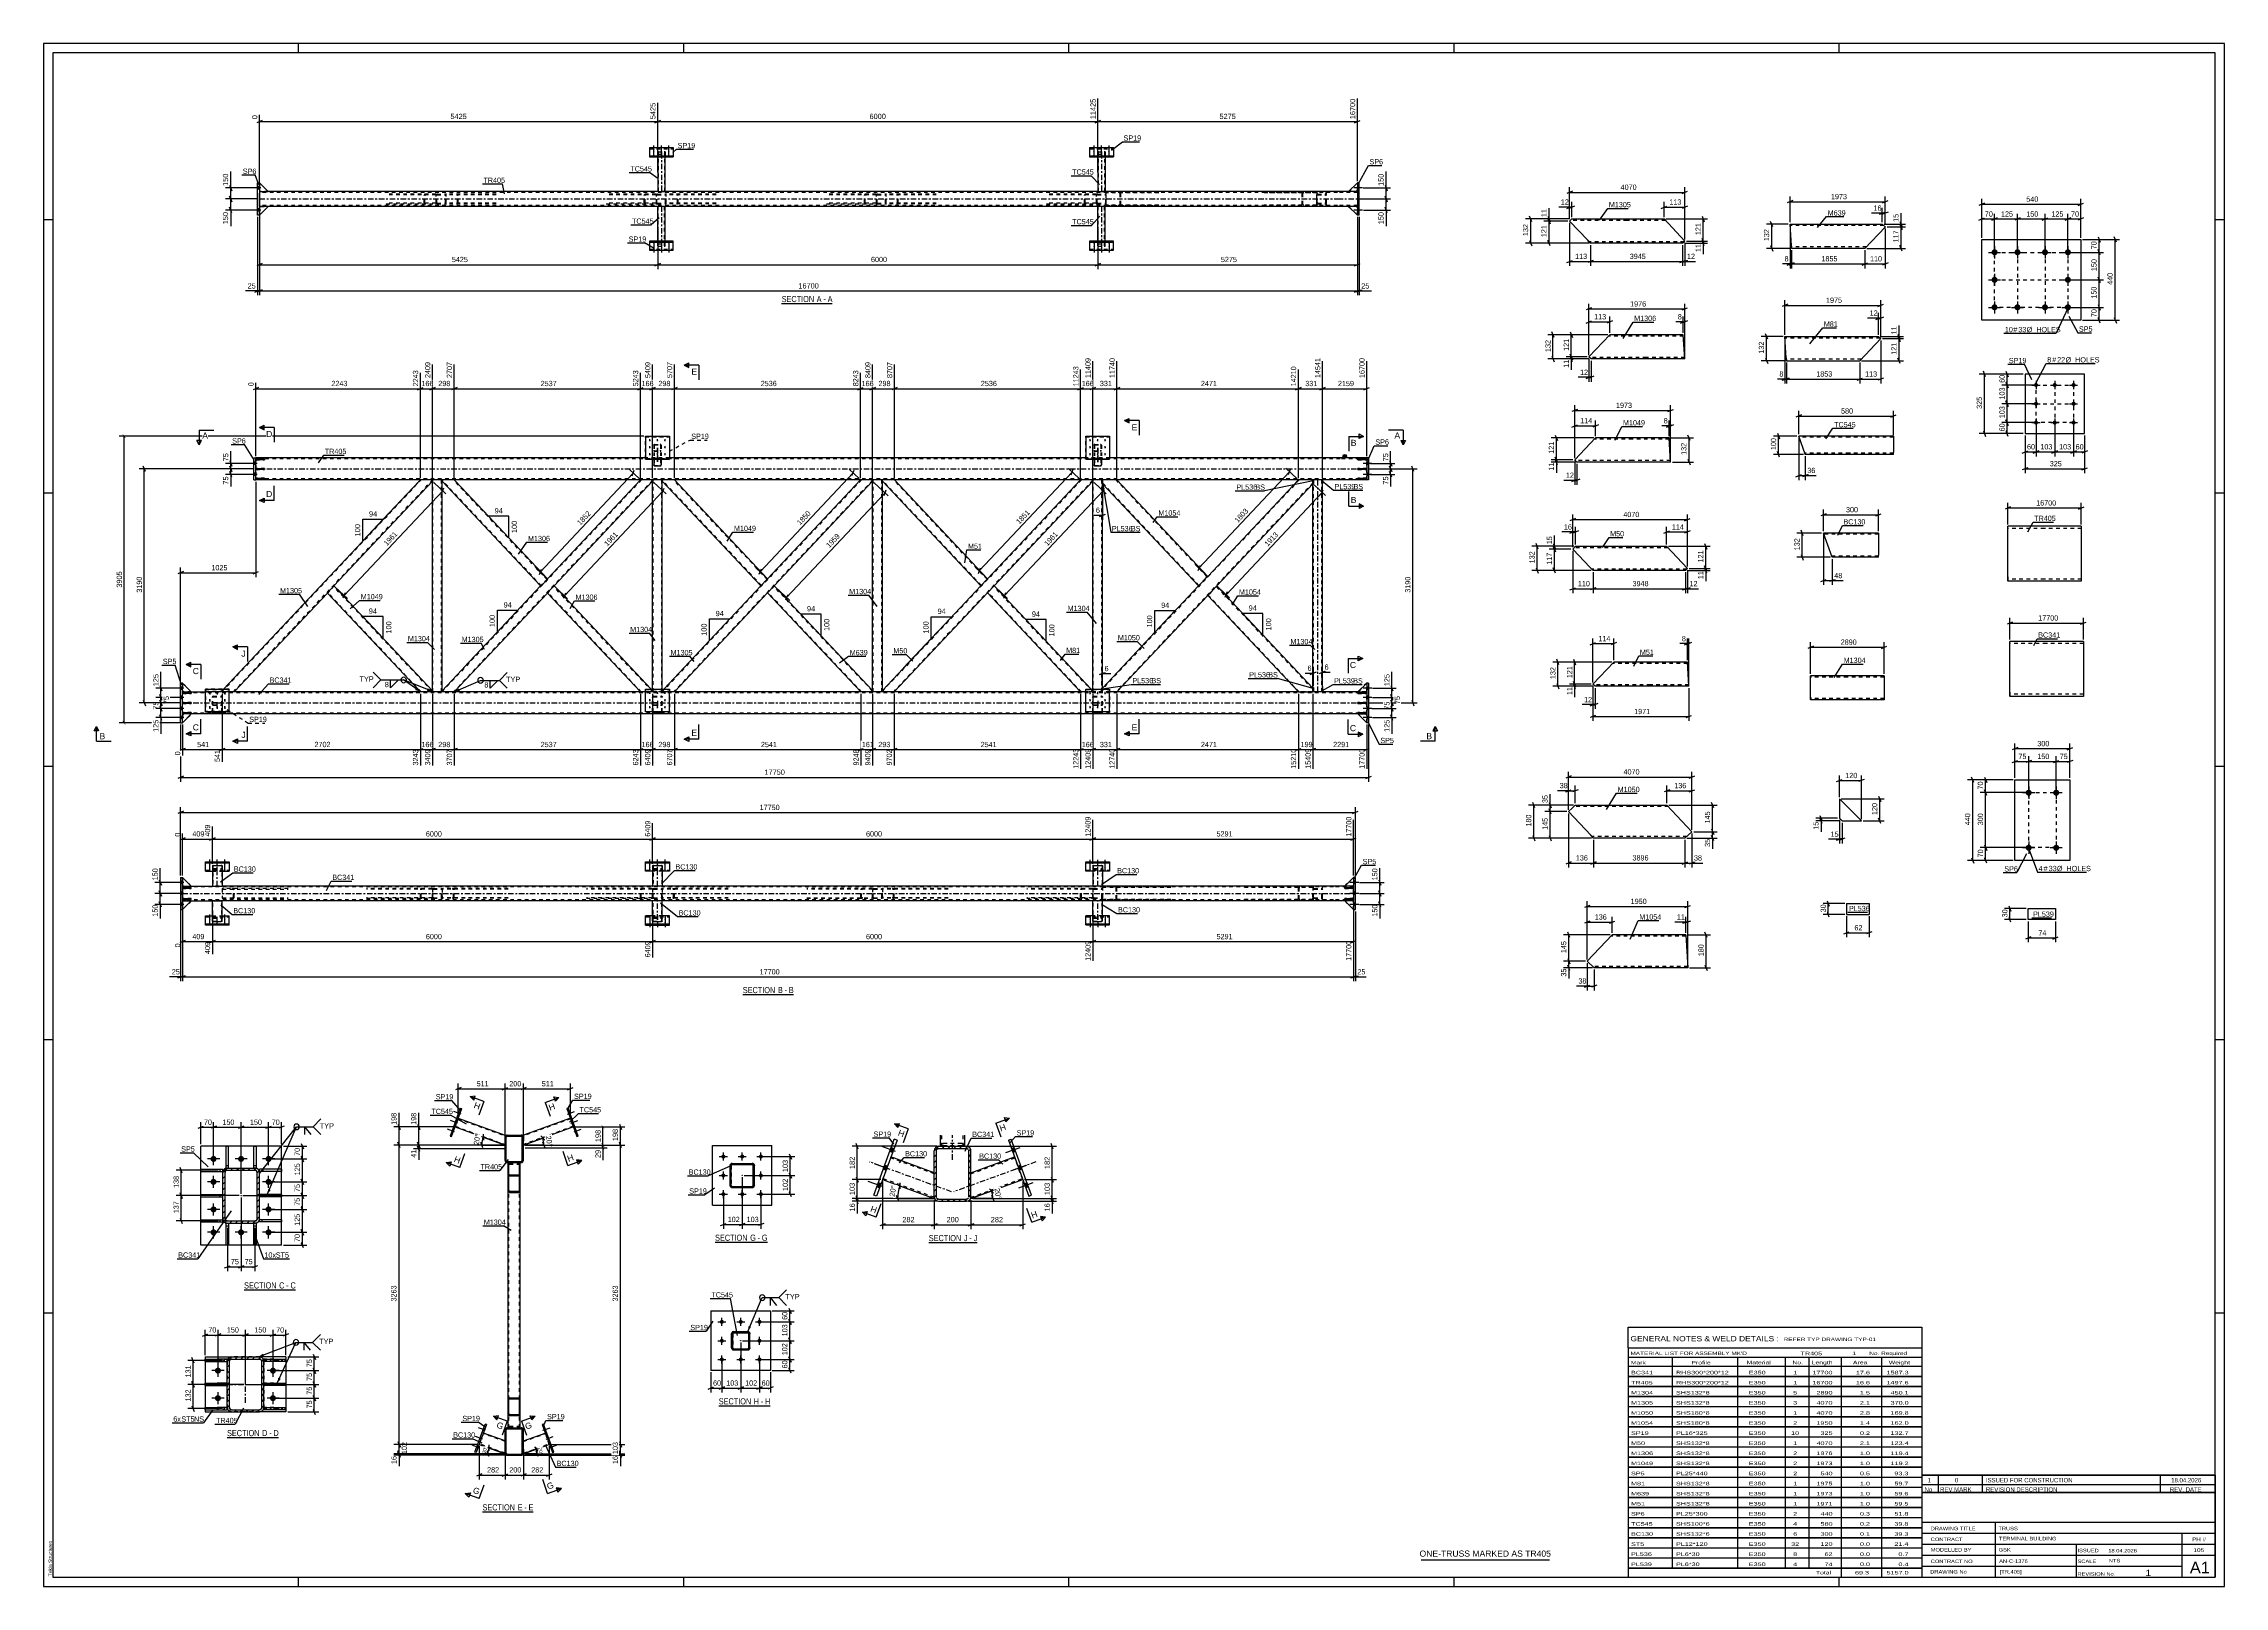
# Model space of a CAD drawing. Header units: millimetres. Extents: x 0 to 1189, y 0 to 841.
import ezdxf

# ---------------------------------------------------------------- set-up
doc = ezdxf.new("R2010")
doc.units = ezdxf.units.MM
doc.linetypes.add('DXK_LINE_DOT2', pattern=[3.9198, 1.9599, -1.9599])
doc.linetypes.add('DXK_LINE_DOT3', pattern=[5.9187, 2.979, -0.9799, 0.9799, -0.9799])
doc.styles.add('Arial', font='ARIAL.TTF', dxfattribs={"height": 0.2})
doc.styles.add('Arial Narrow', font='ARIALN.TTF', dxfattribs={"height": 0.2})

# ---------------------------------------------------------------- blocks, each defined once
blk = doc.blocks.new('Unknown-717048542-18 - 5039')
at = {"color": 6, "linetype": 'Continuous'}
blk.add_line((100, 81.1), (128.1, 81.1), dxfattribs=at)
at = {"color": 0, "linetype": 'Continuous'}
blk.add_wipeout([(118.1, 81.9), (118.1, 85.4), (100, 85.4), (100, 81.9)], dxfattribs=at)
blk.add_wipeout([(121.9, 81.9), (121.9, 85.4), (119.1, 85.4), (119.1, 81.9)], dxfattribs=at)
at = {"color": 7, "linetype": 'Continuous', "style": 'Arial Narrow'}
blk.add_text('SECTION ', height=3.34, dxfattribs=at).set_placement((100, 81.9))
at = {"color": 0, "linetype": 'Continuous'}
blk.add_wipeout([(124.2, 81.9), (124.2, 85.4), (123, 85.4), (123, 81.9)], dxfattribs=at)
blk.add_wipeout([(128.1, 81.9), (128.1, 85.4), (125.3, 85.4), (125.3, 81.9)], dxfattribs=at)
at = {"color": 7, "linetype": 'Continuous', "style": 'Arial Narrow'}
for s, p in [('D', (119.1, 81.9)), ('-', (123, 81.9)), ('D', (125.3, 81.9))]:
    blk.add_text(s, height=3.34, dxfattribs=at).set_placement(p)
blk = doc.blocks.new('Unknown-717048542-23894')
at = {"color": 7, "linetype": 'Continuous'}
for p, q in [((1024, 51.1), (1024, 5)), ((1024, 51.1), (1184, 51.1)), ((1184, 51), (1184, 5)), ((1024, 35), (1184, 35)), ((1024, 29), (1184, 29)), ((1064.1, 35), (1064.1, 5)), ((1166, 5.1), (1166, 29.1)), ((1024, 23), (1184, 23)), ((1024, 17), (1184, 17)), ((1108.1, 23), (1108.1, 5)), ((1024, 11), (1166, 11)), ((1024, 5), (1184, 5))]:
    blk.add_line(p, q, dxfattribs=at)
at = {"color": 7, "style": 'Arial Narrow'}
for s, height, width, p in [('CONTRACT', 1.91, 1.425378, (1028.9, 24.7)), ('DRAWING TITLE', 1.909, 1.425378, (1028.9, 30.6)), ('TRUSS  ', 1.91, 1.425378, (1065.8, 30.6)), ('TERMINAL BUILDING', 1.909, 1.425378, (1066.1, 25.1)), ('CONTRACT NO', 1.909, 1.425378, (1028.9, 12.7)), ('MODELLED BY', 1.909, 1.425378, (1028.9, 19)), ('GSK', 1.91, 1.425378, (1065.9, 19)), ('AN-C-1376', 1.91, 1.425378, (1066.2, 12.8)), ('SCALE', 1.91, 1.425378, (1108.9, 12.7)), ('ISSUED', 1.91, 1.425378, (1108.9, 18.6)), ('18.04.2026', 1.91, 1.425378, (1125.7, 18.5)), ('A1', 6.2, 1.25, (1170.2, 7.2)), ('DRAWING No', 1.91, 1.425378, (1028.6, 7)), ('[TR.405]', 1.91, 1.425378, (1066.5, 7)), ('REVISION No.', 1.909, 1.425378, (1108.9, 5.8)), ('1', 3.34, 1.5, (1145.9, 5.7))]:
    blk.add_text(s, height=height, dxfattribs=dict(at, width=width)).set_placement(p)
at = {"color": 7, "linetype": 'Continuous', "style": 'Arial Narrow'}
for s, height, width, p in [('PH #', 2.1, 1.42538, (1171.4, 24.6)), ('NTS', 1.91, 1.425378, (1126, 13.1)), ('105', 2.1, 1.42538, (1172.2, 18.7))]:
    blk.add_text(s, height=height, dxfattribs=dict(at, width=width)).set_placement(p)
blk = doc.blocks.new('Unknown-717048542-1133')
at = {"color": 5, "linetype": 'Continuous'}
for p, q in [((1189, 841), (0, 841)), ((0, 841), (0, 0)), ((1184, 836), (5, 836)), ((5, 836), (5, 5)), ((139, 836), (139, 841)), ((349, 836), (349, 841)), ((559, 836), (559, 841)), ((769, 836), (769, 841)), ((979, 836), (979, 841)), ((1184, 5), (1184, 836)), ((1189, 0), (1189, 841)), ((5, 745), (0, 745)), ((1189, 745), (1184, 745)), ((5, 596), (0, 596)), ((1189, 596), (1184, 596)), ((5, 447), (0, 447)), ((1189, 447), (1184, 447)), ((5, 298), (0, 298)), ((1189, 298), (1184, 298)), ((5, 149), (0, 149)), ((1189, 149), (1184, 149)), ((0, 0), (1189, 0)), ((5, 5), (1184, 5)), ((139, 0), (139, 5)), ((349, 0), (349, 5)), ((559, 0), (559, 5)), ((769, 0), (769, 5)), ((979, 0), (979, 5))]:
    blk.add_line(p, q, dxfattribs=at)
at = {"color": 174, "linetype": 'Continuous', "style": 'Arial'}
blk.add_text('Tekla Structures', height=1.91, rotation=90, dxfattribs=at).set_placement((4.5, 5.5))
blk = doc.blocks.new('Unknown-717048542-23895')
at = {"color": 7, "linetype": 'Continuous'}
for p, q in [((1024, 60.6), (1184, 60.6)), ((1184, 60.6), (1024, 60.6)), ((1024, 60.6), (1024, 55.6)), ((1033, 60.6), (1033, 55.6)), ((1057, 60.6), (1057, 55.6)), ((1154, 60.6), (1154, 55.6)), ((1184, 60.6), (1184, 55.6)), ((1024, 55.6), (1184, 55.6)), ((1024, 55.6), (1024, 51.1)), ((1024, 55.6), (1184, 55.6)), ((1184, 51.1), (1024, 51.1)), ((1033, 55.6), (1033, 51.1)), ((1057, 55.6), (1057, 51.1)), ((1154, 55.6), (1154, 51.1)), ((1184, 55.6), (1184, 51.1))]:
    blk.add_line(p, q, dxfattribs=at)
at = {"color": 7, "linetype": 'Continuous', "style": 'Arial Narrow'}
for s, height, width, p in [('No', 2.39, 1.2, (1025.5, 51.6)), ('1', 2.39, 1.196471, (1027.2, 56.7)), ('REV MARK', 2.39, 1.2, (1034, 51.6)), ('0', 2.39, 1.196471, (1042, 56.7)), ('ISSUED FOR CONSTRUCTION', 2.386, 1.196471, (1059, 56.7)), ('REVISION DESCRIPTION', 2.386, 1.2, (1059, 51.6)), ('REV. DATE', 2.39, 1.2, (1159.3, 51.6)), ('18.04.2026', 2.39, 1.196471, (1160, 56.7))]:
    blk.add_text(s, height=height, dxfattribs=dict(at, width=width)).set_placement(p)
blk = doc.blocks.new('Unknown-717048542-23896')
at = {"color": 7, "linetype": 'Continuous'}
for p, q in [((864, 141.3), (1024, 141.3)), ((864, 130), (864, 141.3)), ((1024, 141.3), (1024, 130)), ((864, 130), (1024, 130)), ((864, 130), (864, 125)), ((864, 125), (1024, 125)), ((864, 125), (864, 120)), ((864, 120), (1024, 120)), ((864, 120), (864, 114.6)), ((864, 120), (1024, 120)), ((888, 125), (888, 120)), ((888, 120), (888, 114.5)), ((923.5, 125), (923.5, 120)), ((923.5, 120), (923.5, 114.5)), ((949.5, 125), (949.5, 120)), ((949.5, 120), (949.5, 114.5)), ((962.5, 125), (962.5, 120)), ((962.5, 120), (962.5, 114.5)), ((980, 125), (980, 120)), ((980, 120), (980, 114.5)), ((1002, 125), (1002, 120)), ((1002, 120), (1002, 114.5)), ((1024, 130), (1024, 125)), ((1024, 125), (1024, 120)), ((1024, 120), (1024, 114.6)), ((864, 114.6), (1024, 114.6)), ((864, 114.5), (864, 109.1)), ((864, 114.5), (1024, 114.5)), ((864, 109.1), (1024, 109.1)), ((864, 109), (864, 103.6)), ((864, 109), (1024, 109)), ((888, 114.5), (888, 109)), ((888, 109), (888, 103.5)), ((923.5, 114.5), (923.5, 109)), ((923.5, 109), (923.5, 103.5)), ((949.5, 114.5), (949.5, 109)), ((949.5, 109), (949.5, 103.5)), ((962.5, 114.5), (962.5, 109)), ((962.5, 109), (962.5, 103.5)), ((980, 114.5), (980, 109)), ((980, 109), (980, 103.5)), ((1002, 114.5), (1002, 109)), ((1002, 109), (1002, 103.5)), ((1024, 114.5), (1024, 109.1)), ((1024, 109), (1024, 103.6)), ((864, 103.6), (1024, 103.6)), ((864, 103.5), (864, 98.1)), ((864, 103.5), (1024, 103.5)), ((864, 98.1), (1024, 98.1)), ((864, 98), (864, 92.6)), ((864, 98), (1024, 98)), ((888, 103.5), (888, 98)), ((888, 98), (888, 92.5)), ((923.5, 103.5), (923.5, 98)), ((923.5, 98), (923.5, 92.5)), ((949.5, 103.5), (949.5, 98)), ((949.5, 98), (949.5, 92.5)), ((962.5, 103.5), (962.5, 98)), ((962.5, 98), (962.5, 92.5)), ((980, 103.5), (980, 98)), ((980, 98), (980, 92.5)), ((1002, 103.5), (1002, 98)), ((1002, 98), (1002, 92.5)), ((1024, 103.5), (1024, 98.1)), ((1024, 98), (1024, 92.6)), ((864, 92.6), (1024, 92.6)), ((864, 92.5), (864, 87.1)), ((864, 92.5), (1024, 92.5)), ((864, 87.1), (1024, 87.1)), ((864, 87), (864, 81.6)), ((864, 87), (1024, 87)), ((888, 92.5), (888, 87)), ((888, 87), (888, 81.5)), ((923.5, 92.5), (923.5, 87)), ((923.5, 87), (923.5, 81.5)), ((949.5, 92.5), (949.5, 87)), ((949.5, 87), (949.5, 81.5)), ((962.5, 92.5), (962.5, 87)), ((962.5, 87), (962.5, 81.5)), ((980, 92.5), (980, 87)), ((980, 87), (980, 81.5)), ((1002, 92.5), (1002, 87)), ((1002, 87), (1002, 81.5)), ((1024, 92.5), (1024, 87.1)), ((1024, 87), (1024, 81.6)), ((864, 81.6), (1024, 81.6)), ((864, 81.5), (864, 76.1)), ((864, 81.5), (1024, 81.5)), ((864, 76.1), (1024, 76.1)), ((864, 76), (864, 70.6)), ((864, 76), (1024, 76)), ((888, 81.5), (888, 76)), ((888, 76), (888, 70.5)), ((923.5, 81.5), (923.5, 76)), ((923.5, 76), (923.5, 70.5)), ((949.5, 81.5), (949.5, 76)), ((949.5, 76), (949.5, 70.5)), ((962.5, 81.5), (962.5, 76)), ((962.5, 76), (962.5, 70.5)), ((980, 81.5), (980, 76)), ((980, 76), (980, 70.5)), ((1002, 81.5), (1002, 76)), ((1002, 76), (1002, 70.5)), ((1024, 81.5), (1024, 76.1)), ((1024, 76), (1024, 70.6)), ((864, 70.6), (1024, 70.6)), ((864, 70.5), (864, 65.1)), ((864, 70.5), (1024, 70.5)), ((864, 65.1), (1024, 65.1)), ((864, 65), (864, 59.6)), ((864, 65), (1024, 65)), ((864, 59.6), (1024, 59.6)), ((864, 59.5), (864, 54.1)), ((864, 59.5), (1024, 59.5)), ((888, 70.5), (888, 65)), ((888, 65), (888, 59.5)), ((888, 59.5), (888, 54)), ((923.5, 70.5), (923.5, 65)), ((923.5, 65), (923.5, 59.5)), ((923.5, 59.5), (923.5, 54)), ((949.5, 70.5), (949.5, 65)), ((949.5, 65), (949.5, 59.5)), ((949.5, 59.5), (949.5, 54)), ((962.5, 70.5), (962.5, 65)), ((962.5, 65), (962.5, 59.5)), ((962.5, 59.5), (962.5, 54)), ((980, 70.5), (980, 65)), ((980, 65), (980, 59.5)), ((980, 59.5), (980, 54)), ((1002, 70.5), (1002, 65)), ((1002, 65), (1002, 59.5)), ((1002, 59.5), (1002, 54)), ((1024, 70.5), (1024, 65.1)), ((1024, 65), (1024, 59.6)), ((1024, 59.5), (1024, 54.1)), ((864, 54.1), (1024, 54.1)), ((864, 54), (864, 48.6)), ((864, 54), (1024, 54)), ((864, 48.6), (1024, 48.6)), ((864, 48.5), (864, 43.1)), ((864, 48.5), (1024, 48.5)), ((888, 54), (888, 48.5)), ((888, 48.5), (888, 43)), ((923.5, 54), (923.5, 48.5)), ((923.5, 48.5), (923.5, 43)), ((949.5, 54), (949.5, 48.5)), ((949.5, 48.5), (949.5, 43)), ((962.5, 54), (962.5, 48.5)), ((962.5, 48.5), (962.5, 43)), ((980, 54), (980, 48.5)), ((980, 48.5), (980, 43)), ((1002, 54), (1002, 48.5)), ((1002, 48.5), (1002, 43)), ((1024, 54), (1024, 48.6)), ((1024, 48.5), (1024, 43.1)), ((864, 43.1), (1024, 43.1)), ((864, 43), (864, 37.6)), ((864, 43), (1024, 43)), ((864, 37.6), (1024, 37.6)), ((864, 37.5), (864, 32.1)), ((864, 37.5), (1024, 37.5)), ((888, 43), (888, 37.5)), ((888, 37.5), (888, 32)), ((923.5, 43), (923.5, 37.5)), ((923.5, 37.5), (923.5, 32)), ((949.5, 43), (949.5, 37.5)), ((949.5, 37.5), (949.5, 32)), ((962.5, 43), (962.5, 37.5)), ((962.5, 37.5), (962.5, 32)), ((980, 43), (980, 37.5)), ((980, 37.5), (980, 32)), ((1002, 43), (1002, 37.5)), ((1002, 37.5), (1002, 32)), ((1024, 43), (1024, 37.6)), ((1024, 37.5), (1024, 32.1)), ((864, 32.1), (1024, 32.1)), ((864, 32), (864, 26.6)), ((864, 32), (1024, 32)), ((864, 26.6), (1024, 26.6)), ((864, 26.5), (864, 21.1)), ((864, 26.5), (1024, 26.5)), ((888, 32), (888, 26.5)), ((888, 26.5), (888, 21)), ((923.5, 32), (923.5, 26.5)), ((923.5, 26.5), (923.5, 21)), ((949.5, 32), (949.5, 26.5)), ((949.5, 26.5), (949.5, 21)), ((962.5, 32), (962.5, 26.5)), ((962.5, 26.5), (962.5, 21)), ((980, 32), (980, 26.5)), ((980, 26.5), (980, 21)), ((1002, 32), (1002, 26.5)), ((1002, 26.5), (1002, 21)), ((1024, 32), (1024, 26.6)), ((1024, 26.5), (1024, 21.1)), ((864, 21.1), (1024, 21.1)), ((864, 21), (864, 15.6)), ((864, 21), (1024, 21)), ((864, 15.6), (1024, 15.6)), ((864, 15.5), (864, 10.1)), ((864, 15.5), (1024, 15.5)), ((888, 21), (888, 15.5)), ((888, 15.5), (888, 10)), ((923.5, 21), (923.5, 15.5)), ((923.5, 15.5), (923.5, 10)), ((949.5, 21), (949.5, 15.5)), ((949.5, 15.5), (949.5, 10)), ((962.5, 21), (962.5, 15.5)), ((962.5, 15.5), (962.5, 10)), ((980, 21), (980, 15.5)), ((980, 15.5), (980, 10)), ((1002, 21), (1002, 15.5)), ((1002, 15.5), (1002, 10)), ((1024, 21), (1024, 15.6)), ((1024, 15.5), (1024, 10.1)), ((864, 10.1), (1024, 10.1)), ((864, 10), (1024, 10)), ((864, 10), (864, 5)), ((864, 5), (1024, 5)), ((980, 10), (980, 5)), ((1002, 10), (1002, 5)), ((1024, 10), (1024, 5))]:
    blk.add_line(p, q, dxfattribs=at)
at = {"color": 7, "style": 'Arial Narrow'}
for s, height, width, p in [('GENERAL NOTES & WELD DETAILS :', 2.863, 1.4, (865.2, 133.6)), ('REFER TYP DRAWING TYP-01', 1.909, 1.6, (948.7, 133.7)), ("MATERIAL LIST FOR ASSEMBLY MK'D", 1.909, 1.6, (865.2, 126.1)), ('Mark', 1.91, 1.7, (865.3, 121)), ('Profile', 1.91, 1.7, (898.4, 121)), ('Material', 1.91, 1.7, (928.5, 121.1)), ('No.', 1.91, 1.7, (953.5, 121.1)), ('TR405', 1.91, 1.794707, (957.9, 126)), ('Length', 1.91, 1.7, (964, 121.1)), ('1', 1.91, 1.794707, (986.1, 126.1)), ('Area', 1.91, 1.7, (986.5, 121.1)), ('No. Required', 1.909, 1.6, (995.4, 126.1)), ('Weight', 1.91, 1.7, (1006, 121.1))]:
    blk.add_text(s, height=height, dxfattribs=dict(at, width=width)).set_placement(p)
at = {"color": 7, "linetype": 'Continuous', "style": 'Arial Narrow'}
for s, height, width, p in [('TR405', 1.91, 1.794707, (865.5, 110.1)), ('BC341', 1.91, 1.794707, (865.5, 115.6)), ('RHS300*200*12', 1.909, 1.794707, (890, 115.6)), ('RHS300*200*12', 1.909, 1.794707, (890, 110.1)), ('E350', 1.91, 1.794707, (929.7, 115.6)), ('E350', 1.91, 1.794707, (929.7, 110.1)), ('1', 1.91, 1.794707, (953.9, 115.6)), ('1', 1.91, 1.794707, (953.9, 110.1)), ('17700', 1.91, 1.794707, (964.4, 115.6)), ('16700', 1.91, 1.794707, (964.4, 110.1)), ('17.6', 1.91, 1.794707, (988.1, 115.6)), ('16.6', 1.91, 1.794707, (988.1, 110.1)), ('1587.3', 1.91, 1.794707, (1004.8, 115.6)), ('1497.6', 1.91, 1.794707, (1004.8, 110.1)), ('M1304', 1.91, 1.794707, (865.5, 104.6)), ('M1305', 1.91, 1.794707, (865.5, 99.1)), ('M1050', 1.91, 1.794707, (865.5, 93.6)), ('SHS132*8', 1.91, 1.794707, (890, 104.6)), ('SHS132*8', 1.91, 1.794707, (890, 99.1)), ('SHS180*8', 1.91, 1.794707, (890, 93.6)), ('E350', 1.91, 1.794707, (929.7, 104.6)), ('E350', 1.91, 1.794707, (929.7, 99.1)), ('E350', 1.91, 1.794707, (929.7, 93.6)), ('5', 1.91, 1.794707, (953.9, 104.6)), ('3', 1.91, 1.794707, (953.9, 99.1)), ('1', 1.91, 1.794707, (953.9, 93.6)), ('4070', 1.91, 1.794707, (966.6, 99.1)), ('4070', 1.91, 1.794707, (966.6, 93.6)), ('2890', 1.91, 1.794707, (966.6, 104.6)), ('2.1', 1.91, 1.794707, (990.3, 99.1)), ('2.8', 1.91, 1.794707, (990.3, 93.6)), ('1.5', 1.91, 1.794707, (990.3, 104.6)), ('450.1', 1.91, 1.794707, (1007, 104.6)), ('370.0', 1.91, 1.794707, (1007, 99.1)), ('169.8', 1.91, 1.794707, (1007, 93.6)), ('SP19', 1.91, 1.794707, (865.5, 82.6)), ('M1054', 1.91, 1.794707, (865.5, 88.1)), ('SHS180*8', 1.91, 1.794707, (890, 88.1)), ('PL16*325', 1.91, 1.794707, (890, 82.6)), ('E350', 1.91, 1.794707, (929.7, 88.1)), ('E350', 1.91, 1.794707, (929.7, 82.6)), ('10', 1.91, 1.794707, (952.8, 82.6)), ('2', 1.91, 1.794707, (953.9, 88.1)), ('1950', 1.91, 1.794707, (966.6, 88.1)), ('325', 1.91, 1.794707, (968.8, 82.6)), ('0.2', 1.91, 1.794707, (990.3, 82.6)), ('1.4', 1.91, 1.794707, (990.3, 88.1)), ('162.0', 1.91, 1.794707, (1007, 88.1)), ('132.7', 1.91, 1.794707, (1007, 82.6)), ('M50', 1.91, 1.794707, (865.5, 77.1)), ('M1306', 1.91, 1.794707, (865.5, 71.6)), ('SHS132*8', 1.91, 1.794707, (890, 77.1)), ('SHS132*8', 1.91, 1.794707, (890, 71.6)), ('E350', 1.91, 1.794707, (929.7, 77.1)), ('E350', 1.91, 1.794707, (929.7, 71.6)), ('2', 1.91, 1.794707, (953.9, 71.6)), ('1', 1.91, 1.794707, (953.9, 77.1)), ('4070', 1.91, 1.794707, (966.6, 77.1)), ('1976', 1.91, 1.794707, (966.6, 71.6)), ('2.1', 1.91, 1.794707, (990.3, 77.1)), ('1.0', 1.91, 1.794707, (990.3, 71.6)), ('123.4', 1.91, 1.794707, (1007, 77.1)), ('119.4', 1.91, 1.794707, (1007, 71.6)), ('SP5', 1.91, 1.794707, (865.5, 60.6)), ('M1049', 1.91, 1.794707, (865.5, 66.1)), ('SHS132*8', 1.91, 1.794707, (890, 66.1)), ('PL25*440', 1.91, 1.794707, (890, 60.6)), ('E350', 1.91, 1.794707, (929.7, 66.1)), ('E350', 1.91, 1.794707, (929.7, 60.6)), ('2', 1.91, 1.794707, (953.9, 66.1)), ('2', 1.91, 1.794707, (953.9, 60.6)), ('1973', 1.91, 1.794707, (966.6, 66.1)), ('540', 1.91, 1.794707, (968.8, 60.6)), ('0.5', 1.91, 1.794707, (990.3, 60.6)), ('1.0', 1.91, 1.794707, (990.3, 66.1)), ('119.2', 1.91, 1.794707, (1007, 66.1)), ('93.3', 1.91, 1.794707, (1009.1, 60.6)), ('M81', 1.91, 1.794707, (865.5, 55.1)), ('M639', 1.91, 1.794707, (865.5, 49.6)), ('SHS132*8', 1.91, 1.794707, (890, 55.1)), ('SHS132*8', 1.91, 1.794707, (890, 49.6)), ('E350', 1.91, 1.794707, (929.7, 55.1)), ('E350', 1.91, 1.794707, (929.7, 49.6)), ('1', 1.91, 1.794707, (953.9, 55.1)), ('1', 1.91, 1.794707, (953.9, 49.6)), ('1975', 1.91, 1.794707, (966.6, 55.1)), ('1973', 1.91, 1.794707, (966.6, 49.6)), ('1.0', 1.91, 1.794707, (990.3, 55.1)), ('1.0', 1.91, 1.794707, (990.3, 49.6)), ('59.7', 1.91, 1.794707, (1009.1, 55.1)), ('59.6', 1.91, 1.794707, (1009.1, 49.6)), ('SP6', 1.91, 1.794707, (865.5, 38.6)), ('M51', 1.91, 1.794707, (865.5, 44.1)), ('SHS132*8', 1.91, 1.794707, (890, 44.1)), ('PL25*300', 1.91, 1.794707, (890, 38.6)), ('E350', 1.91, 1.794707, (929.7, 44.1)), ('E350', 1.91, 1.794707, (929.7, 38.6)), ('2', 1.91, 1.794707, (953.9, 38.6)), ('1', 1.91, 1.794707, (953.9, 44.1)), ('1971', 1.91, 1.794707, (966.6, 44.1)), ('440', 1.91, 1.794707, (968.8, 38.6)), ('0.3', 1.91, 1.794707, (990.3, 38.6)), ('1.0', 1.91, 1.794707, (990.3, 44.1)), ('59.5', 1.91, 1.794707, (1009.1, 44.1)), ('51.8', 1.91, 1.794707, (1009.1, 38.6)), ('TC545', 1.91, 1.794707, (865.5, 33.1)), ('ST5', 1.91, 1.794707, (865.5, 22.1)), ('BC130', 1.91, 1.794707, (865.5, 27.6)), ('SHS100*6', 1.91, 1.794707, (890, 33.1)), ('SHS132*6', 1.91, 1.794707, (890, 27.6)), ('PL12*120', 1.91, 1.794707, (890, 22.1)), ('E350', 1.91, 1.794707, (929.7, 33.1)), ('E350', 1.91, 1.794707, (929.7, 27.6)), ('E350', 1.91, 1.794707, (929.7, 22.1)), ('32', 1.91, 1.794707, (952.8, 22.1)), ('4', 1.91, 1.794707, (953.9, 33.1)), ('6', 1.91, 1.794707, (953.9, 27.6)), ('580', 1.91, 1.794707, (968.8, 33.1)), ('300', 1.91, 1.794707, (968.8, 27.6)), ('120', 1.91, 1.794707, (968.8, 22.1)), ('0.2', 1.91, 1.794707, (990.3, 33.1)), ('0.1', 1.91, 1.794707, (990.3, 27.6)), ('0.0', 1.91, 1.794707, (990.3, 22.1)), ('39.8', 1.91, 1.794707, (1009.1, 33.1)), ('39.3', 1.91, 1.794707, (1009.1, 27.6)), ('21.4', 1.91, 1.794707, (1009.1, 22.1)), ('PL536', 1.91, 1.794707, (865.5, 16.6)), ('PL539', 1.91, 1.794707, (865.5, 11.1)), ('PL6*30', 1.91, 1.794707, (890, 16.6)), ('PL6*30', 1.91, 1.794707, (890, 11.1)), ('E350', 1.91, 1.794707, (929.7, 16.6)), ('E350', 1.91, 1.794707, (929.7, 11.1)), ('4', 1.91, 1.794707, (953.9, 11.1)), ('8', 1.91, 1.794707, (953.9, 16.6)), ('62', 1.91, 1.794707, (971, 16.6)), ('74', 1.91, 1.794707, (971, 11.1)), ('0.0', 1.91, 1.794707, (990.3, 16.6)), ('0.0', 1.91, 1.794707, (990.3, 11.1)), ('0.7', 1.91, 1.794707, (1011.3, 16.6)), ('0.4', 1.91, 1.794707, (1011.3, 11.1)), ('Total', 1.91, 1.7, (966.3, 6.5)), ('69.3', 1.91, 1.794707, (987.6, 6.5)), ('5157.0', 1.91, 1.794707, (1004.8, 6.5))]:
    blk.add_text(s, height=height, dxfattribs=dict(at, width=width)).set_placement(p)
blk = doc.blocks.new('Unknown-717048542-23897')
at = {"color": 7, "linetype": 'Continuous'}
blk.add_line((751, 14.5), (821, 14.5), dxfattribs=at)
at = {"color": 7, "style": 'Arial'}
blk.add_text('ONE-TRUSS MARKED AS TR405', height=3.343, dxfattribs=at).set_placement((750.2, 16.2))
blk = doc.blocks.new('Unknown-717048542-12 - 9807')
at = {"color": 6, "linetype": 'Continuous'}
blk.add_line((366.1, 187.6), (394.6, 187.6), dxfattribs=at)
at = {"color": 0, "linetype": 'Continuous'}
blk.add_wipeout([(384.2, 188.4), (384.2, 191.9), (366.1, 191.9), (366.1, 188.4)], dxfattribs=at)
blk.add_wipeout([(388.2, 188.4), (388.2, 191.9), (385.2, 191.9), (385.2, 188.4)], dxfattribs=at)
at = {"color": 7, "linetype": 'Continuous', "style": 'Arial Narrow'}
blk.add_text('SECTION ', height=3.34, dxfattribs=at).set_placement((366.1, 188.4))
at = {"color": 0, "linetype": 'Continuous'}
blk.add_wipeout([(390.5, 188.4), (390.5, 191.9), (389.3, 191.9), (389.3, 188.4)], dxfattribs=at)
blk.add_wipeout([(394.6, 188.4), (394.6, 191.9), (391.6, 191.9), (391.6, 188.4)], dxfattribs=at)
at = {"color": 7, "linetype": 'Continuous', "style": 'Arial Narrow'}
for s, p in [('G', (385.2, 188.4)), ('G', (391.6, 188.4)), ('-', (389.3, 188.4))]:
    blk.add_text(s, height=3.34, dxfattribs=at).set_placement(p)
blk = doc.blocks.new('Unknown-717048542-13 - 3888')
at = {"color": 6, "linetype": 'Continuous'}
blk.add_line((109.3, 161.7), (137.3, 161.7), dxfattribs=at)
at = {"color": 0, "linetype": 'Continuous'}
blk.add_wipeout([(127.4, 162.4), (127.4, 165.9), (109.3, 165.9), (109.3, 162.4)], dxfattribs=at)
blk.add_wipeout([(131.2, 162.4), (131.2, 165.9), (128.4, 165.9), (128.4, 162.4)], dxfattribs=at)
at = {"color": 7, "linetype": 'Continuous', "style": 'Arial Narrow'}
blk.add_text('SECTION ', height=3.34, dxfattribs=at).set_placement((109.3, 162.4))
at = {"color": 0, "linetype": 'Continuous'}
blk.add_wipeout([(133.5, 162.4), (133.5, 165.9), (132.2, 165.9), (132.2, 162.4)], dxfattribs=at)
blk.add_wipeout([(137.3, 162.4), (137.3, 165.9), (134.6, 165.9), (134.6, 162.4)], dxfattribs=at)
at = {"color": 7, "linetype": 'Continuous', "style": 'Arial Narrow'}
for s, p in [('C', (128.4, 162.4)), ('-', (132.2, 162.4)), ('C', (134.6, 162.4))]:
    blk.add_text(s, height=3.34, dxfattribs=at).set_placement(p)
blk = doc.blocks.new('Unknown-717048542-14 - 10281')
at = {"color": 6, "linetype": 'Continuous'}
blk.add_line((368.1, 98.4), (396.1, 98.4), dxfattribs=at)
at = {"color": 0, "linetype": 'Continuous'}
blk.add_wipeout([(386.2, 99.2), (386.2, 102.7), (368.1, 102.7), (368.1, 99.2)], dxfattribs=at)
blk.add_wipeout([(390, 99.2), (390, 102.7), (387.2, 102.7), (387.2, 99.2)], dxfattribs=at)
at = {"color": 7, "linetype": 'Continuous', "style": 'Arial Narrow'}
blk.add_text('SECTION ', height=3.34, dxfattribs=at).set_placement((368.1, 99.2))
at = {"color": 0, "linetype": 'Continuous'}
blk.add_wipeout([(392.3, 99.2), (392.3, 102.7), (391, 102.7), (391, 99.2)], dxfattribs=at)
blk.add_wipeout([(396.1, 99.2), (396.1, 102.7), (393.4, 102.7), (393.4, 99.2)], dxfattribs=at)
at = {"color": 7, "linetype": 'Continuous', "style": 'Arial Narrow'}
for s, p in [('H', (387.2, 99.2)), ('-', (391, 99.2)), ('H', (393.4, 99.2))]:
    blk.add_text(s, height=3.34, dxfattribs=at).set_placement(p)
blk = doc.blocks.new('Unknown-717048542-16 - 4328')
at = {"color": 6, "linetype": 'Continuous'}
blk.add_line((239.3, 40.7), (267, 40.7), dxfattribs=at)
at = {"color": 0, "linetype": 'Continuous'}
blk.add_wipeout([(257.4, 41.4), (257.4, 44.9), (239.3, 44.9), (239.3, 41.4)], dxfattribs=at)
blk.add_wipeout([(261, 41.4), (261, 44.9), (258.5, 44.9), (258.5, 41.4)], dxfattribs=at)
at = {"color": 7, "linetype": 'Continuous', "style": 'Arial Narrow'}
blk.add_text('SECTION ', height=3.34, dxfattribs=at).set_placement((239.3, 41.4))
at = {"color": 0, "linetype": 'Continuous'}
blk.add_wipeout([(263.4, 41.4), (263.4, 44.9), (262.1, 44.9), (262.1, 41.4)], dxfattribs=at)
blk.add_wipeout([(267, 41.4), (267, 44.9), (264.4, 44.9), (264.4, 41.4)], dxfattribs=at)
at = {"color": 7, "linetype": 'Continuous', "style": 'Arial Narrow'}
for s, p in [('E', (258.5, 41.4)), ('-', (262.1, 41.4)), ('E', (264.4, 41.4))]:
    blk.add_text(s, height=3.34, dxfattribs=at).set_placement(p)
blk = doc.blocks.new('Unknown-717048542-19 - 22794')
at = {"color": 6, "linetype": 'Continuous'}
blk.add_line((482.6, 187.5), (509, 187.5), dxfattribs=at)
at = {"color": 0, "linetype": 'Continuous'}
blk.add_wipeout([(500.7, 188.2), (500.7, 191.7), (482.6, 191.7), (482.6, 188.2)], dxfattribs=at)
blk.add_wipeout([(503.7, 188.2), (503.7, 191.7), (501.8, 191.7), (501.8, 188.2)], dxfattribs=at)
blk.add_wipeout([(506, 188.2), (506, 191.7), (504.7, 191.7), (504.7, 188.2)], dxfattribs=at)
at = {"color": 7, "linetype": 'Continuous', "style": 'Arial Narrow'}
blk.add_text('SECTION ', height=3.34, dxfattribs=at).set_placement((482.6, 188.2))
at = {"color": 0, "linetype": 'Continuous'}
blk.add_wipeout([(509, 188.2), (509, 191.7), (507.1, 191.7), (507.1, 188.2)], dxfattribs=at)
at = {"color": 7, "linetype": 'Continuous', "style": 'Arial Narrow'}
for s, p in [('J', (501.8, 188.2)), ('J', (507.1, 188.2)), ('-', (504.7, 188.2))]:
    blk.add_text(s, height=3.34, dxfattribs=at).set_placement(p)
blk = doc.blocks.new('Unknown-717048542-20 - 5315')
at = {"color": 6, "linetype": 'Continuous'}
blk.add_line((402.4, 699.4), (430, 699.4), dxfattribs=at)
at = {"color": 0, "linetype": 'Continuous'}
blk.add_wipeout([(420.5, 700.1), (420.5, 703.6), (402.4, 703.6), (402.4, 700.1)], dxfattribs=at)
blk.add_wipeout([(424.1, 700.1), (424.1, 703.6), (421.5, 703.6), (421.5, 700.1)], dxfattribs=at)
at = {"color": 7, "linetype": 'Continuous', "style": 'Arial Narrow'}
blk.add_text('SECTION ', height=3.34, dxfattribs=at).set_placement((402.4, 700.1))
at = {"color": 0, "linetype": 'Continuous'}
blk.add_wipeout([(426.4, 700.1), (426.4, 703.6), (425.2, 703.6), (425.2, 700.1)], dxfattribs=at)
blk.add_wipeout([(430, 700.1), (430, 703.6), (427.5, 703.6), (427.5, 700.1)], dxfattribs=at)
at = {"color": 7, "linetype": 'Continuous', "style": 'Arial Narrow'}
for s, p in [('A', (421.5, 700.1)), ('-', (425.2, 700.1)), ('A', (427.5, 700.1))]:
    blk.add_text(s, height=3.34, dxfattribs=at).set_placement(p)
blk = doc.blocks.new('Unknown-717048542-21 - 5580')
at = {"color": 6, "linetype": 'Continuous'}
blk.add_line((381.2, 322.6), (408.9, 322.6), dxfattribs=at)
at = {"color": 0, "linetype": 'Continuous'}
blk.add_wipeout([(399.3, 323.4), (399.3, 326.9), (381.2, 326.9), (381.2, 323.4)], dxfattribs=at)
blk.add_wipeout([(403, 323.4), (403, 326.9), (400.4, 326.9), (400.4, 323.4)], dxfattribs=at)
at = {"color": 7, "linetype": 'Continuous', "style": 'Arial Narrow'}
blk.add_text('SECTION ', height=3.34, dxfattribs=at).set_placement((381.2, 323.4))
at = {"color": 0, "linetype": 'Continuous'}
blk.add_wipeout([(405.3, 323.4), (405.3, 326.9), (404, 326.9), (404, 323.4)], dxfattribs=at)
blk.add_wipeout([(408.9, 323.4), (408.9, 326.9), (406.3, 326.9), (406.3, 323.4)], dxfattribs=at)
at = {"color": 7, "linetype": 'Continuous', "style": 'Arial Narrow'}
for s, p in [('B', (400.4, 323.4)), ('-', (404, 323.4)), ('B', (406.3, 323.4))]:
    blk.add_text(s, height=3.34, dxfattribs=at).set_placement(p)
blk = doc.blocks.new('Part-717048542-5047 - 5039')
at = {"color": 2, "linetype": 'Continuous'}
for p, q in [((88.1, 125.1), (88.1, 95.1)), ((88.1, 125.1), (102.5, 125.1)), ((132.1, 125.1), (117.7, 125.1)), ((132.1, 125.1), (132.1, 95.1)), ((88.1, 95.1), (102.5, 95.1)), ((132.1, 95.1), (117.7, 95.1))]:
    blk.add_line(p, q, dxfattribs=at)
at = {"color": 7, "linetype": 'DXK_LINE_DOT2'}
for p, q in [((117.7, 125.1), (102.5, 125.1)), ((117.7, 95.1), (102.5, 95.1))]:
    blk.add_line(p, q, dxfattribs=at)
blk = doc.blocks.new('Part-717048542-5132 - 5039')
at = {"linetype": 'Continuous'}
h = blk.add_hatch(dxfattribs=at)
h.set_pattern_fill('', scale=0.7, style=0, pattern_type=0)
h.set_pattern_definition([(45, (94.6732, 122.6417), (-1.57154, 1.57154), [])])
h.paths.add_polyline_path([(94.7, 123.8), (94.7, 122.6), (100.1, 122.6), (100.1, 123.8)])
at = {"color": 2, "linetype": 'Continuous'}
for p, q in [((88.1, 123.8), (94.7, 123.8)), ((88.1, 122.6), (88.1, 123.8)), ((88.1, 122.6), (94.7, 122.6)), ((100.1, 123.8), (94.7, 123.8)), ((94.7, 123.8), (94.7, 122.6)), ((94.7, 122.6), (100.1, 122.6)), ((100.1, 122.6), (100.1, 123.8))]:
    blk.add_line(p, q, dxfattribs=at)
at = {"color": 7, "linetype": 'DXK_LINE_DOT3'}
for p, q in [((94.7, 123.2), (88.1, 123.2)), ((100.1, 123.2), (100.1, 123.2))]:
    blk.add_line(p, q, dxfattribs=at)
at = {"color": 7, "linetype": 'DXK_LINE_DOT2'}
for p, q in [((94.7, 123.8), (100.1, 123.8)), ((94.7, 122.6), (100.1, 122.6)), ((98.6, 122.6), (98.6, 123.8)), ((100.1, 122.6), (100.1, 123.8))]:
    blk.add_line(p, q, dxfattribs=at)
blk = doc.blocks.new('Bolt-717048542-5043 - 5039')
at = {"linetype": 'Continuous'}
for points in [[(93.4, 117.6, -1), (96.7, 117.6, -1)], [(123.4, 117.6, -1), (126.7, 117.6, -1)], [(93.4, 102.6, -1), (96.7, 102.6, -1)], [(123.4, 102.6, -1), (126.7, 102.6, -1)]]:
    blk.add_hatch(color=1, dxfattribs=at).paths.add_polyline_path(points)
at = {"color": 1, "linetype": 'Continuous'}
for p, q in [((95.1, 114.3), (95.1, 120.9)), ((125.1, 114.3), (125.1, 120.9)), ((98.4, 117.6), (91.8, 117.6)), ((128.4, 117.6), (121.8, 117.6)), ((98.4, 102.6), (91.8, 102.6)), ((95.1, 99.3), (95.1, 105.9)), ((128.4, 102.6), (121.8, 102.6)), ((125.1, 99.3), (125.1, 105.9))]:
    blk.add_line(p, q, dxfattribs=at)
blk = doc.blocks.new('Part-717048542-5137 - 5039')
at = {"linetype": 'Continuous'}
h = blk.add_hatch(dxfattribs=at)
h.set_pattern_fill('', scale=0.7, style=0, pattern_type=0)
h.set_pattern_definition([(45, (94.6732, 96.3417), (-1.57154, 1.57154), [])])
h.paths.add_polyline_path([(94.7, 97.5), (94.7, 96.3), (100.1, 96.3), (100.1, 97.5)])
at = {"color": 2, "linetype": 'Continuous'}
for p, q in [((88.1, 97.5), (94.7, 97.5)), ((88.1, 96.3), (88.1, 97.5)), ((88.1, 96.3), (94.7, 96.3)), ((100.1, 97.5), (94.7, 97.5)), ((94.7, 97.5), (94.7, 96.3)), ((94.7, 96.3), (100.1, 96.3)), ((100.1, 96.3), (100.1, 97.5))]:
    blk.add_line(p, q, dxfattribs=at)
at = {"color": 7, "linetype": 'DXK_LINE_DOT3'}
for p, q in [((94.7, 96.9), (88.1, 96.9)), ((100.1, 96.9), (100.1, 96.9))]:
    blk.add_line(p, q, dxfattribs=at)
at = {"color": 7, "linetype": 'DXK_LINE_DOT2'}
for p, q in [((94.7, 97.5), (100.1, 97.5)), ((94.7, 96.3), (100.1, 96.3)), ((98.6, 96.3), (98.6, 97.5)), ((100.1, 96.3), (100.1, 97.5))]:
    blk.add_line(p, q, dxfattribs=at)
blk = doc.blocks.new('Part-717048542-5076 - 5039')
at = {"linetype": 'Continuous'}
h = blk.add_hatch(dxfattribs=at)
h.set_pattern_fill('', scale=0.7, style=0, pattern_type=0)
h.set_pattern_definition([(45, (100.0941, 97.4917), (-1.57154, 1.57154), [])])
h.paths.add_polyline_path([(100.1, 122.7), (100.1, 97.5), (100.3, 96.6), (100.8, 95.8), (101.6, 95.3), (102.5, 95.1), (117.7, 95.1), (118.6, 95.3), (119.4, 95.8), (119.9, 96.6), (120.1, 97.5), (120.1, 122.7), (119.9, 123.6), (119.4, 124.4), (118.6, 124.9), (117.7, 125.1), (102.5, 125.1), (101.6, 124.9), (100.8, 124.4), (100.3, 123.6)])
h.paths.add_polyline_path([(101.6, 123.5), (102, 123.8), (102.5, 123.9), (117.7, 123.9), (118.2, 123.8), (118.5, 123.5), (118.8, 123.2), (118.9, 122.7), (118.9, 97.5), (118.8, 97), (118.5, 96.6), (118.2, 96.4), (117.7, 96.3), (102.5, 96.3), (102, 96.4), (101.6, 96.6), (101.4, 97), (101.3, 97.5), (101.3, 122.7), (101.4, 123.2)])
at = {"color": 7, "linetype": 'DXK_LINE_DOT2'}
for p, q in [((100.1, 122.7), (100.3, 123.6)), ((100.1, 122.7), (100.1, 97.5)), ((101.4, 123.2), (101.3, 122.7)), ((101.3, 97.5), (101.3, 122.7)), ((101.6, 124.9), (102.5, 125.1)), ((102.5, 123.9), (102, 123.8)), ((102.5, 125.1), (117.7, 125.1)), ((102.5, 123.9), (117.7, 123.9)), ((117.7, 125.1), (118.6, 124.9)), ((118.2, 123.8), (117.7, 123.9)), ((118.9, 122.7), (118.8, 123.2)), ((118.9, 97.5), (118.9, 122.7)), ((119.9, 123.6), (120.1, 122.7)), ((120.1, 122.7), (120.1, 97.5)), ((100.3, 96.6), (100.1, 97.5)), ((101.3, 97.5), (101.4, 97)), ((102.5, 95.1), (101.6, 95.3)), ((102, 96.4), (102.5, 96.3)), ((102.5, 96.3), (117.7, 96.3)), ((117.7, 96.3), (118.2, 96.4)), ((118.6, 95.3), (117.7, 95.1)), ((118.8, 97), (118.9, 97.5)), ((120.1, 97.5), (119.9, 96.6)), ((102.5, 95.1), (117.7, 95.1))]:
    blk.add_line(p, q, dxfattribs=at)
at = {"color": 2, "linetype": 'Continuous'}
for p, q in [((100.3, 123.6), (100.1, 122.7)), ((100.1, 97.5), (100.1, 122.7)), ((101.3, 122.7), (101.4, 123.2)), ((101.3, 97.5), (101.3, 122.7)), ((102.5, 125.1), (101.6, 124.9)), ((102, 123.8), (102.5, 123.9)), ((102.5, 125.1), (117.7, 125.1)), ((102.5, 123.9), (117.7, 123.9)), ((118.6, 124.9), (117.7, 125.1)), ((117.7, 123.9), (118.2, 123.8)), ((118.8, 123.2), (118.9, 122.7)), ((118.9, 97.5), (118.9, 122.7)), ((120.1, 122.7), (119.9, 123.6)), ((120.1, 97.5), (120.1, 122.7)), ((100.1, 97.5), (100.3, 96.6)), ((101.4, 97), (101.3, 97.5)), ((101.6, 95.3), (102.5, 95.1)), ((102.5, 96.3), (102, 96.4)), ((102.5, 96.3), (117.7, 96.3)), ((118.2, 96.4), (117.7, 96.3)), ((117.7, 95.1), (118.6, 95.3)), ((118.9, 97.5), (118.8, 97)), ((119.9, 96.6), (120.1, 97.5)), ((102.5, 95.1), (117.7, 95.1))]:
    blk.add_line(p, q, dxfattribs=at)
at = {"color": 7, "linetype": 'DXK_LINE_DOT3'}
for p, q in [((110.1, 100.1), (110.1, 120.1)), ((100.1, 110.1), (120.1, 110.1))]:
    blk.add_line(p, q, dxfattribs=at)
at = {"color": 7, "linetype": 'DXK_LINE_DOT2'}
for centre, radius, start, end in [((102.5, 122.7), 2.4, 112.5, 157.5), ((102.5, 122.7), 1.2, 112.5, 157.5), ((117.7, 122.7), 1.2, 22.5, 67.5), ((117.7, 122.7), 2.4, 22.5, 67.5), ((102.5, 97.5), 2.4, 202.5, 247.5), ((102.5, 97.5), 1.2, 202.5, 247.5), ((117.7, 97.5), 1.2, 292.5, 337.5), ((117.7, 97.5), 2.4, 292.5, 337.5)]:
    blk.add_arc(centre, radius, start, end, dxfattribs=at)
at = {"color": 2, "linetype": 'Continuous'}
for centre, radius, start, end in [((102.5, 122.7), 2.4, 112.5, 157.5), ((102.5, 122.7), 1.2, 112.5, 157.5), ((117.7, 122.7), 1.2, 22.5, 67.5), ((117.7, 122.7), 2.4, 22.5, 67.5), ((102.5, 97.5), 2.4, 202.5, 247.5), ((102.5, 97.5), 1.2, 202.5, 247.5), ((117.7, 97.5), 1.2, 292.5, 337.5), ((117.7, 97.5), 2.4, 292.5, 337.5)]:
    blk.add_arc(centre, radius, start, end, dxfattribs=at)
blk = doc.blocks.new('Part-717048542-5127 - 5039')
at = {"linetype": 'Continuous'}
h = blk.add_hatch(dxfattribs=at)
h.set_pattern_fill('', scale=0.7, style=0, pattern_type=0)
h.set_pattern_definition([(45, (94.6732, 109.4917), (-1.57154, 1.57154), [])])
h.paths.add_polyline_path([(94.7, 110.7), (94.7, 109.5), (100.1, 109.5), (100.1, 110.7)])
at = {"color": 2, "linetype": 'Continuous'}
for p, q in [((88.1, 110.7), (94.7, 110.7)), ((88.1, 109.5), (88.1, 110.7)), ((88.1, 109.5), (94.7, 109.5)), ((100.1, 110.7), (94.7, 110.7)), ((94.7, 110.7), (94.7, 109.5)), ((94.7, 109.5), (100.1, 109.5)), ((100.1, 109.5), (100.1, 110.7))]:
    blk.add_line(p, q, dxfattribs=at)
at = {"color": 7, "linetype": 'DXK_LINE_DOT2'}
for p, q in [((94.7, 110.7), (100.1, 110.7)), ((94.7, 109.5), (100.1, 109.5)), ((98.6, 109.5), (98.6, 110.7)), ((100.1, 109.5), (100.1, 110.7))]:
    blk.add_line(p, q, dxfattribs=at)
blk = doc.blocks.new('Part-717048542-5142 - 5039')
at = {"linetype": 'Continuous'}
h = blk.add_hatch(dxfattribs=at)
h.set_pattern_fill('', scale=0.7, style=0, pattern_type=0)
h.set_pattern_definition([(45, (120.0941, 109.4917), (-1.57154, 1.57154), [])])
h.paths.add_polyline_path([(120.1, 110.7), (120.1, 109.5), (125.5, 109.5), (125.5, 110.7)])
at = {"color": 7, "linetype": 'DXK_LINE_DOT2'}
for p, q in [((120.1, 109.5), (120.1, 110.7)), ((125.5, 110.7), (120.1, 110.7)), ((125.5, 109.5), (120.1, 109.5)), ((121.6, 109.5), (121.6, 110.7))]:
    blk.add_line(p, q, dxfattribs=at)
at = {"color": 2, "linetype": 'Continuous'}
for p, q in [((120.1, 109.5), (120.1, 110.7)), ((120.1, 110.7), (125.5, 110.7)), ((125.5, 109.5), (120.1, 109.5)), ((125.5, 110.7), (132.1, 110.7)), ((125.5, 110.7), (125.5, 109.5)), ((132.1, 109.5), (125.5, 109.5)), ((132.1, 110.7), (132.1, 109.5))]:
    blk.add_line(p, q, dxfattribs=at)
blk = doc.blocks.new('Part-717048542-5147 - 5039')
at = {"linetype": 'Continuous'}
h = blk.add_hatch(dxfattribs=at)
h.set_pattern_fill('', scale=0.7, style=0, pattern_type=0)
h.set_pattern_definition([(45, (120.0941, 122.6417), (-1.57154, 1.57154), [])])
h.paths.add_polyline_path([(120.1, 123.8), (120.1, 122.6), (125.5, 122.6), (125.5, 123.8)])
at = {"color": 7, "linetype": 'DXK_LINE_DOT2'}
for p, q in [((120.1, 122.6), (120.1, 123.8)), ((125.5, 123.8), (120.1, 123.8)), ((125.5, 122.6), (120.1, 122.6)), ((121.6, 122.6), (121.6, 123.8))]:
    blk.add_line(p, q, dxfattribs=at)
at = {"color": 2, "linetype": 'Continuous'}
for p, q in [((120.1, 122.6), (120.1, 123.8)), ((120.1, 123.8), (125.5, 123.8)), ((125.5, 122.6), (120.1, 122.6)), ((125.5, 123.8), (132.1, 123.8)), ((125.5, 123.8), (125.5, 122.6)), ((132.1, 122.6), (125.5, 122.6)), ((132.1, 123.8), (132.1, 122.6))]:
    blk.add_line(p, q, dxfattribs=at)
at = {"color": 7, "linetype": 'DXK_LINE_DOT3'}
for p, q in [((120.1, 123.2), (120.1, 123.2)), ((125.5, 123.2), (132.1, 123.2))]:
    blk.add_line(p, q, dxfattribs=at)
blk = doc.blocks.new('Part-717048542-5152 - 5039')
at = {"linetype": 'Continuous'}
h = blk.add_hatch(dxfattribs=at)
h.set_pattern_fill('', scale=0.7, style=0, pattern_type=0)
h.set_pattern_definition([(45, (120.0941, 96.3417), (-1.57154, 1.57154), [])])
h.paths.add_polyline_path([(120.1, 97.5), (120.1, 96.3), (125.5, 96.3), (125.5, 97.5)])
at = {"color": 7, "linetype": 'DXK_LINE_DOT2'}
for p, q in [((120.1, 96.3), (120.1, 97.5)), ((125.5, 97.5), (120.1, 97.5)), ((125.5, 96.3), (120.1, 96.3)), ((121.6, 96.3), (121.6, 97.5))]:
    blk.add_line(p, q, dxfattribs=at)
at = {"color": 2, "linetype": 'Continuous'}
for p, q in [((120.1, 96.3), (120.1, 97.5)), ((120.1, 97.5), (125.5, 97.5)), ((125.5, 96.3), (120.1, 96.3)), ((125.5, 97.5), (132.1, 97.5)), ((125.5, 97.5), (125.5, 96.3)), ((132.1, 96.3), (125.5, 96.3)), ((132.1, 97.5), (132.1, 96.3))]:
    blk.add_line(p, q, dxfattribs=at)
at = {"color": 7, "linetype": 'DXK_LINE_DOT3'}
for p, q in [((120.1, 96.9), (120.1, 96.9)), ((125.5, 96.9), (132.1, 96.9))]:
    blk.add_line(p, q, dxfattribs=at)
blk = doc.blocks.new('Part-717048542-1753 - 1640')
at = {"color": 7, "linetype": 'DXK_LINE_DOT2'}
for p, q in [((80.5, 481.8), (75.7, 481.8)), ((75.7, 481.8), (75.7, 481.3)), ((75.7, 481.3), (80.5, 481.3)), ((76.3, 481.3), (76.3, 481.8)), ((80.5, 481.3), (80.5, 481.8))]:
    blk.add_line(p, q, dxfattribs=at)
blk = doc.blocks.new('Part-717048542-1689 - 1640')
at = {"color": 7, "linetype": 'DXK_LINE_DOT2'}
for p, q in [((577.1, 487.6), (577.1, 490)), ((577.3, 490), (577.1, 490)), ((577.3, 487.6), (577.1, 487.6)), ((577.3, 487.6), (577.3, 490))]:
    blk.add_line(p, q, dxfattribs=at)
blk = doc.blocks.new('Part-717048542-1978 - 1640')
at = {"color": 2, "linetype": 'Continuous'}
for p, q in [((634.7, 540.1), (639.6, 545.4)), ((634.7, 540.1), (684.1, 487.6)), ((692, 489.6), (639.6, 545.4)), ((684.1, 487.6), (692, 487.6))]:
    blk.add_line(p, q, dxfattribs=at)
at = {"color": 7, "linetype": 'DXK_LINE_DOT2'}
for p, q in [((684.5, 487.6), (634.9, 540.4)), ((634.9, 540.4), (634.9, 540.4)), ((692, 489.2), (639.4, 545.1)), ((684.1, 487.6), (684.1, 487.6)), ((684.1, 487.6), (684.1, 487.6)), ((692, 487.6), (692, 489.6))]:
    blk.add_line(p, q, dxfattribs=at)
blk = doc.blocks.new('Part-717048542-1674 - 1640')
at = {"color": 7, "linetype": 'DXK_LINE_DOT2'}
for p, q in [((697.1, 487.6), (697.1, 490.6)), ((697.3, 490.6), (697.1, 490.6)), ((697.3, 487.6), (697.1, 487.6)), ((697.3, 487.6), (697.3, 490.6))]:
    blk.add_line(p, q, dxfattribs=at)
blk = doc.blocks.new('Part-717048542-2033 - 1640')
at = {"color": 7, "linetype": 'DXK_LINE_DOT2'}
for p, q in [((92.1, 485), (92, 484.8)), ((92, 476.7), (92, 484.8)), ((92, 481.3), (92.1, 481.5)), ((92, 480.8), (92.1, 480.6)), ((92, 476.7), (92, 476.7)), ((92.2, 485.1), (92.1, 485)), ((92.1, 480.6), (92.2, 480.4)), ((92.3, 485.2), (92.2, 485.1)), ((92.2, 480.4), (92.3, 480.3)), ((92.5, 485.3), (92.3, 485.2)), ((92.3, 484.9), (92.3, 485)), ((92.3, 485), (92.4, 485)), ((92.3, 484.8), (92.3, 484.9)), ((92.3, 476.7), (92.3, 484.8)), ((92.3, 481.8), (92.5, 481.8)), ((92.4, 481.5), (92.3, 481.5)), ((92.3, 481.5), (92.3, 481.4)), ((92.3, 481.4), (92.3, 481.3)), ((92.3, 480.7), (92.3, 480.8)), ((92.3, 480.6), (92.3, 480.7)), ((92.4, 480.6), (92.3, 480.6)), ((92.3, 480.3), (92.5, 480.3)), ((92.3, 476.7), (92.3, 476.6)), ((92.3, 476.6), (92.3, 476.5)), ((92.3, 476.5), (92.4, 476.5)), ((92.4, 485), (92.5, 485)), ((92.5, 481.6), (92.4, 481.5)), ((92.5, 480.5), (92.4, 480.6)), ((92.4, 476.5), (92.5, 476.5)), ((92.5, 485.3), (96.8, 485.3)), ((92.5, 485), (96.8, 485)), ((92.5, 481.8), (96.8, 481.8)), ((92.5, 481.6), (96.8, 481.6)), ((92.5, 480.5), (96.8, 480.5)), ((92.5, 480.3), (96.8, 480.3)), ((92.5, 476.5), (96.8, 476.5)), ((97, 485.2), (96.8, 485.3)), ((96.8, 485), (96.9, 485)), ((96.8, 481.8), (97, 481.8)), ((96.9, 481.5), (96.8, 481.6)), ((96.9, 480.6), (96.8, 480.5)), ((96.8, 480.3), (97, 480.3)), ((96.8, 476.5), (96.9, 476.5)), ((96.9, 485), (97, 485)), ((97, 481.5), (96.9, 481.5)), ((97, 480.6), (96.9, 480.6)), ((96.9, 476.5), (97, 476.5)), ((97.2, 485.1), (97, 485.2)), ((97, 485), (97, 484.9)), ((97, 484.9), (97.1, 484.8)), ((97, 481.4), (97, 481.5)), ((97.1, 481.3), (97, 481.4)), ((97.1, 480.8), (97, 480.7)), ((97, 480.7), (97, 480.6)), ((97, 480.3), (97.2, 480.4)), ((97, 476.6), (97.1, 476.7)), ((97, 476.5), (97, 476.6)), ((97.1, 476.7), (97.1, 484.8)), ((97.3, 485), (97.2, 485.1)), ((97.2, 480.4), (97.3, 480.6)), ((97.3, 484.8), (97.3, 485)), ((97.3, 476.7), (97.3, 484.8)), ((97.3, 481.5), (97.3, 481.3)), ((97.3, 480.6), (97.3, 480.8)), ((97.3, 476.7), (97.3, 476.7))]:
    blk.add_line(p, q, dxfattribs=at)
at = {"color": 2, "linetype": 'Continuous'}
for p, q in [((92.1, 476.5), (92, 476.7)), ((92.5, 476.2), (92.3, 476.2)), ((92.5, 476.2), (96.8, 476.2)), ((97, 476.2), (96.8, 476.2)), ((97.3, 476.7), (97.3, 476.5))]:
    blk.add_line(p, q, dxfattribs=at)
at = {"color": 7, "linetype": 'DXK_LINE_DOT3'}
blk.add_line((94.7, 479), (94.7, 482.8), dxfattribs=at)
at = {"color": 7, "linetype": 'DXK_LINE_DOT2'}
for centre, start, end in [((92.5, 481.3), 114.3199, 159.2417), ((96.8, 481.3), 20.7583, 65.6801)]:
    blk.add_arc(centre, 0.496, start, end, dxfattribs=at)
at = {"color": 2, "linetype": 'Continuous'}
for centre, start, end in [((92.5, 476.7), 200.7583, 245.6801), ((96.8, 476.7), 294.3199, 339.2417)]:
    blk.add_arc(centre, 0.496, start, end, dxfattribs=at)
blk = doc.blocks.new('Bolt-717048542-1642 - 1640')
at = {"color": 1, "linetype": 'DXK_LINE_DOT2'}
for p, q in [((330.6, 624.3), (330.6, 625.4)), ((330.6, 620.5), (330.6, 621.6)), ((334.7, 624.3), (334.7, 625.4)), ((338.8, 624.3), (338.8, 625.4)), ((338.8, 620.5), (338.8, 621.6)), ((330.6, 616.6), (330.6, 617.7)), ((334.7, 616.6), (334.7, 617.7)), ((338.8, 616.6), (338.8, 617.7))]:
    blk.add_line(p, q, dxfattribs=at)
blk = doc.blocks.new('Part-717048542-1659 - 1640')
at = {"color": 7, "linetype": 'DXK_LINE_DOT2'}
for p, q in [((692, 487.6), (692, 490)), ((692.3, 490), (692, 490)), ((692.3, 487.6), (692, 487.6)), ((692.3, 487.6), (692.3, 490))]:
    blk.add_line(p, q, dxfattribs=at)
blk = doc.blocks.new('Part-717048542-1771 - 1640')
at = {"color": 2, "linetype": 'Continuous'}
for p, q in [((76.3, 475.6), (75.7, 475)), ((75.7, 470.8), (80.5, 475.6)), ((80.5, 475.6), (76.3, 475.6))]:
    blk.add_line(p, q, dxfattribs=at)
at = {"color": 7, "linetype": 'DXK_LINE_DOT2'}
blk.add_line((75.7, 470.8), (75.7, 475), dxfattribs=at)
blk = doc.blocks.new('Bolt-717048542-1643 - 1640')
at = {"color": 1, "linetype": 'DXK_LINE_DOT2'}
for p, q in [((90.6, 487.3), (90.6, 486.1)), ((90.6, 483.4), (90.6, 482.3)), ((90.6, 479.6), (90.6, 478.4)), ((94.7, 487.3), (94.7, 486.1)), ((94.7, 479.6), (94.7, 478.4)), ((98.8, 487.3), (98.8, 486.1)), ((98.8, 483.4), (98.8, 482.3)), ((98.8, 479.6), (98.8, 478.4))]:
    blk.add_line(p, q, dxfattribs=at)
blk = doc.blocks.new('Part-717048542-1875 - 1640')
at = {"color": 7, "linetype": 'DXK_LINE_DOT2'}
for p, q in [((721.4, 614.7), (716.6, 614.7)), ((716.6, 614.7), (716.6, 614.2)), ((716.6, 614.2), (721.4, 614.2)), ((720.8, 614.2), (720.8, 614.7)), ((721.4, 614.2), (721.4, 614.7))]:
    blk.add_line(p, q, dxfattribs=at)
blk = doc.blocks.new('Part-717048542-1684 - 1640')
at = {"color": 2, "linetype": 'Continuous'}
for p, q in [((697.3, 490.6), (697.1, 490.6)), ((697.1, 490.6), (697.1, 487.6)), ((697.3, 487.6), (697.1, 487.6)), ((697.3, 490.6), (697.3, 487.6))]:
    blk.add_line(p, q, dxfattribs=at)
blk = doc.blocks.new('Part-717048542-2027 - 1640')
at = {"color": 7, "linetype": 'DXK_LINE_DOT2'}
for p, q in [((332.1, 485), (332, 484.8)), ((332, 476.7), (332, 484.8)), ((332, 481.3), (332.1, 481.5)), ((332, 480.8), (332.1, 480.6)), ((332, 476.7), (332, 476.7)), ((332.2, 485.1), (332.1, 485)), ((332.1, 480.6), (332.2, 480.4)), ((332.3, 485.2), (332.2, 485.1)), ((332.2, 480.4), (332.3, 480.3)), ((332.5, 485.3), (332.3, 485.2)), ((332.3, 484.9), (332.3, 485)), ((332.3, 485), (332.4, 485)), ((332.3, 484.8), (332.3, 484.9)), ((332.3, 476.7), (332.3, 484.8)), ((332.3, 481.8), (332.5, 481.8)), ((332.4, 481.5), (332.3, 481.5)), ((332.3, 481.5), (332.3, 481.4)), ((332.3, 481.4), (332.3, 481.3)), ((332.3, 480.7), (332.3, 480.8)), ((332.3, 480.6), (332.3, 480.7)), ((332.4, 480.6), (332.3, 480.6)), ((332.3, 480.3), (332.5, 480.3)), ((332.3, 476.7), (332.3, 476.6)), ((332.3, 476.6), (332.3, 476.5)), ((332.3, 476.5), (332.4, 476.5)), ((332.4, 485), (332.5, 485)), ((332.5, 481.6), (332.4, 481.5)), ((332.5, 480.5), (332.4, 480.6)), ((332.4, 476.5), (332.5, 476.5)), ((332.5, 485.3), (336.8, 485.3)), ((332.5, 485), (336.8, 485)), ((332.5, 481.8), (336.8, 481.8)), ((332.5, 481.6), (336.8, 481.6)), ((332.5, 480.5), (336.8, 480.5)), ((332.5, 480.3), (336.8, 480.3)), ((332.5, 476.5), (336.8, 476.5)), ((337, 485.2), (336.8, 485.3)), ((336.8, 485), (336.9, 485)), ((336.8, 481.8), (337, 481.8)), ((336.9, 481.5), (336.8, 481.6)), ((336.9, 480.6), (336.8, 480.5)), ((336.8, 480.3), (337, 480.3)), ((336.8, 476.5), (336.9, 476.5)), ((336.9, 485), (337, 485)), ((337, 481.5), (336.9, 481.5)), ((337, 480.6), (336.9, 480.6)), ((336.9, 476.5), (337, 476.5)), ((337.2, 485.1), (337, 485.2)), ((337, 485), (337, 484.9)), ((337, 484.9), (337.1, 484.8)), ((337, 481.4), (337, 481.5)), ((337.1, 481.3), (337, 481.4)), ((337.1, 480.8), (337, 480.7)), ((337, 480.7), (337, 480.6)), ((337, 480.3), (337.2, 480.4)), ((337, 476.6), (337.1, 476.7)), ((337, 476.5), (337, 476.6)), ((337.1, 476.7), (337.1, 484.8)), ((337.3, 485), (337.2, 485.1)), ((337.2, 480.4), (337.3, 480.6)), ((337.3, 484.8), (337.3, 485)), ((337.3, 476.7), (337.3, 484.8)), ((337.3, 481.5), (337.3, 481.3)), ((337.3, 480.6), (337.3, 480.8)), ((337.3, 476.7), (337.3, 476.7))]:
    blk.add_line(p, q, dxfattribs=at)
at = {"color": 2, "linetype": 'Continuous'}
for p, q in [((332.1, 476.5), (332, 476.7)), ((332.5, 476.2), (332.3, 476.2)), ((332.5, 476.2), (336.8, 476.2)), ((337, 476.2), (336.8, 476.2)), ((337.3, 476.7), (337.3, 476.5))]:
    blk.add_line(p, q, dxfattribs=at)
at = {"color": 7, "linetype": 'DXK_LINE_DOT3'}
blk.add_line((334.7, 479), (334.7, 482.8), dxfattribs=at)
at = {"color": 7, "linetype": 'DXK_LINE_DOT2'}
for centre, start, end in [((332.5, 481.3), 114.3199, 159.2417), ((336.8, 481.3), 20.7583, 65.6801)]:
    blk.add_arc(centre, 0.496, start, end, dxfattribs=at)
at = {"color": 2, "linetype": 'Continuous'}
for centre, start, end in [((332.5, 476.7), 200.7583, 245.6801), ((336.8, 476.7), 294.3199, 339.2417)]:
    blk.add_arc(centre, 0.496, start, end, dxfattribs=at)
blk = doc.blocks.new('Bolt-717048542-1644 - 1640')
at = {"color": 1, "linetype": 'DXK_LINE_DOT2'}
for p, q in [((570.6, 624.3), (570.6, 625.4)), ((570.6, 620.5), (570.6, 621.6)), ((574.7, 624.3), (574.7, 625.4)), ((578.8, 624.3), (578.8, 625.4)), ((578.8, 620.5), (578.8, 621.6)), ((570.6, 616.6), (570.6, 617.7)), ((574.7, 616.6), (574.7, 617.7)), ((578.8, 616.6), (578.8, 617.7))]:
    blk.add_line(p, q, dxfattribs=at)
blk = doc.blocks.new('Part-717048542-1679 - 1640')
at = {"color": 2, "linetype": 'Continuous'}
for p, q in [((692.3, 490), (692, 490)), ((692, 490), (692, 487.6)), ((692.3, 487.6), (692, 487.6)), ((692.3, 490), (692.3, 487.6))]:
    blk.add_line(p, q, dxfattribs=at)
blk = doc.blocks.new('Part-717048542-1792 - 1640')
at = {"color": 7, "linetype": 'DXK_LINE_DOT2'}
for p, q in [((721.4, 487.3), (716.6, 487.3)), ((716.6, 487.3), (716.6, 486.8)), ((716.6, 486.8), (721.4, 486.8)), ((720.8, 486.8), (720.8, 487.3)), ((721.4, 486.8), (721.4, 487.3))]:
    blk.add_line(p, q, dxfattribs=at)
blk = doc.blocks.new('Part-717048542-1694 - 1640')
at = {"color": 2, "linetype": 'Continuous'}
for p, q in [((577.1, 490), (577.3, 490)), ((577.1, 489.1), (577.1, 490)), ((577.3, 490), (577.3, 489.1))]:
    blk.add_line(p, q, dxfattribs=at)
at = {"color": 7, "linetype": 'DXK_LINE_DOT2'}
for p, q in [((577.1, 487.6), (577.1, 489.1)), ((577.1, 487.6), (577.3, 487.6)), ((577.3, 487.6), (577.3, 489.1))]:
    blk.add_line(p, q, dxfattribs=at)
blk = doc.blocks.new('Part-717048542-1699 - 1640')
at = {"color": 7, "linetype": 'DXK_LINE_DOT2'}
for p, q in [((697.1, 603.2), (697.3, 603.2)), ((697.1, 603.2), (697.1, 600.2)), ((697.1, 600.2), (697.3, 600.2)), ((697.3, 603.2), (697.3, 600.2))]:
    blk.add_line(p, q, dxfattribs=at)
blk = doc.blocks.new('Bolt-717048542-1828 - 1640')
at = {"linetype": 'Continuous'}
for points in [[(721.4, 490.2), (721.4, 488.9), (722.4, 488.9), (722.4, 490.2)], [(721.4, 490.2), (721.4, 488.9), (722.4, 488.9), (722.4, 490.2)], [(721.4, 490.2), (721.4, 488.9), (722.4, 488.9), (722.4, 490.2)], [(721.4, 485.2), (721.4, 483.9), (722.4, 483.9), (722.4, 485.2)], [(721.4, 485.2), (721.4, 483.9), (722.4, 483.9), (722.4, 485.2)], [(721.4, 479.2), (721.4, 477.9), (722.4, 477.9), (722.4, 479.2)], [(721.4, 479.2), (721.4, 477.9), (722.4, 477.9), (722.4, 479.2)], [(721.4, 474.2), (721.4, 472.9), (722.4, 472.9), (722.4, 474.2)], [(721.4, 474.2), (721.4, 472.9), (722.4, 472.9), (722.4, 474.2)], [(721.4, 474.2), (721.4, 472.9), (722.4, 472.9), (722.4, 474.2)]]:
    blk.add_hatch(color=1, dxfattribs=at).paths.add_polyline_path(points)
at = {"color": 1, "linetype": 'Continuous'}
for p, q in [((724.2, 489.6), (719.4, 489.6)), ((724.2, 489.6), (719.4, 489.6)), ((724.2, 489.6), (719.4, 489.6)), ((722.4, 490.2), (721.4, 490.2)), ((722.4, 490.2), (721.4, 490.2)), ((722.4, 490.2), (721.4, 490.2)), ((722.4, 488.9), (721.4, 488.9)), ((722.4, 488.9), (721.4, 488.9)), ((722.4, 488.9), (721.4, 488.9)), ((724.2, 484.6), (719.4, 484.6)), ((724.2, 484.6), (719.4, 484.6)), ((724.2, 478.6), (719.4, 478.6)), ((724.2, 478.6), (719.4, 478.6)), ((722.4, 485.2), (721.4, 485.2)), ((722.4, 485.2), (721.4, 485.2)), ((722.4, 483.9), (721.4, 483.9)), ((722.4, 483.9), (721.4, 483.9)), ((722.4, 479.2), (721.4, 479.2)), ((722.4, 479.2), (721.4, 479.2)), ((722.4, 477.9), (721.4, 477.9)), ((722.4, 477.9), (721.4, 477.9)), ((724.2, 473.6), (719.4, 473.6)), ((724.2, 473.6), (719.4, 473.6)), ((724.2, 473.6), (719.4, 473.6)), ((722.4, 474.2), (721.4, 474.2)), ((722.4, 474.2), (721.4, 474.2)), ((722.4, 474.2), (721.4, 474.2)), ((722.4, 472.9), (721.4, 472.9)), ((722.4, 472.9), (721.4, 472.9)), ((722.4, 472.9), (721.4, 472.9))]:
    blk.add_line(p, q, dxfattribs=at)
blk = doc.blocks.new('Part-717048542-1768 - 1640')
at = {"color": 7, "linetype": 'DXK_LINE_DOT2'}
for p, q in [((75.7, 488.2), (75.7, 492.4)), ((75.7, 492.4), (80.5, 487.6)), ((76.3, 487.6), (75.7, 488.2)), ((80.5, 487.6), (76.3, 487.6))]:
    blk.add_line(p, q, dxfattribs=at)
blk = doc.blocks.new('Part-717048542-1704 - 1640')
at = {"color": 7, "linetype": 'DXK_LINE_DOT2'}
for p, q in [((692, 603.2), (692.3, 603.2)), ((692, 603.2), (692, 600.7)), ((692, 600.7), (692.3, 600.7)), ((692.3, 603.2), (692.3, 600.7))]:
    blk.add_line(p, q, dxfattribs=at)
blk = doc.blocks.new('Part-717048542-1709 - 1640')
at = {"color": 2, "linetype": 'Continuous'}
for p, q in [((697.3, 603.2), (697.1, 603.2)), ((697.1, 603.2), (697.1, 600.2)), ((697.1, 600.2), (697.3, 600.2)), ((697.3, 600.2), (697.3, 603.2))]:
    blk.add_line(p, q, dxfattribs=at)
blk = doc.blocks.new('Part-717048542-1714 - 1640')
at = {"color": 2, "linetype": 'Continuous'}
for p, q in [((692.3, 603.2), (692, 603.2)), ((692, 603.2), (692, 600.7)), ((692, 600.7), (692.3, 600.7)), ((692.3, 600.7), (692.3, 603.2))]:
    blk.add_line(p, q, dxfattribs=at)
blk = doc.blocks.new('Part-717048542-1783 - 1640')
at = {"color": 2, "linetype": 'Continuous'}
for p, q in [((716.6, 475.6), (720.8, 475.6)), ((721.4, 470.8), (716.6, 475.6)), ((720.8, 475.6), (721.4, 475))]:
    blk.add_line(p, q, dxfattribs=at)
at = {"color": 7, "linetype": 'DXK_LINE_DOT2'}
blk.add_line((721.4, 470.8), (721.4, 475), dxfattribs=at)
blk = doc.blocks.new('Part-717048542-1719 - 1640')
at = {"color": 7, "linetype": 'DXK_LINE_DOT2'}
for p, q in [((577.1, 603.2), (577.3, 603.2)), ((577.1, 603.2), (577.1, 600.7)), ((577.1, 600.7), (577.3, 600.7)), ((577.3, 603.2), (577.3, 600.7))]:
    blk.add_line(p, q, dxfattribs=at)
blk = doc.blocks.new('Part-717048542-1851 - 1640')
at = {"color": 2, "linetype": 'Continuous'}
for p, q in [((568.2, 489.1), (581.2, 489.1)), ((568.2, 476.7), (568.2, 489.1)), ((581.2, 476.7), (581.2, 489.1)), ((568.2, 476.9), (581.2, 476.9)), ((581.2, 476.7), (568.2, 476.7))]:
    blk.add_line(p, q, dxfattribs=at)
at = {"color": 7, "linetype": 'DXK_LINE_DOT2'}
blk.add_line((568.2, 488.9), (581.2, 488.9), dxfattribs=at)
blk = doc.blocks.new('Part-717048542-1724 - 1640')
at = {"color": 2, "linetype": 'Continuous'}
for p, q in [((577.3, 603.2), (577.1, 603.2)), ((577.1, 603.2), (577.1, 600.7)), ((577.1, 600.7), (577.3, 600.7)), ((577.3, 600.7), (577.3, 603.2))]:
    blk.add_line(p, q, dxfattribs=at)
blk = doc.blocks.new('Part-717048542-1869 - 1640')
at = {"color": 2, "linetype": 'Continuous'}
for p, q in [((115.7, 608.9), (115.7, 609.4)), ((115.7, 609.4), (120.5, 609.4)), ((120.5, 608.9), (115.7, 608.9)), ((120.5, 609.4), (120.5, 608.9))]:
    blk.add_line(p, q, dxfattribs=at)
at = {"color": 7, "linetype": 'DXK_LINE_DOT2'}
blk.add_line((116.3, 608.9), (116.3, 609.4), dxfattribs=at)
blk = doc.blocks.new('Part-717048542-1804 - 1640')
at = {"color": 2, "linetype": 'Continuous'}
for p, q in [((716.6, 481.8), (721.4, 481.8)), ((716.6, 481.3), (716.6, 481.8)), ((721.4, 481.3), (716.6, 481.3)), ((721.4, 481.8), (721.4, 481.3))]:
    blk.add_line(p, q, dxfattribs=at)
at = {"color": 7, "linetype": 'DXK_LINE_DOT2'}
blk.add_line((720.8, 481.3), (720.8, 481.8), dxfattribs=at)
blk = doc.blocks.new('Bolt-717048542-1823 - 1640')
at = {"linetype": 'Continuous'}
for points in [[(330.6, 624.3), (330.5, 624.3), (330.4, 624.3), (330.3, 624.4), (330.2, 624.4), (330.2, 624.5), (330.1, 624.6), (330.1, 624.7), (330.1, 624.8), (330.1, 624.8), (330.2, 624.9), (330.2, 625), (330.3, 625), (330.4, 625.1), (330.5, 625.1), (330.6, 625.1), (330.7, 625.1), (330.7, 625.1), (330.8, 625), (330.9, 625), (330.9, 624.9), (331, 624.8), (331, 624.8), (331, 624.7), (331, 624.6), (330.9, 624.5), (330.9, 624.4), (330.8, 624.4), (330.7, 624.3), (330.7, 624.3)], [(330.6, 620.4), (330.5, 620.5), (330.4, 620.5), (330.3, 620.5), (330.2, 620.6), (330.2, 620.6), (330.1, 620.7), (330.1, 620.8), (330.1, 620.9), (330.1, 621), (330.2, 621.1), (330.2, 621.1), (330.3, 621.2), (330.4, 621.2), (330.5, 621.3), (330.6, 621.3), (330.7, 621.3), (330.7, 621.2), (330.8, 621.2), (330.9, 621.1), (330.9, 621.1), (331, 621), (331, 620.9), (331, 620.8), (331, 620.7), (330.9, 620.6), (330.9, 620.6), (330.8, 620.5), (330.7, 620.5), (330.7, 620.5)], [(334.7, 624.3), (334.6, 624.3), (334.5, 624.3), (334.4, 624.4), (334.3, 624.4), (334.3, 624.5), (334.2, 624.6), (334.2, 624.7), (334.2, 624.8), (334.2, 624.8), (334.3, 624.9), (334.3, 625), (334.4, 625), (334.5, 625.1), (334.6, 625.1), (334.7, 625.1), (334.8, 625.1), (334.8, 625.1), (334.9, 625), (335, 625), (335, 624.9), (335.1, 624.8), (335.1, 624.8), (335.1, 624.7), (335.1, 624.6), (335, 624.5), (335, 624.4), (334.9, 624.4), (334.8, 624.3), (334.8, 624.3)], [(338.8, 624.3), (338.7, 624.3), (338.6, 624.3), (338.5, 624.4), (338.4, 624.4), (338.4, 624.5), (338.3, 624.6), (338.3, 624.7), (338.3, 624.8), (338.3, 624.8), (338.4, 624.9), (338.4, 625), (338.5, 625), (338.6, 625.1), (338.7, 625.1), (338.8, 625.1), (338.9, 625.1), (338.9, 625.1), (339, 625), (339.1, 625), (339.1, 624.9), (339.2, 624.8), (339.2, 624.8), (339.2, 624.7), (339.2, 624.6), (339.1, 624.5), (339.1, 624.4), (339, 624.4), (338.9, 624.3), (338.9, 624.3)], [(338.8, 620.4), (338.7, 620.5), (338.6, 620.5), (338.5, 620.5), (338.4, 620.6), (338.4, 620.6), (338.3, 620.7), (338.3, 620.8), (338.3, 620.9), (338.3, 621), (338.4, 621.1), (338.4, 621.1), (338.5, 621.2), (338.6, 621.2), (338.7, 621.3), (338.8, 621.3), (338.9, 621.3), (338.9, 621.2), (339, 621.2), (339.1, 621.1), (339.1, 621.1), (339.2, 621), (339.2, 620.9), (339.2, 620.8), (339.2, 620.7), (339.1, 620.6), (339.1, 620.6), (339, 620.5), (338.9, 620.5), (338.9, 620.5)], [(330.6, 616.6), (330.5, 616.6), (330.4, 616.6), (330.3, 616.7), (330.2, 616.7), (330.2, 616.8), (330.1, 616.9), (330.1, 617), (330.1, 617), (330.1, 617.1), (330.2, 617.2), (330.2, 617.3), (330.3, 617.3), (330.4, 617.4), (330.5, 617.4), (330.6, 617.4), (330.7, 617.4), (330.7, 617.4), (330.8, 617.3), (330.9, 617.3), (330.9, 617.2), (331, 617.1), (331, 617), (331, 617), (331, 616.9), (330.9, 616.8), (330.9, 616.7), (330.8, 616.7), (330.7, 616.6), (330.7, 616.6)], [(334.7, 616.6), (334.6, 616.6), (334.5, 616.6), (334.4, 616.7), (334.3, 616.7), (334.3, 616.8), (334.2, 616.9), (334.2, 617), (334.2, 617), (334.2, 617.1), (334.3, 617.2), (334.3, 617.3), (334.4, 617.3), (334.5, 617.4), (334.6, 617.4), (334.7, 617.4), (334.8, 617.4), (334.8, 617.4), (334.9, 617.3), (335, 617.3), (335, 617.2), (335.1, 617.1), (335.1, 617), (335.1, 617), (335.1, 616.9), (335, 616.8), (335, 616.7), (334.9, 616.7), (334.8, 616.6), (334.8, 616.6)], [(338.8, 616.6), (338.7, 616.6), (338.6, 616.6), (338.5, 616.7), (338.4, 616.7), (338.4, 616.8), (338.3, 616.9), (338.3, 617), (338.3, 617), (338.3, 617.1), (338.4, 617.2), (338.4, 617.3), (338.5, 617.3), (338.6, 617.4), (338.7, 617.4), (338.8, 617.4), (338.9, 617.4), (338.9, 617.4), (339, 617.3), (339.1, 617.3), (339.1, 617.2), (339.2, 617.1), (339.2, 617), (339.2, 617), (339.2, 616.9), (339.1, 616.8), (339.1, 616.7), (339, 616.7), (338.9, 616.6), (338.9, 616.6)]]:
    blk.add_hatch(color=1, dxfattribs=at).paths.add_polyline_path(points)
at = {"color": 1, "linetype": 'Continuous'}
for p, q in [((330.6, 624.3), (330.6, 625.4)), ((330.6, 620.5), (330.6, 621.6)), ((334.7, 624.3), (334.7, 625.4)), ((338.8, 624.3), (338.8, 625.4)), ((338.8, 620.5), (338.8, 621.6)), ((330.6, 616.6), (330.6, 617.7)), ((334.7, 616.6), (334.7, 617.7)), ((338.8, 616.6), (338.8, 617.7))]:
    blk.add_line(p, q, dxfattribs=at)
blk = doc.blocks.new('Part-717048542-1747 - 1640')
at = {"color": 7, "linetype": 'DXK_LINE_DOT2'}
for p, q in [((80.5, 476.3), (75.7, 476.3)), ((75.7, 476.3), (75.7, 475.8)), ((75.7, 475.8), (80.5, 475.8)), ((76.3, 475.8), (76.3, 476.3)), ((80.5, 475.8), (80.5, 476.3))]:
    blk.add_line(p, q, dxfattribs=at)
blk = doc.blocks.new('Bolt-717048542-1821 - 1640')
at = {"linetype": 'Continuous'}
for points in [[(90.6, 486.4), (90.5, 486.5), (90.4, 486.5), (90.3, 486.5), (90.2, 486.6), (90.2, 486.7), (90.1, 486.7), (90.1, 486.8), (90.1, 486.9), (90.1, 487), (90.2, 487.1), (90.2, 487.1), (90.3, 487.2), (90.4, 487.2), (90.5, 487.3), (90.6, 487.3), (90.6, 487.3), (90.7, 487.2), (90.8, 487.2), (90.9, 487.1), (90.9, 487.1), (91, 487), (91, 486.9), (91, 486.8), (91, 486.7), (90.9, 486.7), (90.9, 486.6), (90.8, 486.5), (90.7, 486.5), (90.6, 486.5)], [(90.6, 482.6), (90.5, 482.6), (90.4, 482.6), (90.3, 482.7), (90.2, 482.7), (90.2, 482.8), (90.1, 482.9), (90.1, 483), (90.1, 483.1), (90.1, 483.1), (90.2, 483.2), (90.2, 483.3), (90.3, 483.3), (90.4, 483.4), (90.5, 483.4), (90.6, 483.4), (90.6, 483.4), (90.7, 483.4), (90.8, 483.3), (90.9, 483.3), (90.9, 483.2), (91, 483.1), (91, 483.1), (91, 483), (91, 482.9), (90.9, 482.8), (90.9, 482.7), (90.8, 482.7), (90.7, 482.6), (90.6, 482.6)], [(90.6, 478.7), (90.5, 478.8), (90.4, 478.8), (90.3, 478.8), (90.2, 478.9), (90.2, 478.9), (90.1, 479), (90.1, 479.1), (90.1, 479.2), (90.1, 479.3), (90.2, 479.4), (90.2, 479.4), (90.3, 479.5), (90.4, 479.5), (90.5, 479.6), (90.6, 479.6), (90.6, 479.6), (90.7, 479.5), (90.8, 479.5), (90.9, 479.4), (90.9, 479.4), (91, 479.3), (91, 479.2), (91, 479.1), (91, 479), (90.9, 478.9), (90.9, 478.9), (90.8, 478.8), (90.7, 478.8), (90.6, 478.8)], [(94.7, 486.4), (94.6, 486.5), (94.5, 486.5), (94.4, 486.5), (94.3, 486.6), (94.3, 486.7), (94.2, 486.7), (94.2, 486.8), (94.2, 486.9), (94.2, 487), (94.3, 487.1), (94.3, 487.1), (94.4, 487.2), (94.5, 487.2), (94.6, 487.3), (94.7, 487.3), (94.7, 487.3), (94.8, 487.2), (94.9, 487.2), (95, 487.1), (95, 487.1), (95.1, 487), (95.1, 486.9), (95.1, 486.8), (95.1, 486.7), (95, 486.7), (95, 486.6), (94.9, 486.5), (94.8, 486.5), (94.7, 486.5)], [(94.7, 478.7), (94.6, 478.8), (94.5, 478.8), (94.4, 478.8), (94.3, 478.9), (94.3, 478.9), (94.2, 479), (94.2, 479.1), (94.2, 479.2), (94.2, 479.3), (94.3, 479.4), (94.3, 479.4), (94.4, 479.5), (94.5, 479.5), (94.6, 479.6), (94.7, 479.6), (94.7, 479.6), (94.8, 479.5), (94.9, 479.5), (95, 479.4), (95, 479.4), (95.1, 479.3), (95.1, 479.2), (95.1, 479.1), (95.1, 479), (95, 478.9), (95, 478.9), (94.9, 478.8), (94.8, 478.8), (94.7, 478.8)], [(98.8, 486.4), (98.7, 486.5), (98.6, 486.5), (98.5, 486.5), (98.4, 486.6), (98.4, 486.7), (98.3, 486.7), (98.3, 486.8), (98.3, 486.9), (98.3, 487), (98.4, 487.1), (98.4, 487.1), (98.5, 487.2), (98.6, 487.2), (98.7, 487.3), (98.8, 487.3), (98.8, 487.3), (98.9, 487.2), (99, 487.2), (99.1, 487.1), (99.1, 487.1), (99.2, 487), (99.2, 486.9), (99.2, 486.8), (99.2, 486.7), (99.1, 486.7), (99.1, 486.6), (99, 486.5), (98.9, 486.5), (98.8, 486.5)], [(98.8, 482.6), (98.7, 482.6), (98.6, 482.6), (98.5, 482.7), (98.4, 482.7), (98.4, 482.8), (98.3, 482.9), (98.3, 483), (98.3, 483.1), (98.3, 483.1), (98.4, 483.2), (98.4, 483.3), (98.5, 483.3), (98.6, 483.4), (98.7, 483.4), (98.8, 483.4), (98.8, 483.4), (98.9, 483.4), (99, 483.3), (99.1, 483.3), (99.1, 483.2), (99.2, 483.1), (99.2, 483.1), (99.2, 483), (99.2, 482.9), (99.1, 482.8), (99.1, 482.7), (99, 482.7), (98.9, 482.6), (98.8, 482.6)], [(98.8, 478.7), (98.7, 478.8), (98.6, 478.8), (98.5, 478.8), (98.4, 478.9), (98.4, 478.9), (98.3, 479), (98.3, 479.1), (98.3, 479.2), (98.3, 479.3), (98.4, 479.4), (98.4, 479.4), (98.5, 479.5), (98.6, 479.5), (98.7, 479.6), (98.8, 479.6), (98.8, 479.6), (98.9, 479.5), (99, 479.5), (99.1, 479.4), (99.1, 479.4), (99.2, 479.3), (99.2, 479.2), (99.2, 479.1), (99.2, 479), (99.1, 478.9), (99.1, 478.9), (99, 478.8), (98.9, 478.8), (98.8, 478.8)]]:
    blk.add_hatch(color=1, dxfattribs=at).paths.add_polyline_path(points)
at = {"color": 1, "linetype": 'Continuous'}
for p, q in [((90.6, 486.5), (90.6, 487.6)), ((94.7, 486.5), (94.7, 487.6)), ((98.8, 486.5), (98.8, 487.6)), ((90.6, 482.6), (90.6, 483.7)), ((90.6, 478.8), (90.6, 479.9)), ((94.7, 478.8), (94.7, 479.9)), ((98.8, 482.6), (98.8, 483.7)), ((98.8, 478.8), (98.8, 479.9))]:
    blk.add_line(p, q, dxfattribs=at)
blk = doc.blocks.new('Part-717048542-1750 - 1640')
at = {"color": 7, "linetype": 'DXK_LINE_DOT2'}
for p, q in [((80.5, 487.3), (75.7, 487.3)), ((75.7, 487.3), (75.7, 486.8)), ((75.7, 486.8), (80.5, 486.8)), ((76.3, 486.8), (76.3, 487.3)), ((80.5, 486.8), (80.5, 487.3))]:
    blk.add_line(p, q, dxfattribs=at)
blk = doc.blocks.new('Part-717048542-1756 - 1640')
at = {"color": 2, "linetype": 'Continuous'}
for p, q in [((75.7, 475.8), (75.7, 476.3)), ((75.7, 476.3), (80.5, 476.3)), ((80.5, 475.8), (75.7, 475.8)), ((80.5, 476.3), (80.5, 475.8))]:
    blk.add_line(p, q, dxfattribs=at)
at = {"color": 7, "linetype": 'DXK_LINE_DOT2'}
blk.add_line((76.3, 475.8), (76.3, 476.3), dxfattribs=at)
blk = doc.blocks.new('Part-717048542-1759 - 1640')
at = {"color": 2, "linetype": 'Continuous'}
for p, q in [((75.7, 486.8), (75.7, 487.3)), ((75.7, 487.3), (80.5, 487.3)), ((80.5, 486.8), (75.7, 486.8)), ((80.5, 487.3), (80.5, 486.8))]:
    blk.add_line(p, q, dxfattribs=at)
at = {"color": 7, "linetype": 'DXK_LINE_DOT2'}
blk.add_line((76.3, 486.8), (76.3, 487.3), dxfattribs=at)
blk = doc.blocks.new('Part-717048542-1872 - 1640')
at = {"color": 7, "linetype": 'DXK_LINE_DOT2'}
for p, q in [((721.4, 604.2), (716.6, 604.2)), ((716.6, 604.2), (716.6, 603.7)), ((716.6, 603.7), (721.4, 603.7)), ((720.8, 603.7), (720.8, 604.2)), ((721.4, 603.7), (721.4, 604.2))]:
    blk.add_line(p, q, dxfattribs=at)
blk = doc.blocks.new('Part-717048542-1833 - 1640')
at = {"linetype": 'Continuous'}
blk.add_hatch(color=2, dxfattribs=at).paths.add_polyline_path([(709.4, 615.2), (708.6, 616.6), (710.2, 616.6)])
at = {"color": 2, "linetype": 'Continuous'}
for p, q in [((328.2, 615.2), (115.7, 615.2)), ((568.2, 615.2), (341.2, 615.2)), ((706.9, 615.2), (581.2, 615.2)), ((721.4, 615.2), (707, 615.2)), ((709.4, 615.2), (708.6, 616.6)), ((708.6, 616.6), (710.2, 616.6)), ((710.2, 616.6), (709.4, 615.2)), ((577.1, 603.2), (115.7, 603.2)), ((684.1, 603.2), (585.2, 603.2)), ((697.1, 603.2), (692.3, 603.2)), ((706.9, 603.2), (697.3, 603.2)), ((721.4, 603.2), (707, 603.2))]:
    blk.add_line(p, q, dxfattribs=at)
at = {"color": 7, "linetype": 'DXK_LINE_DOT2'}
for p, q in [((115.7, 615.2), (115.7, 603.2)), ((706.9, 614.7), (115.7, 614.7)), ((341.2, 615.2), (328.2, 615.2)), ((581.2, 615.2), (568.2, 615.2)), ((721.4, 614.7), (707, 614.7)), ((721.4, 603.2), (721.4, 615.2)), ((706.9, 603.7), (115.7, 603.7)), ((585.2, 603.2), (577.1, 603.2)), ((692.3, 603.2), (684.1, 603.2)), ((697.3, 603.2), (697.1, 603.2)), ((721.4, 603.7), (707, 603.7))]:
    blk.add_line(p, q, dxfattribs=at)
at = {"color": 7, "linetype": 'DXK_LINE_DOT3'}
for p, q in [((115.7, 609.2), (706.9, 609.2)), ((707, 609.2), (721.4, 609.2))]:
    blk.add_line(p, q, dxfattribs=at)
at = {"color": 2, "linetype": 'Continuous'}
blk.add_circle((709.4, 616.1), 1, dxfattribs=at)
blk = doc.blocks.new('Part-717048542-1762 - 1640')
at = {"color": 2, "linetype": 'Continuous'}
for p, q in [((75.7, 481.3), (75.7, 481.8)), ((75.7, 481.8), (80.5, 481.8)), ((80.5, 481.3), (75.7, 481.3)), ((80.5, 481.8), (80.5, 481.3))]:
    blk.add_line(p, q, dxfattribs=at)
at = {"color": 7, "linetype": 'DXK_LINE_DOT2'}
blk.add_line((76.3, 481.3), (76.3, 481.8), dxfattribs=at)
blk = doc.blocks.new('Part-717048542-1765 - 1640')
at = {"color": 2, "linetype": 'Continuous'}
for p, q in [((80.5, 487.6), (75.7, 492.4)), ((75.7, 488.2), (76.3, 487.6)), ((76.3, 487.6), (80.5, 487.6))]:
    blk.add_line(p, q, dxfattribs=at)
at = {"color": 7, "linetype": 'DXK_LINE_DOT2'}
blk.add_line((75.7, 492.4), (75.7, 488.2), dxfattribs=at)
blk = doc.blocks.new('Bolt-717048542-1822 - 1640')
at = {"color": 1, "linetype": 'DXK_LINE_DOT2'}
for p, q in [((330.6, 486.5), (330.6, 487.6)), ((334.7, 486.5), (334.7, 487.6)), ((338.8, 486.5), (338.8, 487.6)), ((330.6, 482.6), (330.6, 483.7)), ((330.6, 478.8), (330.6, 479.9)), ((334.7, 478.8), (334.7, 479.9)), ((338.8, 482.6), (338.8, 483.7)), ((338.8, 478.8), (338.8, 479.9))]:
    blk.add_line(p, q, dxfattribs=at)
blk = doc.blocks.new('Part-717048542-1774 - 1640')
at = {"color": 7, "linetype": 'DXK_LINE_DOT2'}
for p, q in [((76.3, 475.6), (75.7, 475)), ((75.7, 470.8), (80.5, 475.6)), ((75.7, 475), (75.7, 470.8)), ((80.5, 475.6), (76.3, 475.6))]:
    blk.add_line(p, q, dxfattribs=at)
blk = doc.blocks.new('Part-717048542-2083 - 1640')
at = {"color": 7, "linetype": 'DXK_LINE_DOT2'}
for p, q in [((684.5, 603.2), (577.3, 489.2)), ((692, 601.6), (584.8, 487.6)), ((684.1, 603.2), (684.1, 603.2)), ((684.1, 603.2), (684.1, 603.2)), ((692, 603.2), (692, 601.1)), ((634.7, 550.6), (629.7, 545.4)), ((639.6, 545.4), (634.7, 540.1)), ((577.3, 487.6), (577.3, 489.6)), ((581.2, 487.6), (577.3, 487.6)), ((585.2, 487.6), (585.2, 487.6)), ((585.2, 487.6), (585.2, 487.6))]:
    blk.add_line(p, q, dxfattribs=at)
at = {"color": 2, "linetype": 'Continuous'}
for p, q in [((684.1, 603.2), (634.7, 550.6)), ((692, 601.1), (639.6, 545.4)), ((692, 603.2), (684.1, 603.2)), ((629.7, 545.4), (577.3, 489.6)), ((634.7, 540.1), (585.2, 487.6)), ((584.4, 487.6), (581.2, 487.6)), ((585.2, 487.6), (584.4, 487.6))]:
    blk.add_line(p, q, dxfattribs=at)
blk = doc.blocks.new('Part-717048542-1898 - 1640')
at = {"color": 7, "linetype": 'DXK_LINE_DOT2'}
for p, q in [((92, 484.8), (92.1, 485)), ((92, 476.7), (92, 484.8)), ((92.1, 481.5), (92, 481.3)), ((92.1, 480.6), (92, 480.8)), ((92, 476.7), (92.1, 476.5)), ((92.1, 485), (92.2, 485.1)), ((92.2, 480.4), (92.1, 480.6)), ((92.2, 485.1), (92.3, 485.2)), ((92.3, 480.3), (92.2, 480.4)), ((92.3, 485.2), (92.5, 485.3)), ((92.4, 485), (92.3, 485)), ((92.3, 485), (92.3, 484.9)), ((92.3, 484.9), (92.3, 484.8)), ((92.3, 476.7), (92.3, 484.8)), ((92.4, 481.8), (92.3, 481.8)), ((92.3, 481.4), (92.3, 481.5)), ((92.3, 481.5), (92.4, 481.5)), ((92.3, 481.3), (92.3, 481.4)), ((92.3, 480.8), (92.3, 480.7)), ((92.3, 480.7), (92.3, 480.6)), ((92.3, 480.6), (92.4, 480.6)), ((92.5, 480.3), (92.3, 480.3)), ((92.3, 476.6), (92.3, 476.7)), ((92.3, 476.5), (92.3, 476.6)), ((92.4, 476.5), (92.3, 476.5)), ((92.3, 476.2), (92.5, 476.2)), ((92.5, 485), (92.4, 485)), ((92.5, 481.8), (92.4, 481.8)), ((92.4, 481.5), (92.5, 481.6)), ((92.4, 480.6), (92.5, 480.5)), ((92.5, 476.5), (92.4, 476.5)), ((92.5, 485.3), (96.8, 485.3)), ((92.5, 485), (96.8, 485)), ((92.5, 481.8), (96.8, 481.8)), ((92.5, 481.6), (96.8, 481.6)), ((92.5, 480.5), (96.8, 480.5)), ((92.5, 480.3), (96.8, 480.3)), ((92.5, 476.5), (96.8, 476.5)), ((92.5, 476.2), (96.8, 476.2)), ((96.8, 485.3), (97, 485.2)), ((96.9, 485), (96.8, 485)), ((97, 481.8), (96.8, 481.8)), ((96.8, 481.6), (96.9, 481.5)), ((96.8, 480.5), (96.9, 480.6)), ((97, 480.3), (96.8, 480.3)), ((96.9, 476.5), (96.8, 476.5)), ((96.8, 476.2), (97, 476.2)), ((97, 485), (96.9, 485)), ((96.9, 481.5), (97, 481.5)), ((96.9, 480.6), (97, 480.6)), ((97, 476.5), (96.9, 476.5)), ((97, 485.2), (97.2, 485.1)), ((97, 484.9), (97, 485)), ((97.1, 484.8), (97, 484.9)), ((97, 481.8), (97, 481.8)), ((97, 481.5), (97, 481.4)), ((97, 481.4), (97.1, 481.3)), ((97, 480.7), (97.1, 480.8)), ((97, 480.6), (97, 480.7)), ((97.2, 480.4), (97, 480.3)), ((97.1, 476.7), (97, 476.6)), ((97, 476.6), (97, 476.5)), ((97.1, 476.7), (97.1, 484.8)), ((97.2, 485.1), (97.3, 485)), ((97.3, 480.6), (97.2, 480.4)), ((97.3, 485), (97.3, 484.8)), ((97.3, 476.7), (97.3, 484.8)), ((97.3, 481.3), (97.3, 481.5)), ((97.3, 480.8), (97.3, 480.6)), ((97.3, 476.5), (97.3, 476.7))]:
    blk.add_line(p, q, dxfattribs=at)
for centre, start, end in [((92.5, 481.3), 114.3199, 159.2417), ((92.5, 476.7), 200.7583, 245.6801), ((96.8, 481.3), 20.7583, 65.6801), ((96.8, 476.7), 294.3199, 339.2417)]:
    blk.add_arc(centre, 0.496, start, end, dxfattribs=at)
blk = doc.blocks.new('Part-717048542-1777 - 1640')
at = {"color": 2, "linetype": 'Continuous'}
for p, q in [((721.4, 492.4), (716.6, 487.6)), ((716.6, 487.6), (720.8, 487.6)), ((720.8, 487.6), (721.4, 488.2))]:
    blk.add_line(p, q, dxfattribs=at)
at = {"color": 7, "linetype": 'DXK_LINE_DOT2'}
blk.add_line((721.4, 488.2), (721.4, 492.4), dxfattribs=at)
blk = doc.blocks.new('Part-717048542-1780 - 1640')
at = {"color": 7, "linetype": 'DXK_LINE_DOT2'}
for p, q in [((721.4, 492.4), (716.6, 487.6)), ((716.6, 487.6), (720.8, 487.6)), ((720.8, 487.6), (721.4, 488.2)), ((721.4, 488.2), (721.4, 492.4))]:
    blk.add_line(p, q, dxfattribs=at)
blk = doc.blocks.new('Part-717048542-1857 - 1640')
at = {"color": 7, "linetype": 'DXK_LINE_DOT2'}
for p, q in [((120.5, 614.7), (115.7, 614.7)), ((115.7, 614.7), (115.7, 614.2)), ((115.7, 614.2), (120.5, 614.2)), ((116.3, 614.2), (116.3, 614.7)), ((120.5, 614.2), (120.5, 614.7))]:
    blk.add_line(p, q, dxfattribs=at)
blk = doc.blocks.new('Part-717048542-1786 - 1640')
at = {"color": 7, "linetype": 'DXK_LINE_DOT2'}
for p, q in [((716.6, 475.6), (720.8, 475.6)), ((721.4, 470.8), (716.6, 475.6)), ((720.8, 475.6), (721.4, 475)), ((721.4, 475), (721.4, 470.8))]:
    blk.add_line(p, q, dxfattribs=at)
blk = doc.blocks.new('Part-717048542-1789 - 1640')
at = {"color": 7, "linetype": 'DXK_LINE_DOT2'}
for p, q in [((721.4, 476.3), (716.6, 476.3)), ((716.6, 476.3), (716.6, 475.8)), ((716.6, 475.8), (721.4, 475.8)), ((720.8, 475.8), (720.8, 476.3)), ((721.4, 475.8), (721.4, 476.3))]:
    blk.add_line(p, q, dxfattribs=at)
blk = doc.blocks.new('Part-717048542-1795 - 1640')
at = {"color": 7, "linetype": 'DXK_LINE_DOT2'}
for p, q in [((721.4, 481.8), (716.6, 481.8)), ((716.6, 481.8), (716.6, 481.3)), ((716.6, 481.3), (721.4, 481.3)), ((720.8, 481.3), (720.8, 481.8)), ((721.4, 481.3), (721.4, 481.8))]:
    blk.add_line(p, q, dxfattribs=at)
blk = doc.blocks.new('Part-717048542-1798 - 1640')
at = {"color": 2, "linetype": 'Continuous'}
for p, q in [((716.6, 476.3), (721.4, 476.3)), ((716.6, 475.8), (716.6, 476.3)), ((721.4, 475.8), (716.6, 475.8)), ((721.4, 476.3), (721.4, 475.8))]:
    blk.add_line(p, q, dxfattribs=at)
at = {"color": 7, "linetype": 'DXK_LINE_DOT2'}
blk.add_line((720.8, 475.8), (720.8, 476.3), dxfattribs=at)
blk = doc.blocks.new('Part-717048542-1801 - 1640')
at = {"color": 2, "linetype": 'Continuous'}
for p, q in [((716.6, 487.3), (721.4, 487.3)), ((716.6, 486.8), (716.6, 487.3)), ((721.4, 486.8), (716.6, 486.8)), ((721.4, 487.3), (721.4, 486.8))]:
    blk.add_line(p, q, dxfattribs=at)
at = {"color": 7, "linetype": 'DXK_LINE_DOT2'}
blk.add_line((720.8, 486.8), (720.8, 487.3), dxfattribs=at)
blk = doc.blocks.new('Part-717048542-1878 - 1640')
at = {"color": 7, "linetype": 'DXK_LINE_DOT2'}
for p, q in [((721.4, 609.4), (716.6, 609.4)), ((716.6, 609.4), (716.6, 608.9)), ((716.6, 608.9), (721.4, 608.9)), ((720.8, 608.9), (720.8, 609.4)), ((721.4, 608.9), (721.4, 609.4))]:
    blk.add_line(p, q, dxfattribs=at)
blk = doc.blocks.new('Bolt-717048542-1820 - 1640')
at = {"linetype": 'Continuous'}
for points in [[(570.6, 486.4), (570.5, 486.4), (570.4, 486.5), (570.3, 486.5), (570.2, 486.6), (570.2, 486.6), (570.1, 486.7), (570.1, 486.8), (570.1, 486.9), (570.1, 487), (570.2, 487.1), (570.2, 487.1), (570.3, 487.2), (570.4, 487.2), (570.5, 487.2), (570.6, 487.3), (570.7, 487.2), (570.7, 487.2), (570.8, 487.2), (570.9, 487.1), (570.9, 487.1), (571, 487), (571, 486.9), (571, 486.8), (571, 486.7), (570.9, 486.6), (570.9, 486.6), (570.8, 486.5), (570.7, 486.5), (570.7, 486.4)], [(570.6, 482.6), (570.5, 482.6), (570.4, 482.6), (570.3, 482.7), (570.2, 482.7), (570.2, 482.8), (570.1, 482.9), (570.1, 482.9), (570.1, 483), (570.1, 483.1), (570.2, 483.2), (570.2, 483.3), (570.3, 483.3), (570.4, 483.4), (570.5, 483.4), (570.6, 483.4), (570.7, 483.4), (570.7, 483.4), (570.8, 483.3), (570.9, 483.3), (570.9, 483.2), (571, 483.1), (571, 483), (571, 482.9), (571, 482.9), (570.9, 482.8), (570.9, 482.7), (570.8, 482.7), (570.7, 482.6), (570.7, 482.6)], [(570.6, 478.7), (570.5, 478.7), (570.4, 478.8), (570.3, 478.8), (570.2, 478.9), (570.2, 478.9), (570.1, 479), (570.1, 479.1), (570.1, 479.2), (570.1, 479.3), (570.2, 479.3), (570.2, 479.4), (570.3, 479.5), (570.4, 479.5), (570.5, 479.5), (570.6, 479.6), (570.7, 479.5), (570.7, 479.5), (570.8, 479.5), (570.9, 479.4), (570.9, 479.3), (571, 479.3), (571, 479.2), (571, 479.1), (571, 479), (570.9, 478.9), (570.9, 478.9), (570.8, 478.8), (570.7, 478.8), (570.7, 478.7)], [(574.7, 486.4), (574.6, 486.4), (574.5, 486.5), (574.4, 486.5), (574.3, 486.6), (574.3, 486.6), (574.2, 486.7), (574.2, 486.8), (574.2, 486.9), (574.2, 487), (574.3, 487.1), (574.3, 487.1), (574.4, 487.2), (574.5, 487.2), (574.6, 487.2), (574.7, 487.3), (574.8, 487.2), (574.8, 487.2), (574.9, 487.2), (575, 487.1), (575, 487.1), (575.1, 487), (575.1, 486.9), (575.1, 486.8), (575.1, 486.7), (575, 486.6), (575, 486.6), (574.9, 486.5), (574.8, 486.5), (574.8, 486.4)], [(574.7, 478.7), (574.6, 478.7), (574.5, 478.8), (574.4, 478.8), (574.3, 478.9), (574.3, 478.9), (574.2, 479), (574.2, 479.1), (574.2, 479.2), (574.2, 479.3), (574.3, 479.3), (574.3, 479.4), (574.4, 479.5), (574.5, 479.5), (574.6, 479.5), (574.7, 479.6), (574.8, 479.5), (574.8, 479.5), (574.9, 479.5), (575, 479.4), (575, 479.3), (575.1, 479.3), (575.1, 479.2), (575.1, 479.1), (575.1, 479), (575, 478.9), (575, 478.9), (574.9, 478.8), (574.8, 478.8), (574.8, 478.7)], [(578.8, 486.4), (578.7, 486.4), (578.6, 486.5), (578.5, 486.5), (578.4, 486.6), (578.4, 486.6), (578.3, 486.7), (578.3, 486.8), (578.3, 486.9), (578.3, 487), (578.4, 487.1), (578.4, 487.1), (578.5, 487.2), (578.6, 487.2), (578.7, 487.2), (578.8, 487.3), (578.9, 487.2), (578.9, 487.2), (579, 487.2), (579.1, 487.1), (579.1, 487.1), (579.2, 487), (579.2, 486.9), (579.2, 486.8), (579.2, 486.7), (579.1, 486.6), (579.1, 486.6), (579, 486.5), (578.9, 486.5), (578.9, 486.4)], [(578.8, 482.6), (578.7, 482.6), (578.6, 482.6), (578.5, 482.7), (578.4, 482.7), (578.4, 482.8), (578.3, 482.9), (578.3, 482.9), (578.3, 483), (578.3, 483.1), (578.4, 483.2), (578.4, 483.3), (578.5, 483.3), (578.6, 483.4), (578.7, 483.4), (578.8, 483.4), (578.9, 483.4), (578.9, 483.4), (579, 483.3), (579.1, 483.3), (579.1, 483.2), (579.2, 483.1), (579.2, 483), (579.2, 482.9), (579.2, 482.9), (579.1, 482.8), (579.1, 482.7), (579, 482.7), (578.9, 482.6), (578.9, 482.6)], [(578.8, 478.7), (578.7, 478.7), (578.6, 478.8), (578.5, 478.8), (578.4, 478.9), (578.4, 478.9), (578.3, 479), (578.3, 479.1), (578.3, 479.2), (578.3, 479.3), (578.4, 479.3), (578.4, 479.4), (578.5, 479.5), (578.6, 479.5), (578.7, 479.5), (578.8, 479.6), (578.9, 479.5), (578.9, 479.5), (579, 479.5), (579.1, 479.4), (579.1, 479.3), (579.2, 479.3), (579.2, 479.2), (579.2, 479.1), (579.2, 479), (579.1, 478.9), (579.1, 478.9), (579, 478.8), (578.9, 478.8), (578.9, 478.7)]]:
    blk.add_hatch(color=1, dxfattribs=at).paths.add_polyline_path(points)
at = {"color": 1, "linetype": 'Continuous'}
for p, q in [((570.6, 486.4), (570.6, 487.6)), ((574.7, 486.4), (574.7, 487.6)), ((578.8, 486.4), (578.8, 487.6)), ((570.6, 482.6), (570.6, 483.7)), ((570.6, 478.7), (570.6, 479.9)), ((574.7, 478.7), (574.7, 479.9)), ((578.8, 482.6), (578.8, 483.7)), ((578.8, 478.7), (578.8, 479.9))]:
    blk.add_line(p, q, dxfattribs=at)
blk = doc.blocks.new('Bolt-717048542-1824 - 1640')
at = {"linetype": 'Continuous'}
for points in [[(330.6, 486.4), (330.5, 486.5), (330.4, 486.5), (330.3, 486.5), (330.2, 486.6), (330.2, 486.7), (330.1, 486.7), (330.1, 486.8), (330.1, 486.9), (330.1, 487), (330.2, 487.1), (330.2, 487.1), (330.3, 487.2), (330.4, 487.2), (330.5, 487.3), (330.6, 487.3), (330.7, 487.3), (330.7, 487.2), (330.8, 487.2), (330.9, 487.1), (330.9, 487.1), (331, 487), (331, 486.9), (331, 486.8), (331, 486.7), (330.9, 486.7), (330.9, 486.6), (330.8, 486.5), (330.7, 486.5), (330.7, 486.5)], [(330.6, 482.6), (330.5, 482.6), (330.4, 482.6), (330.3, 482.7), (330.2, 482.7), (330.2, 482.8), (330.1, 482.9), (330.1, 483), (330.1, 483.1), (330.1, 483.1), (330.2, 483.2), (330.2, 483.3), (330.3, 483.3), (330.4, 483.4), (330.5, 483.4), (330.6, 483.4), (330.7, 483.4), (330.7, 483.4), (330.8, 483.3), (330.9, 483.3), (330.9, 483.2), (331, 483.1), (331, 483.1), (331, 483), (331, 482.9), (330.9, 482.8), (330.9, 482.7), (330.8, 482.7), (330.7, 482.6), (330.7, 482.6)], [(330.6, 478.7), (330.5, 478.8), (330.4, 478.8), (330.3, 478.8), (330.2, 478.9), (330.2, 478.9), (330.1, 479), (330.1, 479.1), (330.1, 479.2), (330.1, 479.3), (330.2, 479.4), (330.2, 479.4), (330.3, 479.5), (330.4, 479.5), (330.5, 479.6), (330.6, 479.6), (330.7, 479.6), (330.7, 479.5), (330.8, 479.5), (330.9, 479.4), (330.9, 479.4), (331, 479.3), (331, 479.2), (331, 479.1), (331, 479), (330.9, 478.9), (330.9, 478.9), (330.8, 478.8), (330.7, 478.8), (330.7, 478.8)], [(334.7, 486.4), (334.6, 486.5), (334.5, 486.5), (334.4, 486.5), (334.3, 486.6), (334.3, 486.7), (334.2, 486.7), (334.2, 486.8), (334.2, 486.9), (334.2, 487), (334.3, 487.1), (334.3, 487.1), (334.4, 487.2), (334.5, 487.2), (334.6, 487.3), (334.7, 487.3), (334.8, 487.3), (334.8, 487.2), (334.9, 487.2), (335, 487.1), (335, 487.1), (335.1, 487), (335.1, 486.9), (335.1, 486.8), (335.1, 486.7), (335, 486.7), (335, 486.6), (334.9, 486.5), (334.8, 486.5), (334.8, 486.5)], [(334.7, 478.7), (334.6, 478.8), (334.5, 478.8), (334.4, 478.8), (334.3, 478.9), (334.3, 478.9), (334.2, 479), (334.2, 479.1), (334.2, 479.2), (334.2, 479.3), (334.3, 479.4), (334.3, 479.4), (334.4, 479.5), (334.5, 479.5), (334.6, 479.6), (334.7, 479.6), (334.8, 479.6), (334.8, 479.5), (334.9, 479.5), (335, 479.4), (335, 479.4), (335.1, 479.3), (335.1, 479.2), (335.1, 479.1), (335.1, 479), (335, 478.9), (335, 478.9), (334.9, 478.8), (334.8, 478.8), (334.8, 478.8)], [(338.8, 486.4), (338.7, 486.5), (338.6, 486.5), (338.5, 486.5), (338.4, 486.6), (338.4, 486.7), (338.3, 486.7), (338.3, 486.8), (338.3, 486.9), (338.3, 487), (338.4, 487.1), (338.4, 487.1), (338.5, 487.2), (338.6, 487.2), (338.7, 487.3), (338.8, 487.3), (338.9, 487.3), (338.9, 487.2), (339, 487.2), (339.1, 487.1), (339.1, 487.1), (339.2, 487), (339.2, 486.9), (339.2, 486.8), (339.2, 486.7), (339.1, 486.7), (339.1, 486.6), (339, 486.5), (338.9, 486.5), (338.9, 486.5)], [(338.8, 482.6), (338.7, 482.6), (338.6, 482.6), (338.5, 482.7), (338.4, 482.7), (338.4, 482.8), (338.3, 482.9), (338.3, 483), (338.3, 483.1), (338.3, 483.1), (338.4, 483.2), (338.4, 483.3), (338.5, 483.3), (338.6, 483.4), (338.7, 483.4), (338.8, 483.4), (338.9, 483.4), (338.9, 483.4), (339, 483.3), (339.1, 483.3), (339.1, 483.2), (339.2, 483.1), (339.2, 483.1), (339.2, 483), (339.2, 482.9), (339.1, 482.8), (339.1, 482.7), (339, 482.7), (338.9, 482.6), (338.9, 482.6)], [(338.8, 478.7), (338.7, 478.8), (338.6, 478.8), (338.5, 478.8), (338.4, 478.9), (338.4, 478.9), (338.3, 479), (338.3, 479.1), (338.3, 479.2), (338.3, 479.3), (338.4, 479.4), (338.4, 479.4), (338.5, 479.5), (338.6, 479.5), (338.7, 479.6), (338.8, 479.6), (338.9, 479.6), (338.9, 479.5), (339, 479.5), (339.1, 479.4), (339.1, 479.4), (339.2, 479.3), (339.2, 479.2), (339.2, 479.1), (339.2, 479), (339.1, 478.9), (339.1, 478.9), (339, 478.8), (338.9, 478.8), (338.9, 478.8)]]:
    blk.add_hatch(color=1, dxfattribs=at).paths.add_polyline_path(points)
at = {"color": 1, "linetype": 'Continuous'}
for p, q in [((330.6, 486.5), (330.6, 487.6)), ((334.7, 486.5), (334.7, 487.6)), ((338.8, 486.5), (338.8, 487.6)), ((330.6, 482.6), (330.6, 483.7)), ((330.6, 478.8), (330.6, 479.9)), ((334.7, 478.8), (334.7, 479.9)), ((338.8, 482.6), (338.8, 483.7)), ((338.8, 478.8), (338.8, 479.9))]:
    blk.add_line(p, q, dxfattribs=at)
blk = doc.blocks.new('Bolt-717048542-1825 - 1640')
at = {"color": 1, "linetype": 'DXK_LINE_DOT2'}
for p, q in [((570.6, 486.4), (570.6, 487.6)), ((574.7, 486.4), (574.7, 487.6)), ((578.8, 486.4), (578.8, 487.6)), ((570.6, 482.6), (570.6, 483.7)), ((570.6, 478.7), (570.6, 479.9)), ((574.7, 478.7), (574.7, 479.9)), ((578.8, 482.6), (578.8, 483.7)), ((578.8, 478.7), (578.8, 479.9))]:
    blk.add_line(p, q, dxfattribs=at)
blk = doc.blocks.new('Bolt-717048542-1826 - 1640')
at = {"linetype": 'Continuous'}
for points in [[(570.6, 624.3), (570.5, 624.3), (570.4, 624.3), (570.3, 624.4), (570.2, 624.4), (570.2, 624.5), (570.1, 624.6), (570.1, 624.7), (570.1, 624.8), (570.1, 624.8), (570.2, 624.9), (570.2, 625), (570.3, 625), (570.4, 625.1), (570.5, 625.1), (570.6, 625.1), (570.7, 625.1), (570.7, 625.1), (570.8, 625), (570.9, 625), (570.9, 624.9), (571, 624.8), (571, 624.8), (571, 624.7), (571, 624.6), (570.9, 624.5), (570.9, 624.4), (570.8, 624.4), (570.7, 624.3), (570.7, 624.3)], [(570.6, 620.4), (570.5, 620.4), (570.4, 620.5), (570.3, 620.5), (570.2, 620.6), (570.2, 620.6), (570.1, 620.7), (570.1, 620.8), (570.1, 620.9), (570.1, 621), (570.2, 621.1), (570.2, 621.1), (570.3, 621.2), (570.4, 621.2), (570.5, 621.3), (570.6, 621.3), (570.7, 621.3), (570.7, 621.2), (570.8, 621.2), (570.9, 621.1), (570.9, 621.1), (571, 621), (571, 620.9), (571, 620.8), (571, 620.7), (570.9, 620.6), (570.9, 620.6), (570.8, 620.5), (570.7, 620.5), (570.7, 620.4)], [(574.7, 624.3), (574.6, 624.3), (574.5, 624.3), (574.4, 624.4), (574.3, 624.4), (574.3, 624.5), (574.2, 624.6), (574.2, 624.7), (574.2, 624.8), (574.2, 624.8), (574.3, 624.9), (574.3, 625), (574.4, 625), (574.5, 625.1), (574.6, 625.1), (574.7, 625.1), (574.8, 625.1), (574.8, 625.1), (574.9, 625), (575, 625), (575, 624.9), (575.1, 624.8), (575.1, 624.8), (575.1, 624.7), (575.1, 624.6), (575, 624.5), (575, 624.4), (574.9, 624.4), (574.8, 624.3), (574.8, 624.3)], [(578.8, 624.3), (578.7, 624.3), (578.6, 624.3), (578.5, 624.4), (578.4, 624.4), (578.4, 624.5), (578.3, 624.6), (578.3, 624.7), (578.3, 624.8), (578.3, 624.8), (578.4, 624.9), (578.4, 625), (578.5, 625), (578.6, 625.1), (578.7, 625.1), (578.8, 625.1), (578.9, 625.1), (578.9, 625.1), (579, 625), (579.1, 625), (579.1, 624.9), (579.2, 624.8), (579.2, 624.8), (579.2, 624.7), (579.2, 624.6), (579.1, 624.5), (579.1, 624.4), (579, 624.4), (578.9, 624.3), (578.9, 624.3)], [(578.8, 620.4), (578.7, 620.4), (578.6, 620.5), (578.5, 620.5), (578.4, 620.6), (578.4, 620.6), (578.3, 620.7), (578.3, 620.8), (578.3, 620.9), (578.3, 621), (578.4, 621.1), (578.4, 621.1), (578.5, 621.2), (578.6, 621.2), (578.7, 621.3), (578.8, 621.3), (578.9, 621.3), (578.9, 621.2), (579, 621.2), (579.1, 621.1), (579.1, 621.1), (579.2, 621), (579.2, 620.9), (579.2, 620.8), (579.2, 620.7), (579.1, 620.6), (579.1, 620.6), (579, 620.5), (578.9, 620.5), (578.9, 620.4)], [(570.6, 616.6), (570.5, 616.6), (570.4, 616.6), (570.3, 616.7), (570.2, 616.7), (570.2, 616.8), (570.1, 616.9), (570.1, 617), (570.1, 617), (570.1, 617.1), (570.2, 617.2), (570.2, 617.3), (570.3, 617.3), (570.4, 617.4), (570.5, 617.4), (570.6, 617.4), (570.7, 617.4), (570.7, 617.4), (570.8, 617.3), (570.9, 617.3), (570.9, 617.2), (571, 617.1), (571, 617), (571, 617), (571, 616.9), (570.9, 616.8), (570.9, 616.7), (570.8, 616.7), (570.7, 616.6), (570.7, 616.6)], [(574.7, 616.6), (574.6, 616.6), (574.5, 616.6), (574.4, 616.7), (574.3, 616.7), (574.3, 616.8), (574.2, 616.9), (574.2, 617), (574.2, 617), (574.2, 617.1), (574.3, 617.2), (574.3, 617.3), (574.4, 617.3), (574.5, 617.4), (574.6, 617.4), (574.7, 617.4), (574.8, 617.4), (574.8, 617.4), (574.9, 617.3), (575, 617.3), (575, 617.2), (575.1, 617.1), (575.1, 617), (575.1, 617), (575.1, 616.9), (575, 616.8), (575, 616.7), (574.9, 616.7), (574.8, 616.6), (574.8, 616.6)], [(578.8, 616.6), (578.7, 616.6), (578.6, 616.6), (578.5, 616.7), (578.4, 616.7), (578.4, 616.8), (578.3, 616.9), (578.3, 617), (578.3, 617), (578.3, 617.1), (578.4, 617.2), (578.4, 617.3), (578.5, 617.3), (578.6, 617.4), (578.7, 617.4), (578.8, 617.4), (578.9, 617.4), (578.9, 617.4), (579, 617.3), (579.1, 617.3), (579.1, 617.2), (579.2, 617.1), (579.2, 617), (579.2, 617), (579.2, 616.9), (579.1, 616.8), (579.1, 616.7), (579, 616.7), (578.9, 616.6), (578.9, 616.6)]]:
    blk.add_hatch(color=1, dxfattribs=at).paths.add_polyline_path(points)
at = {"color": 1, "linetype": 'Continuous'}
for p, q in [((570.6, 624.3), (570.6, 625.4)), ((570.6, 620.5), (570.6, 621.6)), ((574.7, 624.3), (574.7, 625.4)), ((578.8, 624.3), (578.8, 625.4)), ((578.8, 620.5), (578.8, 621.6)), ((570.6, 616.6), (570.6, 617.7)), ((574.7, 616.6), (574.7, 617.7)), ((578.8, 616.6), (578.8, 617.7))]:
    blk.add_line(p, q, dxfattribs=at)
blk = doc.blocks.new('Bolt-717048542-1827 - 1640')
at = {"linetype": 'Continuous'}
for points in [[(721.4, 612.8), (721.4, 611.5), (722.4, 611.5), (722.4, 612.8)], [(721.4, 612.8), (721.4, 611.5), (722.4, 611.5), (722.4, 612.8)], [(721.4, 606.8), (721.4, 605.5), (722.4, 605.5), (722.4, 606.8)], [(721.4, 606.8), (721.4, 605.5), (722.4, 605.5), (722.4, 606.8)]]:
    blk.add_hatch(color=1, dxfattribs=at).paths.add_polyline_path(points)
at = {"color": 1, "linetype": 'Continuous'}
for p, q in [((724.2, 612.2), (719.4, 612.2)), ((724.2, 612.2), (719.4, 612.2)), ((722.4, 612.8), (721.4, 612.8)), ((722.4, 612.8), (721.4, 612.8)), ((722.4, 611.5), (721.4, 611.5)), ((722.4, 611.5), (721.4, 611.5)), ((722.4, 606.8), (721.4, 606.8)), ((722.4, 606.8), (721.4, 606.8)), ((724.2, 606.2), (719.4, 606.2)), ((724.2, 606.2), (719.4, 606.2)), ((722.4, 605.5), (721.4, 605.5)), ((722.4, 605.5), (721.4, 605.5))]:
    blk.add_line(p, q, dxfattribs=at)
blk = doc.blocks.new('Part-717048542-1848 - 1640')
at = {"color": 2, "linetype": 'Continuous'}
for p, q in [((75.7, 487.6), (76.3, 487.6)), ((80.5, 487.6), (88.2, 487.6)), ((328.2, 487.6), (101.2, 487.6)), ((568.2, 487.6), (341.2, 487.6)), ((684.1, 487.6), (585.2, 487.6)), ((697.1, 487.6), (692.3, 487.6)), ((706.9, 487.6), (697.3, 487.6)), ((716.6, 487.6), (707, 487.6)), ((721.4, 487.6), (720.8, 487.6)), ((75.7, 475.6), (76.3, 475.6)), ((706.9, 475.6), (80.5, 475.6)), ((716.6, 475.6), (707, 475.6)), ((721.4, 475.6), (720.8, 475.6))]:
    blk.add_line(p, q, dxfattribs=at)
at = {"color": 7, "linetype": 'DXK_LINE_DOT2'}
for p, q in [((75.7, 475.6), (75.7, 487.6)), ((76.3, 487.6), (80.5, 487.6)), ((706.9, 487.6), (88.2, 487.6)), ((101.2, 487.6), (88.2, 487.6)), ((341.2, 487.6), (328.2, 487.6)), ((585.2, 487.6), (568.2, 487.6)), ((692.3, 487.6), (684.1, 487.6)), ((697.3, 487.6), (697.1, 487.6)), ((721.4, 487.6), (707, 487.6)), ((720.8, 487.6), (716.6, 487.6)), ((721.4, 475.6), (721.4, 487.6)), ((706.9, 487.1), (75.7, 487.1)), ((706.9, 476.1), (75.7, 476.1)), ((721.4, 487.1), (707, 487.1)), ((721.4, 476.1), (707, 476.1)), ((80.5, 475.6), (76.3, 475.6)), ((720.8, 475.6), (716.6, 475.6))]:
    blk.add_line(p, q, dxfattribs=at)
at = {"color": 7, "linetype": 'DXK_LINE_DOT3'}
for p, q in [((75.7, 481.6), (706.9, 481.6)), ((707, 481.6), (721.4, 481.6))]:
    blk.add_line(p, q, dxfattribs=at)
blk = doc.blocks.new('Part-717048542-1854 - 1640')
at = {"color": 7, "linetype": 'DXK_LINE_DOT2'}
for p, q in [((120.5, 604.2), (115.7, 604.2)), ((115.7, 604.2), (115.7, 603.7)), ((115.7, 603.7), (120.5, 603.7)), ((116.3, 603.7), (116.3, 604.2)), ((120.5, 603.7), (120.5, 604.2))]:
    blk.add_line(p, q, dxfattribs=at)
blk = doc.blocks.new('Part-717048542-1860 - 1640')
at = {"color": 7, "linetype": 'DXK_LINE_DOT2'}
for p, q in [((120.5, 609.4), (115.7, 609.4)), ((115.7, 609.4), (115.7, 608.9)), ((115.7, 608.9), (120.5, 608.9)), ((116.3, 608.9), (116.3, 609.4)), ((120.5, 608.9), (120.5, 609.4))]:
    blk.add_line(p, q, dxfattribs=at)
blk = doc.blocks.new('Part-717048542-1863 - 1640')
at = {"color": 2, "linetype": 'Continuous'}
for p, q in [((115.7, 603.7), (115.7, 604.2)), ((115.7, 604.2), (120.5, 604.2)), ((120.5, 603.7), (115.7, 603.7)), ((120.5, 604.2), (120.5, 603.7))]:
    blk.add_line(p, q, dxfattribs=at)
at = {"color": 7, "linetype": 'DXK_LINE_DOT2'}
blk.add_line((116.3, 603.7), (116.3, 604.2), dxfattribs=at)
blk = doc.blocks.new('Part-717048542-1866 - 1640')
at = {"color": 2, "linetype": 'Continuous'}
for p, q in [((115.7, 614.7), (120.5, 614.7)), ((115.7, 614.7), (115.7, 614.2)), ((120.5, 614.2), (115.7, 614.2)), ((120.5, 614.7), (120.5, 614.2))]:
    blk.add_line(p, q, dxfattribs=at)
at = {"color": 7, "linetype": 'DXK_LINE_DOT2'}
blk.add_line((116.3, 614.2), (116.3, 614.7), dxfattribs=at)
blk = doc.blocks.new('Part-717048542-1881 - 1640')
at = {"color": 2, "linetype": 'Continuous'}
for p, q in [((716.6, 604.2), (721.4, 604.2)), ((716.6, 603.7), (716.6, 604.2)), ((721.4, 603.7), (716.6, 603.7)), ((721.4, 604.2), (721.4, 603.7))]:
    blk.add_line(p, q, dxfattribs=at)
at = {"color": 7, "linetype": 'DXK_LINE_DOT2'}
blk.add_line((720.8, 603.7), (720.8, 604.2), dxfattribs=at)
blk = doc.blocks.new('Part-717048542-1884 - 1640')
at = {"color": 2, "linetype": 'Continuous'}
for p, q in [((721.4, 614.7), (716.6, 614.7)), ((716.6, 614.2), (716.6, 614.7)), ((721.4, 614.2), (716.6, 614.2)), ((721.4, 614.7), (721.4, 614.2))]:
    blk.add_line(p, q, dxfattribs=at)
at = {"color": 7, "linetype": 'DXK_LINE_DOT2'}
blk.add_line((720.8, 614.2), (720.8, 614.7), dxfattribs=at)
blk = doc.blocks.new('Part-717048542-1887 - 1640')
at = {"color": 2, "linetype": 'Continuous'}
for p, q in [((716.6, 609.4), (721.4, 609.4)), ((716.6, 608.9), (716.6, 609.4)), ((721.4, 608.9), (716.6, 608.9)), ((721.4, 609.4), (721.4, 608.9))]:
    blk.add_line(p, q, dxfattribs=at)
at = {"color": 7, "linetype": 'DXK_LINE_DOT2'}
blk.add_line((720.8, 608.9), (720.8, 609.4), dxfattribs=at)
blk = doc.blocks.new('Part-717048542-1890 - 1640')
at = {"color": 2, "linetype": 'Continuous'}
for p, q in [((88.2, 489.1), (101.2, 489.1)), ((88.2, 476.7), (88.2, 489.1)), ((101.2, 476.7), (101.2, 489.1)), ((88.2, 476.9), (101.2, 476.9)), ((101.2, 476.7), (88.2, 476.7))]:
    blk.add_line(p, q, dxfattribs=at)
at = {"color": 7, "linetype": 'DXK_LINE_DOT2'}
blk.add_line((88.2, 488.9), (101.2, 488.9), dxfattribs=at)
blk = doc.blocks.new('Part-717048542-1895 - 1640')
at = {"color": 7, "linetype": 'DXK_LINE_DOT2'}
for p, q in [((101.2, 489.1), (88.2, 489.1)), ((88.2, 489.1), (88.2, 476.7)), ((88.2, 488.9), (101.2, 488.9)), ((101.2, 476.7), (101.2, 489.1)), ((101.2, 476.9), (88.2, 476.9)), ((88.2, 476.7), (101.2, 476.7))]:
    blk.add_line(p, q, dxfattribs=at)
blk = doc.blocks.new('Part-717048542-1901 - 1640')
at = {"color": 7, "linetype": 'DXK_LINE_DOT2'}
for p, q in [((328.2, 476.7), (328.2, 489.1)), ((328.2, 489.1), (341.2, 489.1)), ((328.2, 488.9), (341.2, 488.9)), ((341.2, 489.1), (341.2, 476.7)), ((328.2, 476.9), (341.2, 476.9)), ((341.2, 476.7), (328.2, 476.7))]:
    blk.add_line(p, q, dxfattribs=at)
blk = doc.blocks.new('Part-717048542-1906 - 1640')
at = {"color": 7, "linetype": 'DXK_LINE_DOT2'}
for p, q in [((328.2, 614.5), (328.2, 627)), ((328.2, 627), (341.2, 627)), ((341.2, 626.7), (328.2, 626.7)), ((341.2, 627), (341.2, 614.5)), ((328.2, 614.7), (341.2, 614.7)), ((341.2, 614.5), (328.2, 614.5))]:
    blk.add_line(p, q, dxfattribs=at)
blk = doc.blocks.new('Part-717048542-1909 - 1640')
at = {"color": 2, "linetype": 'Continuous'}
for p, q in [((328.2, 627), (341.2, 627)), ((328.2, 627), (328.2, 614.5)), ((341.2, 627), (341.2, 614.5)), ((328.2, 614.7), (341.2, 614.7)), ((328.2, 614.5), (341.2, 614.5))]:
    blk.add_line(p, q, dxfattribs=at)
at = {"color": 7, "linetype": 'DXK_LINE_DOT2'}
blk.add_line((328.2, 626.7), (341.2, 626.7), dxfattribs=at)
blk = doc.blocks.new('Part-717048542-1912 - 1640')
at = {"color": 2, "linetype": 'Continuous'}
for p, q in [((328.2, 489.1), (341.2, 489.1)), ((328.2, 476.7), (328.2, 489.1)), ((341.2, 476.7), (341.2, 489.1)), ((328.2, 476.9), (341.2, 476.9)), ((341.2, 476.7), (328.2, 476.7))]:
    blk.add_line(p, q, dxfattribs=at)
at = {"color": 7, "linetype": 'DXK_LINE_DOT2'}
blk.add_line((328.2, 488.9), (341.2, 488.9), dxfattribs=at)
blk = doc.blocks.new('Part-717048542-1915 - 1640')
at = {"color": 7, "linetype": 'DXK_LINE_DOT2'}
for p, q in [((332, 484.8), (332.1, 485)), ((332, 476.7), (332, 484.8)), ((332.1, 481.5), (332, 481.3)), ((332.1, 480.6), (332, 480.8)), ((332, 476.7), (332.1, 476.5)), ((332.1, 485), (332.2, 485.1)), ((332.2, 480.4), (332.1, 480.6)), ((332.2, 485.1), (332.3, 485.2)), ((332.3, 480.3), (332.2, 480.4)), ((332.3, 485.2), (332.5, 485.3)), ((332.4, 485), (332.3, 485)), ((332.3, 485), (332.3, 484.9)), ((332.3, 484.9), (332.3, 484.8)), ((332.3, 476.7), (332.3, 484.8)), ((332.4, 481.8), (332.3, 481.8)), ((332.3, 481.4), (332.3, 481.5)), ((332.3, 481.5), (332.4, 481.5)), ((332.3, 481.3), (332.3, 481.4)), ((332.3, 480.8), (332.3, 480.7)), ((332.3, 480.7), (332.3, 480.6)), ((332.3, 480.6), (332.4, 480.6)), ((332.5, 480.3), (332.3, 480.3)), ((332.3, 476.6), (332.3, 476.7)), ((332.3, 476.5), (332.3, 476.6)), ((332.4, 476.5), (332.3, 476.5)), ((332.3, 476.2), (332.5, 476.2)), ((332.5, 485), (332.4, 485)), ((332.5, 481.8), (332.4, 481.8)), ((332.4, 481.5), (332.5, 481.6)), ((332.4, 480.6), (332.5, 480.5)), ((332.5, 476.5), (332.4, 476.5)), ((332.5, 485.3), (336.8, 485.3)), ((332.5, 485), (336.8, 485)), ((332.5, 481.8), (336.8, 481.8)), ((332.5, 481.6), (336.8, 481.6)), ((332.5, 480.5), (336.8, 480.5)), ((332.5, 480.3), (336.8, 480.3)), ((332.5, 476.5), (336.8, 476.5)), ((332.5, 476.2), (336.8, 476.2)), ((336.8, 485.3), (337, 485.2)), ((336.9, 485), (336.8, 485)), ((337, 481.8), (336.8, 481.8)), ((336.8, 481.6), (336.9, 481.5)), ((336.8, 480.5), (336.9, 480.6)), ((337, 480.3), (336.8, 480.3)), ((336.9, 476.5), (336.8, 476.5)), ((336.8, 476.2), (337, 476.2)), ((337, 485), (336.9, 485)), ((336.9, 481.5), (337, 481.5)), ((336.9, 480.6), (337, 480.6)), ((337, 476.5), (336.9, 476.5)), ((337, 485.2), (337.2, 485.1)), ((337, 484.9), (337, 485)), ((337.1, 484.8), (337, 484.9)), ((337, 481.8), (337, 481.8)), ((337, 481.5), (337, 481.4)), ((337, 481.4), (337.1, 481.3)), ((337, 480.7), (337.1, 480.8)), ((337, 480.6), (337, 480.7)), ((337.2, 480.4), (337, 480.3)), ((337.1, 476.7), (337, 476.6)), ((337, 476.6), (337, 476.5)), ((337.1, 476.7), (337.1, 484.8)), ((337.2, 485.1), (337.3, 485)), ((337.3, 480.6), (337.2, 480.4)), ((337.3, 485), (337.3, 484.8)), ((337.3, 476.7), (337.3, 484.8)), ((337.3, 481.3), (337.3, 481.5)), ((337.3, 480.8), (337.3, 480.6)), ((337.3, 476.5), (337.3, 476.7))]:
    blk.add_line(p, q, dxfattribs=at)
at = {"color": 7, "linetype": 'DXK_LINE_DOT3'}
blk.add_line((334.7, 482.8), (334.7, 479), dxfattribs=at)
at = {"color": 7, "linetype": 'DXK_LINE_DOT2'}
for centre, start, end in [((332.5, 481.3), 114.3199, 159.2417), ((332.5, 476.7), 200.7583, 245.6801), ((336.8, 481.3), 20.7583, 65.6801), ((336.8, 476.7), 294.3199, 339.2417)]:
    blk.add_arc(centre, 0.496, start, end, dxfattribs=at)
blk = doc.blocks.new('Part-717048542-1918 - 1640')
at = {"color": 7, "linetype": 'DXK_LINE_DOT2'}
for p, q in [((332.7, 622.2), (332.8, 622.4)), ((332.7, 622.1), (332.7, 622.2)), ((332.7, 622.1), (332.7, 611.3)), ((332.7, 619), (332.7, 619.2)), ((332.8, 618.9), (332.7, 619)), ((332.8, 622.4), (333, 622.5)), ((333, 618.8), (332.8, 618.9)), ((333, 622.2), (332.9, 622.2)), ((332.9, 622.2), (332.9, 622.1)), ((332.9, 622.1), (332.9, 611.3)), ((332.9, 619.2), (332.9, 619.1)), ((332.9, 619.1), (333, 619)), ((333, 622.5), (333.1, 622.5)), ((333.1, 622.3), (333, 622.2)), ((333, 619), (333.1, 619)), ((333.1, 618.8), (333, 618.8)), ((333.1, 622.5), (336.2, 622.5)), ((333.1, 622.3), (336.2, 622.3)), ((333.1, 622.3), (333.1, 622.3)), ((333.1, 619), (336.2, 619)), ((333.1, 619), (333.1, 619)), ((333.1, 618.8), (336.2, 618.8)), ((336.2, 622.5), (336.4, 622.5)), ((336.3, 622.3), (336.2, 622.3)), ((336.2, 619), (336.3, 619)), ((336.4, 618.8), (336.2, 618.8)), ((336.4, 622.2), (336.3, 622.3)), ((336.3, 619), (336.4, 619)), ((336.4, 622.5), (336.5, 622.4)), ((336.4, 622.1), (336.4, 622.2)), ((336.4, 622.2), (336.4, 622.2)), ((336.4, 622.1), (336.4, 611.3)), ((336.4, 619.1), (336.4, 619.2)), ((336.4, 619), (336.4, 619.1)), ((336.5, 618.9), (336.4, 618.8)), ((336.5, 622.4), (336.6, 622.2)), ((336.6, 619), (336.5, 618.9)), ((336.6, 622.2), (336.7, 622.1)), ((336.7, 619.2), (336.6, 619)), ((336.7, 622.1), (336.7, 611.3)), ((332.7, 614.8), (332.7, 614.6)), ((332.7, 611.3), (332.7, 611.1)), ((332.9, 614.6), (332.9, 614.7)), ((332.9, 614.7), (333, 614.7)), ((332.9, 611.2), (332.9, 611.3)), ((333, 611.2), (332.9, 611.2)), ((333.1, 615.1), (333, 615)), ((333, 614.7), (333.1, 614.8)), ((333.1, 611.1), (333, 611.2)), ((333, 610.9), (333.1, 610.8)), ((333.1, 615.1), (336.2, 615.1)), ((333.1, 614.8), (336.2, 614.8)), ((333.1, 614.8), (333.1, 614.8)), ((333.1, 611.1), (336.2, 611.1)), ((333.1, 611.1), (333.1, 611.1)), ((333.1, 610.8), (336.2, 610.8)), ((336.4, 615), (336.2, 615.1)), ((336.2, 614.8), (336.3, 614.8)), ((336.3, 611.1), (336.2, 611.1)), ((336.2, 610.8), (336.4, 610.9)), ((336.3, 614.8), (336.4, 614.7)), ((336.4, 611.2), (336.3, 611.1)), ((336.4, 615), (336.4, 615)), ((336.4, 614.7), (336.4, 614.7)), ((336.4, 614.7), (336.4, 614.6)), ((336.4, 611.3), (336.4, 611.2)), ((336.4, 611.2), (336.4, 611.2)), ((336.7, 614.6), (336.6, 614.8)), ((336.6, 611.1), (336.7, 611.3))]:
    blk.add_line(p, q, dxfattribs=at)
at = {"color": 7, "linetype": 'DXK_LINE_DOT3'}
blk.add_line((334.7, 620.6), (334.7, 613), dxfattribs=at)
at = {"color": 7, "linetype": 'DXK_LINE_DOT2'}
for centre, start, end in [((333.2, 614.6), 114.32, 159.2417), ((333.2, 611.3), 200.7583, 245.68), ((336.2, 614.6), 20.7583, 65.68), ((336.2, 611.3), 294.32, 339.2417)]:
    blk.add_arc(centre, 0.496, start, end, dxfattribs=at)
blk = doc.blocks.new('Part-717048542-1921 - 1640')
at = {"color": 7, "linetype": 'DXK_LINE_DOT2'}
for p, q in [((568.2, 614.5), (568.2, 627)), ((568.2, 627), (581.2, 627)), ((581.2, 626.7), (568.2, 626.7)), ((581.2, 627), (581.2, 614.5)), ((568.2, 614.7), (581.2, 614.7)), ((581.2, 614.5), (568.2, 614.5))]:
    blk.add_line(p, q, dxfattribs=at)
blk = doc.blocks.new('Part-717048542-1924 - 1640')
at = {"color": 7, "linetype": 'DXK_LINE_DOT2'}
for p, q in [((568.2, 476.7), (568.2, 489.1)), ((568.2, 489.1), (581.2, 489.1)), ((568.2, 488.9), (581.2, 488.9)), ((581.2, 489.1), (581.2, 476.7)), ((568.2, 476.9), (581.2, 476.9)), ((581.2, 476.7), (568.2, 476.7))]:
    blk.add_line(p, q, dxfattribs=at)
blk = doc.blocks.new('Part-717048542-1927 - 1640')
at = {"color": 2, "linetype": 'Continuous'}
for p, q in [((568.2, 627), (581.2, 627)), ((568.2, 627), (568.2, 614.5)), ((581.2, 627), (581.2, 614.5)), ((568.2, 614.7), (581.2, 614.7)), ((568.2, 614.5), (581.2, 614.5))]:
    blk.add_line(p, q, dxfattribs=at)
at = {"color": 7, "linetype": 'DXK_LINE_DOT2'}
blk.add_line((568.2, 626.7), (581.2, 626.7), dxfattribs=at)
blk = doc.blocks.new('Part-717048542-1930 - 1640')
at = {"color": 7, "linetype": 'DXK_LINE_DOT2'}
for p, q in [((572, 484.8), (572.1, 485)), ((572, 476.7), (572, 484.8)), ((572.1, 481.5), (572, 481.3)), ((572.1, 480.6), (572, 480.7)), ((572, 476.7), (572.1, 476.5)), ((572.1, 485), (572.2, 485.1)), ((572.2, 480.4), (572.1, 480.6)), ((572.2, 485.1), (572.3, 485.2)), ((572.3, 480.3), (572.2, 480.4)), ((572.3, 485.2), (572.5, 485.3)), ((572.4, 485), (572.3, 485)), ((572.3, 485), (572.3, 484.9)), ((572.3, 484.9), (572.3, 484.8)), ((572.3, 476.7), (572.3, 484.8)), ((572.4, 481.8), (572.3, 481.8)), ((572.3, 481.4), (572.3, 481.5)), ((572.3, 481.5), (572.4, 481.5)), ((572.3, 481.3), (572.3, 481.4)), ((572.3, 480.7), (572.3, 480.7)), ((572.3, 480.7), (572.3, 480.6)), ((572.3, 480.6), (572.4, 480.5)), ((572.5, 480.3), (572.3, 480.3)), ((572.3, 476.6), (572.3, 476.7)), ((572.3, 476.5), (572.3, 476.6)), ((572.4, 476.5), (572.3, 476.5)), ((572.3, 476.2), (572.5, 476.2)), ((572.5, 485), (572.4, 485)), ((572.5, 481.8), (572.4, 481.8)), ((572.4, 481.5), (572.5, 481.6)), ((572.4, 480.5), (572.5, 480.5)), ((572.5, 476.4), (572.4, 476.5)), ((572.5, 485.3), (576.8, 485.3)), ((572.5, 485), (576.8, 485)), ((572.5, 481.8), (576.8, 481.8)), ((572.5, 481.6), (576.8, 481.6)), ((572.5, 480.5), (576.8, 480.5)), ((572.5, 480.3), (576.8, 480.3)), ((572.5, 476.4), (576.8, 476.4)), ((572.5, 476.2), (576.8, 476.2)), ((576.8, 485.3), (577, 485.2)), ((576.9, 485), (576.8, 485)), ((577, 481.8), (576.8, 481.8)), ((576.8, 481.6), (576.9, 481.5)), ((576.8, 480.5), (576.9, 480.5)), ((577, 480.3), (576.8, 480.3)), ((576.9, 476.5), (576.8, 476.4)), ((576.8, 476.2), (577, 476.2)), ((577, 485), (576.9, 485)), ((576.9, 481.5), (577, 481.5)), ((576.9, 480.5), (577, 480.6)), ((577, 476.5), (576.9, 476.5)), ((577, 485.2), (577.2, 485.1)), ((577, 484.9), (577, 485)), ((577.1, 484.8), (577, 484.9)), ((577, 481.8), (577, 481.8)), ((577, 481.5), (577, 481.4)), ((577, 481.4), (577.1, 481.3)), ((577, 480.6), (577, 480.7)), ((577, 480.7), (577.1, 480.7)), ((577.2, 480.4), (577, 480.3)), ((577.1, 476.7), (577, 476.6)), ((577, 476.6), (577, 476.5)), ((577.1, 476.7), (577.1, 484.8)), ((577.2, 485.1), (577.3, 485)), ((577.3, 480.6), (577.2, 480.4)), ((577.3, 485), (577.3, 484.8)), ((577.3, 476.7), (577.3, 484.8)), ((577.3, 481.3), (577.3, 481.5)), ((577.3, 480.7), (577.3, 480.6)), ((577.3, 476.5), (577.3, 476.7))]:
    blk.add_line(p, q, dxfattribs=at)
at = {"color": 7, "linetype": 'DXK_LINE_DOT3'}
blk.add_line((574.7, 482.8), (574.7, 479), dxfattribs=at)
at = {"color": 7, "linetype": 'DXK_LINE_DOT2'}
for centre, start, end in [((572.5, 481.3), 114.3199, 159.2417), ((572.5, 476.7), 200.7583, 245.6801), ((576.8, 481.3), 20.7583, 65.6801), ((576.8, 476.7), 294.3199, 339.2417)]:
    blk.add_arc(centre, 0.496, start, end, dxfattribs=at)
blk = doc.blocks.new('Part-717048542-1933 - 1640')
at = {"color": 7, "linetype": 'DXK_LINE_DOT2'}
for p, q in [((572.7, 622.2), (572.8, 622.4)), ((572.7, 622.1), (572.7, 622.2)), ((572.7, 622.1), (572.7, 611.3)), ((572.7, 619), (572.7, 619.2)), ((572.8, 618.9), (572.7, 619)), ((572.8, 622.4), (573, 622.5)), ((573, 618.8), (572.8, 618.9)), ((573, 622.2), (572.9, 622.2)), ((572.9, 622.2), (572.9, 622.1)), ((572.9, 622.1), (572.9, 611.3)), ((572.9, 619.2), (572.9, 619.1)), ((572.9, 619.1), (573, 619)), ((573, 622.5), (573.1, 622.5)), ((573.1, 622.3), (573, 622.2)), ((573, 619), (573.1, 619)), ((573.1, 618.8), (573, 618.8)), ((573.1, 622.5), (576.2, 622.5)), ((573.1, 622.3), (576.2, 622.3)), ((573.1, 622.3), (573.1, 622.3)), ((573.1, 619), (576.2, 619)), ((573.1, 619), (573.1, 619)), ((573.1, 618.8), (576.2, 618.8)), ((576.2, 622.5), (576.4, 622.5)), ((576.3, 622.3), (576.2, 622.3)), ((576.2, 619), (576.3, 619)), ((576.4, 618.8), (576.2, 618.8)), ((576.4, 622.2), (576.3, 622.3)), ((576.3, 619), (576.4, 619)), ((576.4, 622.5), (576.5, 622.4)), ((576.4, 622.1), (576.4, 622.2)), ((576.4, 622.2), (576.4, 622.2)), ((576.4, 622.1), (576.4, 611.3)), ((576.4, 619.1), (576.4, 619.2)), ((576.4, 619), (576.4, 619.1)), ((576.5, 618.9), (576.4, 618.8)), ((576.5, 622.4), (576.6, 622.2)), ((576.6, 619), (576.5, 618.9)), ((576.6, 622.2), (576.7, 622.1)), ((576.7, 619.2), (576.6, 619)), ((576.7, 622.1), (576.7, 611.3)), ((572.7, 614.8), (572.7, 614.6)), ((572.7, 611.3), (572.7, 611.1)), ((572.9, 614.6), (572.9, 614.7)), ((572.9, 614.7), (573, 614.7)), ((572.9, 611.2), (572.9, 611.3)), ((573, 611.2), (572.9, 611.2)), ((573.1, 615.1), (573, 615)), ((573, 614.7), (573.1, 614.8)), ((573.1, 611.1), (573, 611.2)), ((573, 610.9), (573.1, 610.8)), ((573.1, 615.1), (576.2, 615.1)), ((573.1, 614.8), (576.2, 614.8)), ((573.1, 614.8), (573.1, 614.8)), ((573.1, 611.1), (576.2, 611.1)), ((573.1, 611.1), (573.1, 611.1)), ((573.1, 610.8), (576.2, 610.8)), ((576.4, 615), (576.2, 615.1)), ((576.2, 614.8), (576.3, 614.8)), ((576.3, 611.1), (576.2, 611.1)), ((576.2, 610.8), (576.4, 610.9)), ((576.3, 614.8), (576.4, 614.7)), ((576.4, 611.2), (576.3, 611.1)), ((576.4, 614.7), (576.4, 614.7)), ((576.4, 614.7), (576.4, 614.6)), ((576.4, 611.3), (576.4, 611.2)), ((576.4, 611.2), (576.4, 611.2)), ((576.7, 614.6), (576.6, 614.8)), ((576.6, 611.1), (576.7, 611.3))]:
    blk.add_line(p, q, dxfattribs=at)
at = {"color": 7, "linetype": 'DXK_LINE_DOT3'}
blk.add_line((574.7, 620.6), (574.7, 612.9), dxfattribs=at)
at = {"color": 7, "linetype": 'DXK_LINE_DOT2'}
for centre, start, end in [((573.2, 614.6), 114.32, 159.2417), ((573.2, 611.3), 200.7583, 245.68), ((576.2, 614.6), 20.7583, 65.68), ((576.2, 611.3), 294.32, 339.2417)]:
    blk.add_arc(centre, 0.496, start, end, dxfattribs=at)
blk = doc.blocks.new('Part-717048542-1948 - 1640')
at = {"color": 2, "linetype": 'Continuous'}
for p, q in [((722.4, 615.2), (721.4, 615.2)), ((721.4, 615.2), (721.4, 603.2)), ((722.4, 615.2), (722.4, 603.2)), ((722.4, 603.2), (721.4, 603.2))]:
    blk.add_line(p, q, dxfattribs=at)
blk = doc.blocks.new('Part-717048542-1963 - 1640')
at = {"color": 2, "linetype": 'Continuous'}
for p, q in [((722.4, 492.4), (721.4, 492.4)), ((721.4, 492.4), (721.4, 470.8)), ((722.4, 492.4), (722.4, 470.8)), ((722.4, 470.8), (721.4, 470.8))]:
    blk.add_line(p, q, dxfattribs=at)
blk = doc.blocks.new('Part-717048542-1993 - 1640')
at = {"color": 2, "linetype": 'Continuous'}
for p, q in [((514.6, 541.6), (518.2, 545.4)), ((565.4, 487.6), (514.6, 541.6)), ((518.2, 545.4), (571.2, 489.1))]:
    blk.add_line(p, q, dxfattribs=at)
at = {"color": 7, "linetype": 'DXK_LINE_DOT2'}
for p, q in [((565.8, 487.6), (514.8, 541.8)), ((514.8, 541.8), (514.8, 541.8)), ((572, 487.8), (518, 545.2)), ((572, 487.6), (565.4, 487.6)), ((572, 488.2), (571.2, 489.1)), ((572, 487.6), (572, 488.2))]:
    blk.add_line(p, q, dxfattribs=at)
blk = doc.blocks.new('Part-717048542-2008 - 1640')
at = {"color": 2, "linetype": 'Continuous'}
for p, q in [((398.3, 545.4), (394.7, 541.6)), ((445.6, 487.6), (394.7, 541.6)), ((452, 488.4), (398.3, 545.4)), ((452, 487.6), (452, 488.4))]:
    blk.add_line(p, q, dxfattribs=at)
at = {"color": 7, "linetype": 'DXK_LINE_DOT2'}
for p, q in [((446, 487.6), (394.9, 541.8)), ((394.9, 541.8), (394.9, 541.8)), ((452, 488), (398.1, 545.2)), ((452, 487.6), (445.6, 487.6))]:
    blk.add_line(p, q, dxfattribs=at)
blk = doc.blocks.new('Part-717048542-2013 - 1640')
at = {"color": 7, "linetype": 'DXK_LINE_DOT2'}
for p, q in [((274.7, 541.7), (274.6, 541.6)), ((274.7, 541.5), (274.6, 541.6)), ((325.8, 487.6), (274.8, 541.9)), ((274.8, 541.9), (274.8, 541.9)), ((278.2, 545.5), (278, 545.2)), ((332, 487.8), (278, 545.2)), ((278.3, 545.4), (278.2, 545.5)), ((332, 487.6), (325.4, 487.6)), ((332, 488.2), (331.2, 489.1)), ((332, 487.6), (332, 488.2))]:
    blk.add_line(p, q, dxfattribs=at)
at = {"color": 2, "linetype": 'Continuous'}
for p, q in [((278.1, 545.4), (274.7, 541.7)), ((325.4, 487.6), (274.7, 541.5)), ((331.2, 489.1), (278.3, 545.4))]:
    blk.add_line(p, q, dxfattribs=at)
blk = doc.blocks.new('Part-717048542-2018 - 1640')
at = {"color": 2, "linetype": 'Continuous'}
for p, q in [((154.7, 541.5), (154.8, 541.7)), ((205.4, 487.6), (154.7, 541.5)), ((154.8, 541.7), (155.1, 542)), ((155.1, 542), (158.3, 545.4)), ((212, 488.2), (158.3, 545.4)), ((212, 487.6), (212, 488.2))]:
    blk.add_line(p, q, dxfattribs=at)
at = {"color": 7, "linetype": 'DXK_LINE_DOT2'}
for p, q in [((154.8, 541.7), (155, 541.9)), ((154.9, 541.8), (155.1, 542)), ((205.8, 487.6), (154.9, 541.8)), ((154.9, 541.8), (154.9, 541.8)), ((212, 487.8), (158.1, 545.1)), ((212, 487.6), (205.4, 487.6))]:
    blk.add_line(p, q, dxfattribs=at)
blk = doc.blocks.new('Part-717048542-2021 - 1640')
at = {"color": 7, "linetype": 'DXK_LINE_DOT2'}
for p, q in [((572.1, 485), (572, 484.8)), ((572, 476.7), (572, 484.8)), ((572, 481.3), (572.1, 481.5)), ((572, 480.7), (572.1, 480.6)), ((572.1, 476.5), (572, 476.7)), ((572, 476.7), (572, 476.7)), ((572.2, 485.1), (572.1, 485)), ((572.1, 480.6), (572.2, 480.4)), ((572.3, 485.2), (572.2, 485.1)), ((572.2, 480.4), (572.3, 480.3)), ((572.5, 485.3), (572.3, 485.2)), ((572.3, 484.9), (572.3, 485)), ((572.3, 485), (572.4, 485)), ((572.3, 484.8), (572.3, 484.9)), ((572.3, 476.7), (572.3, 484.8)), ((572.3, 481.8), (572.5, 481.8)), ((572.4, 481.5), (572.3, 481.5)), ((572.3, 481.5), (572.3, 481.4)), ((572.3, 481.4), (572.3, 481.3)), ((572.3, 480.6), (572.3, 480.7)), ((572.3, 480.7), (572.3, 480.7)), ((572.4, 480.5), (572.3, 480.6)), ((572.3, 480.3), (572.5, 480.3)), ((572.3, 476.7), (572.3, 476.6)), ((572.3, 476.6), (572.3, 476.5)), ((572.3, 476.5), (572.4, 476.5)), ((572.4, 485), (572.5, 485)), ((572.5, 481.6), (572.4, 481.5)), ((572.5, 480.5), (572.4, 480.5)), ((572.4, 476.5), (572.5, 476.4)), ((572.5, 485.3), (576.8, 485.3)), ((572.5, 485), (576.8, 485)), ((572.5, 481.8), (576.8, 481.8)), ((572.5, 481.6), (576.8, 481.6)), ((572.5, 480.5), (576.8, 480.5)), ((572.5, 480.3), (576.8, 480.3)), ((572.5, 476.4), (576.8, 476.4)), ((577, 485.2), (576.8, 485.3)), ((576.8, 485), (576.9, 485)), ((576.8, 481.8), (577, 481.8)), ((576.9, 481.5), (576.8, 481.6)), ((576.9, 480.5), (576.8, 480.5)), ((576.8, 480.3), (577, 480.3)), ((576.8, 476.4), (576.9, 476.5)), ((576.9, 485), (577, 485)), ((577, 481.5), (576.9, 481.5)), ((577, 480.6), (576.9, 480.5)), ((576.9, 476.5), (577, 476.5)), ((577.2, 485.1), (577, 485.2)), ((577, 485), (577, 484.9)), ((577, 484.9), (577.1, 484.8)), ((577, 481.4), (577, 481.5)), ((577.1, 481.3), (577, 481.4)), ((577.1, 480.7), (577, 480.7)), ((577, 480.7), (577, 480.6)), ((577, 480.3), (577.2, 480.4)), ((577, 476.6), (577.1, 476.7)), ((577, 476.5), (577, 476.6)), ((577.1, 476.7), (577.1, 484.8)), ((577.3, 485), (577.2, 485.1)), ((577.2, 480.4), (577.3, 480.6)), ((577.3, 484.8), (577.3, 485)), ((577.3, 476.7), (577.3, 484.8)), ((577.3, 481.5), (577.3, 481.3)), ((577.3, 480.6), (577.3, 480.7)), ((577.3, 476.7), (577.3, 476.7)), ((577.3, 476.7), (577.3, 476.5))]:
    blk.add_line(p, q, dxfattribs=at)
at = {"color": 2, "linetype": 'Continuous'}
for p, q in [((572.5, 476.2), (572.3, 476.2)), ((572.5, 476.2), (576.8, 476.2)), ((577, 476.2), (576.8, 476.2))]:
    blk.add_line(p, q, dxfattribs=at)
at = {"color": 7, "linetype": 'DXK_LINE_DOT3'}
blk.add_line((574.7, 479), (574.7, 482.8), dxfattribs=at)
at = {"color": 7, "linetype": 'DXK_LINE_DOT2'}
for centre, start, end in [((572.5, 481.3), 114.3199, 159.2417), ((572.5, 476.7), 200.7583, 231.7496), ((576.8, 481.3), 20.7583, 65.6801), ((576.8, 476.7), 308.2504, 339.2417)]:
    blk.add_arc(centre, 0.496, start, end, dxfattribs=at)
at = {"color": 2, "linetype": 'Continuous'}
for centre, start, end in [((572.5, 476.7), 231.7496, 245.6801), ((576.8, 476.7), 294.3199, 308.2504)]:
    blk.add_arc(centre, 0.496, start, end, dxfattribs=at)
blk = doc.blocks.new('Part-717048542-2024 - 1640')
at = {"color": 7, "linetype": 'DXK_LINE_DOT2'}
for p, q in [((572.8, 622.4), (572.7, 622.2)), ((572.7, 622.2), (572.7, 622.1)), ((572.7, 622.1), (572.7, 614.5)), ((572.7, 619.2), (572.7, 619)), ((572.7, 619), (572.8, 618.9)), ((573, 622.5), (572.8, 622.4)), ((572.8, 618.9), (573, 618.8)), ((572.9, 622.1), (572.9, 622.2)), ((572.9, 622.2), (573, 622.2)), ((572.9, 622.1), (572.9, 611.3)), ((572.9, 619.1), (572.9, 619.2)), ((573, 619), (572.9, 619.1)), ((573.1, 622.5), (573, 622.5)), ((573, 622.2), (573.1, 622.3)), ((573.1, 619), (573, 619)), ((573, 618.8), (573.1, 618.8)), ((573.1, 622.5), (576.2, 622.5)), ((573.1, 622.3), (576.2, 622.3)), ((573.1, 622.3), (573.1, 622.3)), ((573.1, 619), (576.2, 619)), ((573.1, 619), (573.1, 619)), ((573.1, 618.8), (576.2, 618.8)), ((576.4, 622.5), (576.2, 622.5)), ((576.2, 622.3), (576.3, 622.3)), ((576.3, 619), (576.2, 619)), ((576.2, 618.8), (576.4, 618.8)), ((576.3, 622.3), (576.4, 622.2)), ((576.4, 619), (576.3, 619)), ((576.5, 622.4), (576.4, 622.5)), ((576.4, 622.2), (576.4, 622.2)), ((576.4, 622.2), (576.4, 622.1)), ((576.4, 622.1), (576.4, 611.3)), ((576.4, 619.2), (576.4, 619.1)), ((576.4, 619.1), (576.4, 619)), ((576.4, 618.8), (576.5, 618.9)), ((576.6, 622.2), (576.5, 622.4)), ((576.5, 618.9), (576.6, 619)), ((576.7, 622.1), (576.6, 622.2)), ((576.6, 619), (576.7, 619.2)), ((576.7, 622.1), (576.7, 614.5)), ((572.7, 614.6), (572.7, 614.8)), ((573, 614.7), (572.9, 614.7)), ((572.9, 614.7), (572.9, 614.6)), ((572.9, 611.3), (572.9, 611.2)), ((572.9, 611.2), (573, 611.2)), ((573, 615), (573.1, 615.1)), ((573.1, 614.8), (573, 614.7)), ((573, 611.2), (573.1, 611.1)), ((573.1, 615.1), (576.2, 615.1)), ((573.1, 614.8), (576.2, 614.8)), ((573.1, 614.8), (573.1, 614.8)), ((573.1, 611.1), (576.2, 611.1)), ((573.1, 611.1), (573.1, 611.1)), ((576.2, 615.1), (576.4, 615)), ((576.3, 614.8), (576.2, 614.8)), ((576.2, 611.1), (576.3, 611.1)), ((576.4, 614.7), (576.3, 614.8)), ((576.3, 611.1), (576.4, 611.2)), ((576.4, 614.6), (576.4, 614.7)), ((576.4, 614.7), (576.4, 614.7)), ((576.4, 611.2), (576.4, 611.3)), ((576.4, 611.2), (576.4, 611.2)), ((576.6, 614.8), (576.7, 614.6))]:
    blk.add_line(p, q, dxfattribs=at)
at = {"color": 7, "linetype": 'DXK_LINE_DOT3'}
blk.add_line((574.7, 612.9), (574.7, 620.6), dxfattribs=at)
at = {"color": 2, "linetype": 'Continuous'}
for p, q in [((572.7, 614.5), (572.7, 611.3)), ((572.7, 611.1), (572.7, 611.3)), ((573.1, 610.8), (573, 610.9)), ((573.1, 610.8), (576.2, 610.8)), ((576.4, 610.9), (576.2, 610.8)), ((576.7, 611.3), (576.6, 611.1)), ((576.7, 614.5), (576.7, 611.3))]:
    blk.add_line(p, q, dxfattribs=at)
at = {"color": 7, "linetype": 'DXK_LINE_DOT2'}
for centre, start, end in [((573.2, 614.6), 114.32, 159.2417), ((576.2, 614.6), 20.7583, 65.68)]:
    blk.add_arc(centre, 0.496, start, end, dxfattribs=at)
at = {"color": 2, "linetype": 'Continuous'}
for centre, start, end in [((573.2, 611.3), 200.7583, 245.68), ((576.2, 611.3), 294.32, 339.2417)]:
    blk.add_arc(centre, 0.496, start, end, dxfattribs=at)
blk = doc.blocks.new('Part-717048542-2030 - 1640')
at = {"color": 7, "linetype": 'DXK_LINE_DOT2'}
for p, q in [((332.8, 622.4), (332.7, 622.2)), ((332.7, 622.2), (332.7, 622.1)), ((332.7, 622.1), (332.7, 614.5)), ((332.7, 619.2), (332.7, 619)), ((332.7, 619), (332.8, 618.9)), ((333, 622.5), (332.8, 622.4)), ((332.8, 618.9), (333, 618.8)), ((332.9, 622.1), (332.9, 622.2)), ((332.9, 622.2), (333, 622.2)), ((332.9, 622.1), (332.9, 611.3)), ((332.9, 619.1), (332.9, 619.2)), ((333, 619), (332.9, 619.1)), ((333.1, 622.5), (333, 622.5)), ((333, 622.2), (333.1, 622.3)), ((333.1, 619), (333, 619)), ((333, 618.8), (333.1, 618.8)), ((333.1, 622.5), (336.2, 622.5)), ((333.1, 622.3), (336.2, 622.3)), ((333.1, 622.3), (333.1, 622.3)), ((333.1, 619), (336.2, 619)), ((333.1, 619), (333.1, 619)), ((333.1, 618.8), (336.2, 618.8)), ((336.4, 622.5), (336.2, 622.5)), ((336.2, 622.3), (336.3, 622.3)), ((336.3, 619), (336.2, 619)), ((336.2, 618.8), (336.4, 618.8)), ((336.3, 622.3), (336.4, 622.2)), ((336.4, 619), (336.3, 619)), ((336.5, 622.4), (336.4, 622.5)), ((336.4, 622.2), (336.4, 622.2)), ((336.4, 622.2), (336.4, 622.1)), ((336.4, 622.1), (336.4, 611.3)), ((336.4, 619.2), (336.4, 619.1)), ((336.4, 619.1), (336.4, 619)), ((336.4, 618.8), (336.5, 618.9)), ((336.6, 622.2), (336.5, 622.4)), ((336.5, 618.9), (336.6, 619)), ((336.7, 622.1), (336.6, 622.2)), ((336.6, 619), (336.7, 619.2)), ((336.7, 622.1), (336.7, 614.5)), ((332.7, 614.6), (332.7, 614.8)), ((333, 614.7), (332.9, 614.7)), ((332.9, 614.7), (332.9, 614.6)), ((332.9, 611.3), (332.9, 611.2)), ((332.9, 611.2), (333, 611.2)), ((333, 615), (333.1, 615.1)), ((333.1, 614.8), (333, 614.7)), ((333, 611.2), (333.1, 611.1)), ((333.1, 615.1), (336.2, 615.1)), ((333.1, 614.8), (336.2, 614.8)), ((333.1, 614.8), (333.1, 614.8)), ((333.1, 611.1), (336.2, 611.1)), ((333.1, 611.1), (333.1, 611.1)), ((336.2, 615.1), (336.4, 615)), ((336.3, 614.8), (336.2, 614.8)), ((336.2, 611.1), (336.3, 611.1)), ((336.4, 614.7), (336.3, 614.8)), ((336.3, 611.1), (336.4, 611.2)), ((336.4, 614.6), (336.4, 614.7)), ((336.4, 614.7), (336.4, 614.7)), ((336.4, 611.2), (336.4, 611.3)), ((336.4, 611.2), (336.4, 611.2)), ((336.6, 614.8), (336.7, 614.6))]:
    blk.add_line(p, q, dxfattribs=at)
at = {"color": 7, "linetype": 'DXK_LINE_DOT3'}
blk.add_line((334.7, 613), (334.7, 620.6), dxfattribs=at)
at = {"color": 2, "linetype": 'Continuous'}
for p, q in [((332.7, 614.5), (332.7, 611.3)), ((332.7, 611.1), (332.7, 611.3)), ((333.1, 610.8), (333, 610.9)), ((333.1, 610.8), (336.2, 610.8)), ((336.4, 610.9), (336.2, 610.8)), ((336.7, 611.3), (336.6, 611.1)), ((336.7, 614.5), (336.7, 611.3))]:
    blk.add_line(p, q, dxfattribs=at)
at = {"color": 7, "linetype": 'DXK_LINE_DOT2'}
for centre, start, end in [((333.2, 614.6), 114.32, 159.2417), ((336.2, 614.6), 20.7583, 65.68)]:
    blk.add_arc(centre, 0.496, start, end, dxfattribs=at)
at = {"color": 2, "linetype": 'Continuous'}
for centre, start, end in [((333.2, 611.3), 200.7583, 245.68), ((336.2, 611.3), 294.32, 339.2417)]:
    blk.add_arc(centre, 0.496, start, end, dxfattribs=at)
blk = doc.blocks.new('Part-717048542-2048 - 1640')
at = {"color": 7, "linetype": 'DXK_LINE_DOT2'}
for p, q in [((577.3, 603.2), (572, 603.2)), ((572, 602.5), (572, 603.2)), ((572.3, 487.6), (572.3, 603.2)), ((577, 487.6), (577, 603.2)), ((577.3, 600.7), (577.3, 603.2)), ((572, 487.6), (572, 489.1)), ((577.3, 487.6), (572, 487.6)), ((577.3, 487.6), (577.3, 490))]:
    blk.add_line(p, q, dxfattribs=at)
at = {"color": 2, "linetype": 'Continuous'}
for p, q in [((572, 489.1), (572, 602.5)), ((577.3, 490), (577.3, 600.7))]:
    blk.add_line(p, q, dxfattribs=at)
blk = doc.blocks.new('Part-717048542-2053 - 1640')
at = {"color": 7, "linetype": 'DXK_LINE_DOT2'}
for p, q in [((337.3, 603.2), (332, 603.2)), ((332, 602.5), (332, 603.2)), ((332.3, 487.6), (332.3, 603.2)), ((337, 487.6), (337, 603.2)), ((337.3, 602.5), (337.3, 603.2)), ((332, 487.6), (332, 489.1)), ((337.3, 487.6), (332, 487.6)), ((337.3, 487.6), (337.3, 489.1))]:
    blk.add_line(p, q, dxfattribs=at)
at = {"color": 2, "linetype": 'Continuous'}
for p, q in [((332, 489.1), (332, 602.5)), ((337.3, 489.1), (337.3, 602.5))]:
    blk.add_line(p, q, dxfattribs=at)
blk = doc.blocks.new('Part-717048542-2058 - 1640')
at = {"color": 7, "linetype": 'DXK_LINE_DOT2'}
for p, q in [((697.3, 603.2), (692, 603.2)), ((692, 600.7), (692, 603.2)), ((692.3, 487.6), (692.3, 603.2)), ((697, 487.6), (697, 603.2)), ((697.3, 600.2), (697.3, 603.2)), ((692, 487.6), (692, 490)), ((697.3, 487.6), (692, 487.6)), ((697.3, 487.6), (697.3, 490.6))]:
    blk.add_line(p, q, dxfattribs=at)
at = {"color": 2, "linetype": 'Continuous'}
for p, q in [((692, 490), (692, 600.7)), ((697.3, 490.6), (697.3, 600.2))]:
    blk.add_line(p, q, dxfattribs=at)
at = {"color": 7, "linetype": 'DXK_LINE_DOT3'}
blk.add_line((694.7, 487.6), (694.7, 603.2), dxfattribs=at)
blk = doc.blocks.new('Part-717048542-2063 - 1640')
at = {"color": 7, "linetype": 'DXK_LINE_DOT2'}
for p, q in [((457.3, 603.2), (452, 603.2)), ((452, 602.5), (452, 603.2)), ((452.3, 487.6), (452.3, 603.2)), ((457, 487.6), (457, 603.2)), ((457.3, 602.5), (457.3, 603.2)), ((452, 487.6), (452, 488.4)), ((457.3, 487.6), (452, 487.6)), ((457.3, 487.6), (457.3, 488.4))]:
    blk.add_line(p, q, dxfattribs=at)
at = {"color": 2, "linetype": 'Continuous'}
for p, q in [((452, 488.4), (452, 602.5)), ((457.3, 488.4), (457.3, 602.5))]:
    blk.add_line(p, q, dxfattribs=at)
blk = doc.blocks.new('Part-717048542-2068 - 1640')
at = {"color": 7, "linetype": 'DXK_LINE_DOT2'}
for p, q in [((217.3, 603.2), (212, 603.2)), ((212, 602.5), (212, 603.2)), ((212.3, 487.6), (212.3, 603.2)), ((217, 487.6), (217, 603.2)), ((217.3, 602.5), (217.3, 603.2)), ((212, 487.6), (212, 488.2)), ((217.3, 487.6), (212, 487.6)), ((217.3, 487.6), (217.3, 488.2))]:
    blk.add_line(p, q, dxfattribs=at)
at = {"color": 2, "linetype": 'Continuous'}
for p, q in [((212, 488.2), (212, 602.5)), ((217.3, 488.2), (217.3, 602.5))]:
    blk.add_line(p, q, dxfattribs=at)
blk = doc.blocks.new('Part-717048542-2088 - 1640')
at = {"color": 2, "linetype": 'Continuous'}
for p, q in [((585.2, 603.2), (577.3, 603.2)), ((629.7, 545.4), (577.3, 601.1)), ((634.7, 550.6), (585.2, 603.2)), ((634.2, 550.2), (629.7, 545.4)), ((634.5, 550.5), (634.2, 550.2)), ((634.7, 550.6), (634.5, 550.5))]:
    blk.add_line(p, q, dxfattribs=at)
at = {"color": 7, "linetype": 'DXK_LINE_DOT2'}
for p, q in [((577.3, 603.2), (577.3, 603.2)), ((577.3, 601.1), (577.3, 603.2)), ((577.3, 603.2), (577.3, 603.2)), ((577.3, 603.2), (577.3, 603.2)), ((577.3, 603.2), (577.3, 603.2)), ((629.9, 545.6), (577.3, 601.6)), ((577.3, 601.1), (577.3, 601.1)), ((577.3, 601.1), (577.3, 601.1)), ((634.4, 550.4), (584.8, 603.2)), ((585.2, 603.2), (585.2, 603.2)), ((585.2, 603.2), (585.2, 603.2)), ((634.4, 550.3), (634.2, 550.2)), ((634.5, 550.5), (634.4, 550.4)), ((629.9, 545.6), (630, 545.6))]:
    blk.add_line(p, q, dxfattribs=at)
blk = doc.blocks.new('Part-717048542-2103 - 1640')
at = {"color": 2, "linetype": 'Continuous'}
for p, q in [((457.3, 602.5), (457.3, 603.2)), ((511, 545.4), (457.3, 602.5)), ((514.6, 549.3), (463.9, 603.2)), ((514.2, 548.8), (511, 545.4)), ((514.6, 549.3), (514.2, 548.8))]:
    blk.add_line(p, q, dxfattribs=at)
at = {"color": 7, "linetype": 'DXK_LINE_DOT2'}
for p, q in [((463.9, 603.2), (457.3, 603.2)), ((511.2, 545.7), (457.3, 603)), ((514.4, 549), (463.5, 603.2)), ((514.6, 549.2), (514.2, 548.8)), ((511.2, 545.7), (511.2, 545.7))]:
    blk.add_line(p, q, dxfattribs=at)
blk = doc.blocks.new('Part-717048542-2118 - 1640')
at = {"color": 7, "linetype": 'DXK_LINE_DOT2'}
for p, q in [((565.8, 603.2), (457.3, 488)), ((572, 603), (463.3, 487.6)), ((572, 603.2), (565.4, 603.2)), ((514.6, 549.3), (511, 545.4)), ((518.2, 545.4), (514.6, 541.6)), ((457.3, 487.8), (457.3, 487.9)), ((463.7, 487.6), (457.3, 487.6))]:
    blk.add_line(p, q, dxfattribs=at)
at = {"color": 2, "linetype": 'Continuous'}
for p, q in [((565.4, 603.2), (514.6, 549.3)), ((572, 602.5), (518.2, 545.4)), ((572, 602.5), (572, 603.2)), ((511, 545.4), (457.3, 488.4)), ((514.6, 541.6), (463.7, 487.6)), ((457.3, 487.6), (457.3, 488.4))]:
    blk.add_line(p, q, dxfattribs=at)
blk = doc.blocks.new('Part-717048542-2123 - 1640')
at = {"color": 2, "linetype": 'Continuous'}
for p, q in [((337.3, 602.5), (337.3, 603.2)), ((391.1, 545.4), (337.3, 602.5)), ((394.7, 549.3), (343.9, 603.2)), ((394.3, 548.8), (391.1, 545.4)), ((394.6, 549.1), (394.3, 548.8)), ((394.7, 549.3), (394.6, 549.1))]:
    blk.add_line(p, q, dxfattribs=at)
at = {"color": 7, "linetype": 'DXK_LINE_DOT2'}
for p, q in [((343.9, 603.2), (337.3, 603.2)), ((391.3, 545.7), (337.3, 603)), ((394.5, 549), (343.5, 603.2)), ((394.4, 549), (394.3, 548.8)), ((394.6, 549.1), (394.5, 549)), ((391.3, 545.7), (391.3, 545.7))]:
    blk.add_line(p, q, dxfattribs=at)
blk = doc.blocks.new('Part-717048542-2138 - 1640')
at = {"color": 7, "linetype": 'DXK_LINE_DOT2'}
for p, q in [((445.8, 603.2), (337.3, 487.8)), ((452, 603), (343.5, 487.6)), ((452, 603.2), (445.4, 603.2)), ((394.7, 549.3), (391.1, 545.4)), ((398.3, 545.4), (394.7, 541.6)), ((338.1, 489.1), (337.3, 488.2)), ((337.3, 487.6), (337.3, 488.2)), ((343.9, 487.6), (337.3, 487.6))]:
    blk.add_line(p, q, dxfattribs=at)
at = {"color": 2, "linetype": 'Continuous'}
for p, q in [((445.4, 603.2), (394.7, 549.3)), ((452, 602.5), (398.3, 545.4)), ((452, 602.5), (452, 603.2)), ((391.1, 545.4), (338.1, 489.1)), ((394.7, 541.6), (343.9, 487.6))]:
    blk.add_line(p, q, dxfattribs=at)
blk = doc.blocks.new('Part-717048542-2143 - 1640')
at = {"color": 2, "linetype": 'Continuous'}
for p, q in [((217.3, 602.5), (217.3, 603.2)), ((271, 545.4), (217.3, 602.5)), ((274.7, 549.2), (223.9, 603.2)), ((274.7, 549), (271.2, 545.4))]:
    blk.add_line(p, q, dxfattribs=at)
at = {"color": 7, "linetype": 'DXK_LINE_DOT2'}
for p, q in [((223.9, 603.2), (217.3, 603.2)), ((271.3, 545.5), (217.3, 603)), ((274.5, 548.9), (223.5, 603.2)), ((274.8, 549.1), (274.7, 549.2)), ((274.8, 549.1), (274.7, 549)), ((271.1, 545.3), (271, 545.4)), ((271.2, 545.4), (271.1, 545.3)), ((271.3, 545.5), (271.4, 545.5))]:
    blk.add_line(p, q, dxfattribs=at)
blk = doc.blocks.new('Part-717048542-2148 - 1640')
at = {"color": 7, "linetype": 'DXK_LINE_DOT2'}
for p, q in [((325.8, 603.2), (217.3, 487.8)), ((332, 603), (223.5, 487.6)), ((332, 603.2), (325.4, 603.2)), ((274.7, 549.2), (271, 545.4)), ((278.3, 545.4), (274.7, 541.5)), ((223.9, 487.6), (217.3, 487.6))]:
    blk.add_line(p, q, dxfattribs=at)
at = {"color": 2, "linetype": 'Continuous'}
for p, q in [((325.4, 603.2), (274.7, 549.2)), ((332, 602.5), (278.3, 545.4)), ((332, 602.5), (332, 603.2)), ((271, 545.4), (217.3, 488.2)), ((274.7, 541.5), (223.9, 487.6)), ((217.3, 487.6), (217.3, 488.2))]:
    blk.add_line(p, q, dxfattribs=at)
blk = doc.blocks.new('Part-717048542-2153 - 1640')
at = {"color": 7, "linetype": 'DXK_LINE_DOT2'}
for p, q in [((97.3, 487.8), (205.8, 603.2)), ((103.5, 487.6), (212, 603)), ((212, 603.2), (205.4, 603.2)), ((158.3, 545.4), (154.7, 541.5)), ((97.3, 488.2), (98.1, 489.1)), ((97.3, 487.6), (97.3, 488.2)), ((97.3, 487.6), (103.9, 487.6))]:
    blk.add_line(p, q, dxfattribs=at)
at = {"color": 2, "linetype": 'Continuous'}
for p, q in [((98.1, 489.1), (205.4, 603.2)), ((212, 602.5), (158.3, 545.4)), ((212, 602.5), (212, 603.2)), ((103.9, 487.6), (154.7, 541.5))]:
    blk.add_line(p, q, dxfattribs=at)
blk = doc.blocks.new('Part-717048542-2168 - 1640')
at = {"color": 2, "linetype": 'Continuous'}
for p, q in [((114.7, 603.2), (114.7, 615.2)), ((114.7, 615.2), (115.7, 615.2)), ((115.7, 603.2), (115.7, 615.2)), ((114.7, 603.2), (115.7, 603.2))]:
    blk.add_line(p, q, dxfattribs=at)
blk = doc.blocks.new('Part-717048542-2173 - 1640')
at = {"color": 2, "linetype": 'Continuous'}
for p, q in [((74.7, 470.8), (74.7, 492.4)), ((75.7, 492.4), (74.7, 492.4)), ((75.7, 470.8), (75.7, 492.4)), ((74.7, 470.8), (75.7, 470.8))]:
    blk.add_line(p, q, dxfattribs=at)
blk = doc.blocks.new('Bolt-717048542-2174 - 1640')
at = {"linetype": 'Continuous'}
for points in [[(114.7, 612.8), (114.7, 611.5), (115.7, 611.5), (115.7, 612.8)], [(114.7, 612.8), (114.7, 611.5), (115.7, 611.5), (115.7, 612.8)], [(114.7, 606.8), (114.7, 605.5), (115.7, 605.5), (115.7, 606.8)], [(114.7, 606.8), (114.7, 605.5), (115.7, 605.5), (115.7, 606.8)]]:
    blk.add_hatch(color=1, dxfattribs=at).paths.add_polyline_path(points)
at = {"color": 1, "linetype": 'Continuous'}
for p, q in [((116.4, 612.2), (111.7, 612.2)), ((116.4, 612.2), (111.7, 612.2)), ((115.7, 612.8), (114.7, 612.8)), ((115.7, 612.8), (114.7, 612.8)), ((115.7, 611.5), (114.7, 611.5)), ((115.7, 611.5), (114.7, 611.5)), ((115.7, 606.8), (114.7, 606.8)), ((115.7, 606.8), (114.7, 606.8)), ((116.4, 606.2), (111.7, 606.2)), ((116.4, 606.2), (111.7, 606.2)), ((115.7, 605.5), (114.7, 605.5)), ((115.7, 605.5), (114.7, 605.5))]:
    blk.add_line(p, q, dxfattribs=at)
blk = doc.blocks.new('Bolt-717048542-2175 - 1640')
at = {"linetype": 'Continuous'}
for points in [[(74.7, 490.2), (74.7, 488.9), (75.7, 488.9), (75.7, 490.2)], [(74.7, 490.2), (74.7, 488.9), (75.7, 488.9), (75.7, 490.2)], [(74.7, 490.2), (74.7, 488.9), (75.7, 488.9), (75.7, 490.2)], [(74.7, 485.2), (74.7, 483.9), (75.7, 483.9), (75.7, 485.2)], [(74.7, 485.2), (74.7, 483.9), (75.7, 483.9), (75.7, 485.2)], [(74.7, 479.2), (74.7, 477.9), (75.7, 477.9), (75.7, 479.2)], [(74.7, 479.2), (74.7, 477.9), (75.7, 477.9), (75.7, 479.2)], [(74.7, 474.2), (74.7, 472.9), (75.7, 472.9), (75.7, 474.2)], [(74.7, 474.2), (74.7, 472.9), (75.7, 472.9), (75.7, 474.2)], [(74.7, 474.2), (74.7, 472.9), (75.7, 472.9), (75.7, 474.2)]]:
    blk.add_hatch(color=1, dxfattribs=at).paths.add_polyline_path(points)
at = {"color": 1, "linetype": 'Continuous'}
for p, q in [((76.4, 489.6), (71.7, 489.6)), ((76.4, 489.6), (71.7, 489.6)), ((76.4, 489.6), (71.7, 489.6)), ((75.7, 490.2), (74.7, 490.2)), ((75.7, 490.2), (74.7, 490.2)), ((75.7, 490.2), (74.7, 490.2)), ((75.7, 488.9), (74.7, 488.9)), ((75.7, 488.9), (74.7, 488.9)), ((75.7, 488.9), (74.7, 488.9)), ((76.4, 484.6), (71.7, 484.6)), ((76.4, 484.6), (71.7, 484.6)), ((76.4, 478.6), (71.7, 478.6)), ((76.4, 478.6), (71.7, 478.6)), ((75.7, 485.2), (74.7, 485.2)), ((75.7, 485.2), (74.7, 485.2)), ((75.7, 483.9), (74.7, 483.9)), ((75.7, 483.9), (74.7, 483.9)), ((75.7, 479.2), (74.7, 479.2)), ((75.7, 479.2), (74.7, 479.2)), ((75.7, 477.9), (74.7, 477.9)), ((75.7, 477.9), (74.7, 477.9)), ((76.4, 473.6), (71.7, 473.6)), ((76.4, 473.6), (71.7, 473.6)), ((76.4, 473.6), (71.7, 473.6)), ((75.7, 474.2), (74.7, 474.2)), ((75.7, 474.2), (74.7, 474.2)), ((75.7, 474.2), (74.7, 474.2)), ((75.7, 472.9), (74.7, 472.9)), ((75.7, 472.9), (74.7, 472.9)), ((75.7, 472.9), (74.7, 472.9))]:
    blk.add_line(p, q, dxfattribs=at)
blk = doc.blocks.new('Part-717048542-9842 - 9807')
at = {"linetype": 'Continuous'}
h = blk.add_hatch(dxfattribs=at)
h.set_pattern_fill('', scale=0.7, style=0, pattern_type=0)
h.set_pattern_definition([(45, (386.2725, 217.401), (-1.57154, 1.57154), [])])
h.paths.add_polyline_path([(375.5, 217.4), (386.3, 217.4), (386.7, 217.5), (387.1, 217.8), (387.4, 218.1), (387.5, 218.6), (387.5, 229.4), (387.4, 229.9), (387.1, 230.2), (386.7, 230.5), (386.3, 230.6), (375.5, 230.6), (375, 230.5), (374.6, 230.2), (374.4, 229.9), (374.3, 229.4), (374.3, 218.6), (374.4, 218.1), (374.6, 217.8), (375, 217.5)])
h.paths.add_polyline_path([(374.9, 218.4), (374.9, 218.6), (374.9, 229.4), (374.9, 229.6), (375, 229.8), (375.2, 230), (375.5, 230), (386.3, 230), (386.5, 230), (386.7, 229.8), (386.8, 229.6), (386.9, 229.4), (386.9, 218.6), (386.8, 218.4), (386.7, 218.2), (386.5, 218), (386.3, 218), (375.5, 218), (375.2, 218), (375, 218.2)])
blk.add_hatch(color=30, dxfattribs=at).paths.add_polyline_path([(380.9, 223.9, -1), (380.9, 224.1, -1)])
at = {"color": 7, "linetype": 'DXK_LINE_DOT2'}
for p, q in [((374.3, 229.4), (374.4, 229.9)), ((374.3, 218.6), (374.3, 229.4)), ((375, 229.8), (374.9, 229.6)), ((374.9, 229.6), (374.9, 229.4)), ((374.9, 229.4), (374.9, 218.6)), ((375, 230.5), (375.5, 230.6)), ((375.2, 230), (375, 229.8)), ((375.5, 230), (375.2, 230)), ((375.5, 230.6), (386.3, 230.6)), ((375.5, 230), (386.3, 230)), ((386.3, 230.6), (386.7, 230.5)), ((386.5, 230), (386.3, 230)), ((386.7, 229.8), (386.5, 230)), ((386.8, 229.6), (386.7, 229.8)), ((386.9, 229.4), (386.8, 229.6)), ((386.9, 218.6), (386.9, 229.4)), ((387.4, 229.9), (387.5, 229.4)), ((387.5, 218.6), (387.5, 229.4)), ((374.4, 218.1), (374.3, 218.6)), ((374.9, 218.6), (374.9, 218.4)), ((374.9, 218.4), (375, 218.2)), ((375, 218.2), (375.2, 218)), ((375.5, 217.4), (375, 217.5)), ((375.2, 218), (375.5, 218)), ((375.5, 218), (386.3, 218)), ((375.5, 217.4), (386.3, 217.4)), ((386.3, 218), (386.5, 218)), ((386.7, 217.5), (386.3, 217.4)), ((386.5, 218), (386.7, 218.2)), ((386.7, 218.2), (386.8, 218.4)), ((386.8, 218.4), (386.9, 218.6)), ((387.5, 218.6), (387.4, 218.1))]:
    blk.add_line(p, q, dxfattribs=at)
at = {"color": 2, "linetype": 'Continuous'}
for p, q in [((374.4, 229.9), (374.3, 229.4)), ((374.3, 218.6), (374.3, 229.4)), ((374.9, 229.6), (375, 229.8)), ((374.9, 229.4), (374.9, 229.6)), ((374.9, 218.6), (374.9, 229.4)), ((375.5, 230.6), (375, 230.5)), ((375, 229.8), (375.2, 230)), ((375.2, 230), (375.5, 230)), ((375.5, 230.6), (386.3, 230.6)), ((375.5, 230), (386.3, 230)), ((386.7, 230.5), (386.3, 230.6)), ((386.3, 230), (386.5, 230)), ((386.5, 230), (386.7, 229.8)), ((386.7, 229.8), (386.8, 229.6)), ((386.8, 229.6), (386.9, 229.4)), ((386.9, 218.6), (386.9, 229.4)), ((387.5, 229.4), (387.4, 229.9)), ((387.5, 218.6), (387.5, 229.4)), ((374.3, 218.6), (374.4, 218.1)), ((374.9, 218.4), (374.9, 218.6)), ((375, 218.2), (374.9, 218.4)), ((375.2, 218), (375, 218.2)), ((375, 217.5), (375.5, 217.4)), ((375.5, 218), (375.2, 218)), ((375.5, 218), (386.3, 218)), ((375.5, 217.4), (386.3, 217.4)), ((386.5, 218), (386.3, 218)), ((386.3, 217.4), (386.7, 217.5)), ((386.7, 218.2), (386.5, 218)), ((386.8, 218.4), (386.7, 218.2)), ((386.9, 218.6), (386.8, 218.4)), ((387.4, 218.1), (387.5, 218.6))]:
    blk.add_line(p, q, dxfattribs=at)
at = {"color": 7, "linetype": 'DXK_LINE_DOT3'}
blk.add_line((380.9, 224), (380.9, 224), dxfattribs=at)
at = {"color": 30, "linetype": 'DXK_LINE_DOT3'}
blk.add_line((380.9, 224), (380.9, 224), dxfattribs=at)
at = {"color": 30, "linetype": 'Continuous'}
blk.add_circle((380.9, 224), 0.1, dxfattribs=at)
at = {"color": 7, "linetype": 'DXK_LINE_DOT2'}
for centre, start, end in [((375.5, 229.4), 112.5, 157.5), ((386.3, 229.4), 22.5, 67.5), ((375.5, 218.6), 202.5, 247.5), ((386.3, 218.6), 292.5, 337.5)]:
    blk.add_arc(centre, 1.2, start, end, dxfattribs=at)
at = {"color": 2, "linetype": 'Continuous'}
for centre, start, end in [((375.5, 229.4), 112.5, 157.5), ((386.3, 229.4), 22.5, 67.5), ((375.5, 218.6), 202.5, 247.5), ((386.3, 218.6), 292.5, 337.5)]:
    blk.add_arc(centre, 1.2, start, end, dxfattribs=at)
blk = doc.blocks.new('Part-717048542-9871 - 9807')
at = {"color": 2, "linetype": 'Continuous'}
for p, q in [((364.6, 207.8), (364.6, 240.3)), ((364.6, 240.3), (397.1, 240.3)), ((397.1, 207.8), (397.1, 240.3)), ((364.6, 207.8), (397.1, 207.8))]:
    blk.add_line(p, q, dxfattribs=at)
blk = doc.blocks.new('Bolt-717048542-9910 - 9807')
at = {"linetype": 'Continuous'}
for points in [[(370.6, 235.4, -1), (370.6, 233.2, -1)], [(380.9, 235.4, -1), (380.9, 233.2, -1)], [(391.1, 235.4, -1), (391.1, 233.2, -1)], [(370.6, 225.1, -1), (370.6, 222.9, -1)], [(370.6, 214.9, -1), (370.6, 212.7, -1)], [(380.9, 214.9, -1), (380.9, 212.7, -1)], [(391.1, 225.1, -1), (391.1, 222.9, -1)], [(391.1, 214.9, -1), (391.1, 212.7, -1)]]:
    blk.add_hatch(color=1, dxfattribs=at).paths.add_polyline_path(points)
at = {"color": 1, "linetype": 'Continuous'}
for p, q in [((368.4, 234.3), (372.8, 234.3)), ((370.6, 232.1), (370.6, 236.5)), ((370.6, 221.8), (370.6, 226.2)), ((378.7, 234.3), (383.1, 234.3)), ((380.9, 232.1), (380.9, 236.5)), ((388.9, 234.3), (393.3, 234.3)), ((391.1, 232.1), (391.1, 236.5)), ((391.1, 221.8), (391.1, 226.2)), ((368.4, 224), (372.8, 224)), ((370.6, 211.6), (370.6, 216)), ((380.9, 211.6), (380.9, 216)), ((388.9, 224), (393.3, 224)), ((391.1, 211.6), (391.1, 216)), ((368.4, 213.8), (372.8, 213.8)), ((378.7, 213.8), (383.1, 213.8)), ((388.9, 213.8), (393.3, 213.8))]:
    blk.add_line(p, q, dxfattribs=at)
blk = doc.blocks.new('Part-717048542-3992 - 3888')
at = {"color": 2, "linetype": 'Continuous'}
for p, q in [((129.7, 227.4), (117.7, 227.4)), ((117.7, 226.2), (117.7, 227.4)), ((129.7, 226.2), (117.7, 226.2)), ((129.7, 227.4), (129.7, 226.2))]:
    blk.add_line(p, q, dxfattribs=at)
at = {"color": 7, "linetype": 'DXK_LINE_DOT2'}
blk.add_line((119.2, 226.2), (119.2, 227.4), dxfattribs=at)
blk = doc.blocks.new('Part-717048542-3988 - 3888')
at = {"color": 2, "linetype": 'Continuous'}
for p, q in [((85.7, 212.4), (85.7, 213.6)), ((85.7, 213.6), (97.7, 213.6)), ((85.7, 212.4), (97.7, 212.4))]:
    blk.add_line(p, q, dxfattribs=at)
at = {"color": 7, "linetype": 'DXK_LINE_DOT2'}
for p, q in [((96.2, 212.4), (96.2, 213.6)), ((97.7, 212.4), (97.7, 213.6))]:
    blk.add_line(p, q, dxfattribs=at)
blk = doc.blocks.new('Part-717048542-3989 - 3888')
at = {"color": 2, "linetype": 'Continuous'}
for p, q in [((85.7, 226.2), (85.7, 227.4)), ((85.7, 227.4), (97.7, 227.4)), ((85.7, 226.2), (97.7, 226.2)), ((97.7, 226.2), (97.7, 227.4))]:
    blk.add_line(p, q, dxfattribs=at)
at = {"color": 7, "linetype": 'DXK_LINE_DOT2'}
blk.add_line((96.2, 226.2), (96.2, 227.4), dxfattribs=at)
blk = doc.blocks.new('Part-717048542-3990 - 3888')
at = {"color": 2, "linetype": 'Continuous'}
for p, q in [((85.7, 198.7), (85.7, 199.9)), ((85.7, 199.9), (97.7, 199.9)), ((85.7, 198.7), (97.7, 198.7)), ((97.7, 198.7), (97.7, 199.9))]:
    blk.add_line(p, q, dxfattribs=at)
at = {"color": 7, "linetype": 'DXK_LINE_DOT2'}
blk.add_line((96.2, 198.7), (96.2, 199.9), dxfattribs=at)
blk = doc.blocks.new('Part-717048542-3991 - 3888')
at = {"color": 2, "linetype": 'Continuous'}
for p, q in [((129.7, 213.6), (117.7, 213.6)), ((129.7, 212.4), (117.7, 212.4)), ((129.7, 213.6), (129.7, 212.4))]:
    blk.add_line(p, q, dxfattribs=at)
at = {"color": 7, "linetype": 'DXK_LINE_DOT2'}
for p, q in [((117.7, 212.4), (117.7, 213.6)), ((119.2, 212.4), (119.2, 213.6))]:
    blk.add_line(p, q, dxfattribs=at)
blk = doc.blocks.new('Part-717048542-3993 - 3888')
at = {"color": 2, "linetype": 'Continuous'}
for p, q in [((129.7, 199.9), (117.7, 199.9)), ((117.7, 198.7), (117.7, 199.9)), ((129.7, 198.7), (117.7, 198.7)), ((129.7, 199.9), (129.7, 198.7))]:
    blk.add_line(p, q, dxfattribs=at)
at = {"color": 7, "linetype": 'DXK_LINE_DOT2'}
blk.add_line((119.2, 198.7), (119.2, 199.9), dxfattribs=at)
blk = doc.blocks.new('Part-717048542-4011 - 3888')
at = {"linetype": 'Continuous'}
h = blk.add_hatch(dxfattribs=at)
h.set_pattern_fill('', scale=0.7, style=0, pattern_type=0)
h.set_pattern_definition([(45, (97.694, 200.4452), (-1.57154, 1.57154), [])])
h.paths.add_polyline_path([(97.7, 225.6), (97.7, 200.4), (97.9, 199.5), (98.4, 198.7), (99.2, 198.2), (100.1, 198), (115.3, 198), (116.2, 198.2), (117, 198.7), (117.5, 199.5), (117.7, 200.4), (117.7, 225.6), (117.5, 226.6), (117, 227.3), (116.2, 227.9), (115.3, 228), (100.1, 228), (99.2, 227.9), (98.4, 227.3), (97.9, 226.6)])
h.paths.add_polyline_path([(99.2, 226.5), (99.6, 226.8), (100.1, 226.8), (115.3, 226.8), (115.8, 226.8), (116.1, 226.5), (116.4, 226.1), (116.5, 225.6), (116.5, 200.4), (116.4, 200), (116.1, 199.6), (115.8, 199.3), (115.3, 199.2), (100.1, 199.2), (99.6, 199.3), (99.2, 199.6), (99, 200), (98.9, 200.4), (98.9, 225.6), (99, 226.1)])
blk.add_hatch(color=30, dxfattribs=at).paths.add_polyline_path([(107.7, 212.9, -1), (107.7, 213.1, -1)])
at = {"color": 7, "linetype": 'DXK_LINE_DOT2'}
for p, q in [((97.7, 225.6), (97.9, 226.6)), ((99, 226.1), (98.9, 225.6)), ((99.2, 227.9), (100.1, 228)), ((100.1, 226.8), (99.6, 226.8)), ((100.1, 228), (115.3, 228)), ((100.1, 226.8), (115.3, 226.8)), ((115.3, 228), (116.2, 227.9)), ((115.8, 226.8), (115.3, 226.8)), ((116.5, 225.6), (116.4, 226.1)), ((117.5, 226.6), (117.7, 225.6)), ((97.7, 200.4), (97.7, 225.6)), ((98.9, 200.4), (98.9, 225.6)), ((116.5, 200.4), (116.5, 225.6)), ((117.7, 200.4), (117.7, 225.6)), ((97.9, 199.5), (97.7, 200.4)), ((98.9, 200.4), (99, 200)), ((100.1, 198), (99.2, 198.2)), ((99.6, 199.3), (100.1, 199.2)), ((100.1, 199.2), (115.3, 199.2)), ((100.1, 198), (115.3, 198)), ((115.3, 199.2), (115.8, 199.3)), ((116.2, 198.2), (115.3, 198)), ((116.4, 200), (116.5, 200.4)), ((117.7, 200.4), (117.5, 199.5))]:
    blk.add_line(p, q, dxfattribs=at)
at = {"color": 2, "linetype": 'Continuous'}
for p, q in [((97.9, 226.6), (97.7, 225.6)), ((98.9, 225.6), (99, 226.1)), ((100.1, 228), (99.2, 227.9)), ((99.6, 226.8), (100.1, 226.8)), ((100.1, 228), (115.3, 228)), ((100.1, 226.8), (115.3, 226.8)), ((116.2, 227.9), (115.3, 228)), ((115.3, 226.8), (115.8, 226.8)), ((116.4, 226.1), (116.5, 225.6)), ((117.7, 225.6), (117.5, 226.6)), ((97.7, 200.4), (97.7, 225.6)), ((98.9, 200.4), (98.9, 225.6)), ((116.5, 200.4), (116.5, 225.6)), ((117.7, 200.4), (117.7, 225.6)), ((97.7, 200.4), (97.9, 199.5)), ((99, 200), (98.9, 200.4)), ((99.2, 198.2), (100.1, 198)), ((100.1, 199.2), (99.6, 199.3)), ((100.1, 199.2), (115.3, 199.2)), ((100.1, 198), (115.3, 198)), ((115.8, 199.3), (115.3, 199.2)), ((115.3, 198), (116.2, 198.2)), ((116.5, 200.4), (116.4, 200)), ((117.5, 199.5), (117.7, 200.4))]:
    blk.add_line(p, q, dxfattribs=at)
at = {"color": 7, "linetype": 'DXK_LINE_DOT3'}
blk.add_line((107.7, 213), (107.7, 213), dxfattribs=at)
at = {"color": 30, "linetype": 'DXK_LINE_DOT3'}
blk.add_line((107.7, 213), (107.7, 213), dxfattribs=at)
at = {"color": 30, "linetype": 'Continuous'}
blk.add_circle((107.7, 213), 0.1, dxfattribs=at)
at = {"color": 7, "linetype": 'DXK_LINE_DOT2'}
for centre, radius, start, end in [((100.1, 225.6), 2.4, 112.5, 157.5), ((100.1, 225.6), 1.2, 112.5, 157.5), ((115.3, 225.6), 1.2, 22.5, 67.5), ((115.3, 225.6), 2.4, 22.5, 67.5), ((100.1, 200.4), 2.4, 202.5, 247.5), ((100.1, 200.4), 1.2, 202.5, 247.5), ((115.3, 200.4), 1.2, 292.5, 337.5), ((115.3, 200.4), 2.4, 292.5, 337.5)]:
    blk.add_arc(centre, radius, start, end, dxfattribs=at)
at = {"color": 2, "linetype": 'Continuous'}
for centre, radius, start, end in [((100.1, 225.6), 2.4, 112.5, 157.5), ((100.1, 225.6), 1.2, 112.5, 157.5), ((115.3, 225.6), 1.2, 22.5, 67.5), ((115.3, 225.6), 2.4, 22.5, 67.5), ((100.1, 200.4), 2.4, 202.5, 247.5), ((100.1, 200.4), 1.2, 202.5, 247.5), ((115.3, 200.4), 1.2, 292.5, 337.5), ((115.3, 200.4), 2.4, 292.5, 337.5)]:
    blk.add_arc(centre, radius, start, end, dxfattribs=at)
blk = doc.blocks.new('Part-717048542-4013 - 3888')
at = {"color": 2, "linetype": 'Continuous'}
for p, q in [((114.6, 186), (114.6, 198)), ((115.8, 198), (115.3, 198)), ((115.8, 198), (115.8, 186)), ((115.8, 186), (114.6, 186))]:
    blk.add_line(p, q, dxfattribs=at)
at = {"color": 7, "linetype": 'DXK_LINE_DOT2'}
for p, q in [((115.3, 198), (114.6, 198)), ((114.6, 196.5), (115.8, 196.5))]:
    blk.add_line(p, q, dxfattribs=at)
blk = doc.blocks.new('Part-717048542-4014 - 3888')
at = {"color": 2, "linetype": 'Continuous'}
for p, q in [((99.6, 186), (99.6, 198)), ((99.6, 198), (100.1, 198)), ((100.8, 198), (100.8, 186)), ((100.8, 186), (99.6, 186))]:
    blk.add_line(p, q, dxfattribs=at)
at = {"color": 7, "linetype": 'DXK_LINE_DOT2'}
for p, q in [((99.6, 196.5), (100.8, 196.5)), ((100.1, 198), (100.8, 198))]:
    blk.add_line(p, q, dxfattribs=at)
blk = doc.blocks.new('Part-717048542-4015 - 3888')
at = {"color": 2, "linetype": 'Continuous'}
for p, q in [((114.6, 228), (114.6, 240)), ((114.6, 240), (115.8, 240)), ((115.8, 240), (115.8, 228)), ((115.8, 228), (115.3, 228))]:
    blk.add_line(p, q, dxfattribs=at)
at = {"color": 7, "linetype": 'DXK_LINE_DOT2'}
for p, q in [((114.6, 229.5), (115.8, 229.5)), ((115.3, 228), (114.6, 228))]:
    blk.add_line(p, q, dxfattribs=at)
blk = doc.blocks.new('Part-717048542-4016 - 3888')
at = {"color": 2, "linetype": 'Continuous'}
for p, q in [((99.6, 228), (99.6, 240)), ((99.6, 240), (100.8, 240)), ((100.8, 228), (100.8, 240)), ((99.6, 228), (100.1, 228))]:
    blk.add_line(p, q, dxfattribs=at)
at = {"color": 7, "linetype": 'DXK_LINE_DOT2'}
for p, q in [((99.6, 229.5), (100.8, 229.5)), ((100.1, 228), (100.8, 228))]:
    blk.add_line(p, q, dxfattribs=at)
blk = doc.blocks.new('Part-717048542-4028 - 3888')
at = {"color": 2, "linetype": 'Continuous'}
for p, q in [((85.7, 186), (85.7, 240)), ((129.7, 240), (85.7, 240)), ((129.7, 186), (129.7, 240)), ((129.7, 186), (85.7, 186))]:
    blk.add_line(p, q, dxfattribs=at)
blk = doc.blocks.new('Bolt-717048542-4030 - 3888')
at = {"linetype": 'Continuous'}
for points in [[(91, 233, -1), (94.3, 233, -1)], [(106, 233, -1), (109.3, 233, -1)], [(121, 233, -1), (124.3, 233, -1)], [(91, 220.5, -1), (94.3, 220.5, -1)], [(121, 220.5, -1), (124.3, 220.5, -1)], [(91, 205.5, -1), (94.3, 205.5, -1)], [(121, 205.5, -1), (124.3, 205.5, -1)], [(91, 193, -1), (94.3, 193, -1)], [(106, 193, -1), (109.3, 193, -1)], [(121, 193, -1), (124.3, 193, -1)]]:
    blk.add_hatch(color=1, dxfattribs=at).paths.add_polyline_path(points)
at = {"color": 1, "linetype": 'Continuous'}
for p, q in [((96, 233), (89.4, 233)), ((92.7, 229.7), (92.7, 236.3)), ((111, 233), (104.4, 233)), ((107.7, 229.7), (107.7, 236.3)), ((126, 233), (119.4, 233)), ((122.7, 229.7), (122.7, 236.3)), ((96, 220.5), (89.4, 220.5)), ((92.7, 217.2), (92.7, 223.8)), ((126, 220.5), (119.4, 220.5)), ((122.7, 217.2), (122.7, 223.8)), ((96, 205.5), (89.4, 205.5)), ((92.7, 202.2), (92.7, 208.8)), ((126, 205.5), (119.4, 205.5)), ((122.7, 202.2), (122.7, 208.8)), ((96, 193), (89.4, 193)), ((92.7, 189.7), (92.7, 196.3)), ((111, 193), (104.4, 193)), ((107.7, 189.7), (107.7, 196.3)), ((126, 193), (119.4, 193)), ((122.7, 189.7), (122.7, 196.3))]:
    blk.add_line(p, q, dxfattribs=at)
blk = doc.blocks.new('Bolt-717048542-10382 - 10281')
at = {"linetype": 'Continuous'}
for points in [[(369.8, 145.3, -1), (369.8, 143.1, -1)], [(380.1, 145.3, -1), (380.1, 143.1, -1)], [(390.3, 145.3, -1), (390.3, 143.1, -1)], [(369.8, 135, -1), (369.8, 132.8, -1)], [(390.3, 135, -1), (390.3, 132.8, -1)], [(369.8, 124.8, -1), (369.8, 122.6, -1)], [(380.1, 124.8, -1), (380.1, 122.6, -1)], [(390.3, 124.8, -1), (390.3, 122.6, -1)]]:
    blk.add_hatch(color=1, dxfattribs=at).paths.add_polyline_path(points)
at = {"color": 1, "linetype": 'Continuous'}
for p, q in [((367.6, 144.2), (372, 144.2)), ((369.8, 142), (369.8, 146.4)), ((377.9, 144.2), (382.3, 144.2)), ((380.1, 142), (380.1, 146.4)), ((388.1, 144.2), (392.5, 144.2)), ((390.3, 142), (390.3, 146.4)), ((367.6, 133.9), (372, 133.9)), ((369.8, 131.7), (369.8, 136.1)), ((388.1, 133.9), (392.5, 133.9)), ((390.3, 131.7), (390.3, 136.1)), ((367.6, 123.7), (372, 123.7)), ((369.8, 121.5), (369.8, 125.9)), ((377.9, 123.7), (382.3, 123.7)), ((380.1, 121.5), (380.1, 125.9)), ((388.1, 123.7), (392.5, 123.7)), ((390.3, 121.5), (390.3, 125.9))]:
    blk.add_line(p, q, dxfattribs=at)
blk = doc.blocks.new('Part-717048542-10317 - 10281')
at = {"linetype": 'Continuous'}
h = blk.add_hatch(dxfattribs=at)
h.set_pattern_fill('', scale=0.7, style=0, pattern_type=0)
h.set_pattern_definition([(45, (383.8745, 128.9016), (-1.57154, 1.57154), [])])
h.paths.add_polyline_path([(376.3, 128.9), (383.9, 128.9), (384.3, 129), (384.7, 129.3), (385, 129.6), (385.1, 130.1), (385.1, 137.7), (385, 138.2), (384.7, 138.6), (384.3, 138.8), (383.9, 138.9), (376.3, 138.9), (375.8, 138.8), (375.4, 138.6), (375.2, 138.2), (375.1, 137.7), (375.1, 130.1), (375.2, 129.6), (375.4, 129.3), (375.8, 129)])
h.paths.add_polyline_path([(375.7, 129.9), (375.7, 130.1), (375.7, 137.7), (375.7, 137.9), (375.9, 138.1), (376, 138.3), (376.3, 138.3), (383.9, 138.3), (384.1, 138.3), (384.3, 138.1), (384.4, 137.9), (384.5, 137.7), (384.5, 130.1), (384.4, 129.9), (384.3, 129.7), (384.1, 129.5), (383.9, 129.5), (376.3, 129.5), (376, 129.5), (375.9, 129.7)])
blk.add_hatch(color=30, dxfattribs=at).paths.add_polyline_path([(380.1, 133.8, -1), (380.1, 134, -1)])
at = {"color": 7, "linetype": 'DXK_LINE_DOT2'}
for p, q in [((375.1, 137.7), (375.2, 138.2)), ((375.1, 130.1), (375.1, 137.7)), ((375.9, 138.1), (375.7, 137.9)), ((375.7, 137.9), (375.7, 137.7)), ((375.7, 137.7), (375.7, 130.1)), ((375.8, 138.8), (376.3, 138.9)), ((376, 138.3), (375.9, 138.1)), ((376.3, 138.3), (376, 138.3)), ((376.3, 138.9), (383.9, 138.9)), ((376.3, 138.3), (383.9, 138.3)), ((383.9, 138.9), (384.3, 138.8)), ((384.1, 138.3), (383.9, 138.3)), ((384.3, 138.1), (384.1, 138.3)), ((384.4, 137.9), (384.3, 138.1)), ((384.5, 137.7), (384.4, 137.9)), ((384.5, 130.1), (384.5, 137.7)), ((385, 138.2), (385.1, 137.7)), ((385.1, 130.1), (385.1, 137.7)), ((375.2, 129.6), (375.1, 130.1)), ((375.7, 130.1), (375.7, 129.9)), ((375.7, 129.9), (375.9, 129.7)), ((376.3, 128.9), (375.8, 129)), ((375.9, 129.7), (376, 129.5)), ((376, 129.5), (376.3, 129.5)), ((376.3, 129.5), (383.9, 129.5)), ((376.3, 128.9), (383.9, 128.9)), ((383.9, 129.5), (384.1, 129.5)), ((384.3, 129), (383.9, 128.9)), ((384.1, 129.5), (384.3, 129.7)), ((384.3, 129.7), (384.4, 129.9)), ((384.4, 129.9), (384.5, 130.1)), ((385.1, 130.1), (385, 129.6))]:
    blk.add_line(p, q, dxfattribs=at)
at = {"color": 2, "linetype": 'Continuous'}
for p, q in [((375.2, 138.2), (375.1, 137.7)), ((375.1, 130.1), (375.1, 137.7)), ((375.7, 137.9), (375.9, 138.1)), ((375.7, 137.7), (375.7, 137.9)), ((375.7, 130.1), (375.7, 137.7)), ((376.3, 138.9), (375.8, 138.8)), ((375.9, 138.1), (376, 138.3)), ((376, 138.3), (376.3, 138.3)), ((376.3, 138.9), (383.9, 138.9)), ((376.3, 138.3), (383.9, 138.3)), ((384.3, 138.8), (383.9, 138.9)), ((383.9, 138.3), (384.1, 138.3)), ((384.1, 138.3), (384.3, 138.1)), ((384.3, 138.1), (384.4, 137.9)), ((384.4, 137.9), (384.5, 137.7)), ((384.5, 130.1), (384.5, 137.7)), ((385.1, 137.7), (385, 138.2)), ((385.1, 130.1), (385.1, 137.7)), ((375.1, 130.1), (375.2, 129.6)), ((375.7, 129.9), (375.7, 130.1)), ((375.9, 129.7), (375.7, 129.9)), ((375.8, 129), (376.3, 128.9)), ((376, 129.5), (375.9, 129.7)), ((376.3, 129.5), (376, 129.5)), ((376.3, 129.5), (383.9, 129.5)), ((376.3, 128.9), (383.9, 128.9)), ((384.1, 129.5), (383.9, 129.5)), ((383.9, 128.9), (384.3, 129)), ((384.3, 129.7), (384.1, 129.5)), ((384.4, 129.9), (384.3, 129.7)), ((384.5, 130.1), (384.4, 129.9)), ((385, 129.6), (385.1, 130.1))]:
    blk.add_line(p, q, dxfattribs=at)
at = {"color": 7, "linetype": 'DXK_LINE_DOT3'}
blk.add_line((380.1, 133.9), (380.1, 133.9), dxfattribs=at)
at = {"color": 30, "linetype": 'DXK_LINE_DOT3'}
blk.add_line((380.1, 133.9), (380.1, 133.9), dxfattribs=at)
at = {"color": 30, "linetype": 'Continuous'}
blk.add_circle((380.1, 133.9), 0.1, dxfattribs=at)
at = {"color": 7, "linetype": 'DXK_LINE_DOT2'}
for centre, start, end in [((376.3, 137.7), 112.5, 157.5), ((383.9, 137.7), 22.5, 67.5), ((376.3, 130.1), 202.5, 247.5), ((383.9, 130.1), 292.5, 337.5)]:
    blk.add_arc(centre, 1.2, start, end, dxfattribs=at)
at = {"color": 2, "linetype": 'Continuous'}
for centre, start, end in [((376.3, 137.7), 112.5, 157.5), ((383.9, 137.7), 22.5, 67.5), ((376.3, 130.1), 202.5, 247.5), ((383.9, 130.1), 292.5, 337.5)]:
    blk.add_arc(centre, 1.2, start, end, dxfattribs=at)
blk = doc.blocks.new('Part-717048542-10343 - 10281')
at = {"color": 2, "linetype": 'Continuous'}
for p, q in [((363.8, 150.2), (363.8, 117.7)), ((363.8, 150.2), (396.3, 150.2)), ((396.3, 150.2), (396.3, 117.7)), ((396.3, 117.7), (363.8, 117.7))]:
    blk.add_line(p, q, dxfattribs=at)
blk = doc.blocks.new('Part-717048542-22052 - 22051')
at = {"color": 2, "linetype": 'Continuous'}
for p, q in [((984.5, 627.1), (956.9, 627.1)), ((960.5, 617.2), (956.9, 627.1)), ((1008.6, 627.1), (984.6, 627.1)), ((1008.6, 627.1), (1008.6, 627)), ((1008.6, 627), (1008.6, 625.9)), ((1008.6, 625.9), (1008.6, 618.3)), ((1008.6, 617.1), (1008.6, 618.3)), ((960.5, 617.1), (960.5, 617.2)), ((984.5, 617.1), (960.5, 617.1)), ((1008.6, 617.1), (984.6, 617.1))]:
    blk.add_line(p, q, dxfattribs=at)
at = {"color": 7, "linetype": 'DXK_LINE_DOT2'}
for p, q in [((984.5, 626.5), (957.1, 626.5)), ((1008.6, 626.5), (984.6, 626.5)), ((1008.6, 626.8), (1008.6, 625.9)), ((984.5, 617.7), (960.3, 617.7)), ((960.4, 617.5), (960.5, 617.1)), ((1008.6, 617.7), (984.6, 617.7)), ((1008.6, 617.2), (1008.6, 617.5)), ((1008.6, 617.1), (1008.6, 617.2))]:
    blk.add_line(p, q, dxfattribs=at)
blk = doc.blocks.new('Bolt-717048542-4375 - 4328')
at = {"linetype": 'Continuous'}
for points in [[(240.2, 84.8), (240.6, 85.9), (239.8, 86.1), (239.5, 85.1)], [(240.2, 84.8), (240.6, 85.9), (239.8, 86.1), (239.5, 85.1)], [(240.2, 84.8), (240.6, 85.9), (239.8, 86.1), (239.5, 85.1)], [(236.7, 75.2), (237.1, 76.2), (236.3, 76.5), (236, 75.5)], [(236.7, 75.2), (237.1, 76.2), (236.3, 76.5), (236, 75.5)], [(236.7, 75.2), (237.1, 76.2), (236.3, 76.5), (236, 75.5)], [(238.5, 80), (238.8, 81), (238.1, 81.3), (237.7, 80.3)], [(238.5, 80), (238.8, 81), (238.1, 81.3), (237.7, 80.3)]]:
    blk.add_hatch(color=1, dxfattribs=at).paths.add_polyline_path(points)
at = {"color": 1, "linetype": 'Continuous'}
for p, q in [((241, 85.1), (237.1, 86.5)), ((241, 85.1), (237.1, 86.5)), ((241, 85.1), (237.1, 86.5)), ((240.2, 84.8), (239.5, 85.1)), ((240.2, 84.8), (239.5, 85.1)), ((240.2, 84.8), (239.5, 85.1)), ((240.6, 85.9), (239.8, 86.1)), ((240.6, 85.9), (239.8, 86.1)), ((240.6, 85.9), (239.8, 86.1)), ((237.5, 75.5), (233.6, 76.9)), ((237.5, 75.5), (233.6, 76.9)), ((237.5, 75.5), (233.6, 76.9)), ((239.3, 80.3), (235.4, 81.7)), ((239.3, 80.3), (235.4, 81.7)), ((236.7, 75.2), (236, 75.5)), ((236.7, 75.2), (236, 75.5)), ((236.7, 75.2), (236, 75.5)), ((237.1, 76.2), (236.3, 76.5)), ((237.1, 76.2), (236.3, 76.5)), ((237.1, 76.2), (236.3, 76.5)), ((238.5, 80), (237.7, 80.3)), ((238.5, 80), (237.7, 80.3)), ((238.8, 81), (238.1, 81.3)), ((238.8, 81), (238.1, 81.3))]:
    blk.add_line(p, q, dxfattribs=at)
blk = doc.blocks.new('Part-717048542-4336 - 4328')
at = {"color": 7, "linetype": 'DXK_LINE_DOT2'}
for p, q in [((259.9, 231), (253.3, 231)), ((253.3, 231), (253.3, 218.2)), ((253.4, 231), (253.4, 230.9)), ((253.7, 218.2), (253.7, 231)), ((253.8, 230.9), (253.8, 231)), ((254, 230.8), (253.8, 230.9)), ((253.8, 230.3), (254.1, 230.2)), ((254.1, 230.8), (254, 230.8)), ((254.1, 230.8), (259.1, 230.8)), ((254.1, 230.2), (259.1, 230.2)), ((259.3, 230.8), (259.1, 230.8)), ((259.1, 230.2), (259.4, 230.3)), ((259.4, 230.9), (259.3, 230.8)), ((259.4, 231), (259.4, 230.9)), ((259.5, 218.2), (259.5, 231)), ((259.9, 218.2), (259.9, 231)), ((259.9, 230.9), (259.9, 231))]:
    blk.add_line(p, q, dxfattribs=at)
for centre, start, end in [((254.4, 231.2), 193.2949, 235.5336), ((258.8, 231.2), 304.4664, 346.7051)]:
    blk.add_arc(centre, 1.06, start, end, dxfattribs=at)
blk = doc.blocks.new('Part-717048542-4355 - 4328')
at = {"color": 7, "linetype": 'DXK_LINE_DOT2'}
for p, q in [((253.3, 231), (259.9, 231)), ((253.3, 216), (253.3, 231)), ((253.7, 86.5), (253.7, 231)), ((259.5, 86.5), (259.5, 231)), ((259.9, 216), (259.9, 231)), ((253.3, 86.5), (253.3, 101.6)), ((259.9, 86.5), (259.9, 101.6)), ((253.3, 86.5), (259.9, 86.5))]:
    blk.add_line(p, q, dxfattribs=at)
at = {"color": 2, "linetype": 'Continuous'}
for p, q in [((253.3, 101.6), (253.3, 216)), ((259.9, 101.6), (259.9, 216))]:
    blk.add_line(p, q, dxfattribs=at)
blk = doc.blocks.new('Part-717048542-4531 - 4328')
at = {"color": 7, "linetype": 'DXK_LINE_DOT2'}
for p, q in [((226.1, 255.2), (224.4, 250.5)), ((224.5, 250.8), (251.6, 240.9)), ((226, 254.9), (251.6, 245.6)), ((251.6, 245.7), (251.6, 245.9)), ((251.6, 240.6), (251.6, 244.8))]:
    blk.add_line(p, q, dxfattribs=at)
at = {"color": 2, "linetype": 'Continuous'}
for p, q in [((224.4, 250.5), (251.6, 240.6)), ((226.1, 255.2), (251.6, 245.9)), ((251.6, 245.9), (251.6, 245.8)), ((251.6, 245.8), (251.6, 245.7)), ((251.6, 245.7), (251.6, 244.8))]:
    blk.add_line(p, q, dxfattribs=at)
blk = doc.blocks.new('Part-717048542-4340 - 4328')
at = {"linetype": 'Continuous'}
h = blk.add_hatch(dxfattribs=at)
h.set_pattern_fill('', scale=0.7, style=0, pattern_type=0)
h.set_pattern_definition([(45, (253.3154, 94.3024), (-1.57154, 1.57154), [])])
h.paths.add_polyline_path([(253.3, 101.6), (253.3, 94.3), (253.4, 93.9), (253.5, 93.5), (253.8, 93.2), (254.1, 93.1), (259.1, 93.1), (259.4, 93.2), (259.7, 93.5), (259.9, 93.9), (259.9, 94.3), (259.9, 101.6), (259.9, 102), (259.7, 102.4), (259.4, 102.7), (259.1, 102.8), (254.1, 102.8), (253.8, 102.7), (253.5, 102.4), (253.4, 102)])
h.paths.add_polyline_path([(253.8, 102), (254, 102.1), (254.1, 102.2), (259.1, 102.2), (259.3, 102.1), (259.4, 102), (259.5, 101.8), (259.5, 101.6), (259.5, 94.3), (259.5, 94.1), (259.4, 93.9), (259.3, 93.8), (259.1, 93.7), (254.1, 93.7), (254, 93.8), (253.8, 93.9), (253.7, 94.1), (253.7, 94.3), (253.7, 101.6), (253.7, 101.8)])
at = {"color": 2, "linetype": 'Continuous'}
for p, q in [((253.4, 102), (253.3, 101.6)), ((253.3, 94.3), (253.3, 101.6)), ((253.7, 101.6), (253.7, 101.8)), ((253.7, 94.3), (253.7, 101.6)), ((254.1, 102.8), (253.8, 102.7)), ((254, 102.1), (254.1, 102.2)), ((254.1, 102.8), (259.1, 102.8)), ((254.1, 102.2), (259.1, 102.2)), ((259.4, 102.7), (259.1, 102.8)), ((259.1, 102.2), (259.3, 102.1)), ((259.5, 101.8), (259.5, 101.6)), ((259.5, 94.3), (259.5, 101.6)), ((259.9, 101.6), (259.9, 102)), ((259.9, 94.3), (259.9, 101.6)), ((253.3, 86.5), (253.3, 94.3)), ((253.3, 94.3), (253.4, 93.9)), ((253.7, 94.1), (253.7, 94.3)), ((253.8, 93.2), (254.1, 93.1)), ((254.1, 93.7), (254, 93.8)), ((254.1, 93.7), (259.1, 93.7)), ((254.1, 93.1), (259.1, 93.1)), ((259.3, 93.8), (259.1, 93.7)), ((259.1, 93.1), (259.4, 93.2)), ((259.5, 94.3), (259.5, 94.1)), ((259.9, 86.5), (259.9, 94.3)), ((259.9, 93.9), (259.9, 94.3))]:
    blk.add_line(p, q, dxfattribs=at)
at = {"color": 7, "linetype": 'DXK_LINE_DOT2'}
for p, q in [((253.3, 94.3), (253.3, 101.6)), ((253.7, 86.5), (253.7, 101.6)), ((259.5, 86.5), (259.5, 101.6)), ((259.9, 94.3), (259.9, 101.6)), ((253.3, 86.5), (259.9, 86.5)), ((253.4, 86.5), (253.4, 86.6)), ((253.8, 87.2), (254.1, 87.3)), ((254, 86.7), (253.8, 86.6)), ((253.8, 86.5), (253.8, 86.6)), ((253.8, 86.5), (253.8, 86.5)), ((254.1, 86.8), (254, 86.7)), ((254.1, 87.3), (259.1, 87.3)), ((254.1, 86.8), (259.1, 86.8)), ((259.1, 87.3), (259.4, 87.2)), ((259.3, 86.7), (259.1, 86.8)), ((259.4, 86.6), (259.3, 86.7)), ((259.4, 86.5), (259.4, 86.6)), ((259.9, 86.6), (259.9, 86.5))]:
    blk.add_line(p, q, dxfattribs=at)
at = {"color": 2, "linetype": 'Continuous'}
for centre, radius, start, end in [((254.4, 101.8), 1.06, 124.4664, 166.7051), ((254.3, 101.7), 0.532, 124.4664, 166.7051), ((259, 101.7), 0.532, 13.2949, 55.5336), ((258.8, 101.8), 1.06, 13.2949, 55.5336), ((254.4, 94.1), 1.06, 193.2949, 235.5336), ((254.3, 94.2), 0.532, 193.2949, 235.5336), ((259, 94.2), 0.532, 304.4664, 346.7051), ((258.8, 94.1), 1.06, 304.4664, 346.7051)]:
    blk.add_arc(centre, radius, start, end, dxfattribs=at)
at = {"color": 7, "linetype": 'DXK_LINE_DOT2'}
for centre, start, end in [((254.4, 86.4), 124.4664, 166.7051), ((258.8, 86.4), 13.2949, 55.5336)]:
    blk.add_arc(centre, 1.06, start, end, dxfattribs=at)
blk = doc.blocks.new('Bolt-717048542-4376 - 4328')
at = {"linetype": 'Continuous'}
for points in [[(225, 252.3), (225.4, 253.4), (224.7, 253.6), (224.3, 252.6)], [(225, 252.3), (225.4, 253.4), (224.7, 253.6), (224.3, 252.6)], [(226.8, 257.1), (227.2, 258.2), (226.4, 258.4), (226, 257.4)], [(226.8, 257.1), (227.2, 258.2), (226.4, 258.4), (226, 257.4)], [(226.8, 257.1), (227.2, 258.2), (226.4, 258.4), (226, 257.4)], [(223.3, 247.5), (223.7, 248.5), (222.9, 248.8), (222.5, 247.8)], [(223.3, 247.5), (223.7, 248.5), (222.9, 248.8), (222.5, 247.8)], [(223.3, 247.5), (223.7, 248.5), (222.9, 248.8), (222.5, 247.8)]]:
    blk.add_hatch(color=1, dxfattribs=at).paths.add_polyline_path(points)
at = {"color": 1, "linetype": 'Continuous'}
for p, q in [((225.8, 252.6), (221.9, 254)), ((225.8, 252.6), (221.9, 254)), ((227.6, 257.4), (223.7, 258.9)), ((227.6, 257.4), (223.7, 258.9)), ((227.6, 257.4), (223.7, 258.9)), ((225, 252.3), (224.3, 252.6)), ((225, 252.3), (224.3, 252.6)), ((225.4, 253.4), (224.7, 253.6)), ((225.4, 253.4), (224.7, 253.6)), ((226.8, 257.1), (226, 257.4)), ((226.8, 257.1), (226, 257.4)), ((226.8, 257.1), (226, 257.4)), ((227.2, 258.2), (226.4, 258.4)), ((227.2, 258.2), (226.4, 258.4)), ((227.2, 258.2), (226.4, 258.4)), ((224.1, 247.8), (220.2, 249.2)), ((224.1, 247.8), (220.2, 249.2)), ((224.1, 247.8), (220.2, 249.2)), ((223.3, 247.5), (222.5, 247.8)), ((223.3, 247.5), (222.5, 247.8)), ((223.3, 247.5), (222.5, 247.8)), ((223.7, 248.5), (222.9, 248.8)), ((223.7, 248.5), (222.9, 248.8)), ((223.7, 248.5), (222.9, 248.8))]:
    blk.add_line(p, q, dxfattribs=at)
blk = doc.blocks.new('Part-717048542-4343 - 4328')
at = {"linetype": 'Continuous'}
h = blk.add_hatch(dxfattribs=at)
h.set_pattern_fill('', scale=0.7, style=0, pattern_type=0)
h.set_pattern_definition([(45, (253.3154, 215.9587), (-1.57154, 1.57154), [])])
h.paths.add_polyline_path([(253.3, 223.3), (253.3, 216), (253.4, 215.5), (253.5, 215.1), (253.8, 214.9), (254.1, 214.8), (259.1, 214.8), (259.4, 214.9), (259.7, 215.1), (259.9, 215.5), (259.9, 216), (259.9, 223.3), (259.9, 223.7), (259.7, 224.1), (259.4, 224.3), (259.1, 224.4), (254.1, 224.4), (253.8, 224.3), (253.5, 224.1), (253.4, 223.7)])
h.paths.add_polyline_path([(253.8, 223.7), (254, 223.8), (254.1, 223.8), (259.1, 223.8), (259.3, 223.8), (259.4, 223.7), (259.5, 223.5), (259.5, 223.3), (259.5, 216), (259.5, 215.7), (259.4, 215.5), (259.3, 215.4), (259.1, 215.4), (254.1, 215.4), (254, 215.4), (253.8, 215.5), (253.7, 215.7), (253.7, 216), (253.7, 223.3), (253.7, 223.5)])
at = {"color": 2, "linetype": 'Continuous'}
for p, q in [((253.3, 223.3), (253.3, 231)), ((259.9, 223.3), (259.9, 231)), ((253.4, 223.7), (253.3, 223.3)), ((253.3, 216), (253.3, 223.3)), ((253.3, 216), (253.4, 215.5)), ((253.7, 223.3), (253.7, 223.5)), ((253.7, 216), (253.7, 223.3)), ((253.7, 215.7), (253.7, 216)), ((254.1, 224.4), (253.8, 224.3)), ((253.8, 214.9), (254.1, 214.8)), ((254, 223.8), (254.1, 223.8)), ((254.1, 215.4), (254, 215.4)), ((254.1, 224.4), (259.1, 224.4)), ((254.1, 223.8), (259.1, 223.8)), ((254.1, 215.4), (259.1, 215.4)), ((254.1, 214.8), (259.1, 214.8)), ((259.4, 224.3), (259.1, 224.4)), ((259.1, 223.8), (259.3, 223.8)), ((259.3, 215.4), (259.1, 215.4)), ((259.1, 214.8), (259.4, 214.9)), ((259.5, 223.5), (259.5, 223.3)), ((259.5, 216), (259.5, 223.3)), ((259.5, 216), (259.5, 215.7)), ((259.9, 223.3), (259.9, 223.7)), ((259.9, 216), (259.9, 223.3)), ((259.9, 215.5), (259.9, 216))]:
    blk.add_line(p, q, dxfattribs=at)
at = {"color": 7, "linetype": 'DXK_LINE_DOT2'}
for p, q in [((253.3, 231), (259.9, 231)), ((253.4, 230.9), (253.4, 231)), ((253.7, 216), (253.7, 231)), ((253.8, 231), (253.8, 231)), ((253.8, 231), (254, 230.8)), ((254.1, 230.2), (253.8, 230.3)), ((254, 230.8), (254.1, 230.8)), ((254.1, 230.8), (259.1, 230.8)), ((254.1, 230.2), (259.1, 230.2)), ((259.1, 230.8), (259.3, 230.8)), ((259.4, 230.3), (259.1, 230.2)), ((259.3, 230.8), (259.4, 231)), ((259.4, 231), (259.4, 231)), ((259.5, 216), (259.5, 231)), ((259.9, 231), (259.9, 230.9)), ((253.3, 216), (253.3, 223.3)), ((259.9, 216), (259.9, 223.3))]:
    blk.add_line(p, q, dxfattribs=at)
for centre, start, end in [((254.4, 231.2), 193.3121, 235.5629), ((258.8, 231.2), 304.4371, 346.6879)]:
    blk.add_arc(centre, 1.06, start, end, dxfattribs=at)
at = {"color": 2, "linetype": 'Continuous'}
for centre, radius, start, end in [((254.4, 223.5), 1.06, 124.4371, 166.6879), ((254.4, 215.8), 1.06, 193.3121, 235.5629), ((254.3, 223.4), 0.531, 124.4371, 166.6879), ((254.3, 215.9), 0.531, 193.3121, 235.5629), ((259, 223.4), 0.531, 13.3121, 55.5629), ((259, 215.9), 0.531, 304.4371, 346.6879), ((258.8, 223.5), 1.06, 13.3121, 55.5629), ((258.8, 215.8), 1.06, 304.4371, 346.6879)]:
    blk.add_arc(centre, radius, start, end, dxfattribs=at)
blk = doc.blocks.new('Bolt-717048542-4377 - 4328')
at = {"linetype": 'Continuous'}
for points in [[(272.6, 85.9), (273, 84.8), (273.8, 85.1), (273.4, 86.1)], [(272.6, 85.9), (273, 84.8), (273.8, 85.1), (273.4, 86.1)], [(272.6, 85.9), (273, 84.8), (273.8, 85.1), (273.4, 86.1)], [(274.4, 81), (274.8, 80), (275.5, 80.3), (275.1, 81.3)], [(274.4, 81), (274.8, 80), (275.5, 80.3), (275.1, 81.3)], [(276.1, 76.2), (276.5, 75.2), (277.3, 75.5), (276.9, 76.5)], [(276.1, 76.2), (276.5, 75.2), (277.3, 75.5), (276.9, 76.5)], [(276.1, 76.2), (276.5, 75.2), (277.3, 75.5), (276.9, 76.5)]]:
    blk.add_hatch(color=1, dxfattribs=at).paths.add_polyline_path(points)
at = {"color": 1, "linetype": 'Continuous'}
for p, q in [((272.2, 85.1), (276.1, 86.5)), ((272.2, 85.1), (276.1, 86.5)), ((272.2, 85.1), (276.1, 86.5)), ((272.6, 85.9), (273.4, 86.1)), ((272.6, 85.9), (273.4, 86.1)), ((272.6, 85.9), (273.4, 86.1)), ((273, 84.8), (273.8, 85.1)), ((273, 84.8), (273.8, 85.1)), ((273, 84.8), (273.8, 85.1)), ((274, 80.3), (277.9, 81.7)), ((274, 80.3), (277.9, 81.7)), ((274.4, 81), (275.1, 81.3)), ((274.4, 81), (275.1, 81.3)), ((274.8, 80), (275.5, 80.3)), ((274.8, 80), (275.5, 80.3)), ((275.7, 75.5), (279.6, 76.9)), ((275.7, 75.5), (279.6, 76.9)), ((275.7, 75.5), (279.6, 76.9)), ((276.1, 76.2), (276.9, 76.5)), ((276.1, 76.2), (276.9, 76.5)), ((276.1, 76.2), (276.9, 76.5)), ((276.5, 75.2), (277.3, 75.5)), ((276.5, 75.2), (277.3, 75.5)), ((276.5, 75.2), (277.3, 75.5))]:
    blk.add_line(p, q, dxfattribs=at)
blk = doc.blocks.new('Part-717048542-4394 - 4328')
at = {"linetype": 'Continuous'}
h = blk.add_hatch(dxfattribs=at)
h.set_pattern_fill('', scale=0.7, style=0, pattern_type=0)
h.set_pattern_definition([(45, (251.6154, 232.2127), (-1.57154, 1.57154), [])])
h.paths.add_polyline_path([(251.6, 244.8), (251.6, 232.2), (251.7, 231.8), (252, 231.4), (252.4, 231.1), (252.8, 231), (260.4, 231), (260.9, 231.1), (261.3, 231.4), (261.5, 231.8), (261.6, 232.2), (261.6, 244.8), (261.5, 245.3), (261.3, 245.7), (260.9, 245.9), (260.4, 246), (252.8, 246), (252.4, 245.9), (252, 245.7), (251.7, 245.3)])
h.paths.add_polyline_path([(252.4, 245.2), (252.6, 245.4), (252.8, 245.4), (260.4, 245.4), (260.6, 245.4), (260.8, 245.2), (261, 245), (261, 244.8), (261, 232.2), (261, 232), (260.8, 231.8), (260.6, 231.7), (260.4, 231.6), (252.8, 231.6), (252.6, 231.7), (252.4, 231.8), (252.3, 232), (252.2, 232.2), (252.2, 244.8), (252.3, 245)])
at = {"color": 2, "linetype": 'Continuous'}
for p, q in [((251.7, 245.3), (251.6, 244.8)), ((251.6, 232.2), (251.6, 244.8)), ((252.2, 244.8), (252.3, 245)), ((252.2, 232.2), (252.2, 244.8)), ((252.8, 246), (252.4, 245.9)), ((252.6, 245.4), (252.8, 245.4)), ((252.8, 246), (260.4, 246)), ((252.8, 245.4), (260.4, 245.4)), ((260.9, 245.9), (260.4, 246)), ((260.4, 245.4), (260.6, 245.4)), ((261, 245), (261, 244.8)), ((261, 232.2), (261, 244.8)), ((261.6, 244.8), (261.5, 245.3)), ((261.6, 232.2), (261.6, 244.8)), ((251.6, 232.2), (251.7, 231.8)), ((252.3, 232), (252.2, 232.2)), ((252.4, 231.1), (252.8, 231)), ((252.8, 231.6), (252.6, 231.7)), ((252.8, 231.6), (260.4, 231.6)), ((252.8, 231), (260.4, 231)), ((260.6, 231.7), (260.4, 231.6)), ((260.4, 231), (260.9, 231.1)), ((261, 232.2), (261, 232)), ((261.5, 231.8), (261.6, 232.2))]:
    blk.add_line(p, q, dxfattribs=at)
for centre, radius, start, end in [((252.8, 244.8), 1.2, 112.5, 157.5), ((252.8, 244.8), 0.6, 112.5, 157.5), ((260.4, 244.8), 0.6, 22.5, 67.5), ((260.4, 244.8), 1.2, 22.5, 67.5), ((252.8, 232.2), 1.2, 202.5, 247.5), ((252.8, 232.2), 0.6, 202.5, 247.5), ((260.4, 232.2), 0.6, 292.5, 337.5), ((260.4, 232.2), 1.2, 292.5, 337.5)]:
    blk.add_arc(centre, radius, start, end, dxfattribs=at)
blk = doc.blocks.new('Part-717048542-4397 - 4328')
at = {"linetype": 'Continuous'}
h = blk.add_hatch(dxfattribs=at)
h.set_pattern_fill('', scale=0.7, style=0, pattern_type=0)
h.set_pattern_definition([(45, (251.6154, 72.7126), (-1.57154, 1.57154), [])])
h.paths.add_polyline_path([(251.6, 85.3), (251.6, 72.7), (251.7, 72.3), (252, 71.9), (252.4, 71.6), (252.8, 71.5), (260.4, 71.5), (260.9, 71.6), (261.3, 71.9), (261.5, 72.3), (261.6, 72.7), (261.6, 85.3), (261.5, 85.8), (261.3, 86.2), (260.9, 86.4), (260.4, 86.5), (252.8, 86.5), (252.4, 86.4), (252, 86.2), (251.7, 85.8)])
h.paths.add_polyline_path([(252.4, 85.7), (252.6, 85.9), (252.8, 85.9), (260.4, 85.9), (260.6, 85.9), (260.8, 85.7), (261, 85.5), (261, 85.3), (261, 72.7), (261, 72.5), (260.8, 72.3), (260.6, 72.2), (260.4, 72.1), (252.8, 72.1), (252.6, 72.2), (252.4, 72.3), (252.3, 72.5), (252.2, 72.7), (252.2, 85.3), (252.3, 85.5)])
at = {"color": 2, "linetype": 'Continuous'}
for p, q in [((251.7, 85.8), (251.6, 85.3)), ((251.6, 72.7), (251.6, 85.3)), ((252.2, 85.3), (252.3, 85.5)), ((252.2, 72.7), (252.2, 85.3)), ((252.8, 86.5), (252.4, 86.4)), ((252.6, 85.9), (252.8, 85.9)), ((252.8, 86.5), (260.4, 86.5)), ((252.8, 85.9), (260.4, 85.9)), ((260.9, 86.4), (260.4, 86.5)), ((260.4, 85.9), (260.6, 85.9)), ((261, 85.5), (261, 85.3)), ((261, 72.7), (261, 85.3)), ((261.6, 85.3), (261.5, 85.8)), ((261.6, 72.7), (261.6, 85.3)), ((251.6, 72.7), (251.7, 72.3)), ((252.3, 72.5), (252.2, 72.7)), ((252.4, 71.6), (252.8, 71.5)), ((252.8, 72.1), (252.6, 72.2)), ((252.8, 72.1), (260.4, 72.1)), ((252.8, 71.5), (260.4, 71.5)), ((260.6, 72.2), (260.4, 72.1)), ((260.4, 71.5), (260.9, 71.6)), ((261, 72.7), (261, 72.5)), ((261.5, 72.3), (261.6, 72.7))]:
    blk.add_line(p, q, dxfattribs=at)
for centre, radius, start, end in [((252.8, 85.3), 1.2, 112.5, 157.5), ((252.8, 85.3), 0.6, 112.5, 157.5), ((260.4, 85.3), 0.6, 22.5, 67.5), ((260.4, 85.3), 1.2, 22.5, 67.5), ((252.8, 72.7), 1.2, 202.5, 247.5), ((252.8, 72.7), 0.6, 202.5, 247.5), ((260.4, 72.7), 0.6, 292.5, 337.5), ((260.4, 72.7), 1.2, 292.5, 337.5)]:
    blk.add_arc(centre, radius, start, end, dxfattribs=at)
blk = doc.blocks.new('Part-717048542-4442 - 4328')
at = {"color": 2, "linetype": 'Continuous'}
for p, q in [((272.6, 88.4), (271.8, 88.2)), ((271.8, 88.2), (277.4, 72.9)), ((278.1, 73.2), (272.6, 88.4)), ((277.4, 72.9), (278.1, 73.2))]:
    blk.add_line(p, q, dxfattribs=at)
blk = doc.blocks.new('Part-717048542-4447 - 4328')
at = {"color": 2, "linetype": 'Continuous'}
for p, q in [((286, 260.7), (285.2, 260.5)), ((285.2, 260.5), (290.8, 245.2)), ((291.5, 245.5), (286, 260.7)), ((290.8, 245.2), (291.5, 245.5))]:
    blk.add_line(p, q, dxfattribs=at)
blk = doc.blocks.new('Part-717048542-4516 - 4328')
at = {"color": 7, "linetype": 'DXK_LINE_DOT2'}
for p, q in [((239.8, 83.6), (237.5, 77.4)), ((251.6, 79), (239.7, 83.3)), ((251.6, 72.6), (237.6, 77.7)), ((251.6, 79.3), (251.6, 79.3)), ((251.6, 72.7), (251.6, 79.3))]:
    blk.add_line(p, q, dxfattribs=at)
at = {"color": 2, "linetype": 'Continuous'}
for p, q in [((251.6, 79.3), (239.8, 83.6)), ((237.5, 77.4), (251.6, 72.3)), ((251.6, 72.7), (251.6, 72.7)), ((251.6, 72.3), (251.6, 72.7))]:
    blk.add_line(p, q, dxfattribs=at)
blk = doc.blocks.new('Part-717048542-4452 - 4328')
at = {"color": 2, "linetype": 'Continuous'}
for p, q in [((227.2, 260.7), (221.7, 245.5)), ((222.4, 245.2), (228, 260.5)), ((227.2, 260.7), (228, 260.5)), ((221.7, 245.5), (222.4, 245.2))]:
    blk.add_line(p, q, dxfattribs=at)
blk = doc.blocks.new('Part-717048542-4457 - 4328')
at = {"color": 2, "linetype": 'Continuous'}
for p, q in [((235.1, 73.2), (240.7, 88.4)), ((241.4, 88.2), (235.9, 72.9)), ((241.4, 88.2), (240.7, 88.4)), ((235.9, 72.9), (235.1, 73.2))]:
    blk.add_line(p, q, dxfattribs=at)
blk = doc.blocks.new('Part-717048542-4472 - 4328')
at = {"color": 2, "linetype": 'Continuous'}
for p, q in [((261.6, 79.3), (273.5, 83.6)), ((261.6, 72.3), (275.7, 77.4)), ((261.6, 72.3), (261.6, 72.7)), ((261.6, 72.3), (261.6, 72.3))]:
    blk.add_line(p, q, dxfattribs=at)
at = {"color": 7, "linetype": 'DXK_LINE_DOT2'}
for p, q in [((261.6, 79), (273.6, 83.3)), ((275.7, 77.4), (273.5, 83.6)), ((261.6, 79.3), (261.6, 79.3)), ((261.6, 72.7), (261.6, 79.3)), ((261.6, 72.6), (275.6, 77.7))]:
    blk.add_line(p, q, dxfattribs=at)
blk = doc.blocks.new('Part-717048542-4487 - 4328')
at = {"color": 2, "linetype": 'Continuous'}
for p, q in [((287.2, 255.2), (261.6, 245.9)), ((288.9, 250.5), (261.6, 240.6)), ((261.6, 245.9), (261.6, 245.3)), ((261.6, 245.3), (261.6, 244.8))]:
    blk.add_line(p, q, dxfattribs=at)
at = {"color": 7, "linetype": 'DXK_LINE_DOT2'}
for p, q in [((287.3, 254.9), (261.6, 245.6)), ((288.8, 250.8), (261.6, 240.9)), ((288.9, 250.5), (287.2, 255.2)), ((261.6, 245.9), (261.6, 245.8)), ((261.6, 245.8), (261.6, 245.7)), ((261.6, 244.8), (261.6, 240.6))]:
    blk.add_line(p, q, dxfattribs=at)
blk = doc.blocks.new('Part-717048542-4498 - 4328')
at = {"color": 7, "linetype": 'DXK_LINE_DOT2'}
for p, q in [((253.3, 86.5), (253.3, 99.3)), ((253.7, 86.5), (253.7, 99.3)), ((259.5, 86.5), (259.5, 99.3)), ((259.9, 86.5), (259.9, 99.3)), ((253.3, 86.5), (259.9, 86.5)), ((253.4, 86.6), (253.4, 86.5)), ((254.1, 87.3), (253.8, 87.2)), ((253.8, 86.6), (254, 86.7)), ((253.8, 86.5), (253.8, 86.6)), ((254, 86.7), (254.1, 86.8)), ((254.1, 87.3), (259.1, 87.3)), ((254.1, 86.8), (259.1, 86.8)), ((259.4, 87.2), (259.1, 87.3)), ((259.1, 86.8), (259.3, 86.7)), ((259.3, 86.7), (259.4, 86.6)), ((259.4, 86.6), (259.4, 86.5)), ((259.9, 86.5), (259.9, 86.6))]:
    blk.add_line(p, q, dxfattribs=at)
for centre, start, end in [((254.4, 86.4), 124.4664, 166.7051), ((258.8, 86.4), 13.2949, 55.5336)]:
    blk.add_arc(centre, 1.06, start, end, dxfattribs=at)
blk = doc.blocks.new('Bolt-717048542-4534 - 4328')
at = {"linetype": 'Continuous'}
for points in [[(286.1, 258.2), (286.4, 257.1), (287.2, 257.4), (286.8, 258.4)], [(286.1, 258.2), (286.4, 257.1), (287.2, 257.4), (286.8, 258.4)], [(286.1, 258.2), (286.4, 257.1), (287.2, 257.4), (286.8, 258.4)], [(287.8, 253.4), (288.2, 252.3), (289, 252.6), (288.6, 253.6)], [(287.8, 253.4), (288.2, 252.3), (289, 252.6), (288.6, 253.6)], [(289.6, 248.5), (290, 247.5), (290.7, 247.8), (290.3, 248.8)], [(289.6, 248.5), (290, 247.5), (290.7, 247.8), (290.3, 248.8)], [(289.6, 248.5), (290, 247.5), (290.7, 247.8), (290.3, 248.8)]]:
    blk.add_hatch(color=1, dxfattribs=at).paths.add_polyline_path(points)
at = {"color": 1, "linetype": 'Continuous'}
for p, q in [((285.6, 257.4), (289.5, 258.9)), ((285.6, 257.4), (289.5, 258.9)), ((285.6, 257.4), (289.5, 258.9)), ((286.1, 258.2), (286.8, 258.4)), ((286.1, 258.2), (286.8, 258.4)), ((286.1, 258.2), (286.8, 258.4)), ((286.4, 257.1), (287.2, 257.4)), ((286.4, 257.1), (287.2, 257.4)), ((286.4, 257.1), (287.2, 257.4)), ((287.4, 252.6), (291.3, 254)), ((287.4, 252.6), (291.3, 254)), ((287.8, 253.4), (288.6, 253.6)), ((287.8, 253.4), (288.6, 253.6)), ((288.2, 252.3), (289, 252.6)), ((288.2, 252.3), (289, 252.6)), ((289.2, 247.8), (293.1, 249.2)), ((289.2, 247.8), (293.1, 249.2)), ((289.2, 247.8), (293.1, 249.2)), ((289.6, 248.5), (290.3, 248.8)), ((289.6, 248.5), (290.3, 248.8)), ((289.6, 248.5), (290.3, 248.8)), ((290, 247.5), (290.7, 247.8)), ((290, 247.5), (290.7, 247.8)), ((290, 247.5), (290.7, 247.8))]:
    blk.add_line(p, q, dxfattribs=at)
blk = doc.blocks.new('Part-717048542-22070 - 22069')
at = {"color": 2, "linetype": 'Continuous'}
for p, q in [((1000.4, 574.2), (970.4, 574.2)), ((975.2, 561), (970.4, 574.2)), ((1000.4, 574.2), (1000.4, 574.1)), ((1000.4, 574.1), (1000.4, 573)), ((1000.4, 573), (1000.4, 562.2)), ((1000.4, 561), (975.2, 561)), ((1000.4, 561), (1000.4, 562.2))]:
    blk.add_line(p, q, dxfattribs=at)
at = {"color": 7, "linetype": 'DXK_LINE_DOT2'}
for p, q in [((1000.4, 573.6), (970.6, 573.6)), ((1000.4, 573.8), (1000.4, 573)), ((1000.4, 561.6), (975, 561.6)), ((975.1, 561.3), (975.2, 561)), ((1000.4, 561.1), (1000.4, 561.3)), ((1000.4, 561), (1000.4, 561.1))]:
    blk.add_line(p, q, dxfattribs=at)
blk = doc.blocks.new('Part-717048542-22860 - 22794')
at = {"color": 2, "linetype": 'Continuous'}
for p, q in [((526, 243.2), (527.5, 243.8)), ((526, 243.2), (537.1, 212.7)), ((538.6, 213.2), (527.5, 243.8)), ((537.1, 212.7), (538.6, 213.2))]:
    blk.add_line(p, q, dxfattribs=at)
blk = doc.blocks.new('Bolt-717048542-22899 - 22794')
at = {"linetype": 'Continuous'}
for points in [[(462.8, 236.6), (463.6, 238.6), (462.1, 239.2), (461.3, 237.1)], [(462.8, 236.6), (463.6, 238.6), (462.1, 239.2), (461.3, 237.1)], [(462.8, 236.6), (463.6, 238.6), (462.1, 239.2), (461.3, 237.1)], [(459.3, 226.9), (460.1, 229), (458.6, 229.5), (457.8, 227.5)], [(459.3, 226.9), (460.1, 229), (458.6, 229.5), (457.8, 227.5)], [(455.8, 217.3), (456.6, 219.4), (455.1, 219.9), (454.3, 217.8)], [(455.8, 217.3), (456.6, 219.4), (455.1, 219.9), (454.3, 217.8)], [(455.8, 217.3), (456.6, 219.4), (455.1, 219.9), (454.3, 217.8)]]:
    blk.add_hatch(color=1, dxfattribs=at).paths.add_polyline_path(points)
at = {"color": 1, "linetype": 'Continuous'}
for p, q in [((464.4, 237.1), (456.6, 240)), ((464.4, 237.1), (456.6, 240)), ((464.4, 237.1), (456.6, 240)), ((463.6, 238.6), (462.1, 239.2)), ((463.6, 238.6), (462.1, 239.2)), ((463.6, 238.6), (462.1, 239.2)), ((460.9, 227.5), (453.1, 230.4)), ((460.9, 227.5), (453.1, 230.4)), ((459.3, 226.9), (457.8, 227.5)), ((459.3, 226.9), (457.8, 227.5)), ((460.1, 229), (458.6, 229.5)), ((460.1, 229), (458.6, 229.5)), ((462.8, 236.6), (461.3, 237.1)), ((462.8, 236.6), (461.3, 237.1)), ((462.8, 236.6), (461.3, 237.1)), ((457.4, 217.9), (449.6, 220.7)), ((457.4, 217.9), (449.6, 220.7)), ((457.4, 217.9), (449.6, 220.7)), ((455.8, 217.3), (454.3, 217.8)), ((455.8, 217.3), (454.3, 217.8)), ((455.8, 217.3), (454.3, 217.8)), ((456.6, 219.4), (455.1, 219.9)), ((456.6, 219.4), (455.1, 219.9)), ((456.6, 219.4), (455.1, 219.9))]:
    blk.add_line(p, q, dxfattribs=at)
blk = doc.blocks.new('Part-717048542-22875 - 22794')
at = {"linetype": 'Continuous'}
h = blk.add_hatch(dxfattribs=at)
h.set_pattern_fill('', scale=0.7, style=0, pattern_type=0)
h.set_pattern_definition([(45, (485.6384, 212.3226), (-1.57154, 1.57154), [])])
h.paths.add_polyline_path([(485.6, 237.5), (485.6, 212.3), (485.8, 211.4), (486.3, 210.6), (487.1, 210.1), (488, 209.9), (503.2, 209.9), (504.2, 210.1), (504.9, 210.6), (505.5, 211.4), (505.6, 212.3), (505.6, 237.5), (505.5, 238.4), (504.9, 239.2), (504.2, 239.7), (503.2, 239.9), (488, 239.9), (487.1, 239.7), (486.3, 239.2), (485.8, 238.4)])
h.paths.add_polyline_path([(487.2, 238.4), (487.6, 238.6), (488, 238.7), (503.2, 238.7), (503.7, 238.6), (504.1, 238.4), (504.3, 238), (504.4, 237.5), (504.4, 212.3), (504.3, 211.9), (504.1, 211.5), (503.7, 211.2), (503.2, 211.1), (488, 211.1), (487.6, 211.2), (487.2, 211.5), (486.9, 211.9), (486.8, 212.3), (486.8, 237.5), (486.9, 238)])
at = {"color": 2, "linetype": 'Continuous'}
for p, q in [((485.8, 238.4), (485.6, 237.5)), ((486.8, 237.5), (486.9, 238)), ((488, 239.9), (487.1, 239.7)), ((487.6, 238.6), (488, 238.7)), ((488, 239.9), (503.2, 239.9)), ((488, 238.7), (503.2, 238.7)), ((504.2, 239.7), (503.2, 239.9)), ((503.2, 238.7), (503.7, 238.6)), ((504.3, 238), (504.4, 237.5)), ((505.6, 237.5), (505.5, 238.4)), ((485.6, 212.3), (485.6, 237.5)), ((486.8, 212.3), (486.8, 237.5)), ((504.4, 212.3), (504.4, 237.5)), ((505.6, 212.3), (505.6, 237.5)), ((485.6, 212.3), (485.8, 211.4)), ((486.9, 211.9), (486.8, 212.3)), ((487.1, 210.1), (488, 209.9)), ((488, 211.1), (487.6, 211.2)), ((488, 211.1), (503.2, 211.1)), ((488, 209.9), (503.2, 209.9)), ((503.7, 211.2), (503.2, 211.1)), ((503.2, 209.9), (504.2, 210.1)), ((504.4, 212.3), (504.3, 211.9)), ((505.5, 211.4), (505.6, 212.3))]:
    blk.add_line(p, q, dxfattribs=at)
for centre, radius, start, end in [((488, 237.5), 2.4, 112.5, 157.5), ((488, 237.5), 1.2, 112.5, 157.5), ((503.2, 237.5), 1.2, 22.5, 67.5), ((503.2, 237.5), 2.4, 22.5, 67.5), ((488, 212.3), 2.4, 202.5, 247.5), ((488, 212.3), 1.2, 202.5, 247.5), ((503.2, 212.3), 1.2, 292.5, 337.5), ((503.2, 212.3), 2.4, 292.5, 337.5)]:
    blk.add_arc(centre, radius, start, end, dxfattribs=at)
blk = doc.blocks.new('Part-717048542-22795 - 22794')
at = {"color": 2, "linetype": 'Continuous'}
for p, q in [((489, 239.9), (489, 245.9)), ((502.2, 239.9), (502.2, 245.9))]:
    blk.add_line(p, q, dxfattribs=at)
at = {"color": 7, "linetype": 'DXK_LINE_DOT2'}
for p, q in [((489, 239.9), (502.2, 239.9)), ((489.1, 239.9), (489.2, 240.1)), ((489.8, 239.9), (489.8, 245.9)), ((490, 241.4), (490.6, 241.6)), ((490.1, 240.1), (490, 239.9)), ((490.3, 240.3), (490.1, 240.1)), ((490.6, 240.4), (490.3, 240.3)), ((490.6, 241.6), (500.6, 241.6)), ((490.6, 240.4), (500.6, 240.4)), ((500.6, 241.6), (501.3, 241.4)), ((500.9, 240.3), (500.6, 240.4)), ((501.2, 240.1), (500.9, 240.3)), ((501.3, 239.9), (501.2, 240.1)), ((501.4, 239.9), (501.4, 245.9)), ((502.1, 240.1), (502.1, 239.9))]:
    blk.add_line(p, q, dxfattribs=at)
at = {"color": 7, "linetype": 'DXK_LINE_DOT3'}
blk.add_line((495.6, 232.6), (495.6, 245.9), dxfattribs=at)
at = {"color": 7, "linetype": 'DXK_LINE_DOT2'}
for centre, start, end in [((491.2, 239.6), 124.4662, 166.7049), ((500, 239.6), 13.2951, 55.5338)]:
    blk.add_arc(centre, 2.13, start, end, dxfattribs=at)
blk = doc.blocks.new('Part-717048542-22859 - 22794')
at = {"color": 7, "linetype": 'DXK_LINE_DOT3'}
blk.add_line((541, 231.4), (496.2, 215.1), dxfattribs=at)
at = {"color": 2, "linetype": 'Continuous'}
for p, q in [((505.6, 225.5), (529.3, 234.2)), ((505.6, 211.5), (533.8, 221.8)), ((505.6, 211.9), (505.6, 212.3)), ((505.6, 211.6), (505.6, 211.9)), ((505.6, 211.5), (505.6, 211.6))]:
    blk.add_line(p, q, dxfattribs=at)
at = {"color": 7, "linetype": 'DXK_LINE_DOT2'}
for p, q in [((505.6, 224.9), (529.5, 233.6)), ((533.8, 221.8), (529.3, 234.2)), ((505.6, 225.4), (505.6, 225.5)), ((505.6, 211.9), (505.6, 225.5)), ((505.6, 212.1), (533.6, 222.3))]:
    blk.add_line(p, q, dxfattribs=at)
blk = doc.blocks.new('Part-717048542-22808 - 22794')
at = {"color": 7, "linetype": 'DXK_LINE_DOT3'}
blk.add_line((495, 215.1), (450.3, 231.4), dxfattribs=at)
at = {"color": 7, "linetype": 'DXK_LINE_DOT2'}
for p, q in [((462, 234.2), (457.4, 221.8)), ((485.6, 224.9), (461.8, 233.6)), ((485.6, 212.1), (457.7, 222.3)), ((485.6, 225.4), (485.6, 225.5)), ((485.6, 212.3), (485.6, 225.5))]:
    blk.add_line(p, q, dxfattribs=at)
at = {"color": 2, "linetype": 'Continuous'}
for p, q in [((485.6, 225.5), (462, 234.2)), ((457.4, 221.8), (485.6, 211.5)), ((485.6, 212.3), (485.6, 212.3)), ((485.6, 211.5), (485.6, 212.3))]:
    blk.add_line(p, q, dxfattribs=at)
blk = doc.blocks.new('Part-717048542-22861 - 22794')
at = {"color": 2, "linetype": 'Continuous'}
for p, q in [((452.6, 213.2), (463.8, 243.8)), ((465.3, 243.2), (454.1, 212.7)), ((465.3, 243.2), (463.8, 243.8)), ((454.1, 212.7), (452.6, 213.2))]:
    blk.add_line(p, q, dxfattribs=at)
blk = doc.blocks.new('Bolt-717048542-22898 - 22794')
at = {"linetype": 'Continuous'}
for points in [[(529.9, 237.1), (529.2, 239.2), (527.7, 238.6), (528.4, 236.6)], [(529.9, 237.1), (529.2, 239.2), (527.7, 238.6), (528.4, 236.6)], [(529.9, 237.1), (529.2, 239.2), (527.7, 238.6), (528.4, 236.6)], [(533.5, 227.5), (532.7, 229.5), (531.2, 229), (531.9, 226.9)], [(533.5, 227.5), (532.7, 229.5), (531.2, 229), (531.9, 226.9)], [(537, 217.8), (536.2, 219.9), (534.7, 219.4), (535.5, 217.3)], [(537, 217.8), (536.2, 219.9), (534.7, 219.4), (535.5, 217.3)], [(537, 217.8), (536.2, 219.9), (534.7, 219.4), (535.5, 217.3)]]:
    blk.add_hatch(color=1, dxfattribs=at).paths.add_polyline_path(points)
at = {"color": 1, "linetype": 'Continuous'}
for p, q in [((532.3, 239.1), (524.5, 236.3)), ((532.3, 239.1), (524.5, 236.3)), ((532.3, 239.1), (524.5, 236.3)), ((529.2, 239.2), (527.7, 238.6)), ((529.2, 239.2), (527.7, 238.6)), ((529.2, 239.2), (527.7, 238.6)), ((535.8, 229.5), (528, 226.7)), ((535.8, 229.5), (528, 226.7)), ((529.9, 237.1), (528.4, 236.6)), ((529.9, 237.1), (528.4, 236.6)), ((529.9, 237.1), (528.4, 236.6)), ((532.7, 229.5), (531.2, 229)), ((532.7, 229.5), (531.2, 229)), ((533.5, 227.5), (531.9, 226.9)), ((533.5, 227.5), (531.9, 226.9)), ((539.3, 219.9), (531.5, 217)), ((539.3, 219.9), (531.5, 217)), ((539.3, 219.9), (531.5, 217)), ((536.2, 219.9), (534.7, 219.4)), ((536.2, 219.9), (534.7, 219.4)), ((536.2, 219.9), (534.7, 219.4)), ((537, 217.8), (535.5, 217.3)), ((537, 217.8), (535.5, 217.3)), ((537, 217.8), (535.5, 217.3))]:
    blk.add_line(p, q, dxfattribs=at)
blk = doc.blocks.new('Part-717048542-5407 - 5315')
at = {"color": 7, "linetype": 'DXK_LINE_DOT2'}
for p, q in [((711.5, 760.3), (716.3, 765.1)), ((716.3, 765.1), (716.3, 760.9)), ((715.7, 760.3), (711.5, 760.3)), ((716.3, 760.9), (715.7, 760.3))]:
    blk.add_line(p, q, dxfattribs=at)
blk = doc.blocks.new('Part-717048542-5328 - 5315')
at = {"color": 7, "linetype": 'DXK_LINE_DOT2'}
for p, q in [((694.3, 753.7), (694.1, 753.7)), ((694.1, 752.5), (694.1, 753.7)), ((694.1, 753.7), (694.1, 752.5)), ((694.1, 752.5), (694.3, 752.5)), ((694.3, 752.5), (694.3, 753.7)), ((694.3, 752.5), (694.3, 753.7))]:
    blk.add_line(p, q, dxfattribs=at)
blk = doc.blocks.new('Part-717048542-5325 - 5315')
at = {"color": 2, "linetype": 'Continuous'}
for p, q in [((116.7, 747.5), (116.7, 765.1)), ((116.7, 765.1), (117.7, 765.1)), ((117.7, 765.1), (117.7, 747.5)), ((117.7, 747.5), (116.7, 747.5))]:
    blk.add_line(p, q, dxfattribs=at)
blk = doc.blocks.new('Part-717048542-5327 - 5315')
at = {"color": 7, "linetype": 'DXK_LINE_DOT2'}
for p, q in [((579.4, 760.2), (579.2, 760.2)), ((579.2, 760.2), (579.2, 759)), ((579.2, 759), (579.4, 759)), ((579.4, 759), (579.4, 760.2))]:
    blk.add_line(p, q, dxfattribs=at)
blk = doc.blocks.new('Part-717048542-5440 - 5315')
at = {"color": 2, "linetype": 'Continuous'}
for p, q in [((334.8, 733.4), (334.8, 752.3)), ((338.8, 752.3), (334.8, 752.3)), ((338.8, 733.4), (338.8, 752.3))]:
    blk.add_line(p, q, dxfattribs=at)
at = {"color": 7, "linetype": 'DXK_LINE_DOT2'}
for p, q in [((335, 730.7), (335, 752.3)), ((338.4, 752.3), (338.5, 752.3)), ((338.5, 730.7), (338.5, 752.3)), ((338.5, 752.3), (338.5, 752.3)), ((338.5, 752.3), (338.5, 752.3)), ((334.8, 730.7), (334.8, 733.4)), ((334.9, 731.8), (334.8, 731.8)), ((334.8, 731.8), (334.8, 731.7)), ((334.8, 730.7), (334.8, 730.6)), ((334.8, 730.6), (334.9, 730.6)), ((335.1, 731.9), (334.9, 731.8)), ((334.9, 730.6), (335.1, 730.5)), ((335, 731.7), (335, 731.8)), ((335, 731.8), (335.1, 731.8)), ((335.1, 730.6), (335, 730.7)), ((335, 730.7), (335, 730.7)), ((335.2, 731.9), (335.1, 731.9)), ((335.1, 731.8), (335.1, 731.8)), ((335.1, 731.8), (335.2, 731.8)), ((335.2, 730.6), (335.1, 730.6)), ((335.1, 730.6), (335.1, 730.6)), ((335.1, 730.5), (335.2, 730.5)), ((335.2, 731.9), (338.3, 731.9)), ((335.2, 731.8), (338.3, 731.8)), ((335.2, 730.6), (338.3, 730.6)), ((335.2, 730.5), (338.3, 730.5)), ((338.5, 731.9), (338.3, 731.9)), ((338.3, 731.8), (338.4, 731.8)), ((338.4, 730.6), (338.3, 730.6)), ((338.3, 730.5), (338.5, 730.5)), ((338.4, 731.8), (338.4, 731.8)), ((338.4, 731.8), (338.5, 731.8)), ((338.5, 730.7), (338.4, 730.6)), ((338.4, 730.6), (338.4, 730.6)), ((338.6, 731.8), (338.5, 731.9)), ((338.5, 731.8), (338.5, 731.7)), ((338.5, 730.7), (338.5, 730.7)), ((338.5, 730.5), (338.6, 730.6)), ((338.7, 731.8), (338.6, 731.8)), ((338.6, 730.6), (338.7, 730.6)), ((338.8, 731.7), (338.7, 731.8)), ((338.7, 730.6), (338.8, 730.7)), ((338.8, 730.7), (338.8, 733.4))]:
    blk.add_line(p, q, dxfattribs=at)
at = {"color": 7, "linetype": 'DXK_LINE_DOT3'}
blk.add_line((336.8, 752.3), (336.8, 731.2), dxfattribs=at)
blk = doc.blocks.new('Bolt-717048542-5319 - 5315')
at = {"linetype": 'Continuous'}
for points in [[(116.7, 763), (116.7, 761.7), (117.7, 761.7), (117.7, 763)], [(116.7, 763), (116.7, 761.7), (117.7, 761.7), (117.7, 763)], [(116.7, 751), (116.7, 749.7), (117.7, 749.7), (117.7, 751)], [(116.7, 751), (116.7, 749.7), (117.7, 749.7), (117.7, 751)]]:
    blk.add_hatch(color=1, dxfattribs=at).paths.add_polyline_path(points)
at = {"color": 1, "linetype": 'Continuous'}
for p, q in [((118.5, 762.3), (113.7, 762.3)), ((118.5, 762.3), (113.7, 762.3)), ((117.7, 763), (116.7, 763)), ((117.7, 763), (116.7, 763)), ((117.7, 761.7), (116.7, 761.7)), ((117.7, 761.7), (116.7, 761.7)), ((118.5, 750.3), (113.7, 750.3)), ((118.5, 750.3), (113.7, 750.3)), ((117.7, 751), (116.7, 751)), ((117.7, 751), (116.7, 751)), ((117.7, 749.7), (116.7, 749.7)), ((117.7, 749.7), (116.7, 749.7))]:
    blk.add_line(p, q, dxfattribs=at)
blk = doc.blocks.new('Part-717048542-5329 - 5315')
at = {"color": 7, "linetype": 'DXK_LINE_DOT2'}
for p, q in [((699.4, 753.7), (699.1, 753.7)), ((699.1, 753.7), (699.1, 752.5)), ((699.1, 752.5), (699.4, 752.5)), ((699.4, 752.5), (699.4, 753.7))]:
    blk.add_line(p, q, dxfattribs=at)
blk = doc.blocks.new('Bolt-717048542-5461 - 5315')
at = {"linetype": 'Continuous'}
for points in [[(572.7, 783.3), (572.6, 783.3), (572.5, 783.3), (572.4, 783.3), (572.3, 783.3), (572.3, 783.4), (572.2, 783.4), (572.2, 783.4), (572.2, 783.5), (572.2, 783.5), (572.3, 783.5), (572.3, 783.5), (572.4, 783.6), (572.5, 783.6), (572.6, 783.6), (572.7, 783.6), (572.7, 783.6), (572.8, 783.6), (572.9, 783.6), (573, 783.5), (573, 783.5), (573.1, 783.5), (573.1, 783.5), (573.1, 783.4), (573.1, 783.4), (573, 783.4), (573, 783.3), (572.9, 783.3), (572.8, 783.3), (572.7, 783.3)], [(572.7, 781.9), (572.6, 781.9), (572.5, 781.9), (572.4, 781.9), (572.3, 781.9), (572.3, 782), (572.2, 782), (572.2, 782), (572.2, 782.1), (572.2, 782.1), (572.3, 782.1), (572.3, 782.1), (572.4, 782.2), (572.5, 782.2), (572.6, 782.2), (572.7, 782.2), (572.7, 782.2), (572.8, 782.2), (572.9, 782.2), (573, 782.1), (573, 782.1), (573.1, 782.1), (573.1, 782.1), (573.1, 782), (573.1, 782), (573, 782), (573, 781.9), (572.9, 781.9), (572.8, 781.9), (572.7, 781.9)], [(572.7, 780.5), (572.6, 780.5), (572.5, 780.5), (572.4, 780.5), (572.3, 780.5), (572.3, 780.6), (572.2, 780.6), (572.2, 780.6), (572.2, 780.7), (572.2, 780.7), (572.3, 780.7), (572.3, 780.7), (572.4, 780.8), (572.5, 780.8), (572.6, 780.8), (572.7, 780.8), (572.7, 780.8), (572.8, 780.8), (572.9, 780.8), (573, 780.7), (573, 780.7), (573.1, 780.7), (573.1, 780.7), (573.1, 780.6), (573.1, 780.6), (573, 780.6), (573, 780.5), (572.9, 780.5), (572.8, 780.5), (572.7, 780.5)], [(576.8, 783.3), (576.7, 783.3), (576.6, 783.3), (576.5, 783.3), (576.4, 783.3), (576.4, 783.4), (576.3, 783.4), (576.3, 783.4), (576.3, 783.5), (576.3, 783.5), (576.4, 783.5), (576.4, 783.5), (576.5, 783.6), (576.6, 783.6), (576.7, 783.6), (576.8, 783.6), (576.8, 783.6), (576.9, 783.6), (577, 783.6), (577.1, 783.5), (577.1, 783.5), (577.2, 783.5), (577.2, 783.5), (577.2, 783.4), (577.2, 783.4), (577.1, 783.4), (577.1, 783.3), (577, 783.3), (576.9, 783.3), (576.8, 783.3)], [(576.8, 780.5), (576.7, 780.5), (576.6, 780.5), (576.5, 780.5), (576.4, 780.5), (576.4, 780.6), (576.3, 780.6), (576.3, 780.6), (576.3, 780.7), (576.3, 780.7), (576.4, 780.7), (576.4, 780.7), (576.5, 780.8), (576.6, 780.8), (576.7, 780.8), (576.8, 780.8), (576.8, 780.8), (576.9, 780.8), (577, 780.8), (577.1, 780.7), (577.1, 780.7), (577.2, 780.7), (577.2, 780.7), (577.2, 780.6), (577.2, 780.6), (577.1, 780.6), (577.1, 780.5), (577, 780.5), (576.9, 780.5), (576.8, 780.5)], [(580.9, 783.3), (580.8, 783.3), (580.7, 783.3), (580.6, 783.3), (580.5, 783.3), (580.5, 783.4), (580.4, 783.4), (580.4, 783.4), (580.4, 783.5), (580.4, 783.5), (580.5, 783.5), (580.5, 783.5), (580.6, 783.6), (580.7, 783.6), (580.8, 783.6), (580.9, 783.6), (580.9, 783.6), (581, 783.6), (581.1, 783.6), (581.2, 783.5), (581.2, 783.5), (581.3, 783.5), (581.3, 783.5), (581.3, 783.4), (581.3, 783.4), (581.2, 783.4), (581.2, 783.3), (581.1, 783.3), (581, 783.3), (580.9, 783.3)], [(580.9, 781.9), (580.8, 781.9), (580.7, 781.9), (580.6, 781.9), (580.5, 781.9), (580.5, 782), (580.4, 782), (580.4, 782), (580.4, 782.1), (580.4, 782.1), (580.5, 782.1), (580.5, 782.1), (580.6, 782.2), (580.7, 782.2), (580.8, 782.2), (580.9, 782.2), (580.9, 782.2), (581, 782.2), (581.1, 782.2), (581.2, 782.1), (581.2, 782.1), (581.3, 782.1), (581.3, 782.1), (581.3, 782), (581.3, 782), (581.2, 782), (581.2, 781.9), (581.1, 781.9), (581, 781.9), (580.9, 781.9)], [(580.9, 780.5), (580.8, 780.5), (580.7, 780.5), (580.6, 780.5), (580.5, 780.5), (580.5, 780.6), (580.4, 780.6), (580.4, 780.6), (580.4, 780.7), (580.4, 780.7), (580.5, 780.7), (580.5, 780.7), (580.6, 780.8), (580.7, 780.8), (580.8, 780.8), (580.9, 780.8), (580.9, 780.8), (581, 780.8), (581.1, 780.8), (581.2, 780.7), (581.2, 780.7), (581.3, 780.7), (581.3, 780.7), (581.3, 780.6), (581.3, 780.6), (581.2, 780.6), (581.2, 780.5), (581.1, 780.5), (581, 780.5), (580.9, 780.5)]]:
    blk.add_hatch(color=1, dxfattribs=at).paths.add_polyline_path(points)
at = {"color": 1, "linetype": 'Continuous'}
for p, q in [((572.7, 782.4), (572.7, 785.5)), ((576.8, 782.4), (576.8, 785.5)), ((580.9, 782.4), (580.9, 785.5)), ((572.7, 780.9), (572.7, 784.1)), ((572.7, 779.5), (572.7, 782.7)), ((576.8, 779.5), (576.8, 782.7)), ((580.9, 780.9), (580.9, 784.1)), ((580.9, 779.5), (580.9, 782.7))]:
    blk.add_line(p, q, dxfattribs=at)
blk = doc.blocks.new('Part-717048542-5326 - 5315')
at = {"color": 7, "linetype": 'DXK_LINE_DOT2'}
for p, q in [((579.4, 753.7), (579.2, 753.7)), ((579.2, 753.7), (579.2, 752.5)), ((579.2, 752.5), (579.4, 752.5)), ((579.4, 752.5), (579.4, 753.7))]:
    blk.add_line(p, q, dxfattribs=at)
blk = doc.blocks.new('Part-717048542-5330 - 5315')
at = {"color": 7, "linetype": 'DXK_LINE_DOT2'}
for p, q in [((694.3, 760.2), (694.1, 760.2)), ((694.1, 760.2), (694.1, 759)), ((694.1, 760.2), (694.1, 759)), ((694.1, 759), (694.3, 759)), ((694.3, 759), (694.3, 760.2)), ((694.3, 759), (694.3, 760.2))]:
    blk.add_line(p, q, dxfattribs=at)
blk = doc.blocks.new('Part-717048542-5331 - 5315')
at = {"color": 7, "linetype": 'DXK_LINE_DOT2'}
for p, q in [((699.4, 760.2), (699.1, 760.2)), ((699.1, 760.2), (699.1, 759)), ((699.1, 759), (699.4, 759)), ((699.4, 759), (699.4, 760.2))]:
    blk.add_line(p, q, dxfattribs=at)
blk = doc.blocks.new('Part-717048542-5409 - 5315')
at = {"color": 7, "linetype": 'DXK_LINE_DOT2'}
for p, q in [((711.5, 760.3), (716.3, 765.1)), ((716.3, 765.1), (716.3, 760.9)), ((715.7, 760.3), (711.5, 760.3)), ((716.3, 760.9), (715.7, 760.3))]:
    blk.add_line(p, q, dxfattribs=at)
blk = doc.blocks.new('Part-717048542-5338 - 5315')
at = {"color": 7, "linetype": 'DXK_LINE_DOT2'}
for p, q in [((573.8, 759), (546.8, 759)), ((573.8, 758.6), (546.8, 758.6)), ((573.8, 754), (546.8, 754)), ((546.8, 753.7), (573.8, 753.7)), ((567.5, 758.6), (567.5, 758.3)), ((567.5, 754.3), (567.5, 758.3)), ((567.5, 754.3), (567.5, 754.1)), ((567.9, 758.3), (567.9, 758.4)), ((567.9, 754.3), (567.9, 758.3)), ((567.9, 754.2), (567.9, 754.3)), ((568.3, 759), (568, 758.9)), ((568, 753.7), (568.3, 753.7)), ((568.2, 758.6), (568.3, 758.6)), ((568.3, 754), (568.2, 754)), ((574.1, 758.9), (573.8, 759)), ((573.8, 758.6), (574, 758.6)), ((574, 754), (573.8, 754)), ((573.8, 753.7), (574.1, 753.7)), ((574, 758.6), (574.1, 758.6)), ((574.1, 754.1), (574, 754)), ((574.1, 753.7), (574.1, 758.9))]:
    blk.add_line(p, q, dxfattribs=at)
for centre, radius, start, end in [((568.2, 758.1), 0.802, 104.5381, 147.5635), ((568.2, 754.5), 0.802, 212.4365, 255.4619), ((568.3, 758.2), 0.401, 104.5381, 147.5635), ((568.3, 754.4), 0.401, 212.4365, 255.4619)]:
    blk.add_arc(centre, radius, start, end, dxfattribs=at)
blk = doc.blocks.new('Part-717048542-5404 - 5315')
at = {"color": 7, "linetype": 'DXK_LINE_DOT2'}
for p, q in [((715.7, 752.3), (711.5, 752.3)), ((711.5, 752.3), (716.3, 747.5)), ((716.3, 751.7), (715.7, 752.3)), ((716.3, 747.5), (716.3, 751.7))]:
    blk.add_line(p, q, dxfattribs=at)
blk = doc.blocks.new('Part-717048542-5339 - 5315')
at = {"color": 7, "linetype": 'DXK_LINE_DOT2'}
for p, q in [((459.6, 759), (459.4, 758.9)), ((459.4, 753.7), (459.4, 758.9)), ((459.4, 758.6), (459.5, 758.6)), ((459.5, 754), (459.4, 754.1)), ((459.4, 753.7), (459.6, 753.7)), ((459.5, 758.6), (459.6, 758.6)), ((459.6, 754), (459.5, 754)), ((486.7, 759), (459.6, 759)), ((486.7, 758.6), (459.6, 758.6)), ((486.7, 754), (459.6, 754)), ((486.7, 753.7), (459.6, 753.7)), ((465.5, 758.9), (465.1, 759)), ((465.1, 758.6), (465.3, 758.6)), ((465.3, 754), (465.1, 754)), ((465.1, 753.7), (465.5, 753.7)), ((465.5, 758.4), (465.6, 758.3)), ((465.6, 754.3), (465.5, 754.2)), ((465.6, 754.3), (465.6, 758.3)), ((466, 758.3), (465.9, 758.6)), ((465.9, 754.1), (466, 754.3)), ((466, 754.3), (466, 758.3))]:
    blk.add_line(p, q, dxfattribs=at)
for centre, radius, start, end in [((465.2, 758.2), 0.401, 32.4104, 75.4453), ((465.2, 754.4), 0.401, 284.5547, 327.5896), ((465.3, 758.1), 0.802, 32.4104, 75.4453), ((465.3, 754.5), 0.802, 284.5547, 327.5896)]:
    blk.add_arc(centre, radius, start, end, dxfattribs=at)
blk = doc.blocks.new('Part-717048542-5340 - 5315')
at = {"color": 7, "linetype": 'DXK_LINE_DOT2'}
for p, q in [((665.5, 759.9), (694.1, 759.9)), ((694.1, 759.6), (665.5, 759.6)), ((694.1, 753), (665.5, 753)), ((694.1, 752.7), (665.5, 752.7)), ((686.2, 759.5), (686.2, 759.3)), ((686.2, 753.4), (686.2, 759.3)), ((686.2, 753.4), (686.2, 753.1)), ((686.6, 759.3), (686.6, 759.4)), ((686.6, 753.4), (686.6, 759.3)), ((686.6, 753.2), (686.6, 753.4)), ((687, 759.9), (686.7, 759.9)), ((686.7, 752.8), (687, 752.7)), ((686.9, 759.6), (687, 759.6)), ((687, 753), (686.9, 753.1)), ((694.1, 752.7), (694.1, 759.9))]:
    blk.add_line(p, q, dxfattribs=at)
for centre, start, end in [((687, 759.2), 104.5547, 147.5896), ((687, 753.5), 212.4104, 255.4453)]:
    blk.add_arc(centre, 0.401, start, end, dxfattribs=at)
blk = doc.blocks.new('Part-717048542-5341 - 5315')
at = {"color": 7, "linetype": 'DXK_LINE_DOT2'}
for p, q in [((579.4, 752.7), (579.4, 759.9)), ((608, 759.9), (579.4, 759.9)), ((608, 759.6), (579.4, 759.6)), ((608, 753), (579.4, 753)), ((579.4, 752.7), (608, 752.7)), ((586.8, 759.9), (586.5, 759.9)), ((586.5, 759.6), (586.6, 759.6)), ((586.6, 753.1), (586.5, 753)), ((586.5, 752.7), (586.8, 752.8)), ((586.9, 759.4), (586.9, 759.3)), ((586.9, 753.4), (586.9, 759.3)), ((586.9, 753.4), (586.9, 753.2)), ((587.3, 759.3), (587.3, 759.5)), ((587.3, 753.4), (587.3, 759.3)), ((587.3, 753.1), (587.3, 753.4))]:
    blk.add_line(p, q, dxfattribs=at)
for centre, start, end in [((586.5, 759.2), 32.4104, 75.4453), ((586.5, 753.5), 284.5547, 327.5896)]:
    blk.add_arc(centre, 0.401, start, end, dxfattribs=at)
blk = doc.blocks.new('Part-717048542-5413 - 5315')
at = {"color": 7, "linetype": 'DXK_LINE_DOT2'}
for p, q in [((117.7, 751.7), (118.3, 752.3)), ((122.5, 752.3), (117.7, 747.5)), ((117.7, 747.5), (117.7, 751.7)), ((118.3, 752.3), (122.5, 752.3))]:
    blk.add_line(p, q, dxfattribs=at)
blk = doc.blocks.new('Part-717048542-5342 - 5315')
at = {"color": 7, "linetype": 'DXK_LINE_DOT2'}
for p, q in [((214.2, 758.6), (214.1, 758.3)), ((214.1, 754.3), (214.1, 758.3)), ((214.1, 754.3), (214.2, 754.1)), ((214.4, 758.3), (214.4, 758.4)), ((214.4, 754.3), (214.4, 758.3)), ((214.4, 754.2), (214.4, 754.3)), ((214.7, 759), (214.5, 758.9)), ((214.5, 753.7), (214.7, 753.7)), ((214.6, 758.6), (214.7, 758.6)), ((214.7, 754), (214.6, 754)), ((214.7, 759), (218.7, 759)), ((214.7, 758.6), (218.7, 758.6)), ((214.7, 754), (218.7, 754)), ((214.7, 753.7), (218.7, 753.7)), ((219, 758.9), (218.7, 759)), ((218.7, 758.6), (218.9, 758.6)), ((218.9, 754), (218.7, 754)), ((218.7, 753.7), (219, 753.7)), ((219, 758.4), (219.1, 758.3)), ((219.1, 754.3), (219, 754.2)), ((219.1, 754.3), (219.1, 758.3)), ((219.4, 758.3), (219.3, 758.6)), ((219.3, 754.1), (219.4, 754.3)), ((219.4, 754.3), (219.4, 758.3))]:
    blk.add_line(p, q, dxfattribs=at)
for centre, radius, start, end in [((214.7, 758.3), 0.64, 112.5, 157.5), ((214.7, 754.3), 0.64, 202.5, 247.5), ((214.7, 758.3), 0.32, 112.5, 157.5), ((214.7, 754.3), 0.32, 202.5, 247.5), ((218.7, 758.3), 0.32, 22.5, 67.5), ((218.7, 754.3), 0.32, 292.5, 337.5), ((218.7, 758.3), 0.64, 22.5, 67.5), ((218.7, 754.3), 0.64, 292.5, 337.5)]:
    blk.add_arc(centre, radius, start, end, dxfattribs=at)
blk = doc.blocks.new('Part-717048542-5392 - 5315')
at = {"color": 2, "linetype": 'Continuous'}
for p, q in [((330.3, 784.3), (343.3, 784.3)), ((330.3, 784.3), (330.3, 779.2)), ((330.3, 779.8), (343.3, 779.8)), ((330.3, 779.2), (343.3, 779.2)), ((343.3, 784.3), (343.3, 779.2))]:
    blk.add_line(p, q, dxfattribs=at)
at = {"color": 7, "linetype": 'DXK_LINE_DOT2'}
blk.add_line((330.3, 783.7), (343.3, 783.7), dxfattribs=at)
blk = doc.blocks.new('Part-717048542-5343 - 5315')
at = {"color": 7, "linetype": 'DXK_LINE_DOT2'}
for p, q in [((454.2, 758.6), (454.1, 758.3)), ((454.1, 754.3), (454.1, 758.3)), ((454.1, 754.3), (454.2, 754.1)), ((454.4, 758.3), (454.4, 758.4)), ((454.4, 754.3), (454.4, 758.3)), ((454.4, 754.2), (454.4, 754.3)), ((454.7, 759), (454.5, 758.9)), ((454.5, 753.7), (454.7, 753.7)), ((454.6, 758.6), (454.7, 758.6)), ((454.7, 754), (454.6, 754)), ((454.7, 759), (458.7, 759)), ((454.7, 758.6), (458.7, 758.6)), ((454.7, 754), (458.7, 754)), ((454.7, 753.7), (458.7, 753.7)), ((459, 758.9), (458.7, 759)), ((458.7, 758.6), (458.9, 758.6)), ((458.9, 754), (458.7, 754)), ((458.7, 753.7), (459, 753.7)), ((459, 758.4), (459.1, 758.3)), ((459.1, 754.3), (459, 754.2)), ((459.1, 754.3), (459.1, 758.3)), ((459.4, 758.3), (459.3, 758.6)), ((459.3, 754.1), (459.4, 754.3)), ((459.4, 754.3), (459.4, 758.3))]:
    blk.add_line(p, q, dxfattribs=at)
for centre, radius, start, end in [((454.7, 758.3), 0.64, 112.5, 157.5), ((454.7, 754.3), 0.64, 202.5, 247.5), ((454.7, 758.3), 0.32, 112.5, 157.5), ((454.7, 754.3), 0.32, 202.5, 247.5), ((458.7, 758.3), 0.32, 22.5, 67.5), ((458.7, 754.3), 0.32, 292.5, 337.5), ((458.7, 758.3), 0.64, 22.5, 67.5), ((458.7, 754.3), 0.64, 292.5, 337.5)]:
    blk.add_arc(centre, radius, start, end, dxfattribs=at)
blk = doc.blocks.new('Part-717048542-5344 - 5315')
at = {"color": 7, "linetype": 'DXK_LINE_DOT2'}
for p, q in [((213.8, 759), (186.8, 759)), ((213.8, 758.6), (186.8, 758.6)), ((213.8, 754), (186.8, 754)), ((186.8, 753.7), (213.8, 753.7)), ((207.5, 758.6), (207.5, 758.3)), ((207.5, 754.3), (207.5, 758.3)), ((207.5, 754.3), (207.5, 754.1)), ((207.9, 758.3), (208, 758.4)), ((207.9, 754.3), (207.9, 758.3)), ((208, 754.2), (207.9, 754.3)), ((208.4, 759), (208, 758.9)), ((208, 753.7), (208.4, 753.7)), ((208.2, 758.6), (208.4, 758.6)), ((208.4, 754), (208.2, 754)), ((213.8, 759), (214.1, 758.9)), ((213.8, 758.6), (214, 758.6)), ((214, 754), (213.8, 754)), ((213.8, 753.7), (214.1, 753.7)), ((214, 758.6), (214.1, 758.6)), ((214.1, 754.1), (214, 754)), ((214.1, 753.7), (214.1, 758.9))]:
    blk.add_line(p, q, dxfattribs=at)
for centre, radius, start, end in [((208.2, 758.1), 0.802, 104.5546, 147.5894), ((208.2, 754.5), 0.802, 212.4106, 255.4454), ((208.3, 758.2), 0.401, 104.5546, 147.5894), ((208.3, 754.4), 0.401, 212.4106, 255.4454)]:
    blk.add_arc(centre, radius, start, end, dxfattribs=at)
blk = doc.blocks.new('Part-717048542-5345 - 5315')
at = {"color": 7, "linetype": 'DXK_LINE_DOT2'}
for p, q in [((333.8, 759), (306.8, 759)), ((333.8, 758.6), (306.8, 758.6)), ((333.8, 754), (306.8, 754)), ((306.8, 753.7), (333.8, 753.7)), ((327.5, 758.6), (327.5, 758.3)), ((327.5, 754.3), (327.5, 758.3)), ((327.5, 754.3), (327.5, 754.1)), ((327.9, 758.3), (328, 758.4)), ((327.9, 754.3), (327.9, 758.3)), ((328, 754.2), (327.9, 754.3)), ((328.4, 759), (328, 758.9)), ((328, 753.7), (328.4, 753.7)), ((328.2, 758.6), (328.4, 758.6)), ((328.4, 754), (328.2, 754)), ((333.8, 759), (334.1, 758.9)), ((333.8, 758.6), (334, 758.6)), ((334, 754), (333.8, 754)), ((333.8, 753.7), (334.1, 753.7)), ((334, 758.6), (334.1, 758.6)), ((334.1, 754.1), (334, 754)), ((334.1, 753.7), (334.1, 758.9))]:
    blk.add_line(p, q, dxfattribs=at)
for centre, radius, start, end in [((328.2, 758.1), 0.802, 104.5547, 147.5896), ((328.2, 754.5), 0.802, 212.4104, 255.4453), ((328.3, 758.2), 0.401, 104.5547, 147.5896), ((328.3, 754.4), 0.401, 212.4104, 255.4453)]:
    blk.add_arc(centre, radius, start, end, dxfattribs=at)
blk = doc.blocks.new('Part-717048542-5346 - 5315')
at = {"color": 7, "linetype": 'DXK_LINE_DOT2'}
for p, q in [((219.6, 759), (219.4, 758.9)), ((219.4, 753.7), (219.4, 758.9)), ((219.4, 758.6), (219.5, 758.6)), ((219.5, 754), (219.4, 754.1)), ((219.4, 753.7), (219.6, 753.7)), ((219.5, 758.6), (219.6, 758.6)), ((219.6, 754), (219.5, 754)), ((246.7, 759), (219.6, 759)), ((246.7, 758.6), (219.6, 758.6)), ((246.7, 754), (219.6, 754)), ((246.7, 753.7), (219.6, 753.7)), ((225.5, 758.9), (225.1, 759)), ((225.1, 758.6), (225.3, 758.6)), ((225.3, 754), (225.1, 754)), ((225.1, 753.7), (225.5, 753.7)), ((225.5, 758.4), (225.6, 758.3)), ((225.6, 754.3), (225.5, 754.2)), ((225.6, 754.3), (225.6, 758.3)), ((226, 758.3), (225.9, 758.6)), ((225.9, 754.1), (226, 754.3)), ((226, 754.3), (226, 758.3))]:
    blk.add_line(p, q, dxfattribs=at)
for centre, radius, start, end in [((225.2, 758.2), 0.401, 32.4104, 75.4453), ((225.2, 754.4), 0.401, 284.5547, 327.5896), ((225.3, 758.1), 0.802, 32.4104, 75.4453), ((225.3, 754.5), 0.802, 284.5547, 327.5896)]:
    blk.add_arc(centre, radius, start, end, dxfattribs=at)
blk = doc.blocks.new('Part-717048542-5412 - 5315')
at = {"color": 7, "linetype": 'DXK_LINE_DOT2'}
for p, q in [((122.5, 760.3), (117.7, 765.1)), ((117.7, 765.1), (117.7, 760.9)), ((117.7, 760.9), (118.3, 760.3)), ((118.3, 760.3), (122.5, 760.3))]:
    blk.add_line(p, q, dxfattribs=at)
blk = doc.blocks.new('Part-717048542-5347 - 5315')
at = {"color": 7, "linetype": 'DXK_LINE_DOT2'}
for p, q in [((339.6, 759), (339.4, 758.9)), ((339.4, 753.7), (339.4, 758.9)), ((339.4, 758.6), (339.5, 758.6)), ((339.5, 754), (339.4, 754.1)), ((339.6, 753.7), (339.4, 753.7)), ((339.5, 758.6), (339.6, 758.6)), ((339.6, 754), (339.5, 754)), ((366.7, 759), (339.6, 759)), ((366.7, 758.6), (339.6, 758.6)), ((366.7, 754), (339.6, 754)), ((366.7, 753.7), (339.6, 753.7)), ((345.5, 758.9), (345.1, 759)), ((345.1, 758.6), (345.3, 758.6)), ((345.3, 754), (345.1, 754)), ((345.1, 753.7), (345.5, 753.7)), ((345.6, 758.4), (345.6, 758.3)), ((345.6, 754.3), (345.6, 758.3)), ((345.6, 754.3), (345.6, 754.2)), ((346, 758.3), (346, 758.6)), ((346, 754.3), (346, 758.3)), ((346, 754.1), (346, 754.3))]:
    blk.add_line(p, q, dxfattribs=at)
for centre, radius, start, end in [((345.2, 758.2), 0.401, 32.4361, 75.4617), ((345.2, 754.4), 0.401, 284.5383, 327.5639), ((345.3, 758.1), 0.802, 32.4361, 75.4617), ((345.3, 754.5), 0.802, 284.5383, 327.5639)]:
    blk.add_arc(centre, radius, start, end, dxfattribs=at)
blk = doc.blocks.new('Part-717048542-5411 - 5315')
at = {"color": 2, "linetype": 'Continuous'}
for p, q in [((122.5, 760.3), (117.7, 765.1)), ((117.7, 760.9), (118.3, 760.3)), ((118.3, 760.3), (122.5, 760.3))]:
    blk.add_line(p, q, dxfattribs=at)
at = {"color": 7, "linetype": 'DXK_LINE_DOT2'}
blk.add_line((117.7, 765.1), (117.7, 760.9), dxfattribs=at)
blk = doc.blocks.new('Part-717048542-5348 - 5315')
at = {"color": 7, "linetype": 'DXK_LINE_DOT2'}
for p, q in [((453.8, 759), (426.8, 759)), ((453.8, 758.6), (426.8, 758.6)), ((453.8, 754), (426.8, 754)), ((426.8, 753.7), (453.8, 753.7)), ((447.5, 758.6), (447.5, 758.3)), ((447.5, 754.3), (447.5, 758.3)), ((447.5, 754.3), (447.5, 754.1)), ((447.9, 758.3), (448, 758.4)), ((447.9, 754.3), (447.9, 758.3)), ((448, 754.2), (447.9, 754.3)), ((448.4, 759), (448, 758.9)), ((448, 753.7), (448.4, 753.7)), ((448.2, 758.6), (448.4, 758.6)), ((448.4, 754), (448.2, 754)), ((453.8, 759), (454.1, 758.9)), ((453.8, 758.6), (454, 758.6)), ((454, 754), (453.8, 754)), ((453.8, 753.7), (454.1, 753.7)), ((454, 758.6), (454.1, 758.6)), ((454.1, 754.1), (454, 754)), ((454.1, 753.7), (454.1, 758.9))]:
    blk.add_line(p, q, dxfattribs=at)
for centre, radius, start, end in [((448.2, 758.1), 0.802, 104.5547, 147.5896), ((448.2, 754.5), 0.802, 212.4104, 255.4453), ((448.3, 758.2), 0.401, 104.5547, 147.5896), ((448.3, 754.4), 0.401, 212.4104, 255.4453)]:
    blk.add_arc(centre, radius, start, end, dxfattribs=at)
blk = doc.blocks.new('Part-717048542-5410 - 5315')
at = {"color": 7, "linetype": 'DXK_LINE_DOT2'}
for p, q in [((122.5, 760.3), (117.7, 765.1)), ((117.7, 765.1), (117.7, 760.9)), ((117.7, 760.9), (118.3, 760.3)), ((118.3, 760.3), (122.5, 760.3))]:
    blk.add_line(p, q, dxfattribs=at)
blk = doc.blocks.new('Bolt-717048542-5353 - 5315')
at = {"linetype": 'Continuous'}
for points in [[(572.7, 732.2), (572.7, 732.2), (572.8, 732.1), (572.9, 732.1), (573, 732.1), (573, 732.1), (573.1, 732.1), (573.1, 732), (573.1, 732), (573.1, 732), (573, 731.9), (573, 731.9), (572.9, 731.9), (572.8, 731.9), (572.7, 731.9), (572.7, 731.9), (572.6, 731.9), (572.5, 731.9), (572.4, 731.9), (572.3, 731.9), (572.3, 731.9), (572.2, 732), (572.2, 732), (572.2, 732), (572.2, 732.1), (572.3, 732.1), (572.3, 732.1), (572.4, 732.1), (572.5, 732.1), (572.6, 732.2)], [(572.7, 730.8), (572.7, 730.8), (572.8, 730.7), (572.9, 730.7), (573, 730.7), (573, 730.7), (573.1, 730.6), (573.1, 730.6), (573.1, 730.6), (573.1, 730.6), (573, 730.5), (573, 730.5), (572.9, 730.5), (572.8, 730.5), (572.7, 730.5), (572.7, 730.5), (572.6, 730.5), (572.5, 730.5), (572.4, 730.5), (572.3, 730.5), (572.3, 730.5), (572.2, 730.6), (572.2, 730.6), (572.2, 730.6), (572.2, 730.6), (572.3, 730.7), (572.3, 730.7), (572.4, 730.7), (572.5, 730.7), (572.6, 730.8)], [(572.7, 729.4), (572.7, 729.3), (572.8, 729.3), (572.9, 729.3), (573, 729.3), (573, 729.3), (573.1, 729.2), (573.1, 729.2), (573.1, 729.2), (573.1, 729.2), (573, 729.1), (573, 729.1), (572.9, 729.1), (572.8, 729.1), (572.7, 729.1), (572.7, 729.1), (572.6, 729.1), (572.5, 729.1), (572.4, 729.1), (572.3, 729.1), (572.3, 729.1), (572.2, 729.2), (572.2, 729.2), (572.2, 729.2), (572.2, 729.2), (572.3, 729.3), (572.3, 729.3), (572.4, 729.3), (572.5, 729.3), (572.6, 729.3)], [(576.8, 732.2), (576.8, 732.2), (576.9, 732.1), (577, 732.1), (577.1, 732.1), (577.1, 732.1), (577.2, 732.1), (577.2, 732), (577.2, 732), (577.2, 732), (577.1, 731.9), (577.1, 731.9), (577, 731.9), (576.9, 731.9), (576.8, 731.9), (576.8, 731.9), (576.7, 731.9), (576.6, 731.9), (576.5, 731.9), (576.4, 731.9), (576.4, 731.9), (576.3, 732), (576.3, 732), (576.3, 732), (576.3, 732.1), (576.4, 732.1), (576.4, 732.1), (576.5, 732.1), (576.6, 732.1), (576.7, 732.2)], [(576.8, 729.4), (576.8, 729.3), (576.9, 729.3), (577, 729.3), (577.1, 729.3), (577.1, 729.3), (577.2, 729.2), (577.2, 729.2), (577.2, 729.2), (577.2, 729.2), (577.1, 729.1), (577.1, 729.1), (577, 729.1), (576.9, 729.1), (576.8, 729.1), (576.8, 729.1), (576.7, 729.1), (576.6, 729.1), (576.5, 729.1), (576.4, 729.1), (576.4, 729.1), (576.3, 729.2), (576.3, 729.2), (576.3, 729.2), (576.3, 729.2), (576.4, 729.3), (576.4, 729.3), (576.5, 729.3), (576.6, 729.3), (576.7, 729.3)], [(580.9, 732.2), (580.9, 732.2), (581, 732.1), (581.1, 732.1), (581.2, 732.1), (581.2, 732.1), (581.3, 732.1), (581.3, 732), (581.3, 732), (581.3, 732), (581.2, 731.9), (581.2, 731.9), (581.1, 731.9), (581, 731.9), (580.9, 731.9), (580.9, 731.9), (580.8, 731.9), (580.7, 731.9), (580.6, 731.9), (580.5, 731.9), (580.5, 731.9), (580.4, 732), (580.4, 732), (580.4, 732), (580.4, 732.1), (580.5, 732.1), (580.5, 732.1), (580.6, 732.1), (580.7, 732.1), (580.8, 732.2)], [(580.9, 730.8), (580.9, 730.8), (581, 730.7), (581.1, 730.7), (581.2, 730.7), (581.2, 730.7), (581.3, 730.6), (581.3, 730.6), (581.3, 730.6), (581.3, 730.6), (581.2, 730.5), (581.2, 730.5), (581.1, 730.5), (581, 730.5), (580.9, 730.5), (580.9, 730.5), (580.8, 730.5), (580.7, 730.5), (580.6, 730.5), (580.5, 730.5), (580.5, 730.5), (580.4, 730.6), (580.4, 730.6), (580.4, 730.6), (580.4, 730.6), (580.5, 730.7), (580.5, 730.7), (580.6, 730.7), (580.7, 730.7), (580.8, 730.8)], [(580.9, 729.4), (580.9, 729.3), (581, 729.3), (581.1, 729.3), (581.2, 729.3), (581.2, 729.3), (581.3, 729.2), (581.3, 729.2), (581.3, 729.2), (581.3, 729.2), (581.2, 729.1), (581.2, 729.1), (581.1, 729.1), (581, 729.1), (580.9, 729.1), (580.9, 729.1), (580.8, 729.1), (580.7, 729.1), (580.6, 729.1), (580.5, 729.1), (580.5, 729.1), (580.4, 729.2), (580.4, 729.2), (580.4, 729.2), (580.4, 729.2), (580.5, 729.3), (580.5, 729.3), (580.6, 729.3), (580.7, 729.3), (580.8, 729.3)]]:
    blk.add_hatch(color=1, dxfattribs=at).paths.add_polyline_path(points)
at = {"color": 1, "linetype": 'Continuous'}
for p, q in [((572.7, 733.1), (572.7, 730)), ((572.7, 731.7), (572.7, 728.6)), ((572.7, 730.3), (572.7, 727.2)), ((576.8, 733.1), (576.8, 730)), ((576.8, 730.3), (576.8, 727.2)), ((580.9, 733.1), (580.9, 730)), ((580.9, 731.7), (580.9, 728.6)), ((580.9, 730.3), (580.9, 727.2))]:
    blk.add_line(p, q, dxfattribs=at)
blk = doc.blocks.new('Bolt-717048542-5356 - 5315')
at = {"linetype": 'Continuous'}
for points in [[(332.7, 732.2), (332.7, 732.2), (332.8, 732.1), (332.9, 732.1), (333, 732.1), (333, 732.1), (333.1, 732.1), (333.1, 732), (333.1, 732), (333.1, 732), (333, 731.9), (333, 731.9), (332.9, 731.9), (332.8, 731.9), (332.7, 731.9), (332.7, 731.9), (332.6, 731.9), (332.5, 731.9), (332.4, 731.9), (332.3, 731.9), (332.3, 731.9), (332.2, 732), (332.2, 732), (332.2, 732), (332.2, 732.1), (332.3, 732.1), (332.3, 732.1), (332.4, 732.1), (332.5, 732.1), (332.6, 732.2)], [(332.7, 730.8), (332.7, 730.8), (332.8, 730.7), (332.9, 730.7), (333, 730.7), (333, 730.7), (333.1, 730.6), (333.1, 730.6), (333.1, 730.6), (333.1, 730.6), (333, 730.5), (333, 730.5), (332.9, 730.5), (332.8, 730.5), (332.7, 730.5), (332.7, 730.5), (332.6, 730.5), (332.5, 730.5), (332.4, 730.5), (332.3, 730.5), (332.3, 730.5), (332.2, 730.6), (332.2, 730.6), (332.2, 730.6), (332.2, 730.6), (332.3, 730.7), (332.3, 730.7), (332.4, 730.7), (332.5, 730.7), (332.6, 730.8)], [(332.7, 729.4), (332.7, 729.3), (332.8, 729.3), (332.9, 729.3), (333, 729.3), (333, 729.3), (333.1, 729.2), (333.1, 729.2), (333.1, 729.2), (333.1, 729.2), (333, 729.1), (333, 729.1), (332.9, 729.1), (332.8, 729.1), (332.7, 729.1), (332.7, 729.1), (332.6, 729.1), (332.5, 729.1), (332.4, 729.1), (332.3, 729.1), (332.3, 729.1), (332.2, 729.2), (332.2, 729.2), (332.2, 729.2), (332.2, 729.2), (332.3, 729.3), (332.3, 729.3), (332.4, 729.3), (332.5, 729.3), (332.6, 729.3)], [(336.8, 732.2), (336.8, 732.2), (336.9, 732.1), (337, 732.1), (337.1, 732.1), (337.1, 732.1), (337.2, 732.1), (337.2, 732), (337.2, 732), (337.2, 732), (337.1, 731.9), (337.1, 731.9), (337, 731.9), (336.9, 731.9), (336.8, 731.9), (336.8, 731.9), (336.7, 731.9), (336.6, 731.9), (336.5, 731.9), (336.4, 731.9), (336.4, 731.9), (336.3, 732), (336.3, 732), (336.3, 732), (336.3, 732.1), (336.4, 732.1), (336.4, 732.1), (336.5, 732.1), (336.6, 732.1), (336.7, 732.2)], [(336.8, 729.4), (336.8, 729.3), (336.9, 729.3), (337, 729.3), (337.1, 729.3), (337.1, 729.3), (337.2, 729.2), (337.2, 729.2), (337.2, 729.2), (337.2, 729.2), (337.1, 729.1), (337.1, 729.1), (337, 729.1), (336.9, 729.1), (336.8, 729.1), (336.8, 729.1), (336.7, 729.1), (336.6, 729.1), (336.5, 729.1), (336.4, 729.1), (336.4, 729.1), (336.3, 729.2), (336.3, 729.2), (336.3, 729.2), (336.3, 729.2), (336.4, 729.3), (336.4, 729.3), (336.5, 729.3), (336.6, 729.3), (336.7, 729.3)], [(340.9, 732.2), (340.9, 732.2), (341, 732.1), (341.1, 732.1), (341.2, 732.1), (341.2, 732.1), (341.3, 732.1), (341.3, 732), (341.3, 732), (341.3, 732), (341.2, 731.9), (341.2, 731.9), (341.1, 731.9), (341, 731.9), (340.9, 731.9), (340.9, 731.9), (340.8, 731.9), (340.7, 731.9), (340.6, 731.9), (340.5, 731.9), (340.5, 731.9), (340.4, 732), (340.4, 732), (340.4, 732), (340.4, 732.1), (340.5, 732.1), (340.5, 732.1), (340.6, 732.1), (340.7, 732.1), (340.8, 732.2)], [(340.9, 730.8), (340.9, 730.8), (341, 730.7), (341.1, 730.7), (341.2, 730.7), (341.2, 730.7), (341.3, 730.6), (341.3, 730.6), (341.3, 730.6), (341.3, 730.6), (341.2, 730.5), (341.2, 730.5), (341.1, 730.5), (341, 730.5), (340.9, 730.5), (340.9, 730.5), (340.8, 730.5), (340.7, 730.5), (340.6, 730.5), (340.5, 730.5), (340.5, 730.5), (340.4, 730.6), (340.4, 730.6), (340.4, 730.6), (340.4, 730.6), (340.5, 730.7), (340.5, 730.7), (340.6, 730.7), (340.7, 730.7), (340.8, 730.8)], [(340.9, 729.4), (340.9, 729.3), (341, 729.3), (341.1, 729.3), (341.2, 729.3), (341.2, 729.3), (341.3, 729.2), (341.3, 729.2), (341.3, 729.2), (341.3, 729.2), (341.2, 729.1), (341.2, 729.1), (341.1, 729.1), (341, 729.1), (340.9, 729.1), (340.9, 729.1), (340.8, 729.1), (340.7, 729.1), (340.6, 729.1), (340.5, 729.1), (340.5, 729.1), (340.4, 729.2), (340.4, 729.2), (340.4, 729.2), (340.4, 729.2), (340.5, 729.3), (340.5, 729.3), (340.6, 729.3), (340.7, 729.3), (340.8, 729.3)]]:
    blk.add_hatch(color=1, dxfattribs=at).paths.add_polyline_path(points)
at = {"color": 1, "linetype": 'Continuous'}
for p, q in [((332.7, 733.1), (332.7, 730)), ((332.7, 731.7), (332.7, 728.6)), ((332.7, 730.3), (332.7, 727.2)), ((336.8, 733.1), (336.8, 730)), ((336.8, 730.3), (336.8, 727.2)), ((340.9, 733.1), (340.9, 730)), ((340.9, 731.7), (340.9, 728.6)), ((340.9, 730.3), (340.9, 727.2))]:
    blk.add_line(p, q, dxfattribs=at)
blk = doc.blocks.new('Part-717048542-5414 - 5315')
at = {"color": 2, "linetype": 'Continuous'}
for p, q in [((118.3, 752.3), (117.7, 751.7)), ((117.7, 747.5), (122.5, 752.3)), ((122.5, 752.3), (118.3, 752.3))]:
    blk.add_line(p, q, dxfattribs=at)
at = {"color": 7, "linetype": 'DXK_LINE_DOT2'}
blk.add_line((117.7, 751.7), (117.7, 747.5), dxfattribs=at)
blk = doc.blocks.new('Bolt-717048542-5357 - 5315')
at = {"linetype": 'Continuous'}
for points in [[(716.3, 763), (716.3, 761.7), (717.3, 761.7), (717.3, 763)], [(716.3, 763), (716.3, 761.7), (717.3, 761.7), (717.3, 763)], [(716.3, 751), (716.3, 749.7), (717.3, 749.7), (717.3, 751)], [(716.3, 751), (716.3, 749.7), (717.3, 749.7), (717.3, 751)]]:
    blk.add_hatch(color=1, dxfattribs=at).paths.add_polyline_path(points)
at = {"color": 1, "linetype": 'Continuous'}
for p, q in [((719, 762.3), (714.3, 762.3)), ((719, 762.3), (714.3, 762.3)), ((717.3, 763), (716.3, 763)), ((717.3, 763), (716.3, 763)), ((717.3, 761.7), (716.3, 761.7)), ((717.3, 761.7), (716.3, 761.7)), ((719, 750.3), (714.3, 750.3)), ((719, 750.3), (714.3, 750.3)), ((717.3, 751), (716.3, 751)), ((717.3, 751), (716.3, 751)), ((717.3, 749.7), (716.3, 749.7)), ((717.3, 749.7), (716.3, 749.7))]:
    blk.add_line(p, q, dxfattribs=at)
blk = doc.blocks.new('Part-717048542-5371 - 5315')
at = {"color": 2, "linetype": 'Continuous'}
for p, q in [((118.3, 760.3), (117.7, 760.3)), ((117.7, 753.3), (117.7, 759.4)), ((118.3, 752.3), (117.7, 752.3)), ((334.8, 760.3), (122.5, 760.3)), ((334.8, 752.3), (122.5, 752.3)), ((574.8, 760.3), (338.8, 760.3)), ((574.8, 752.3), (338.8, 752.3)), ((705.4, 760.3), (578.8, 760.3)), ((705.4, 752.3), (578.8, 752.3)), ((711.5, 760.3), (705.5, 760.3)), ((711.5, 752.3), (705.5, 752.3)), ((716.3, 760.3), (715.7, 760.3)), ((716.3, 752.3), (715.7, 752.3)), ((716.3, 759.4), (716.3, 753.3))]:
    blk.add_line(p, q, dxfattribs=at)
at = {"color": 7, "linetype": 'DXK_LINE_DOT2'}
for p, q in [((117.7, 760.3), (117.7, 759.4)), ((117.7, 760.3), (117.7, 760)), ((705.4, 759.8), (117.7, 759.8)), ((117.7, 752.3), (117.7, 753.3)), ((705.4, 752.8), (117.7, 752.8)), ((122.5, 760.3), (118.3, 760.3)), ((122.5, 752.3), (118.3, 752.3)), ((338.8, 760.3), (334.8, 760.3)), ((338.8, 752.3), (334.8, 752.3)), ((578.8, 760.3), (574.8, 760.3)), ((578.8, 752.3), (574.8, 752.3)), ((716.3, 759.8), (705.5, 759.8)), ((716.3, 752.8), (705.5, 752.8)), ((715.7, 760.3), (711.5, 760.3)), ((715.7, 752.3), (711.5, 752.3)), ((716.3, 760.3), (716.3, 759.4)), ((716.3, 760.3), (716.3, 760)), ((716.3, 752.3), (716.3, 753.3))]:
    blk.add_line(p, q, dxfattribs=at)
at = {"color": 7, "linetype": 'DXK_LINE_DOT3'}
for p, q in [((117.7, 756.3), (705.4, 756.3)), ((705.5, 756.3), (716.3, 756.3))]:
    blk.add_line(p, q, dxfattribs=at)
blk = doc.blocks.new('Part-717048542-5387 - 5315')
at = {"color": 2, "linetype": 'Continuous'}
for p, q in [((570.3, 784.3), (583.3, 784.3)), ((570.3, 784.3), (570.3, 779.2)), ((570.3, 779.8), (583.3, 779.8)), ((570.3, 779.2), (583.3, 779.2)), ((583.3, 784.3), (583.3, 779.2))]:
    blk.add_line(p, q, dxfattribs=at)
at = {"color": 7, "linetype": 'DXK_LINE_DOT2'}
blk.add_line((570.3, 783.7), (583.3, 783.7), dxfattribs=at)
blk = doc.blocks.new('Part-717048542-5452 - 5315')
at = {"color": 7, "linetype": 'DXK_LINE_DOT2'}
for p, q in [((574.9, 782.1), (574.8, 782)), ((574.8, 782), (574.8, 779.2)), ((574.8, 782), (574.8, 782)), ((574.8, 780.9), (574.8, 780.9)), ((574.8, 780.9), (574.9, 780.8)), ((575.1, 782.1), (574.9, 782.1)), ((574.9, 780.8), (575.1, 780.8)), ((575, 782), (575, 760.3)), ((575, 782), (575, 782)), ((575, 782), (575.1, 782)), ((575.1, 780.9), (575, 780.9)), ((575, 780.9), (575, 780.9)), ((575.2, 782.1), (575.1, 782.1)), ((575.1, 782), (575.1, 782)), ((575.1, 782), (575.2, 782)), ((575.1, 780.8), (575.1, 780.9)), ((575.2, 780.8), (575.1, 780.8)), ((575.1, 780.8), (575.2, 780.8)), ((575.2, 782.1), (578.3, 782.1)), ((575.2, 782), (578.3, 782)), ((575.2, 780.8), (578.3, 780.8)), ((575.2, 780.8), (578.3, 780.8)), ((578.5, 782.1), (578.3, 782.1)), ((578.3, 782), (578.4, 782)), ((578.4, 780.8), (578.3, 780.8)), ((578.3, 780.8), (578.5, 780.8)), ((578.4, 782), (578.4, 782)), ((578.4, 782), (578.5, 782)), ((578.5, 780.9), (578.4, 780.9)), ((578.4, 780.9), (578.4, 780.8)), ((578.6, 782.1), (578.5, 782.1)), ((578.5, 782), (578.5, 760.3)), ((578.5, 782), (578.5, 782)), ((578.5, 780.9), (578.5, 780.9)), ((578.5, 780.8), (578.6, 780.8)), ((578.7, 782), (578.6, 782.1)), ((578.6, 780.8), (578.7, 780.9)), ((578.8, 782), (578.7, 782)), ((578.7, 780.9), (578.8, 780.9)), ((578.8, 782), (578.8, 779.2)), ((578.5, 760.3), (578.5, 760.3)), ((578.5, 760.3), (578.5, 760.3)), ((578.5, 760.3), (578.5, 760.3)), ((578.5, 760.3), (578.5, 760.3))]:
    blk.add_line(p, q, dxfattribs=at)
at = {"color": 2, "linetype": 'Continuous'}
for p, q in [((574.8, 779.2), (574.8, 760.3)), ((578.8, 779.2), (578.8, 760.3)), ((574.8, 760.3), (578.8, 760.3))]:
    blk.add_line(p, q, dxfattribs=at)
at = {"color": 7, "linetype": 'DXK_LINE_DOT3'}
blk.add_line((576.8, 781.4), (576.8, 760.3), dxfattribs=at)
blk = doc.blocks.new('Part-717048542-5405 - 5315')
at = {"color": 2, "linetype": 'Continuous'}
for p, q in [((715.7, 752.3), (711.5, 752.3)), ((711.5, 752.3), (716.3, 747.5)), ((716.3, 751.7), (715.7, 752.3))]:
    blk.add_line(p, q, dxfattribs=at)
at = {"color": 7, "linetype": 'DXK_LINE_DOT2'}
blk.add_line((716.3, 751.7), (716.3, 747.5), dxfattribs=at)
blk = doc.blocks.new('Part-717048542-5406 - 5315')
at = {"color": 7, "linetype": 'DXK_LINE_DOT2'}
for p, q in [((715.7, 752.3), (711.5, 752.3)), ((711.5, 752.3), (716.3, 747.5)), ((716.3, 751.7), (715.7, 752.3)), ((716.3, 747.5), (716.3, 751.7))]:
    blk.add_line(p, q, dxfattribs=at)
blk = doc.blocks.new('Part-717048542-5408 - 5315')
at = {"color": 2, "linetype": 'Continuous'}
for p, q in [((711.5, 760.3), (716.3, 765.1)), ((715.7, 760.3), (711.5, 760.3)), ((716.3, 760.9), (715.7, 760.3))]:
    blk.add_line(p, q, dxfattribs=at)
at = {"color": 7, "linetype": 'DXK_LINE_DOT2'}
blk.add_line((716.3, 760.9), (716.3, 765.1), dxfattribs=at)
blk = doc.blocks.new('Part-717048542-5415 - 5315')
at = {"color": 7, "linetype": 'DXK_LINE_DOT2'}
for p, q in [((117.7, 751.7), (118.3, 752.3)), ((122.5, 752.3), (117.7, 747.5)), ((117.7, 747.5), (117.7, 751.7)), ((118.3, 752.3), (122.5, 752.3))]:
    blk.add_line(p, q, dxfattribs=at)
blk = doc.blocks.new('Part-717048542-5425 - 5315')
at = {"color": 2, "linetype": 'Continuous'}
for p, q in [((717.3, 765.1), (716.3, 765.1)), ((716.3, 765.1), (716.3, 747.5)), ((717.3, 747.5), (717.3, 765.1)), ((717.3, 747.5), (716.3, 747.5))]:
    blk.add_line(p, q, dxfattribs=at)
blk = doc.blocks.new('Part-717048542-5427 - 5315')
at = {"color": 7, "linetype": 'DXK_LINE_DOT2'}
for p, q in [((694.2, 758.6), (694.1, 758.3)), ((694.1, 754.3), (694.1, 758.3)), ((694.1, 754.3), (694.2, 754.1)), ((694.4, 758.3), (694.4, 758.4)), ((694.4, 754.3), (694.4, 758.3)), ((694.4, 754.2), (694.4, 754.3)), ((694.7, 759), (694.5, 758.9)), ((694.5, 753.7), (694.7, 753.7)), ((694.6, 758.6), (694.7, 758.6)), ((694.7, 754), (694.6, 754)), ((694.7, 759), (698.7, 759)), ((694.7, 758.6), (698.7, 758.6)), ((694.7, 754), (698.7, 754)), ((694.7, 753.7), (698.7, 753.7)), ((699, 758.9), (698.7, 759)), ((698.7, 758.6), (698.9, 758.6)), ((698.9, 754), (698.7, 754)), ((698.7, 753.7), (699, 753.7)), ((699, 758.4), (699.1, 758.3)), ((699.1, 754.3), (699, 754.2)), ((699.1, 754.3), (699.1, 758.3)), ((699.4, 758.3), (699.3, 758.6)), ((699.3, 754.1), (699.4, 754.3)), ((699.4, 754.3), (699.4, 758.3))]:
    blk.add_line(p, q, dxfattribs=at)
at = {"color": 7, "linetype": 'DXK_LINE_DOT3'}
blk.add_line((696.7, 756.3), (696.7, 756.3), dxfattribs=at)
at = {"color": 7, "linetype": 'DXK_LINE_DOT2'}
for centre, radius, start, end in [((694.7, 758.3), 0.64, 112.5, 157.5), ((694.7, 754.3), 0.64, 202.5, 247.5), ((694.7, 758.3), 0.32, 112.5, 157.5), ((694.7, 754.3), 0.32, 202.5, 247.5), ((698.7, 758.3), 0.32, 22.5, 67.5), ((698.7, 754.3), 0.32, 292.5, 337.5), ((698.7, 758.3), 0.64, 22.5, 67.5), ((698.7, 754.3), 0.64, 292.5, 337.5)]:
    blk.add_arc(centre, radius, start, end, dxfattribs=at)
blk = doc.blocks.new('Part-717048542-5428 - 5315')
at = {"color": 7, "linetype": 'DXK_LINE_DOT2'}
for p, q in [((334.2, 758.6), (334.1, 758.3)), ((334.1, 754.3), (334.1, 758.3)), ((334.1, 754.3), (334.2, 754.1)), ((334.4, 758.3), (334.4, 758.4)), ((334.4, 754.3), (334.4, 758.3)), ((334.4, 754.2), (334.4, 754.3)), ((334.7, 759), (334.5, 758.9)), ((334.5, 753.7), (334.7, 753.7)), ((334.6, 758.6), (334.7, 758.6)), ((334.7, 754), (334.6, 754)), ((334.7, 759), (338.7, 759)), ((334.7, 758.6), (338.7, 758.6)), ((334.7, 754), (338.7, 754)), ((334.7, 753.7), (338.7, 753.7)), ((339, 758.9), (338.7, 759)), ((338.7, 758.6), (338.9, 758.6)), ((338.9, 754), (338.7, 754)), ((338.7, 753.7), (339, 753.7)), ((339, 758.4), (339.1, 758.3)), ((339.1, 754.3), (339, 754.2)), ((339.1, 754.3), (339.1, 758.3)), ((339.4, 758.3), (339.3, 758.6)), ((339.3, 754.1), (339.4, 754.3)), ((339.4, 754.3), (339.4, 758.3))]:
    blk.add_line(p, q, dxfattribs=at)
for centre, radius, start, end in [((334.7, 758.3), 0.64, 112.5, 157.5), ((334.7, 754.3), 0.64, 202.5, 247.5), ((334.7, 758.3), 0.32, 112.5, 157.5), ((334.7, 754.3), 0.32, 202.5, 247.5), ((338.7, 758.3), 0.32, 22.5, 67.5), ((338.7, 754.3), 0.32, 292.5, 337.5), ((338.7, 758.3), 0.64, 22.5, 67.5), ((338.7, 754.3), 0.64, 292.5, 337.5)]:
    blk.add_arc(centre, radius, start, end, dxfattribs=at)
blk = doc.blocks.new('Part-717048542-5429 - 5315')
at = {"color": 7, "linetype": 'DXK_LINE_DOT2'}
for p, q in [((574.2, 758.6), (574.1, 758.3)), ((574.1, 754.3), (574.1, 758.3)), ((574.1, 754.3), (574.2, 754.1)), ((574.4, 758.3), (574.4, 758.4)), ((574.4, 754.3), (574.4, 758.3)), ((574.4, 754.2), (574.4, 754.3)), ((574.7, 759), (574.5, 758.9)), ((574.5, 753.7), (574.7, 753.7)), ((574.6, 758.6), (574.7, 758.6)), ((574.7, 754), (574.6, 754)), ((574.7, 759), (578.7, 759)), ((574.7, 758.6), (578.7, 758.6)), ((574.7, 754), (578.7, 754)), ((574.7, 753.7), (578.7, 753.7)), ((579, 758.9), (578.7, 759)), ((578.7, 758.6), (578.9, 758.6)), ((578.9, 754), (578.7, 754)), ((578.7, 753.7), (579, 753.7)), ((579, 758.4), (579.1, 758.3)), ((579.1, 754.3), (579, 754.2)), ((579.1, 754.3), (579.1, 758.3)), ((579.4, 758.3), (579.3, 758.6)), ((579.3, 754.1), (579.4, 754.3)), ((579.4, 754.3), (579.4, 758.3))]:
    blk.add_line(p, q, dxfattribs=at)
for centre, radius, start, end in [((574.7, 758.3), 0.64, 112.5, 157.5), ((574.7, 754.3), 0.64, 202.5, 247.5), ((574.7, 758.3), 0.32, 112.5, 157.5), ((574.7, 754.3), 0.32, 202.5, 247.5), ((578.7, 758.3), 0.32, 22.5, 67.5), ((578.7, 754.3), 0.32, 292.5, 337.5), ((578.7, 758.3), 0.64, 22.5, 67.5), ((578.7, 754.3), 0.64, 292.5, 337.5)]:
    blk.add_arc(centre, radius, start, end, dxfattribs=at)
blk = doc.blocks.new('Part-717048542-5435 - 5315')
at = {"color": 7, "linetype": 'DXK_LINE_DOT2'}
for p, q in [((334.9, 782.1), (334.8, 782)), ((334.8, 782), (334.8, 779.2)), ((334.8, 782), (334.8, 782)), ((334.8, 780.9), (334.8, 780.9)), ((334.8, 780.9), (334.9, 780.8)), ((335.1, 782.1), (334.9, 782.1)), ((334.9, 780.8), (335.1, 780.8)), ((335, 782), (335, 760.3)), ((335, 782), (335, 782)), ((335, 782), (335.1, 782)), ((335.1, 780.9), (335, 780.9)), ((335, 780.9), (335, 780.9)), ((335.2, 782.1), (335.1, 782.1)), ((335.1, 782), (335.1, 782)), ((335.1, 782), (335.2, 782)), ((335.1, 780.8), (335.1, 780.9)), ((335.2, 780.8), (335.1, 780.8)), ((335.1, 780.8), (335.2, 780.8)), ((335.2, 782.1), (338.3, 782.1)), ((335.2, 782), (338.3, 782)), ((335.2, 780.8), (338.3, 780.8)), ((335.2, 780.8), (338.3, 780.8)), ((338.5, 782.1), (338.3, 782.1)), ((338.3, 782), (338.4, 782)), ((338.4, 780.8), (338.3, 780.8)), ((338.3, 780.8), (338.5, 780.8)), ((338.4, 782), (338.4, 782)), ((338.4, 782), (338.5, 782)), ((338.5, 780.9), (338.4, 780.9)), ((338.4, 780.9), (338.4, 780.8)), ((338.6, 782.1), (338.5, 782.1)), ((338.5, 782), (338.5, 760.3)), ((338.5, 782), (338.5, 782)), ((338.5, 780.9), (338.5, 780.9)), ((338.5, 780.8), (338.6, 780.8)), ((338.7, 782), (338.6, 782.1)), ((338.6, 780.8), (338.7, 780.9)), ((338.8, 782), (338.7, 782)), ((338.7, 780.9), (338.8, 780.9)), ((338.8, 782), (338.8, 779.2)), ((338.5, 760.3), (338.5, 760.3)), ((338.5, 760.3), (338.5, 760.3)), ((338.5, 760.3), (338.5, 760.3)), ((338.5, 760.3), (338.5, 760.3))]:
    blk.add_line(p, q, dxfattribs=at)
at = {"color": 2, "linetype": 'Continuous'}
for p, q in [((334.8, 779.2), (334.8, 760.3)), ((338.8, 760.3), (338.8, 779.2)), ((334.8, 760.3), (338.8, 760.3))]:
    blk.add_line(p, q, dxfattribs=at)
at = {"color": 7, "linetype": 'DXK_LINE_DOT3'}
blk.add_line((336.8, 781.4), (336.8, 760.3), dxfattribs=at)
blk = doc.blocks.new('Part-717048542-5441 - 5315')
at = {"color": 2, "linetype": 'Continuous'}
for p, q in [((583.3, 733.4), (570.3, 733.4)), ((570.3, 733.4), (570.3, 728.4)), ((570.3, 732.8), (583.3, 732.8)), ((570.3, 728.4), (583.3, 728.4)), ((583.3, 728.4), (583.3, 733.4))]:
    blk.add_line(p, q, dxfattribs=at)
at = {"color": 7, "linetype": 'DXK_LINE_DOT2'}
blk.add_line((570.3, 729), (583.3, 729), dxfattribs=at)
blk = doc.blocks.new('Part-717048542-5444 - 5315')
at = {"color": 2, "linetype": 'Continuous'}
for p, q in [((343.3, 733.4), (330.3, 733.4)), ((330.3, 733.4), (330.3, 728.4)), ((330.3, 732.8), (343.3, 732.8)), ((330.3, 728.4), (343.3, 728.4)), ((343.3, 728.4), (343.3, 733.4))]:
    blk.add_line(p, q, dxfattribs=at)
at = {"color": 7, "linetype": 'DXK_LINE_DOT2'}
blk.add_line((330.3, 729), (343.3, 729), dxfattribs=at)
blk = doc.blocks.new('Part-717048542-5457 - 5315')
at = {"color": 2, "linetype": 'Continuous'}
for p, q in [((578.8, 752.3), (574.8, 752.3)), ((574.8, 733.4), (574.8, 752.3)), ((578.8, 733.4), (578.8, 752.3))]:
    blk.add_line(p, q, dxfattribs=at)
at = {"color": 7, "linetype": 'DXK_LINE_DOT2'}
for p, q in [((575, 730.7), (575, 752.3)), ((578.4, 752.3), (578.5, 752.3)), ((578.5, 730.7), (578.5, 752.3)), ((578.5, 752.3), (578.5, 752.3)), ((578.5, 752.3), (578.5, 752.3)), ((574.8, 730.7), (574.8, 733.4)), ((574.9, 731.8), (574.8, 731.8)), ((574.8, 731.8), (574.8, 731.7)), ((574.8, 730.7), (574.8, 730.6)), ((574.8, 730.6), (574.9, 730.6)), ((575.1, 731.9), (574.9, 731.8)), ((574.9, 730.6), (575.1, 730.5)), ((575, 731.7), (575, 731.8)), ((575, 731.8), (575.1, 731.8)), ((575.1, 730.6), (575, 730.7)), ((575, 730.7), (575, 730.7)), ((575.2, 731.9), (575.1, 731.9)), ((575.1, 731.8), (575.1, 731.8)), ((575.1, 731.8), (575.2, 731.8)), ((575.2, 730.6), (575.1, 730.6)), ((575.1, 730.6), (575.1, 730.6)), ((575.1, 730.5), (575.2, 730.5)), ((575.2, 731.9), (578.3, 731.9)), ((575.2, 731.8), (578.3, 731.8)), ((575.2, 730.6), (578.3, 730.6)), ((575.2, 730.5), (578.3, 730.5)), ((578.5, 731.9), (578.3, 731.9)), ((578.3, 731.8), (578.4, 731.8)), ((578.4, 730.6), (578.3, 730.6)), ((578.3, 730.5), (578.5, 730.5)), ((578.4, 731.8), (578.4, 731.8)), ((578.4, 731.8), (578.5, 731.8)), ((578.5, 730.7), (578.4, 730.6)), ((578.4, 730.6), (578.4, 730.6)), ((578.6, 731.8), (578.5, 731.9)), ((578.5, 731.8), (578.5, 731.7)), ((578.5, 730.7), (578.5, 730.7)), ((578.5, 730.5), (578.6, 730.6)), ((578.7, 731.8), (578.6, 731.8)), ((578.6, 730.6), (578.7, 730.6)), ((578.8, 731.7), (578.7, 731.8)), ((578.7, 730.6), (578.8, 730.7)), ((578.8, 730.7), (578.8, 733.4))]:
    blk.add_line(p, q, dxfattribs=at)
at = {"color": 7, "linetype": 'DXK_LINE_DOT3'}
blk.add_line((576.8, 752.3), (576.8, 731.2), dxfattribs=at)
blk = doc.blocks.new('Bolt-717048542-5463 - 5315')
at = {"linetype": 'Continuous'}
for points in [[(332.7, 783.3), (332.6, 783.3), (332.5, 783.3), (332.4, 783.3), (332.3, 783.3), (332.3, 783.4), (332.2, 783.4), (332.2, 783.4), (332.2, 783.5), (332.2, 783.5), (332.3, 783.5), (332.3, 783.5), (332.4, 783.6), (332.5, 783.6), (332.6, 783.6), (332.7, 783.6), (332.7, 783.6), (332.8, 783.6), (332.9, 783.6), (333, 783.5), (333, 783.5), (333.1, 783.5), (333.1, 783.5), (333.1, 783.4), (333.1, 783.4), (333, 783.4), (333, 783.3), (332.9, 783.3), (332.8, 783.3), (332.7, 783.3)], [(332.7, 781.9), (332.6, 781.9), (332.5, 781.9), (332.4, 781.9), (332.3, 781.9), (332.3, 782), (332.2, 782), (332.2, 782), (332.2, 782.1), (332.2, 782.1), (332.3, 782.1), (332.3, 782.1), (332.4, 782.2), (332.5, 782.2), (332.6, 782.2), (332.7, 782.2), (332.7, 782.2), (332.8, 782.2), (332.9, 782.2), (333, 782.1), (333, 782.1), (333.1, 782.1), (333.1, 782.1), (333.1, 782), (333.1, 782), (333, 782), (333, 781.9), (332.9, 781.9), (332.8, 781.9), (332.7, 781.9)], [(332.7, 780.5), (332.6, 780.5), (332.5, 780.5), (332.4, 780.5), (332.3, 780.5), (332.3, 780.6), (332.2, 780.6), (332.2, 780.6), (332.2, 780.7), (332.2, 780.7), (332.3, 780.7), (332.3, 780.7), (332.4, 780.8), (332.5, 780.8), (332.6, 780.8), (332.7, 780.8), (332.7, 780.8), (332.8, 780.8), (332.9, 780.8), (333, 780.7), (333, 780.7), (333.1, 780.7), (333.1, 780.7), (333.1, 780.6), (333.1, 780.6), (333, 780.6), (333, 780.5), (332.9, 780.5), (332.8, 780.5), (332.7, 780.5)], [(336.8, 783.3), (336.7, 783.3), (336.6, 783.3), (336.5, 783.3), (336.4, 783.3), (336.4, 783.4), (336.3, 783.4), (336.3, 783.4), (336.3, 783.5), (336.3, 783.5), (336.4, 783.5), (336.4, 783.5), (336.5, 783.6), (336.6, 783.6), (336.7, 783.6), (336.8, 783.6), (336.8, 783.6), (336.9, 783.6), (337, 783.6), (337.1, 783.5), (337.1, 783.5), (337.2, 783.5), (337.2, 783.5), (337.2, 783.4), (337.2, 783.4), (337.1, 783.4), (337.1, 783.3), (337, 783.3), (336.9, 783.3), (336.8, 783.3)], [(336.8, 780.5), (336.7, 780.5), (336.6, 780.5), (336.5, 780.5), (336.4, 780.5), (336.4, 780.6), (336.3, 780.6), (336.3, 780.6), (336.3, 780.7), (336.3, 780.7), (336.4, 780.7), (336.4, 780.7), (336.5, 780.8), (336.6, 780.8), (336.7, 780.8), (336.8, 780.8), (336.8, 780.8), (336.9, 780.8), (337, 780.8), (337.1, 780.7), (337.1, 780.7), (337.2, 780.7), (337.2, 780.7), (337.2, 780.6), (337.2, 780.6), (337.1, 780.6), (337.1, 780.5), (337, 780.5), (336.9, 780.5), (336.8, 780.5)], [(340.9, 783.3), (340.8, 783.3), (340.7, 783.3), (340.6, 783.3), (340.5, 783.3), (340.5, 783.4), (340.4, 783.4), (340.4, 783.4), (340.4, 783.5), (340.4, 783.5), (340.5, 783.5), (340.5, 783.5), (340.6, 783.6), (340.7, 783.6), (340.8, 783.6), (340.9, 783.6), (340.9, 783.6), (341, 783.6), (341.1, 783.6), (341.2, 783.5), (341.2, 783.5), (341.3, 783.5), (341.3, 783.5), (341.3, 783.4), (341.3, 783.4), (341.2, 783.4), (341.2, 783.3), (341.1, 783.3), (341, 783.3), (340.9, 783.3)], [(340.9, 781.9), (340.8, 781.9), (340.7, 781.9), (340.6, 781.9), (340.5, 781.9), (340.5, 782), (340.4, 782), (340.4, 782), (340.4, 782.1), (340.4, 782.1), (340.5, 782.1), (340.5, 782.1), (340.6, 782.2), (340.7, 782.2), (340.8, 782.2), (340.9, 782.2), (340.9, 782.2), (341, 782.2), (341.1, 782.2), (341.2, 782.1), (341.2, 782.1), (341.3, 782.1), (341.3, 782.1), (341.3, 782), (341.3, 782), (341.2, 782), (341.2, 781.9), (341.1, 781.9), (341, 781.9), (340.9, 781.9)], [(340.9, 780.5), (340.8, 780.5), (340.7, 780.5), (340.6, 780.5), (340.5, 780.5), (340.5, 780.6), (340.4, 780.6), (340.4, 780.6), (340.4, 780.7), (340.4, 780.7), (340.5, 780.7), (340.5, 780.7), (340.6, 780.8), (340.7, 780.8), (340.8, 780.8), (340.9, 780.8), (340.9, 780.8), (341, 780.8), (341.1, 780.8), (341.2, 780.7), (341.2, 780.7), (341.3, 780.7), (341.3, 780.7), (341.3, 780.6), (341.3, 780.6), (341.2, 780.6), (341.2, 780.5), (341.1, 780.5), (341, 780.5), (340.9, 780.5)]]:
    blk.add_hatch(color=1, dxfattribs=at).paths.add_polyline_path(points)
at = {"color": 1, "linetype": 'Continuous'}
for p, q in [((332.7, 782.4), (332.7, 785.5)), ((336.8, 782.4), (336.8, 785.5)), ((340.9, 782.4), (340.9, 785.5)), ((332.7, 780.9), (332.7, 784.1)), ((332.7, 779.5), (332.7, 782.7)), ((336.8, 779.5), (336.8, 782.7)), ((340.9, 780.9), (340.9, 784.1)), ((340.9, 779.5), (340.9, 782.7))]:
    blk.add_line(p, q, dxfattribs=at)
blk = doc.blocks.new('Part-717048542-5594 - 5580')
at = {"color": 2, "linetype": 'Continuous'}
for p, q in [((92, 392.9), (92, 381.7)), ((92, 392.9), (92.1, 392.9)), ((92.1, 392.9), (92.2, 393)), ((92.2, 393), (92.3, 393)), ((92.3, 393), (92.5, 393)), ((92.5, 393), (96.8, 393)), ((96.8, 393), (97, 393)), ((97, 393), (97.2, 393)), ((97.2, 393), (97.3, 392.9)), ((97.3, 392.9), (97.3, 381.7)), ((97.3, 392.9), (97.3, 392.9)), ((92, 381.7), (97.3, 381.7)), ((97.3, 381.7), (97.3, 381.7))]:
    blk.add_line(p, q, dxfattribs=at)
at = {"color": 7, "linetype": 'DXK_LINE_DOT2'}
for p, q in [((92.3, 392.9), (92.3, 381.7)), ((92.4, 392.9), (92.3, 392.9)), ((92.3, 392.9), (92.3, 392.9)), ((92.3, 392.9), (92.3, 392.9)), ((92.5, 392.9), (92.4, 392.9)), ((92.5, 392.9), (96.8, 392.9)), ((96.9, 392.9), (96.8, 392.9)), ((97, 392.9), (96.9, 392.9)), ((97.1, 392.9), (97, 392.9)), ((97, 392.9), (97, 392.9)), ((97.1, 392.9), (97.1, 381.7)), ((92.1, 391.3), (92, 391.4)), ((92, 381.7), (92, 381.7)), ((92, 381.7), (92, 381.7)), ((92.2, 391.3), (92.1, 391.3)), ((92.3, 391.2), (92.2, 391.3)), ((92.3, 391.4), (92.3, 391.4)), ((92.3, 391.4), (92.3, 391.3)), ((92.3, 391.3), (92.4, 391.3)), ((92.5, 391.2), (92.3, 391.2)), ((92.4, 391.3), (92.5, 391.3)), ((92.5, 391.3), (96.8, 391.3)), ((92.5, 391.2), (96.8, 391.2)), ((96.8, 391.3), (96.9, 391.3)), ((97, 391.2), (96.8, 391.2)), ((96.9, 391.3), (97, 391.3)), ((97, 391.3), (97, 391.4)), ((97, 391.4), (97.1, 391.4)), ((97, 391.3), (97, 391.3)), ((97.2, 391.3), (97, 391.2)), ((97, 381.7), (97.1, 381.7)), ((97.3, 391.3), (97.2, 391.3)), ((97.3, 391.4), (97.3, 391.3)), ((97.3, 381.7), (97.3, 381.7)), ((97.3, 381.7), (97.3, 381.7))]:
    blk.add_line(p, q, dxfattribs=at)
at = {"color": 7, "linetype": 'DXK_LINE_DOT3'}
blk.add_line((94.7, 381.7), (94.7, 392.1), dxfattribs=at)
blk = doc.blocks.new('Bolt-717048542-5727 - 5580')
at = {"linetype": 'Continuous'}
for points in [[(330.6, 364.6), (330.5, 364.6), (330.4, 364.6), (330.3, 364.7), (330.2, 364.7), (330.2, 364.7), (330.1, 364.7), (330.1, 364.8), (330.1, 364.8), (330.1, 364.8), (330.2, 364.9), (330.2, 364.9), (330.3, 364.9), (330.4, 364.9), (330.5, 364.9), (330.6, 364.9), (330.7, 364.9), (330.7, 364.9), (330.8, 364.9), (330.9, 364.9), (330.9, 364.9), (331, 364.8), (331, 364.8), (331, 364.8), (331, 364.7), (330.9, 364.7), (330.9, 364.7), (330.8, 364.7), (330.7, 364.6), (330.7, 364.6)], [(330.6, 363.2), (330.5, 363.2), (330.4, 363.2), (330.3, 363.3), (330.2, 363.3), (330.2, 363.3), (330.1, 363.3), (330.1, 363.4), (330.1, 363.4), (330.1, 363.4), (330.2, 363.4), (330.2, 363.5), (330.3, 363.5), (330.4, 363.5), (330.5, 363.5), (330.6, 363.5), (330.7, 363.5), (330.7, 363.5), (330.8, 363.5), (330.9, 363.5), (330.9, 363.4), (331, 363.4), (331, 363.4), (331, 363.4), (331, 363.3), (330.9, 363.3), (330.9, 363.3), (330.8, 363.3), (330.7, 363.2), (330.7, 363.2)], [(330.6, 361.8), (330.5, 361.8), (330.4, 361.8), (330.3, 361.8), (330.2, 361.9), (330.2, 361.9), (330.1, 361.9), (330.1, 362), (330.1, 362), (330.1, 362), (330.2, 362), (330.2, 362.1), (330.3, 362.1), (330.4, 362.1), (330.5, 362.1), (330.6, 362.1), (330.7, 362.1), (330.7, 362.1), (330.8, 362.1), (330.9, 362.1), (330.9, 362), (331, 362), (331, 362), (331, 362), (331, 361.9), (330.9, 361.9), (330.9, 361.9), (330.8, 361.8), (330.7, 361.8), (330.7, 361.8)], [(334.7, 361.8), (334.6, 361.8), (334.5, 361.8), (334.4, 361.8), (334.3, 361.9), (334.3, 361.9), (334.2, 361.9), (334.2, 362), (334.2, 362), (334.2, 362), (334.3, 362), (334.3, 362.1), (334.4, 362.1), (334.5, 362.1), (334.6, 362.1), (334.7, 362.1), (334.8, 362.1), (334.8, 362.1), (334.9, 362.1), (335, 362.1), (335, 362), (335.1, 362), (335.1, 362), (335.1, 362), (335.1, 361.9), (335, 361.9), (335, 361.9), (334.9, 361.8), (334.8, 361.8), (334.8, 361.8)], [(338.8, 364.6), (338.7, 364.6), (338.6, 364.6), (338.5, 364.7), (338.4, 364.7), (338.4, 364.7), (338.3, 364.7), (338.3, 364.8), (338.3, 364.8), (338.3, 364.8), (338.4, 364.9), (338.4, 364.9), (338.5, 364.9), (338.6, 364.9), (338.7, 364.9), (338.8, 364.9), (338.9, 364.9), (338.9, 364.9), (339, 364.9), (339.1, 364.9), (339.1, 364.9), (339.2, 364.8), (339.2, 364.8), (339.2, 364.8), (339.2, 364.7), (339.1, 364.7), (339.1, 364.7), (339, 364.7), (338.9, 364.6), (338.9, 364.6)], [(338.8, 363.2), (338.7, 363.2), (338.6, 363.2), (338.5, 363.3), (338.4, 363.3), (338.4, 363.3), (338.3, 363.3), (338.3, 363.4), (338.3, 363.4), (338.3, 363.4), (338.4, 363.4), (338.4, 363.5), (338.5, 363.5), (338.6, 363.5), (338.7, 363.5), (338.8, 363.5), (338.9, 363.5), (338.9, 363.5), (339, 363.5), (339.1, 363.5), (339.1, 363.4), (339.2, 363.4), (339.2, 363.4), (339.2, 363.4), (339.2, 363.3), (339.1, 363.3), (339.1, 363.3), (339, 363.3), (338.9, 363.2), (338.9, 363.2)], [(338.8, 361.8), (338.7, 361.8), (338.6, 361.8), (338.5, 361.8), (338.4, 361.9), (338.4, 361.9), (338.3, 361.9), (338.3, 362), (338.3, 362), (338.3, 362), (338.4, 362), (338.4, 362.1), (338.5, 362.1), (338.6, 362.1), (338.7, 362.1), (338.8, 362.1), (338.9, 362.1), (338.9, 362.1), (339, 362.1), (339.1, 362.1), (339.1, 362), (339.2, 362), (339.2, 362), (339.2, 362), (339.2, 361.9), (339.1, 361.9), (339.1, 361.9), (339, 361.8), (338.9, 361.8), (338.9, 361.8)]]:
    blk.add_hatch(color=1, dxfattribs=at).paths.add_polyline_path(points)
at = {"color": 1, "linetype": 'Continuous'}
for p, q in [((330.6, 365.3), (330.6, 362.1)), ((330.6, 363.9), (330.6, 360.7)), ((330.6, 362.5), (330.6, 359.3)), ((334.7, 362.5), (334.7, 359.3)), ((338.8, 365.3), (338.8, 362.1)), ((338.8, 363.9), (338.8, 360.7)), ((338.8, 362.5), (338.8, 359.3))]:
    blk.add_line(p, q, dxfattribs=at)
at = {"color": 1, "linetype": 'DXK_LINE_DOT2'}
blk.add_line((334.7, 365.3), (334.7, 362.1), dxfattribs=at)
blk = doc.blocks.new('Part-717048542-5582 - 5580')
at = {"color": 7, "linetype": 'DXK_LINE_DOT2'}
for p, q in [((452.1, 380), (452, 379.7)), ((452, 375.7), (452, 379.7)), ((452, 375.7), (452.1, 375.5)), ((452.3, 379.7), (452.4, 379.9)), ((452.3, 375.7), (452.3, 379.7)), ((452.4, 375.6), (452.3, 375.7)), ((452.7, 380.4), (452.4, 380.3)), ((452.4, 375.2), (452.7, 375.1)), ((452.5, 380), (452.7, 380.1)), ((452.7, 375.4), (452.5, 375.5)), ((452.7, 380.4), (456.7, 380.4)), ((452.7, 380.1), (456.7, 380.1)), ((452.7, 375.4), (456.7, 375.4)), ((452.7, 375.1), (456.7, 375.1)), ((456.9, 380.3), (456.7, 380.4)), ((456.7, 380.1), (456.8, 380)), ((456.8, 375.5), (456.7, 375.4)), ((456.7, 375.1), (456.9, 375.2)), ((457, 379.9), (457, 379.7)), ((457, 375.7), (457, 379.7)), ((457, 375.7), (457, 375.6)), ((457.3, 379.7), (457.2, 380)), ((457.2, 375.5), (457.3, 375.7)), ((457.3, 375.7), (457.3, 379.7))]:
    blk.add_line(p, q, dxfattribs=at)
for centre, radius, start, end in [((452.7, 379.7), 0.64, 112.5, 157.5), ((452.7, 375.7), 0.64, 202.5, 247.5), ((452.7, 379.7), 0.32, 112.5, 157.5), ((452.7, 375.7), 0.32, 202.5, 247.5), ((456.7, 379.7), 0.32, 22.5, 67.5), ((456.7, 375.7), 0.32, 292.5, 337.5), ((456.7, 379.7), 0.64, 22.5, 67.5), ((456.7, 375.7), 0.64, 292.5, 337.5)]:
    blk.add_arc(centre, radius, start, end, dxfattribs=at)
blk = doc.blocks.new('Part-717048542-5699 - 5580')
at = {"color": 7, "linetype": 'DXK_LINE_DOT2'}
for p, q in [((75.7, 373.1), (76.3, 373.7)), ((80.5, 373.7), (75.7, 368.9)), ((75.7, 368.9), (75.7, 373.1)), ((76.3, 373.7), (80.5, 373.7))]:
    blk.add_line(p, q, dxfattribs=at)
blk = doc.blocks.new('Part-717048542-5583 - 5580')
at = {"color": 7, "linetype": 'DXK_LINE_DOT2'}
for p, q in [((212.1, 380), (212, 379.7)), ((212, 375.7), (212, 379.7)), ((212, 375.7), (212.1, 375.5)), ((212.3, 379.7), (212.4, 379.9)), ((212.3, 375.7), (212.3, 379.7)), ((212.4, 375.6), (212.3, 375.7)), ((212.7, 380.4), (212.4, 380.3)), ((212.4, 375.2), (212.7, 375.1)), ((212.5, 380), (212.7, 380.1)), ((212.7, 375.4), (212.5, 375.5)), ((212.7, 380.4), (216.7, 380.4)), ((212.7, 380.1), (216.7, 380.1)), ((212.7, 375.4), (216.7, 375.4)), ((212.7, 375.1), (216.7, 375.1)), ((216.9, 380.3), (216.7, 380.4)), ((216.7, 380.1), (216.8, 380)), ((216.8, 375.5), (216.7, 375.4)), ((216.7, 375.1), (216.9, 375.2)), ((217, 379.9), (217, 379.7)), ((217, 375.7), (217, 379.7)), ((217, 375.7), (217, 375.6)), ((217.3, 379.7), (217.2, 380)), ((217.2, 375.5), (217.3, 375.7)), ((217.3, 375.7), (217.3, 379.7))]:
    blk.add_line(p, q, dxfattribs=at)
for centre, radius, start, end in [((212.7, 379.7), 0.64, 112.5, 157.5), ((212.7, 375.7), 0.64, 202.5, 247.5), ((212.7, 379.7), 0.32, 112.5, 157.5), ((212.7, 375.7), 0.32, 202.5, 247.5), ((216.7, 379.7), 0.32, 22.5, 67.5), ((216.7, 375.7), 0.32, 292.5, 337.5), ((216.7, 379.7), 0.64, 22.5, 67.5), ((216.7, 375.7), 0.64, 292.5, 337.5)]:
    blk.add_arc(centre, radius, start, end, dxfattribs=at)
blk = doc.blocks.new('Part-717048542-5632 - 5580')
at = {"color": 2, "linetype": 'Continuous'}
for p, q in [((328.2, 389.9), (328.2, 394.9)), ((328.2, 394.9), (341.2, 394.9)), ((341.2, 394.3), (328.2, 394.3)), ((341.2, 394.9), (341.2, 389.9)), ((332, 389.9), (328.2, 389.9)), ((341.2, 389.9), (337.3, 389.9))]:
    blk.add_line(p, q, dxfattribs=at)
at = {"color": 7, "linetype": 'DXK_LINE_DOT2'}
for p, q in [((328.2, 390.5), (341.2, 390.5)), ((337.3, 389.9), (332, 389.9))]:
    blk.add_line(p, q, dxfattribs=at)
blk = doc.blocks.new('Part-717048542-5585 - 5580')
at = {"color": 7, "linetype": 'DXK_LINE_DOT2'}
for p, q in [((577.3, 381.3), (577.3, 374.1)), ((614.6, 381.3), (577.3, 381.3)), ((614.6, 381), (577.3, 381)), ((584.7, 381.3), (584.4, 381.3)), ((584.4, 381), (584.5, 381)), ((584.8, 380.8), (584.8, 380.7)), ((584.8, 374.8), (584.8, 380.7)), ((585.2, 380.7), (585.2, 381)), ((585.2, 374.8), (585.2, 380.7)), ((614.6, 374.5), (577.3, 374.5)), ((577.3, 374.1), (614.6, 374.1)), ((584.5, 374.5), (584.4, 374.5)), ((584.4, 374.1), (584.7, 374.2)), ((584.8, 374.8), (584.8, 374.7)), ((585.2, 374.5), (585.2, 374.8))]:
    blk.add_line(p, q, dxfattribs=at)
for centre, radius, start, end in [((584.4, 380.6), 0.401, 32.4104, 75.4453), ((584.5, 380.5), 0.802, 32.4104, 75.4453), ((584.4, 374.9), 0.401, 284.5547, 327.5896)]:
    blk.add_arc(centre, radius, start, end, dxfattribs=at)
blk = doc.blocks.new('Part-717048542-5670 - 5580')
at = {"color": 7, "linetype": 'DXK_LINE_DOT2'}
for p, q in [((709.4, 381.7), (714.2, 386.5)), ((713.6, 381.7), (709.4, 381.7)), ((714.2, 382.3), (713.6, 381.7)), ((714.2, 386.5), (714.2, 382.3))]:
    blk.add_line(p, q, dxfattribs=at)
blk = doc.blocks.new('Part-717048542-5595 - 5580')
at = {"color": 7, "linetype": 'DXK_LINE_DOT2'}
for p, q in [((572.1, 380), (572, 379.7)), ((572, 375.7), (572, 379.7)), ((572, 375.7), (572.1, 375.5)), ((572.3, 379.7), (572.4, 379.9)), ((572.3, 375.7), (572.3, 379.7)), ((572.4, 375.6), (572.3, 375.7)), ((572.7, 380.4), (572.4, 380.3)), ((572.4, 375.2), (572.7, 375.1)), ((572.5, 380), (572.7, 380.1)), ((572.7, 375.4), (572.5, 375.5)), ((572.7, 380.4), (576.7, 380.4)), ((572.7, 380.1), (576.7, 380.1)), ((572.7, 375.4), (576.7, 375.4)), ((572.7, 375.1), (576.7, 375.1)), ((576.9, 380.3), (576.7, 380.4)), ((576.7, 380.1), (576.8, 380)), ((576.8, 375.5), (576.7, 375.4)), ((576.7, 375.1), (576.9, 375.2)), ((577, 379.9), (577, 379.7)), ((577, 375.7), (577, 379.7)), ((577, 375.7), (577, 375.6)), ((577.3, 379.7), (577.2, 380)), ((577.2, 375.5), (577.3, 375.7)), ((577.3, 375.7), (577.3, 379.7))]:
    blk.add_line(p, q, dxfattribs=at)
for centre, radius, start, end in [((572.7, 379.7), 0.64, 112.5, 157.5), ((572.7, 375.7), 0.64, 202.5, 247.5), ((572.7, 379.7), 0.32, 112.5, 157.5), ((572.7, 375.7), 0.32, 202.5, 247.5), ((576.7, 379.7), 0.32, 22.5, 67.5), ((576.7, 375.7), 0.32, 292.5, 337.5), ((576.7, 379.7), 0.64, 22.5, 67.5), ((576.7, 375.7), 0.64, 292.5, 337.5)]:
    blk.add_arc(centre, radius, start, end, dxfattribs=at)
blk = doc.blocks.new('Bolt-717048542-5726 - 5580')
at = {"linetype": 'Continuous'}
for points in [[(570.6, 364.7), (570.5, 364.7), (570.4, 364.7), (570.3, 364.7), (570.2, 364.7), (570.2, 364.7), (570.1, 364.8), (570.1, 364.8), (570.1, 364.8), (570.1, 364.9), (570.2, 364.9), (570.2, 364.9), (570.3, 364.9), (570.4, 365), (570.5, 365), (570.6, 365), (570.7, 365), (570.7, 365), (570.8, 364.9), (570.9, 364.9), (570.9, 364.9), (571, 364.9), (571, 364.8), (571, 364.8), (571, 364.8), (570.9, 364.7), (570.9, 364.7), (570.8, 364.7), (570.7, 364.7), (570.7, 364.7)], [(570.6, 363.3), (570.5, 363.3), (570.4, 363.3), (570.3, 363.3), (570.2, 363.3), (570.2, 363.3), (570.1, 363.4), (570.1, 363.4), (570.1, 363.4), (570.1, 363.5), (570.2, 363.5), (570.2, 363.5), (570.3, 363.5), (570.4, 363.6), (570.5, 363.6), (570.6, 363.6), (570.7, 363.6), (570.7, 363.6), (570.8, 363.5), (570.9, 363.5), (570.9, 363.5), (571, 363.5), (571, 363.4), (571, 363.4), (571, 363.4), (570.9, 363.3), (570.9, 363.3), (570.8, 363.3), (570.7, 363.3), (570.7, 363.3)], [(570.6, 361.9), (570.5, 361.9), (570.4, 361.9), (570.3, 361.9), (570.2, 361.9), (570.2, 361.9), (570.1, 362), (570.1, 362), (570.1, 362), (570.1, 362.1), (570.2, 362.1), (570.2, 362.1), (570.3, 362.1), (570.4, 362.2), (570.5, 362.2), (570.6, 362.2), (570.7, 362.2), (570.7, 362.2), (570.8, 362.1), (570.9, 362.1), (570.9, 362.1), (571, 362.1), (571, 362), (571, 362), (571, 362), (570.9, 361.9), (570.9, 361.9), (570.8, 361.9), (570.7, 361.9), (570.7, 361.9)], [(574.7, 361.9), (574.6, 361.9), (574.5, 361.9), (574.4, 361.9), (574.3, 361.9), (574.3, 361.9), (574.2, 362), (574.2, 362), (574.2, 362), (574.2, 362.1), (574.3, 362.1), (574.3, 362.1), (574.4, 362.1), (574.5, 362.2), (574.6, 362.2), (574.7, 362.2), (574.8, 362.2), (574.8, 362.2), (574.9, 362.1), (575, 362.1), (575, 362.1), (575.1, 362.1), (575.1, 362), (575.1, 362), (575.1, 362), (575, 361.9), (575, 361.9), (574.9, 361.9), (574.8, 361.9), (574.8, 361.9)], [(578.8, 364.7), (578.7, 364.7), (578.6, 364.7), (578.5, 364.7), (578.4, 364.7), (578.4, 364.7), (578.3, 364.8), (578.3, 364.8), (578.3, 364.8), (578.3, 364.9), (578.4, 364.9), (578.4, 364.9), (578.5, 364.9), (578.6, 365), (578.7, 365), (578.8, 365), (578.9, 365), (578.9, 365), (579, 364.9), (579.1, 364.9), (579.1, 364.9), (579.2, 364.9), (579.2, 364.8), (579.2, 364.8), (579.2, 364.8), (579.1, 364.7), (579.1, 364.7), (579, 364.7), (578.9, 364.7), (578.9, 364.7)], [(578.8, 363.3), (578.7, 363.3), (578.6, 363.3), (578.5, 363.3), (578.4, 363.3), (578.4, 363.3), (578.3, 363.4), (578.3, 363.4), (578.3, 363.4), (578.3, 363.5), (578.4, 363.5), (578.4, 363.5), (578.5, 363.5), (578.6, 363.6), (578.7, 363.6), (578.8, 363.6), (578.9, 363.6), (578.9, 363.6), (579, 363.5), (579.1, 363.5), (579.1, 363.5), (579.2, 363.5), (579.2, 363.4), (579.2, 363.4), (579.2, 363.4), (579.1, 363.3), (579.1, 363.3), (579, 363.3), (578.9, 363.3), (578.9, 363.3)], [(578.8, 361.9), (578.7, 361.9), (578.6, 361.9), (578.5, 361.9), (578.4, 361.9), (578.4, 361.9), (578.3, 362), (578.3, 362), (578.3, 362), (578.3, 362.1), (578.4, 362.1), (578.4, 362.1), (578.5, 362.1), (578.6, 362.2), (578.7, 362.2), (578.8, 362.2), (578.9, 362.2), (578.9, 362.2), (579, 362.1), (579.1, 362.1), (579.1, 362.1), (579.2, 362.1), (579.2, 362), (579.2, 362), (579.2, 362), (579.1, 361.9), (579.1, 361.9), (579, 361.9), (578.9, 361.9), (578.9, 361.9)]]:
    blk.add_hatch(color=1, dxfattribs=at).paths.add_polyline_path(points)
at = {"color": 1, "linetype": 'Continuous'}
for p, q in [((570.6, 365.3), (570.6, 362.2)), ((570.6, 363.9), (570.6, 360.8)), ((570.6, 362.5), (570.6, 359.4)), ((574.7, 362.5), (574.7, 359.4)), ((578.8, 365.3), (578.8, 362.2)), ((578.8, 363.9), (578.8, 360.8)), ((578.8, 362.5), (578.8, 359.4))]:
    blk.add_line(p, q, dxfattribs=at)
at = {"color": 1, "linetype": 'DXK_LINE_DOT2'}
blk.add_line((574.7, 365.3), (574.7, 362.2), dxfattribs=at)
blk = doc.blocks.new('Part-717048542-5587 - 5580')
at = {"color": 7, "linetype": 'DXK_LINE_DOT2'}
for p, q in [((457.3, 380.4), (457.3, 375.1)), ((457.4, 380.4), (457.3, 380.4)), ((457.4, 380.1), (457.3, 380.1)), ((457.3, 375.4), (457.4, 375.4)), ((457.4, 375.1), (457.3, 375.1)), ((493.2, 380.4), (457.4, 380.4)), ((493.2, 380.1), (457.4, 380.1)), ((493.2, 375.4), (457.4, 375.4)), ((493.2, 375.1), (457.4, 375.1)), ((463.2, 380.3), (462.9, 380.4)), ((462.9, 380.1), (463, 380)), ((463, 375.5), (462.9, 375.4)), ((462.9, 375.1), (463.2, 375.2)), ((463.3, 379.9), (463.3, 379.7)), ((463.3, 375.7), (463.3, 379.7)), ((463.3, 375.7), (463.3, 375.6)), ((463.7, 379.7), (463.7, 380)), ((463.7, 375.7), (463.7, 379.7)), ((463.7, 375.5), (463.7, 375.7))]:
    blk.add_line(p, q, dxfattribs=at)
for centre, radius, start, end in [((462.9, 379.7), 0.401, 32.4365, 75.4619), ((462.9, 375.8), 0.401, 284.5381, 327.5635), ((463, 379.6), 0.802, 32.4365, 75.4619), ((463, 375.9), 0.802, 284.5381, 327.5635)]:
    blk.add_arc(centre, radius, start, end, dxfattribs=at)
blk = doc.blocks.new('Part-717048542-5596 - 5580')
at = {"color": 7, "linetype": 'DXK_LINE_DOT2'}
for p, q in [((332.1, 380), (332, 379.7)), ((332, 375.7), (332, 379.7)), ((332, 375.7), (332.1, 375.5)), ((332.3, 379.7), (332.4, 379.9)), ((332.3, 375.7), (332.3, 379.7)), ((332.4, 375.6), (332.3, 375.7)), ((332.7, 380.4), (332.4, 380.3)), ((332.4, 375.2), (332.7, 375.1)), ((332.5, 380), (332.7, 380.1)), ((332.7, 375.4), (332.5, 375.5)), ((332.7, 380.4), (336.7, 380.4)), ((332.7, 380.1), (336.7, 380.1)), ((332.7, 375.4), (336.7, 375.4)), ((332.7, 375.1), (336.7, 375.1)), ((336.9, 380.3), (336.7, 380.4)), ((336.7, 380.1), (336.8, 380)), ((336.8, 375.5), (336.7, 375.4)), ((336.7, 375.1), (336.9, 375.2)), ((337, 379.9), (337, 379.7)), ((337, 375.7), (337, 379.7)), ((337, 375.7), (337, 375.6)), ((337.3, 379.7), (337.2, 380)), ((337.2, 375.5), (337.3, 375.7)), ((337.3, 375.7), (337.3, 379.7))]:
    blk.add_line(p, q, dxfattribs=at)
for centre, radius, start, end in [((332.7, 379.7), 0.64, 112.5, 157.5), ((332.7, 375.7), 0.64, 202.5, 247.5), ((332.7, 379.7), 0.32, 112.5, 157.5), ((332.7, 375.7), 0.32, 202.5, 247.5), ((336.7, 379.7), 0.32, 22.5, 67.5), ((336.7, 375.7), 0.32, 292.5, 337.5), ((336.7, 379.7), 0.64, 22.5, 67.5), ((336.7, 375.7), 0.64, 292.5, 337.5)]:
    blk.add_arc(centre, radius, start, end, dxfattribs=at)
blk = doc.blocks.new('Part-717048542-5597 - 5580')
at = {"color": 7, "linetype": 'DXK_LINE_DOT2'}
for p, q in [((692.1, 380), (692, 379.7)), ((692, 375.7), (692, 379.7)), ((692, 375.7), (692.1, 375.5)), ((692.3, 379.7), (692.4, 379.9)), ((692.3, 375.7), (692.3, 379.7)), ((692.4, 375.6), (692.3, 375.7)), ((692.7, 380.4), (692.4, 380.3)), ((692.4, 375.2), (692.7, 375.1)), ((692.5, 380), (692.7, 380.1)), ((692.7, 375.4), (692.5, 375.5)), ((692.7, 380.4), (696.7, 380.4)), ((692.7, 380.1), (696.7, 380.1)), ((692.7, 375.4), (696.7, 375.4)), ((692.7, 375.1), (696.7, 375.1)), ((696.9, 380.3), (696.7, 380.4)), ((696.7, 380.1), (696.8, 380)), ((696.8, 375.5), (696.7, 375.4)), ((696.7, 375.1), (696.9, 375.2)), ((697, 379.9), (697, 379.7)), ((697, 375.7), (697, 379.7)), ((697, 375.7), (697, 375.6)), ((697.3, 379.7), (697.2, 380)), ((697.2, 375.5), (697.3, 375.7)), ((697.3, 375.7), (697.3, 379.7))]:
    blk.add_line(p, q, dxfattribs=at)
at = {"color": 7, "linetype": 'DXK_LINE_DOT3'}
blk.add_line((694.7, 377.7), (694.7, 377.7), dxfattribs=at)
at = {"color": 7, "linetype": 'DXK_LINE_DOT2'}
for centre, radius, start, end in [((692.7, 379.7), 0.64, 112.5, 157.5), ((692.7, 375.7), 0.64, 202.5, 247.5), ((692.7, 379.7), 0.32, 112.5, 157.5), ((692.7, 375.7), 0.32, 202.5, 247.5), ((696.7, 379.7), 0.32, 22.5, 67.5), ((696.7, 375.7), 0.32, 292.5, 337.5), ((696.7, 379.7), 0.64, 22.5, 67.5), ((696.7, 375.7), 0.64, 292.5, 337.5)]:
    blk.add_arc(centre, radius, start, end, dxfattribs=at)
blk = doc.blocks.new('Part-717048542-5598 - 5580')
at = {"color": 7, "linetype": 'DXK_LINE_DOT2'}
for p, q in [((577.3, 375.1), (577.1, 375.1)), ((577.1, 375.1), (577.1, 373.9)), ((577.1, 373.9), (577.3, 373.9)), ((577.3, 373.9), (577.3, 375.1))]:
    blk.add_line(p, q, dxfattribs=at)
blk = doc.blocks.new('Bolt-717048542-5715 - 5580')
at = {"linetype": 'Continuous'}
for points in [[(330.6, 393.7), (330.7, 393.7), (330.7, 393.7), (330.8, 393.6), (330.9, 393.6), (330.9, 393.6), (331, 393.6), (331, 393.5), (331, 393.5), (331, 393.5), (330.9, 393.4), (330.9, 393.4), (330.8, 393.4), (330.7, 393.4), (330.7, 393.4), (330.6, 393.4), (330.5, 393.4), (330.4, 393.4), (330.3, 393.4), (330.2, 393.4), (330.2, 393.4), (330.1, 393.5), (330.1, 393.5), (330.1, 393.5), (330.1, 393.6), (330.2, 393.6), (330.2, 393.6), (330.3, 393.6), (330.4, 393.7), (330.5, 393.7)], [(334.7, 393.7), (334.8, 393.7), (334.8, 393.7), (334.9, 393.6), (335, 393.6), (335, 393.6), (335.1, 393.6), (335.1, 393.5), (335.1, 393.5), (335.1, 393.5), (335, 393.4), (335, 393.4), (334.9, 393.4), (334.8, 393.4), (334.8, 393.4), (334.7, 393.4), (334.6, 393.4), (334.5, 393.4), (334.4, 393.4), (334.3, 393.4), (334.3, 393.4), (334.2, 393.5), (334.2, 393.5), (334.2, 393.5), (334.2, 393.6), (334.3, 393.6), (334.3, 393.6), (334.4, 393.6), (334.5, 393.7), (334.6, 393.7)], [(338.8, 393.7), (338.9, 393.7), (338.9, 393.7), (339, 393.6), (339.1, 393.6), (339.1, 393.6), (339.2, 393.6), (339.2, 393.5), (339.2, 393.5), (339.2, 393.5), (339.1, 393.4), (339.1, 393.4), (339, 393.4), (338.9, 393.4), (338.9, 393.4), (338.8, 393.4), (338.7, 393.4), (338.6, 393.4), (338.5, 393.4), (338.4, 393.4), (338.4, 393.4), (338.3, 393.5), (338.3, 393.5), (338.3, 393.5), (338.3, 393.6), (338.4, 393.6), (338.4, 393.6), (338.5, 393.6), (338.6, 393.7), (338.7, 393.7)], [(330.6, 392.3), (330.7, 392.3), (330.7, 392.3), (330.8, 392.2), (330.9, 392.2), (330.9, 392.2), (331, 392.2), (331, 392.1), (331, 392.1), (331, 392.1), (330.9, 392), (330.9, 392), (330.8, 392), (330.7, 392), (330.7, 392), (330.6, 392), (330.5, 392), (330.4, 392), (330.3, 392), (330.2, 392), (330.2, 392), (330.1, 392.1), (330.1, 392.1), (330.1, 392.1), (330.1, 392.2), (330.2, 392.2), (330.2, 392.2), (330.3, 392.2), (330.4, 392.3), (330.5, 392.3)], [(330.6, 390.9), (330.7, 390.9), (330.7, 390.9), (330.8, 390.8), (330.9, 390.8), (330.9, 390.8), (331, 390.8), (331, 390.7), (331, 390.7), (331, 390.7), (330.9, 390.6), (330.9, 390.6), (330.8, 390.6), (330.7, 390.6), (330.7, 390.6), (330.6, 390.6), (330.5, 390.6), (330.4, 390.6), (330.3, 390.6), (330.2, 390.6), (330.2, 390.6), (330.1, 390.7), (330.1, 390.7), (330.1, 390.7), (330.1, 390.8), (330.2, 390.8), (330.2, 390.8), (330.3, 390.8), (330.4, 390.9), (330.5, 390.9)], [(338.8, 392.3), (338.9, 392.3), (338.9, 392.3), (339, 392.2), (339.1, 392.2), (339.1, 392.2), (339.2, 392.2), (339.2, 392.1), (339.2, 392.1), (339.2, 392.1), (339.1, 392), (339.1, 392), (339, 392), (338.9, 392), (338.9, 392), (338.8, 392), (338.7, 392), (338.6, 392), (338.5, 392), (338.4, 392), (338.4, 392), (338.3, 392.1), (338.3, 392.1), (338.3, 392.1), (338.3, 392.2), (338.4, 392.2), (338.4, 392.2), (338.5, 392.2), (338.6, 392.3), (338.7, 392.3)], [(338.8, 390.9), (338.9, 390.9), (338.9, 390.9), (339, 390.8), (339.1, 390.8), (339.1, 390.8), (339.2, 390.8), (339.2, 390.7), (339.2, 390.7), (339.2, 390.7), (339.1, 390.6), (339.1, 390.6), (339, 390.6), (338.9, 390.6), (338.9, 390.6), (338.8, 390.6), (338.7, 390.6), (338.6, 390.6), (338.5, 390.6), (338.4, 390.6), (338.4, 390.6), (338.3, 390.7), (338.3, 390.7), (338.3, 390.7), (338.3, 390.8), (338.4, 390.8), (338.4, 390.8), (338.5, 390.8), (338.6, 390.9), (338.7, 390.9)]]:
    blk.add_hatch(color=1, dxfattribs=at).paths.add_polyline_path(points)
at = {"color": 1, "linetype": 'Continuous'}
for p, q in [((330.6, 393), (330.6, 396.2)), ((330.6, 391.6), (330.6, 394.8)), ((330.6, 390.2), (330.6, 393.3)), ((334.7, 393), (334.7, 396.2)), ((338.8, 393), (338.8, 396.2)), ((338.8, 391.6), (338.8, 394.8)), ((338.8, 390.2), (338.8, 393.3))]:
    blk.add_line(p, q, dxfattribs=at)
at = {"color": 1, "linetype": 'DXK_LINE_DOT2'}
blk.add_line((334.7, 390.2), (334.7, 393.3), dxfattribs=at)
blk = doc.blocks.new('Part-717048542-5599 - 5580')
at = {"color": 7, "linetype": 'DXK_LINE_DOT2'}
for p, q in [((697.3, 381.6), (697.1, 381.6)), ((697.1, 381.6), (697.1, 380.4)), ((697.3, 380.4), (697.3, 381.6)), ((697.1, 380.4), (697.3, 380.4))]:
    blk.add_line(p, q, dxfattribs=at)
blk = doc.blocks.new('Part-717048542-5681 - 5580')
at = {"color": 7, "linetype": 'DXK_LINE_DOT2'}
for p, q in [((572, 373.7), (572, 373.8)), ((572.2, 373.8), (572, 373.8)), ((572.3, 362.7), (572.3, 373.8)), ((577.3, 373.8), (576.8, 373.8)), ((577.1, 362.7), (577.1, 373.8)), ((577.3, 373.7), (577.3, 373.8)), ((572, 364.2), (572.1, 364.2)), ((572.1, 364.2), (572.2, 364.3)), ((572.2, 364.3), (572.3, 364.3)), ((572.3, 364.3), (572.5, 364.3)), ((572.4, 364.2), (572.3, 364.2)), ((572.3, 364.2), (572.3, 364.2)), ((572.3, 364.2), (572.3, 364.2)), ((572.3, 362.7), (572.3, 362.7)), ((572.3, 362.7), (572.3, 362.6)), ((572.3, 362.6), (572.4, 362.6)), ((572.5, 364.2), (572.4, 364.2)), ((572.4, 362.6), (572.5, 362.6)), ((572.5, 364.3), (576.8, 364.3)), ((572.5, 364.2), (576.8, 364.2)), ((572.5, 362.6), (576.8, 362.6)), ((576.8, 364.3), (577, 364.3)), ((576.9, 364.2), (576.8, 364.2)), ((576.8, 362.6), (576.9, 362.6)), ((577, 364.2), (576.9, 364.2)), ((576.9, 362.6), (577, 362.6)), ((577, 364.3), (577.2, 364.3)), ((577.1, 364.2), (577, 364.2)), ((577, 364.2), (577, 364.2)), ((577, 364.2), (577, 364.2)), ((577, 362.6), (577, 362.7)), ((577, 362.7), (577.1, 362.7)), ((577.2, 364.3), (577.3, 364.2)), ((577.3, 364.2), (577.3, 364.2))]:
    blk.add_line(p, q, dxfattribs=at)
at = {"color": 2, "linetype": 'Continuous'}
for p, q in [((572, 362.7), (572, 373.7)), ((577.1, 373.8), (572.2, 373.8)), ((577.3, 362.7), (577.3, 373.7)), ((572.1, 362.6), (572, 362.7)), ((572.2, 362.6), (572.1, 362.6)), ((572.3, 362.5), (572.2, 362.6)), ((572.5, 362.5), (572.3, 362.5)), ((572.5, 362.5), (576.8, 362.5)), ((577, 362.5), (576.8, 362.5)), ((577.2, 362.6), (577, 362.5)), ((577.3, 362.6), (577.2, 362.6)), ((577.3, 362.7), (577.3, 362.6))]:
    blk.add_line(p, q, dxfattribs=at)
at = {"color": 7, "linetype": 'DXK_LINE_DOT3'}
blk.add_line((574.7, 363.4), (574.7, 373.8), dxfattribs=at)
blk = doc.blocks.new('Part-717048542-5600 - 5580')
at = {"color": 7, "linetype": 'DXK_LINE_DOT2'}
for p, q in [((692.3, 381.6), (692, 381.6)), ((692, 381.6), (692, 380.4)), ((692, 381.6), (692, 380.4)), ((692.3, 380.4), (692.3, 381.6)), ((692.3, 380.4), (692.3, 381.6)), ((692, 380.4), (692.3, 380.4))]:
    blk.add_line(p, q, dxfattribs=at)
blk = doc.blocks.new('Part-717048542-5601 - 5580')
at = {"color": 7, "linetype": 'DXK_LINE_DOT2'}
for p, q in [((697.3, 375.1), (697.1, 375.1)), ((697.1, 375.1), (697.1, 373.9)), ((697.1, 373.9), (697.3, 373.9)), ((697.3, 373.9), (697.3, 375.1))]:
    blk.add_line(p, q, dxfattribs=at)
blk = doc.blocks.new('Part-717048542-5602 - 5580')
at = {"color": 7, "linetype": 'DXK_LINE_DOT2'}
for p, q in [((692.3, 375.1), (692, 375.1)), ((692, 373.9), (692, 375.1)), ((692, 375.1), (692, 373.9)), ((692, 373.9), (692.3, 373.9)), ((692.3, 373.9), (692.3, 375.1)), ((692.3, 373.9), (692.3, 375.1))]:
    blk.add_line(p, q, dxfattribs=at)
blk = doc.blocks.new('Part-717048542-5603 - 5580')
at = {"color": 7, "linetype": 'DXK_LINE_DOT2'}
for p, q in [((337.6, 380.4), (337.3, 380.3)), ((337.3, 380.3), (337.3, 375.1)), ((337.3, 380), (337.4, 380)), ((337.4, 375.5), (337.3, 375.5)), ((337.3, 375.1), (337.6, 375.1)), ((337.4, 380), (337.6, 380.1)), ((337.6, 375.4), (337.4, 375.5)), ((373.3, 380.4), (337.6, 380.4)), ((373.3, 380.1), (337.6, 380.1)), ((373.3, 375.4), (337.6, 375.4)), ((373.3, 375.1), (337.6, 375.1)), ((343.4, 380.3), (343, 380.4)), ((343, 380.1), (343.2, 380)), ((343.2, 375.5), (343, 375.4)), ((343, 375.1), (343.4, 375.2)), ((343.5, 379.9), (343.5, 379.7)), ((343.5, 375.7), (343.5, 379.7)), ((343.5, 375.7), (343.5, 375.6)), ((343.9, 379.7), (343.9, 380)), ((343.9, 375.7), (343.9, 379.7)), ((343.9, 375.5), (343.9, 375.7))]:
    blk.add_line(p, q, dxfattribs=at)
for centre, radius, start, end in [((343.1, 379.7), 0.401, 32.4104, 75.4453), ((343.1, 375.8), 0.401, 284.5547, 327.5896), ((343.2, 379.6), 0.802, 32.4104, 75.4453), ((343.2, 375.9), 0.802, 284.5547, 327.5896)]:
    blk.add_arc(centre, radius, start, end, dxfattribs=at)
blk = doc.blocks.new('Part-717048542-5723 - 5580')
at = {"color": 2, "linetype": 'Continuous'}
for p, q in [((74.7, 386.5), (75.7, 386.5)), ((74.7, 386.5), (74.7, 368.9)), ((75.7, 368.9), (75.7, 386.5)), ((74.7, 368.9), (75.7, 368.9))]:
    blk.add_line(p, q, dxfattribs=at)
blk = doc.blocks.new('Part-717048542-5606 - 5580')
at = {"color": 7, "linetype": 'DXK_LINE_DOT2'}
for p, q in [((217.6, 380.4), (217.3, 380.3)), ((217.3, 380.3), (217.3, 375.1)), ((217.3, 380), (217.4, 380)), ((217.4, 375.5), (217.3, 375.5)), ((217.3, 375.1), (217.6, 375.1)), ((217.4, 380), (217.6, 380.1)), ((217.6, 375.4), (217.4, 375.5)), ((253.3, 380.4), (217.6, 380.4)), ((253.3, 380.1), (217.6, 380.1)), ((253.3, 375.4), (217.6, 375.4)), ((253.3, 375.1), (217.6, 375.1)), ((223.4, 380.3), (223, 380.4)), ((223, 380.1), (223.2, 380)), ((223.2, 375.5), (223, 375.4)), ((223, 375.1), (223.4, 375.2)), ((223.5, 379.9), (223.5, 379.7)), ((223.5, 375.7), (223.5, 379.7)), ((223.5, 375.7), (223.5, 375.6)), ((223.9, 379.7), (223.9, 380)), ((223.9, 375.7), (223.9, 379.7)), ((223.9, 375.5), (223.9, 375.7))]:
    blk.add_line(p, q, dxfattribs=at)
for centre, radius, start, end in [((223.1, 379.7), 0.401, 32.4104, 75.4453), ((223.1, 375.8), 0.401, 284.5547, 327.5896), ((223.2, 379.6), 0.802, 32.4104, 75.4453), ((223.2, 375.9), 0.802, 284.5547, 327.5896)]:
    blk.add_arc(centre, radius, start, end, dxfattribs=at)
blk = doc.blocks.new('Bolt-717048542-5659 - 5580')
at = {"linetype": 'Continuous'}
for points in [[(90.6, 364.6), (90.5, 364.6), (90.4, 364.6), (90.3, 364.7), (90.2, 364.7), (90.2, 364.7), (90.1, 364.7), (90.1, 364.8), (90.1, 364.8), (90.1, 364.8), (90.2, 364.9), (90.2, 364.9), (90.3, 364.9), (90.4, 364.9), (90.5, 364.9), (90.6, 364.9), (90.6, 364.9), (90.7, 364.9), (90.8, 364.9), (90.9, 364.9), (90.9, 364.9), (91, 364.8), (91, 364.8), (91, 364.8), (91, 364.7), (90.9, 364.7), (90.9, 364.7), (90.8, 364.7), (90.7, 364.6), (90.6, 364.6)], [(90.6, 363.2), (90.5, 363.2), (90.4, 363.2), (90.3, 363.3), (90.2, 363.3), (90.2, 363.3), (90.1, 363.3), (90.1, 363.4), (90.1, 363.4), (90.1, 363.4), (90.2, 363.4), (90.2, 363.5), (90.3, 363.5), (90.4, 363.5), (90.5, 363.5), (90.6, 363.5), (90.6, 363.5), (90.7, 363.5), (90.8, 363.5), (90.9, 363.5), (90.9, 363.4), (91, 363.4), (91, 363.4), (91, 363.4), (91, 363.3), (90.9, 363.3), (90.9, 363.3), (90.8, 363.3), (90.7, 363.2), (90.6, 363.2)], [(90.6, 361.8), (90.5, 361.8), (90.4, 361.8), (90.3, 361.8), (90.2, 361.9), (90.2, 361.9), (90.1, 361.9), (90.1, 362), (90.1, 362), (90.1, 362), (90.2, 362), (90.2, 362.1), (90.3, 362.1), (90.4, 362.1), (90.5, 362.1), (90.6, 362.1), (90.6, 362.1), (90.7, 362.1), (90.8, 362.1), (90.9, 362.1), (90.9, 362), (91, 362), (91, 362), (91, 362), (91, 361.9), (90.9, 361.9), (90.9, 361.9), (90.8, 361.8), (90.7, 361.8), (90.6, 361.8)], [(94.7, 361.8), (94.6, 361.8), (94.5, 361.8), (94.4, 361.8), (94.3, 361.9), (94.3, 361.9), (94.2, 361.9), (94.2, 362), (94.2, 362), (94.2, 362), (94.3, 362), (94.3, 362.1), (94.4, 362.1), (94.5, 362.1), (94.6, 362.1), (94.7, 362.1), (94.7, 362.1), (94.8, 362.1), (94.9, 362.1), (95, 362.1), (95, 362), (95.1, 362), (95.1, 362), (95.1, 362), (95.1, 361.9), (95, 361.9), (95, 361.9), (94.9, 361.8), (94.8, 361.8), (94.7, 361.8)], [(98.8, 364.6), (98.7, 364.6), (98.6, 364.6), (98.5, 364.7), (98.4, 364.7), (98.4, 364.7), (98.3, 364.7), (98.3, 364.8), (98.3, 364.8), (98.3, 364.8), (98.4, 364.9), (98.4, 364.9), (98.5, 364.9), (98.6, 364.9), (98.7, 364.9), (98.8, 364.9), (98.8, 364.9), (98.9, 364.9), (99, 364.9), (99.1, 364.9), (99.1, 364.9), (99.2, 364.8), (99.2, 364.8), (99.2, 364.8), (99.2, 364.7), (99.1, 364.7), (99.1, 364.7), (99, 364.7), (98.9, 364.6), (98.8, 364.6)], [(98.8, 363.2), (98.7, 363.2), (98.6, 363.2), (98.5, 363.3), (98.4, 363.3), (98.4, 363.3), (98.3, 363.3), (98.3, 363.4), (98.3, 363.4), (98.3, 363.4), (98.4, 363.4), (98.4, 363.5), (98.5, 363.5), (98.6, 363.5), (98.7, 363.5), (98.8, 363.5), (98.8, 363.5), (98.9, 363.5), (99, 363.5), (99.1, 363.5), (99.1, 363.4), (99.2, 363.4), (99.2, 363.4), (99.2, 363.4), (99.2, 363.3), (99.1, 363.3), (99.1, 363.3), (99, 363.3), (98.9, 363.2), (98.8, 363.2)], [(98.8, 361.8), (98.7, 361.8), (98.6, 361.8), (98.5, 361.8), (98.4, 361.9), (98.4, 361.9), (98.3, 361.9), (98.3, 362), (98.3, 362), (98.3, 362), (98.4, 362), (98.4, 362.1), (98.5, 362.1), (98.6, 362.1), (98.7, 362.1), (98.8, 362.1), (98.8, 362.1), (98.9, 362.1), (99, 362.1), (99.1, 362.1), (99.1, 362), (99.2, 362), (99.2, 362), (99.2, 362), (99.2, 361.9), (99.1, 361.9), (99.1, 361.9), (99, 361.8), (98.9, 361.8), (98.8, 361.8)]]:
    blk.add_hatch(color=1, dxfattribs=at).paths.add_polyline_path(points)
at = {"color": 1, "linetype": 'Continuous'}
for p, q in [((90.6, 363.1), (90.6, 366.2)), ((90.6, 361.7), (90.6, 364.8)), ((90.6, 360.3), (90.6, 363.4)), ((94.7, 360.3), (94.7, 363.4)), ((98.8, 363.1), (98.8, 366.2)), ((98.8, 361.7), (98.8, 364.8)), ((98.8, 360.3), (98.8, 363.4))]:
    blk.add_line(p, q, dxfattribs=at)
at = {"color": 1, "linetype": 'DXK_LINE_DOT2'}
blk.add_line((94.7, 363.1), (94.7, 366.2), dxfattribs=at)
blk = doc.blocks.new('Part-717048542-5607 - 5580')
at = {"color": 7, "linetype": 'DXK_LINE_DOT2'}
for p, q in [((97.6, 380.4), (97.3, 380.3)), ((97.3, 380.3), (97.3, 375.1)), ((97.3, 380), (97.4, 380)), ((97.4, 375.5), (97.3, 375.5)), ((97.3, 375.1), (97.6, 375.1)), ((97.4, 380), (97.6, 380.1)), ((97.6, 375.4), (97.4, 375.5)), ((133.3, 380.4), (97.6, 380.4)), ((97.6, 380.1), (133.3, 380.1)), ((97.6, 375.4), (133.3, 375.4)), ((97.6, 375.1), (133.3, 375.1)), ((103.4, 380.3), (103, 380.4)), ((103, 380.1), (103.2, 380)), ((103.2, 375.5), (103, 375.4)), ((103, 375.1), (103.4, 375.2)), ((103.4, 379.9), (103.5, 379.7)), ((103.5, 375.7), (103.4, 375.6)), ((103.5, 375.7), (103.5, 379.7)), ((103.9, 379.7), (103.9, 380)), ((103.9, 375.7), (103.9, 379.7)), ((103.9, 375.5), (103.9, 375.7))]:
    blk.add_line(p, q, dxfattribs=at)
for centre, radius, start, end in [((103.1, 379.7), 0.401, 32.4106, 75.4454), ((103.1, 375.8), 0.401, 284.5546, 327.5894), ((103.2, 379.6), 0.802, 32.4106, 75.4454), ((103.2, 375.9), 0.802, 284.5546, 327.5894)]:
    blk.add_arc(centre, radius, start, end, dxfattribs=at)
blk = doc.blocks.new('Part-717048542-5614 - 5580')
at = {"color": 7, "linetype": 'DXK_LINE_DOT2'}
for p, q in [((577.3, 381.6), (577.1, 381.6)), ((577.1, 381.6), (577.1, 380.4)), ((577.3, 380.4), (577.3, 381.6)), ((577.1, 380.4), (577.3, 380.4))]:
    blk.add_line(p, q, dxfattribs=at)
blk = doc.blocks.new('Part-717048542-5615 - 5580')
at = {"color": 7, "linetype": 'DXK_LINE_DOT2'}
for p, q in [((571.8, 380.4), (536, 380.4)), ((571.8, 380.1), (536, 380.1)), ((571.8, 375.4), (536, 375.4)), ((536, 375.1), (571.8, 375.1)), ((565.5, 380), (565.4, 379.7)), ((565.4, 375.7), (565.4, 379.7)), ((565.4, 375.7), (565.5, 375.5)), ((565.8, 379.7), (565.9, 379.9)), ((565.8, 375.7), (565.8, 379.7)), ((565.9, 375.6), (565.8, 375.7)), ((566.3, 380.4), (565.9, 380.3)), ((565.9, 375.2), (566.3, 375.1)), ((566.1, 380), (566.3, 380.1)), ((566.3, 375.4), (566.1, 375.5)), ((571.8, 380.4), (572, 380.3)), ((571.8, 380.1), (571.9, 380)), ((571.9, 375.5), (571.8, 375.4)), ((571.8, 375.1), (572, 375.1)), ((571.9, 380), (572, 380)), ((572, 375.5), (571.9, 375.5)), ((572, 380.3), (572, 375.1))]:
    blk.add_line(p, q, dxfattribs=at)
for centre, radius, start, end in [((566.1, 379.6), 0.802, 104.5547, 147.5896), ((566.1, 375.9), 0.802, 212.4104, 255.4453), ((566.2, 379.7), 0.401, 104.5547, 147.5896), ((566.2, 375.8), 0.401, 212.4104, 255.4453)]:
    blk.add_arc(centre, radius, start, end, dxfattribs=at)
blk = doc.blocks.new('Part-717048542-5616 - 5580')
at = {"color": 7, "linetype": 'DXK_LINE_DOT2'}
for p, q in [((451.9, 380.4), (416.1, 380.4)), ((451.9, 380.1), (416.1, 380.1)), ((416.1, 375.4), (451.9, 375.4)), ((416.1, 375.1), (451.9, 375.1)), ((445.6, 380), (445.6, 379.7)), ((445.6, 375.7), (445.6, 379.7)), ((445.6, 375.7), (445.6, 375.5)), ((446, 379.7), (446, 379.9)), ((446, 375.7), (446, 379.7)), ((446, 375.6), (446, 375.7)), ((446.5, 380.4), (446.1, 380.3)), ((446.1, 375.2), (446.5, 375.1)), ((446.3, 380), (446.5, 380.1)), ((446.5, 375.4), (446.3, 375.5)), ((452, 380.4), (451.9, 380.4)), ((451.9, 380.1), (452, 380.1)), ((451.9, 375.4), (452, 375.4)), ((451.9, 375.1), (452, 375.1)), ((452, 380.4), (452, 375.1))]:
    blk.add_line(p, q, dxfattribs=at)
for centre, radius, start, end in [((446.3, 379.6), 0.802, 104.5383, 147.5639), ((446.3, 375.9), 0.802, 212.4361, 255.4617), ((446.4, 379.7), 0.401, 104.5383, 147.5639), ((446.4, 375.8), 0.401, 212.4361, 255.4617)]:
    blk.add_arc(centre, radius, start, end, dxfattribs=at)
blk = doc.blocks.new('Part-717048542-5617 - 5580')
at = {"color": 7, "linetype": 'DXK_LINE_DOT2'}
for p, q in [((331.8, 380.4), (296, 380.4)), ((331.8, 380.1), (296, 380.1)), ((331.8, 375.4), (296, 375.4)), ((296, 375.1), (331.8, 375.1)), ((325.5, 380), (325.4, 379.7)), ((325.4, 375.7), (325.4, 379.7)), ((325.4, 375.7), (325.5, 375.5)), ((325.8, 379.7), (325.9, 379.9)), ((325.8, 375.7), (325.8, 379.7)), ((325.9, 375.6), (325.8, 375.7)), ((326.3, 380.4), (325.9, 380.3)), ((325.9, 375.2), (326.3, 375.1)), ((326.1, 380), (326.3, 380.1)), ((326.3, 375.4), (326.1, 375.5)), ((331.8, 380.4), (332, 380.3)), ((331.8, 380.1), (331.9, 380)), ((331.9, 375.5), (331.8, 375.4)), ((331.8, 375.1), (332, 375.1)), ((331.9, 380), (332, 380)), ((332, 375.5), (331.9, 375.5)), ((332, 380.3), (332, 375.1))]:
    blk.add_line(p, q, dxfattribs=at)
for centre, radius, start, end in [((326.1, 379.6), 0.802, 104.5547, 147.5896), ((326.1, 375.9), 0.802, 212.4104, 255.4453), ((326.2, 379.7), 0.401, 104.5547, 147.5896), ((326.2, 375.8), 0.401, 212.4104, 255.4453)]:
    blk.add_arc(centre, radius, start, end, dxfattribs=at)
blk = doc.blocks.new('Part-717048542-5687 - 5580')
at = {"color": 2, "linetype": 'Continuous'}
for p, q in [((328.2, 360.5), (328.2, 365.6)), ((332, 365.6), (328.2, 365.6)), ((328.2, 361.2), (341.2, 361.2)), ((328.2, 360.5), (341.2, 360.5)), ((341.2, 365.6), (337.3, 365.6)), ((341.2, 360.5), (341.2, 365.6))]:
    blk.add_line(p, q, dxfattribs=at)
at = {"color": 7, "linetype": 'DXK_LINE_DOT2'}
for p, q in [((328.2, 365), (341.2, 365)), ((337.3, 365.6), (332, 365.6))]:
    blk.add_line(p, q, dxfattribs=at)
blk = doc.blocks.new('Part-717048542-5618 - 5580')
at = {"color": 7, "linetype": 'DXK_LINE_DOT2'}
for p, q in [((211.8, 380.4), (176, 380.4)), ((211.8, 380.1), (176, 380.1)), ((211.8, 375.4), (176, 375.4)), ((176, 375.1), (211.8, 375.1)), ((205.5, 380), (205.4, 379.7)), ((205.4, 375.7), (205.4, 379.7)), ((205.4, 375.7), (205.5, 375.5)), ((205.8, 379.7), (205.9, 379.9)), ((205.8, 375.7), (205.8, 379.7)), ((205.9, 375.6), (205.8, 375.7)), ((206.3, 380.4), (205.9, 380.3)), ((205.9, 375.2), (206.3, 375.1)), ((206.1, 380), (206.3, 380.1)), ((206.3, 375.4), (206.1, 375.5)), ((211.8, 380.4), (212, 380.3)), ((211.8, 380.1), (211.9, 380)), ((211.9, 375.5), (211.8, 375.4)), ((211.8, 375.1), (212, 375.1)), ((211.9, 380), (212, 380)), ((212, 375.5), (211.9, 375.5)), ((212, 380.3), (212, 375.1))]:
    blk.add_line(p, q, dxfattribs=at)
for centre, radius, start, end in [((206.1, 379.6), 0.802, 104.5547, 147.5896), ((206.1, 375.9), 0.802, 212.4104, 255.4453), ((206.2, 379.7), 0.401, 104.5547, 147.5896), ((206.2, 375.8), 0.401, 212.4104, 255.4453)]:
    blk.add_arc(centre, radius, start, end, dxfattribs=at)
blk = doc.blocks.new('Part-717048542-5694 - 5580')
at = {"color": 7, "linetype": 'DXK_LINE_DOT2'}
for p, q in [((80.5, 381.7), (75.7, 386.5)), ((75.7, 386.5), (75.7, 382.3)), ((75.7, 382.3), (76.3, 381.7)), ((76.3, 381.7), (80.5, 381.7))]:
    blk.add_line(p, q, dxfattribs=at)
blk = doc.blocks.new('Part-717048542-5619 - 5580')
at = {"color": 2, "linetype": 'Continuous'}
for p, q in [((568.2, 389.8), (568.2, 394.9)), ((568.2, 394.9), (581.2, 394.9)), ((581.2, 394.3), (568.2, 394.3)), ((581.2, 394.9), (581.2, 389.8)), ((572, 389.8), (568.2, 389.8)), ((581.2, 389.8), (577.3, 389.8))]:
    blk.add_line(p, q, dxfattribs=at)
at = {"color": 7, "linetype": 'DXK_LINE_DOT2'}
for p, q in [((568.2, 390.5), (581.2, 390.5)), ((577.3, 389.8), (572, 389.8))]:
    blk.add_line(p, q, dxfattribs=at)
blk = doc.blocks.new('Part-717048542-5625 - 5580')
at = {"color": 2, "linetype": 'Continuous'}
for p, q in [((715.2, 386.5), (714.2, 386.5)), ((714.2, 386.5), (714.2, 368.9)), ((715.2, 368.9), (715.2, 386.5)), ((714.2, 368.9), (715.2, 368.9))]:
    blk.add_line(p, q, dxfattribs=at)
blk = doc.blocks.new('Part-717048542-5627 - 5580')
at = {"color": 7, "linetype": 'DXK_LINE_DOT2'}
for p, q in [((654.7, 381.3), (692, 381.3)), ((692, 381), (654.7, 381)), ((684.1, 381), (684.1, 380.7)), ((684.1, 374.8), (684.1, 380.7)), ((684.5, 380.7), (684.5, 380.8)), ((684.5, 374.8), (684.5, 380.7)), ((685, 381.3), (684.6, 381.3)), ((684.8, 381), (685, 381)), ((692, 381.3), (692, 374.1)), ((692, 374.5), (654.7, 374.5)), ((692, 374.1), (654.7, 374.1)), ((684.1, 374.8), (684.1, 374.5)), ((684.5, 374.7), (684.5, 374.8)), ((684.6, 374.2), (685, 374.1)), ((685, 374.5), (684.8, 374.5))]:
    blk.add_line(p, q, dxfattribs=at)
for centre, radius, start, end in [((684.8, 380.5), 0.802, 104.5547, 147.5896), ((684.9, 380.6), 0.401, 104.5547, 147.5896), ((684.9, 374.9), 0.401, 212.4104, 255.4453)]:
    blk.add_arc(centre, radius, start, end, dxfattribs=at)
blk = doc.blocks.new('Part-717048542-5630 - 5580')
at = {"color": 2, "linetype": 'Continuous'}
for p, q in [((88.2, 389.9), (88.2, 394.9)), ((88.2, 394.9), (101.2, 394.9)), ((101.2, 394.3), (88.2, 394.3)), ((101.2, 394.9), (101.2, 389.9)), ((88.2, 389.9), (92, 389.9)), ((97.3, 389.9), (101.2, 389.9))]:
    blk.add_line(p, q, dxfattribs=at)
at = {"color": 7, "linetype": 'DXK_LINE_DOT2'}
for p, q in [((88.2, 390.5), (101.2, 390.5)), ((92, 389.9), (97.3, 389.9))]:
    blk.add_line(p, q, dxfattribs=at)
blk = doc.blocks.new('Part-717048542-5649 - 5580')
at = {"color": 2, "linetype": 'Continuous'}
for p, q in [((572, 392.8), (572.1, 392.9)), ((572, 392.8), (572, 381.7)), ((572.1, 392.9), (572.2, 392.9)), ((572.2, 392.9), (572.3, 393)), ((572.3, 393), (572.5, 393)), ((572.5, 393), (576.8, 393)), ((576.8, 393), (577, 393)), ((577, 393), (577.2, 392.9)), ((577.2, 392.9), (577.3, 392.9)), ((577.3, 392.9), (577.3, 392.8)), ((577.3, 392.8), (577.3, 381.7)), ((577.1, 381.7), (572.2, 381.7))]:
    blk.add_line(p, q, dxfattribs=at)
at = {"color": 7, "linetype": 'DXK_LINE_DOT2'}
for p, q in [((572.4, 392.9), (572.3, 392.9)), ((572.3, 392.9), (572.3, 392.8)), ((572.3, 392.8), (572.3, 381.7)), ((572.3, 392.8), (572.3, 392.8)), ((572.5, 392.9), (572.4, 392.9)), ((572.5, 392.9), (576.8, 392.9)), ((576.9, 392.9), (576.8, 392.9)), ((577, 392.9), (576.9, 392.9)), ((577, 392.8), (577, 392.9)), ((577.1, 392.8), (577, 392.8)), ((577.1, 392.8), (577.1, 381.7)), ((572.1, 391.3), (572, 391.3)), ((572, 381.7), (572, 381.7)), ((572.2, 381.7), (572, 381.7)), ((572.2, 391.2), (572.1, 391.3)), ((572.3, 391.2), (572.2, 391.2)), ((572.3, 391.3), (572.3, 391.3)), ((572.3, 391.3), (572.3, 391.3)), ((572.3, 391.3), (572.4, 391.3)), ((572.5, 391.2), (572.3, 391.2)), ((572.4, 391.3), (572.5, 391.3)), ((572.5, 391.3), (576.8, 391.3)), ((572.5, 391.2), (576.8, 391.2)), ((576.8, 391.3), (576.9, 391.3)), ((577, 391.2), (576.8, 391.2)), ((576.9, 391.3), (577, 391.3)), ((577, 391.3), (577, 391.3)), ((577, 391.3), (577.1, 391.3)), ((577.2, 391.2), (577, 391.2)), ((577.3, 381.7), (577.1, 381.7)), ((577.3, 391.3), (577.2, 391.2)), ((577.3, 391.3), (577.3, 391.3)), ((577.3, 381.7), (577.3, 381.7))]:
    blk.add_line(p, q, dxfattribs=at)
at = {"color": 7, "linetype": 'DXK_LINE_DOT3'}
blk.add_line((574.7, 381.7), (574.7, 392.1), dxfattribs=at)
blk = doc.blocks.new('Bolt-717048542-5716 - 5580')
at = {"linetype": 'Continuous'}
for points in [[(570.6, 393.6), (570.7, 393.6), (570.7, 393.6), (570.8, 393.6), (570.9, 393.6), (570.9, 393.5), (571, 393.5), (571, 393.5), (571, 393.5), (571, 393.4), (570.9, 393.4), (570.9, 393.4), (570.8, 393.4), (570.7, 393.3), (570.7, 393.3), (570.6, 393.3), (570.5, 393.3), (570.4, 393.3), (570.3, 393.4), (570.2, 393.4), (570.2, 393.4), (570.1, 393.4), (570.1, 393.5), (570.1, 393.5), (570.1, 393.5), (570.2, 393.5), (570.2, 393.6), (570.3, 393.6), (570.4, 393.6), (570.5, 393.6)], [(574.7, 393.6), (574.8, 393.6), (574.8, 393.6), (574.9, 393.6), (575, 393.6), (575, 393.5), (575.1, 393.5), (575.1, 393.5), (575.1, 393.5), (575.1, 393.4), (575, 393.4), (575, 393.4), (574.9, 393.4), (574.8, 393.3), (574.8, 393.3), (574.7, 393.3), (574.6, 393.3), (574.5, 393.3), (574.4, 393.4), (574.3, 393.4), (574.3, 393.4), (574.2, 393.4), (574.2, 393.5), (574.2, 393.5), (574.2, 393.5), (574.3, 393.5), (574.3, 393.6), (574.4, 393.6), (574.5, 393.6), (574.6, 393.6)], [(578.8, 393.6), (578.9, 393.6), (578.9, 393.6), (579, 393.6), (579.1, 393.6), (579.1, 393.5), (579.2, 393.5), (579.2, 393.5), (579.2, 393.5), (579.2, 393.4), (579.1, 393.4), (579.1, 393.4), (579, 393.4), (578.9, 393.3), (578.9, 393.3), (578.8, 393.3), (578.7, 393.3), (578.6, 393.3), (578.5, 393.4), (578.4, 393.4), (578.4, 393.4), (578.3, 393.4), (578.3, 393.5), (578.3, 393.5), (578.3, 393.5), (578.4, 393.5), (578.4, 393.6), (578.5, 393.6), (578.6, 393.6), (578.7, 393.6)], [(570.6, 392.2), (570.7, 392.2), (570.7, 392.2), (570.8, 392.2), (570.9, 392.2), (570.9, 392.1), (571, 392.1), (571, 392.1), (571, 392.1), (571, 392), (570.9, 392), (570.9, 392), (570.8, 392), (570.7, 391.9), (570.7, 391.9), (570.6, 391.9), (570.5, 391.9), (570.4, 391.9), (570.3, 392), (570.2, 392), (570.2, 392), (570.1, 392), (570.1, 392.1), (570.1, 392.1), (570.1, 392.1), (570.2, 392.1), (570.2, 392.2), (570.3, 392.2), (570.4, 392.2), (570.5, 392.2)], [(570.6, 390.8), (570.7, 390.8), (570.7, 390.8), (570.8, 390.8), (570.9, 390.8), (570.9, 390.7), (571, 390.7), (571, 390.7), (571, 390.7), (571, 390.6), (570.9, 390.6), (570.9, 390.6), (570.8, 390.5), (570.7, 390.5), (570.7, 390.5), (570.6, 390.5), (570.5, 390.5), (570.4, 390.5), (570.3, 390.5), (570.2, 390.6), (570.2, 390.6), (570.1, 390.6), (570.1, 390.7), (570.1, 390.7), (570.1, 390.7), (570.2, 390.7), (570.2, 390.8), (570.3, 390.8), (570.4, 390.8), (570.5, 390.8)], [(578.8, 392.2), (578.9, 392.2), (578.9, 392.2), (579, 392.2), (579.1, 392.2), (579.1, 392.1), (579.2, 392.1), (579.2, 392.1), (579.2, 392.1), (579.2, 392), (579.1, 392), (579.1, 392), (579, 392), (578.9, 391.9), (578.9, 391.9), (578.8, 391.9), (578.7, 391.9), (578.6, 391.9), (578.5, 392), (578.4, 392), (578.4, 392), (578.3, 392), (578.3, 392.1), (578.3, 392.1), (578.3, 392.1), (578.4, 392.1), (578.4, 392.2), (578.5, 392.2), (578.6, 392.2), (578.7, 392.2)], [(578.8, 390.8), (578.9, 390.8), (578.9, 390.8), (579, 390.8), (579.1, 390.8), (579.1, 390.7), (579.2, 390.7), (579.2, 390.7), (579.2, 390.7), (579.2, 390.6), (579.1, 390.6), (579.1, 390.6), (579, 390.5), (578.9, 390.5), (578.9, 390.5), (578.8, 390.5), (578.7, 390.5), (578.6, 390.5), (578.5, 390.5), (578.4, 390.6), (578.4, 390.6), (578.3, 390.6), (578.3, 390.7), (578.3, 390.7), (578.3, 390.7), (578.4, 390.7), (578.4, 390.8), (578.5, 390.8), (578.6, 390.8), (578.7, 390.8)]]:
    blk.add_hatch(color=1, dxfattribs=at).paths.add_polyline_path(points)
at = {"color": 1, "linetype": 'Continuous'}
for p, q in [((570.6, 393), (570.6, 396.1)), ((570.6, 391.6), (570.6, 394.7)), ((570.6, 390.2), (570.6, 393.3)), ((574.7, 393), (574.7, 396.1)), ((578.8, 393), (578.8, 396.1)), ((578.8, 391.6), (578.8, 394.7)), ((578.8, 390.2), (578.8, 393.3))]:
    blk.add_line(p, q, dxfattribs=at)
at = {"color": 1, "linetype": 'DXK_LINE_DOT2'}
blk.add_line((574.7, 390.2), (574.7, 393.3), dxfattribs=at)
blk = doc.blocks.new('Part-717048542-5652 - 5580')
at = {"color": 2, "linetype": 'Continuous'}
for p, q in [((92, 362.6), (92, 373.7)), ((92, 373.7), (97.3, 373.7)), ((97.3, 362.6), (97.3, 373.7)), ((92.1, 362.6), (92, 362.6)), ((92.2, 362.5), (92.1, 362.6)), ((92.3, 362.5), (92.2, 362.5)), ((92.5, 362.5), (92.3, 362.5)), ((92.5, 362.5), (96.8, 362.5)), ((97, 362.5), (96.8, 362.5)), ((97.2, 362.5), (97, 362.5)), ((97.3, 362.6), (97.2, 362.5)), ((97.3, 362.6), (97.3, 362.6))]:
    blk.add_line(p, q, dxfattribs=at)
at = {"color": 7, "linetype": 'DXK_LINE_DOT2'}
for p, q in [((92, 373.7), (92, 373.7)), ((92, 373.7), (92, 373.7)), ((92.3, 362.6), (92.3, 373.7)), ((92.3, 373.7), (92.3, 373.7)), ((92.3, 373.7), (92.3, 373.7)), ((92.3, 373.7), (92.3, 373.7)), ((92.3, 373.7), (92.3, 373.7)), ((97.1, 362.6), (97.1, 373.7)), ((97.3, 373.7), (97.3, 373.7)), ((97.3, 373.7), (97.3, 373.7)), ((92, 364.1), (92.1, 364.2)), ((92.1, 364.2), (92.2, 364.2)), ((92.2, 364.2), (92.3, 364.3)), ((92.3, 364.3), (92.5, 364.3)), ((92.4, 364.2), (92.3, 364.2)), ((92.3, 364.2), (92.3, 364.1)), ((92.3, 364.1), (92.3, 364.1)), ((92.3, 362.6), (92.3, 362.6)), ((92.3, 362.6), (92.3, 362.6)), ((92.3, 362.6), (92.4, 362.6)), ((92.5, 364.2), (92.4, 364.2)), ((92.4, 362.6), (92.5, 362.6)), ((92.5, 364.3), (96.8, 364.3)), ((92.5, 364.2), (96.8, 364.2)), ((92.5, 362.6), (96.8, 362.6)), ((96.8, 364.3), (97, 364.3)), ((96.9, 364.2), (96.8, 364.2)), ((96.8, 362.6), (96.9, 362.6)), ((97, 364.2), (96.9, 364.2)), ((96.9, 362.6), (97, 362.6)), ((97, 364.3), (97.2, 364.2)), ((97, 364.2), (97, 364.2)), ((97, 364.2), (97, 364.1)), ((97.1, 364.1), (97, 364.1)), ((97, 362.6), (97, 362.6)), ((97, 362.6), (97.1, 362.6)), ((97.2, 364.2), (97.3, 364.2)), ((97.3, 364.2), (97.3, 364.1))]:
    blk.add_line(p, q, dxfattribs=at)
blk = doc.blocks.new('Bolt-717048542-5721 - 5580')
at = {"linetype": 'Continuous'}
for points in [[(75.7, 383.1), (75.7, 384.4), (74.7, 384.4), (74.7, 383.1)], [(75.7, 383.1), (75.7, 384.4), (74.7, 384.4), (74.7, 383.1)], [(75.7, 383.1), (75.7, 384.4), (74.7, 384.4), (74.7, 383.1)], [(75.7, 383.1), (75.7, 384.4), (74.7, 384.4), (74.7, 383.1)], [(75.7, 377.1), (75.7, 378.4), (74.7, 378.4), (74.7, 377.1)], [(75.7, 377.1), (75.7, 378.4), (74.7, 378.4), (74.7, 377.1)], [(75.7, 371.1), (75.7, 372.4), (74.7, 372.4), (74.7, 371.1)], [(75.7, 371.1), (75.7, 372.4), (74.7, 372.4), (74.7, 371.1)], [(75.7, 371.1), (75.7, 372.4), (74.7, 372.4), (74.7, 371.1)], [(75.7, 371.1), (75.7, 372.4), (74.7, 372.4), (74.7, 371.1)]]:
    blk.add_hatch(color=1, dxfattribs=at).paths.add_polyline_path(points)
at = {"color": 1, "linetype": 'Continuous'}
for p, q in [((76.4, 383.7), (71.7, 383.7)), ((76.4, 383.7), (71.7, 383.7)), ((76.4, 383.7), (71.7, 383.7)), ((76.4, 383.7), (71.7, 383.7)), ((75.7, 384.4), (74.7, 384.4)), ((75.7, 384.4), (74.7, 384.4)), ((75.7, 384.4), (74.7, 384.4)), ((75.7, 384.4), (74.7, 384.4)), ((75.7, 383.1), (74.7, 383.1)), ((75.7, 383.1), (74.7, 383.1)), ((75.7, 383.1), (74.7, 383.1)), ((75.7, 383.1), (74.7, 383.1)), ((76.4, 377.7), (71.7, 377.7)), ((76.4, 377.7), (71.7, 377.7)), ((76.4, 371.7), (71.7, 371.7)), ((76.4, 371.7), (71.7, 371.7)), ((76.4, 371.7), (71.7, 371.7)), ((76.4, 371.7), (71.7, 371.7)), ((75.7, 378.4), (74.7, 378.4)), ((75.7, 378.4), (74.7, 378.4)), ((75.7, 377.1), (74.7, 377.1)), ((75.7, 377.1), (74.7, 377.1)), ((75.7, 372.4), (74.7, 372.4)), ((75.7, 372.4), (74.7, 372.4)), ((75.7, 372.4), (74.7, 372.4)), ((75.7, 372.4), (74.7, 372.4)), ((75.7, 371.1), (74.7, 371.1)), ((75.7, 371.1), (74.7, 371.1)), ((75.7, 371.1), (74.7, 371.1)), ((75.7, 371.1), (74.7, 371.1))]:
    blk.add_line(p, q, dxfattribs=at)
blk = doc.blocks.new('Part-717048542-5657 - 5580')
at = {"color": 2, "linetype": 'Continuous'}
for p, q in [((332, 392.9), (332, 381.7)), ((332, 392.9), (332.1, 392.9)), ((332.1, 392.9), (332.2, 393)), ((332.2, 393), (332.3, 393)), ((332.3, 393), (332.5, 393)), ((332.5, 393), (336.8, 393)), ((336.8, 393), (337, 393)), ((337, 393), (337.2, 393)), ((337.2, 393), (337.3, 392.9)), ((337.3, 392.9), (337.3, 381.7)), ((337.3, 392.9), (337.3, 392.9)), ((337.3, 381.7), (332.1, 381.7)), ((337.3, 381.7), (337.3, 381.7))]:
    blk.add_line(p, q, dxfattribs=at)
at = {"color": 7, "linetype": 'DXK_LINE_DOT2'}
for p, q in [((332.3, 392.9), (332.3, 381.7)), ((332.4, 392.9), (332.3, 392.9)), ((332.3, 392.9), (332.3, 392.9)), ((332.3, 392.9), (332.3, 392.9)), ((332.5, 392.9), (332.4, 392.9)), ((332.5, 392.9), (336.8, 392.9)), ((336.9, 392.9), (336.8, 392.9)), ((337, 392.9), (336.9, 392.9)), ((337.1, 392.9), (337, 392.9)), ((337, 392.9), (337, 392.9)), ((337.1, 392.9), (337.1, 381.7)), ((332.1, 391.3), (332, 391.4)), ((332, 381.7), (332.1, 381.7)), ((332.1, 381.7), (332, 381.7)), ((332.2, 391.3), (332.1, 391.3)), ((332.3, 391.2), (332.2, 391.3)), ((332.3, 391.4), (332.3, 391.4)), ((332.3, 391.4), (332.3, 391.3)), ((332.3, 391.3), (332.4, 391.3)), ((332.5, 391.2), (332.3, 391.2)), ((332.4, 391.3), (332.5, 391.3)), ((332.5, 391.3), (336.8, 391.3)), ((332.5, 391.2), (336.8, 391.2)), ((336.8, 391.3), (336.9, 391.3)), ((337, 391.2), (336.8, 391.2)), ((336.9, 391.3), (337, 391.3)), ((337, 391.3), (337, 391.4)), ((337, 391.4), (337.1, 391.4)), ((337, 391.3), (337, 391.3)), ((337.2, 391.3), (337, 391.2)), ((337, 381.7), (337.1, 381.7)), ((337.3, 391.3), (337.2, 391.3)), ((337.3, 391.4), (337.3, 391.3)), ((337.3, 381.7), (337.3, 381.7)), ((337.3, 381.7), (337.3, 381.7))]:
    blk.add_line(p, q, dxfattribs=at)
at = {"color": 7, "linetype": 'DXK_LINE_DOT3'}
blk.add_line((334.7, 381.7), (334.7, 392.1), dxfattribs=at)
blk = doc.blocks.new('Part-717048542-5665 - 5580')
at = {"color": 7, "linetype": 'DXK_LINE_DOT2'}
for p, q in [((713.6, 373.7), (709.4, 373.7)), ((709.4, 373.7), (714.2, 368.9)), ((714.2, 373.1), (713.6, 373.7)), ((714.2, 368.9), (714.2, 373.1))]:
    blk.add_line(p, q, dxfattribs=at)
blk = doc.blocks.new('Part-717048542-5675 - 5580')
at = {"color": 2, "linetype": 'Continuous'}
for p, q in [((709.4, 381.7), (714.2, 386.5)), ((713.6, 381.7), (709.4, 381.7)), ((714.2, 382.3), (713.6, 381.7))]:
    blk.add_line(p, q, dxfattribs=at)
at = {"color": 7, "linetype": 'DXK_LINE_DOT2'}
blk.add_line((714.2, 386.5), (714.2, 382.3), dxfattribs=at)
blk = doc.blocks.new('Part-717048542-5676 - 5580')
at = {"color": 7, "linetype": 'DXK_LINE_DOT2'}
for p, q in [((709.4, 381.7), (714.2, 386.5)), ((713.6, 381.7), (709.4, 381.7)), ((714.2, 382.3), (713.6, 381.7)), ((714.2, 386.5), (714.2, 382.3))]:
    blk.add_line(p, q, dxfattribs=at)
blk = doc.blocks.new('Part-717048542-5686 - 5580')
at = {"color": 2, "linetype": 'Continuous'}
for p, q in [((332, 362.6), (332, 373.7)), ((337.3, 373.7), (332.1, 373.7)), ((337.3, 362.6), (337.3, 373.7)), ((332.1, 362.6), (332, 362.6)), ((332.2, 362.5), (332.1, 362.6)), ((332.3, 362.5), (332.2, 362.5)), ((332.5, 362.5), (332.3, 362.5)), ((332.5, 362.5), (336.8, 362.5)), ((337, 362.5), (336.8, 362.5)), ((337.2, 362.5), (337, 362.5)), ((337.3, 362.6), (337.2, 362.5)), ((337.3, 362.6), (337.3, 362.6))]:
    blk.add_line(p, q, dxfattribs=at)
at = {"color": 7, "linetype": 'DXK_LINE_DOT2'}
for p, q in [((332.1, 373.7), (332, 373.7)), ((332, 373.7), (332.1, 373.7)), ((332.3, 362.6), (332.3, 373.7)), ((337, 373.7), (337.1, 373.7)), ((337, 373.7), (337, 373.7)), ((337, 373.7), (337, 373.7)), ((337.1, 362.6), (337.1, 373.7)), ((337.3, 373.7), (337.3, 373.7)), ((337.3, 373.7), (337.3, 373.7)), ((332, 364.1), (332.1, 364.2)), ((332.1, 364.2), (332.2, 364.2)), ((332.2, 364.2), (332.3, 364.3)), ((332.3, 364.3), (332.5, 364.3)), ((332.4, 364.2), (332.3, 364.2)), ((332.3, 364.2), (332.3, 364.1)), ((332.3, 364.1), (332.3, 364.1)), ((332.3, 362.6), (332.3, 362.6)), ((332.3, 362.6), (332.3, 362.6)), ((332.3, 362.6), (332.4, 362.6)), ((332.5, 364.2), (332.4, 364.2)), ((332.4, 362.6), (332.5, 362.6)), ((332.5, 364.3), (336.8, 364.3)), ((332.5, 364.2), (336.8, 364.2)), ((332.5, 362.6), (336.8, 362.6)), ((336.8, 364.3), (337, 364.3)), ((336.9, 364.2), (336.8, 364.2)), ((336.8, 362.6), (336.9, 362.6)), ((337, 364.2), (336.9, 364.2)), ((336.9, 362.6), (337, 362.6)), ((337, 364.3), (337.2, 364.2)), ((337, 364.2), (337, 364.2)), ((337, 364.2), (337, 364.1)), ((337.1, 364.1), (337, 364.1)), ((337, 362.6), (337, 362.6)), ((337, 362.6), (337.1, 362.6)), ((337.2, 364.2), (337.3, 364.2)), ((337.3, 364.2), (337.3, 364.1))]:
    blk.add_line(p, q, dxfattribs=at)
at = {"color": 7, "linetype": 'DXK_LINE_DOT3'}
blk.add_line((334.7, 363.4), (334.7, 373.7), dxfattribs=at)
blk = doc.blocks.new('Part-717048542-5688 - 5580')
at = {"color": 2, "linetype": 'Continuous'}
for p, q in [((568.2, 360.6), (568.2, 365.6)), ((572, 365.6), (568.2, 365.6)), ((568.2, 361.2), (581.2, 361.2)), ((568.2, 360.6), (581.2, 360.6)), ((581.2, 365.6), (577.3, 365.6)), ((581.2, 360.6), (581.2, 365.6))]:
    blk.add_line(p, q, dxfattribs=at)
at = {"color": 7, "linetype": 'DXK_LINE_DOT2'}
for p, q in [((568.2, 365), (581.2, 365)), ((577.3, 365.6), (572, 365.6))]:
    blk.add_line(p, q, dxfattribs=at)
blk = doc.blocks.new('Part-717048542-5689 - 5580')
at = {"color": 2, "linetype": 'Continuous'}
for p, q in [((88.2, 365.6), (92, 365.6)), ((88.2, 360.5), (88.2, 365.6)), ((88.2, 361.2), (101.2, 361.2)), ((101.2, 360.5), (88.2, 360.5)), ((97.3, 365.6), (101.2, 365.6)), ((101.2, 360.5), (101.2, 365.6))]:
    blk.add_line(p, q, dxfattribs=at)
at = {"color": 7, "linetype": 'DXK_LINE_DOT2'}
for p, q in [((88.2, 365), (101.2, 365)), ((92, 365.6), (97.3, 365.6))]:
    blk.add_line(p, q, dxfattribs=at)
blk = doc.blocks.new('Part-717048542-5704 - 5580')
at = {"color": 2, "linetype": 'Continuous'}
for p, q in [((75.7, 373.1), (76.3, 373.7)), ((80.5, 373.7), (75.7, 368.9)), ((76.3, 373.7), (80.5, 373.7))]:
    blk.add_line(p, q, dxfattribs=at)
at = {"color": 7, "linetype": 'DXK_LINE_DOT2'}
blk.add_line((75.7, 373.1), (75.7, 368.9), dxfattribs=at)
blk = doc.blocks.new('Part-717048542-5705 - 5580')
at = {"color": 7, "linetype": 'DXK_LINE_DOT2'}
for p, q in [((75.7, 373.1), (76.3, 373.7)), ((80.5, 373.7), (75.7, 368.9)), ((75.7, 368.9), (75.7, 373.1)), ((76.3, 373.7), (80.5, 373.7))]:
    blk.add_line(p, q, dxfattribs=at)
blk = doc.blocks.new('Part-717048542-5710 - 5580')
at = {"color": 2, "linetype": 'Continuous'}
for p, q in [((75.7, 381.7), (76.3, 381.7)), ((80.5, 381.7), (92, 381.7)), ((332.1, 381.7), (97.3, 381.7)), ((572.1, 381.7), (337.3, 381.7)), ((703.3, 381.7), (577.3, 381.7)), ((709.4, 381.7), (703.4, 381.7)), ((714.2, 381.7), (713.6, 381.7)), ((75.7, 373.7), (76.3, 373.7)), ((80.5, 373.7), (92, 373.7)), ((332.1, 373.7), (97.3, 373.7)), ((572.1, 373.7), (337.3, 373.7)), ((703.3, 373.7), (577.3, 373.7)), ((709.4, 373.7), (703.4, 373.7)), ((714.2, 373.7), (713.6, 373.7))]:
    blk.add_line(p, q, dxfattribs=at)
at = {"color": 7, "linetype": 'DXK_LINE_DOT2'}
for p, q in [((75.7, 381.7), (75.7, 373.7)), ((703.3, 381.3), (75.7, 381.3)), ((76.3, 381.7), (80.5, 381.7)), ((703.3, 381.7), (92, 381.7)), ((92, 381.7), (97.3, 381.7)), ((337.3, 381.7), (332.1, 381.7)), ((577.3, 381.7), (572.1, 381.7)), ((714.2, 381.7), (703.4, 381.7)), ((714.2, 381.3), (703.4, 381.3)), ((713.6, 381.7), (709.4, 381.7)), ((714.2, 373.7), (714.2, 381.7)), ((703.3, 374.2), (75.7, 374.2)), ((76.3, 373.7), (80.5, 373.7)), ((703.3, 373.7), (92, 373.7)), ((97.3, 373.7), (92, 373.7)), ((337.3, 373.7), (332.1, 373.7)), ((577.3, 373.7), (572.1, 373.7)), ((714.2, 374.2), (703.4, 374.2)), ((714.2, 373.7), (703.4, 373.7)), ((713.6, 373.7), (709.4, 373.7))]:
    blk.add_line(p, q, dxfattribs=at)
at = {"color": 7, "linetype": 'DXK_LINE_DOT3'}
for p, q in [((75.7, 377.7), (703.3, 377.7)), ((703.4, 377.7), (714.2, 377.7))]:
    blk.add_line(p, q, dxfattribs=at)
blk = doc.blocks.new('Bolt-717048542-5718 - 5580')
at = {"linetype": 'Continuous'}
for points in [[(715.2, 383.1), (715.2, 384.4), (714.2, 384.4), (714.2, 383.1)], [(715.2, 383.1), (715.2, 384.4), (714.2, 384.4), (714.2, 383.1)], [(715.2, 383.1), (715.2, 384.4), (714.2, 384.4), (714.2, 383.1)], [(715.2, 383.1), (715.2, 384.4), (714.2, 384.4), (714.2, 383.1)], [(715.2, 377.1), (715.2, 378.4), (714.2, 378.4), (714.2, 377.1)], [(715.2, 377.1), (715.2, 378.4), (714.2, 378.4), (714.2, 377.1)], [(715.2, 371.1), (715.2, 372.4), (714.2, 372.4), (714.2, 371.1)], [(715.2, 371.1), (715.2, 372.4), (714.2, 372.4), (714.2, 371.1)], [(715.2, 371.1), (715.2, 372.4), (714.2, 372.4), (714.2, 371.1)], [(715.2, 371.1), (715.2, 372.4), (714.2, 372.4), (714.2, 371.1)]]:
    blk.add_hatch(color=1, dxfattribs=at).paths.add_polyline_path(points)
at = {"color": 1, "linetype": 'Continuous'}
for p, q in [((717, 383.7), (712.2, 383.7)), ((717, 383.7), (712.2, 383.7)), ((717, 383.7), (712.2, 383.7)), ((717, 383.7), (712.2, 383.7)), ((715.2, 384.4), (714.2, 384.4)), ((715.2, 384.4), (714.2, 384.4)), ((715.2, 384.4), (714.2, 384.4)), ((715.2, 384.4), (714.2, 384.4)), ((715.2, 383.1), (714.2, 383.1)), ((715.2, 383.1), (714.2, 383.1)), ((715.2, 383.1), (714.2, 383.1)), ((715.2, 383.1), (714.2, 383.1)), ((717, 377.7), (712.2, 377.7)), ((717, 377.7), (712.2, 377.7)), ((717, 371.7), (712.2, 371.7)), ((717, 371.7), (712.2, 371.7)), ((717, 371.7), (712.2, 371.7)), ((717, 371.7), (712.2, 371.7)), ((715.2, 378.4), (714.2, 378.4)), ((715.2, 378.4), (714.2, 378.4)), ((715.2, 377.1), (714.2, 377.1)), ((715.2, 377.1), (714.2, 377.1)), ((715.2, 372.4), (714.2, 372.4)), ((715.2, 372.4), (714.2, 372.4)), ((715.2, 372.4), (714.2, 372.4)), ((715.2, 372.4), (714.2, 372.4)), ((715.2, 371.1), (714.2, 371.1)), ((715.2, 371.1), (714.2, 371.1)), ((715.2, 371.1), (714.2, 371.1)), ((715.2, 371.1), (714.2, 371.1))]:
    blk.add_line(p, q, dxfattribs=at)
blk = doc.blocks.new('Bolt-717048542-5725 - 5580')
at = {"linetype": 'Continuous'}
for points in [[(90.6, 393.7), (90.6, 393.7), (90.7, 393.7), (90.8, 393.6), (90.9, 393.6), (90.9, 393.6), (91, 393.6), (91, 393.5), (91, 393.5), (91, 393.5), (90.9, 393.4), (90.9, 393.4), (90.8, 393.4), (90.7, 393.4), (90.6, 393.4), (90.6, 393.4), (90.5, 393.4), (90.4, 393.4), (90.3, 393.4), (90.2, 393.4), (90.2, 393.4), (90.1, 393.5), (90.1, 393.5), (90.1, 393.5), (90.1, 393.6), (90.2, 393.6), (90.2, 393.6), (90.3, 393.6), (90.4, 393.7), (90.5, 393.7)], [(94.7, 393.7), (94.7, 393.7), (94.8, 393.7), (94.9, 393.6), (95, 393.6), (95, 393.6), (95.1, 393.6), (95.1, 393.5), (95.1, 393.5), (95.1, 393.5), (95, 393.4), (95, 393.4), (94.9, 393.4), (94.8, 393.4), (94.7, 393.4), (94.7, 393.4), (94.6, 393.4), (94.5, 393.4), (94.4, 393.4), (94.3, 393.4), (94.3, 393.4), (94.2, 393.5), (94.2, 393.5), (94.2, 393.5), (94.2, 393.6), (94.3, 393.6), (94.3, 393.6), (94.4, 393.6), (94.5, 393.7), (94.6, 393.7)], [(98.8, 393.7), (98.8, 393.7), (98.9, 393.7), (99, 393.6), (99.1, 393.6), (99.1, 393.6), (99.2, 393.6), (99.2, 393.5), (99.2, 393.5), (99.2, 393.5), (99.1, 393.4), (99.1, 393.4), (99, 393.4), (98.9, 393.4), (98.8, 393.4), (98.8, 393.4), (98.7, 393.4), (98.6, 393.4), (98.5, 393.4), (98.4, 393.4), (98.4, 393.4), (98.3, 393.5), (98.3, 393.5), (98.3, 393.5), (98.3, 393.6), (98.4, 393.6), (98.4, 393.6), (98.5, 393.6), (98.6, 393.7), (98.7, 393.7)], [(90.6, 392.3), (90.6, 392.3), (90.7, 392.3), (90.8, 392.2), (90.9, 392.2), (90.9, 392.2), (91, 392.2), (91, 392.1), (91, 392.1), (91, 392.1), (90.9, 392), (90.9, 392), (90.8, 392), (90.7, 392), (90.6, 392), (90.6, 392), (90.5, 392), (90.4, 392), (90.3, 392), (90.2, 392), (90.2, 392), (90.1, 392.1), (90.1, 392.1), (90.1, 392.1), (90.1, 392.2), (90.2, 392.2), (90.2, 392.2), (90.3, 392.2), (90.4, 392.3), (90.5, 392.3)], [(90.6, 390.9), (90.6, 390.9), (90.7, 390.9), (90.8, 390.8), (90.9, 390.8), (90.9, 390.8), (91, 390.8), (91, 390.7), (91, 390.7), (91, 390.7), (90.9, 390.6), (90.9, 390.6), (90.8, 390.6), (90.7, 390.6), (90.6, 390.6), (90.6, 390.6), (90.5, 390.6), (90.4, 390.6), (90.3, 390.6), (90.2, 390.6), (90.2, 390.6), (90.1, 390.7), (90.1, 390.7), (90.1, 390.7), (90.1, 390.8), (90.2, 390.8), (90.2, 390.8), (90.3, 390.8), (90.4, 390.9), (90.5, 390.9)], [(98.8, 392.3), (98.8, 392.3), (98.9, 392.3), (99, 392.2), (99.1, 392.2), (99.1, 392.2), (99.2, 392.2), (99.2, 392.1), (99.2, 392.1), (99.2, 392.1), (99.1, 392), (99.1, 392), (99, 392), (98.9, 392), (98.8, 392), (98.8, 392), (98.7, 392), (98.6, 392), (98.5, 392), (98.4, 392), (98.4, 392), (98.3, 392.1), (98.3, 392.1), (98.3, 392.1), (98.3, 392.2), (98.4, 392.2), (98.4, 392.2), (98.5, 392.2), (98.6, 392.3), (98.7, 392.3)], [(98.8, 390.9), (98.8, 390.9), (98.9, 390.9), (99, 390.8), (99.1, 390.8), (99.1, 390.8), (99.2, 390.8), (99.2, 390.7), (99.2, 390.7), (99.2, 390.7), (99.1, 390.6), (99.1, 390.6), (99, 390.6), (98.9, 390.6), (98.8, 390.6), (98.8, 390.6), (98.7, 390.6), (98.6, 390.6), (98.5, 390.6), (98.4, 390.6), (98.4, 390.6), (98.3, 390.7), (98.3, 390.7), (98.3, 390.7), (98.3, 390.8), (98.4, 390.8), (98.4, 390.8), (98.5, 390.8), (98.6, 390.9), (98.7, 390.9)]]:
    blk.add_hatch(color=1, dxfattribs=at).paths.add_polyline_path(points)
at = {"color": 1, "linetype": 'Continuous'}
for p, q in [((90.6, 393), (90.6, 396.2)), ((90.6, 391.6), (90.6, 394.8)), ((90.6, 390.2), (90.6, 393.3)), ((94.7, 393), (94.7, 396.2)), ((98.8, 393), (98.8, 396.2)), ((98.8, 391.6), (98.8, 394.8)), ((98.8, 390.2), (98.8, 393.3))]:
    blk.add_line(p, q, dxfattribs=at)
at = {"color": 1, "linetype": 'DXK_LINE_DOT2'}
blk.add_line((94.7, 390.2), (94.7, 393.3), dxfattribs=at)
blk = doc.blocks.new('Part-717048542-5734 - 5580')
at = {"color": 7, "linetype": 'DXK_LINE_DOT2'}
for p, q in [((714.2, 381), (709.4, 381)), ((709.4, 381), (709.4, 380.5)), ((709.4, 380.5), (714.2, 380.5)), ((713.6, 381), (713.6, 380.5)), ((714.2, 380.5), (714.2, 381))]:
    blk.add_line(p, q, dxfattribs=at)
blk = doc.blocks.new('Part-717048542-5739 - 5580')
at = {"color": 7, "linetype": 'DXK_LINE_DOT2'}
for p, q in [((714.2, 375), (709.4, 375)), ((709.4, 375), (709.4, 374.5)), ((709.4, 374.5), (714.2, 374.5)), ((713.6, 374.5), (713.6, 375)), ((714.2, 374.5), (714.2, 375))]:
    blk.add_line(p, q, dxfattribs=at)
blk = doc.blocks.new('Part-717048542-5744 - 5580')
at = {"color": 2, "linetype": 'Continuous'}
for p, q in [((709.4, 380.5), (709.4, 381)), ((709.4, 381), (714.2, 381)), ((714.2, 380.5), (709.4, 380.5)), ((714.2, 381), (714.2, 380.5))]:
    blk.add_line(p, q, dxfattribs=at)
at = {"color": 7, "linetype": 'DXK_LINE_DOT2'}
blk.add_line((713.6, 380.5), (713.6, 381), dxfattribs=at)
blk = doc.blocks.new('Part-717048542-5749 - 5580')
at = {"color": 2, "linetype": 'Continuous'}
for p, q in [((709.4, 374.5), (709.4, 375)), ((709.4, 375), (714.2, 375)), ((714.2, 374.5), (709.4, 374.5)), ((714.2, 375), (714.2, 374.5))]:
    blk.add_line(p, q, dxfattribs=at)
at = {"color": 7, "linetype": 'DXK_LINE_DOT2'}
blk.add_line((713.6, 374.5), (713.6, 375), dxfattribs=at)
blk = doc.blocks.new('Part-717048542-5754 - 5580')
at = {"color": 7, "linetype": 'DXK_LINE_DOT2'}
for p, q in [((713.6, 373.7), (709.4, 373.7)), ((709.4, 373.7), (714.2, 368.9)), ((714.2, 373.1), (713.6, 373.7)), ((714.2, 368.9), (714.2, 373.1))]:
    blk.add_line(p, q, dxfattribs=at)
blk = doc.blocks.new('Part-717048542-5759 - 5580')
at = {"color": 2, "linetype": 'Continuous'}
for p, q in [((713.6, 373.7), (709.4, 373.7)), ((709.4, 373.7), (714.2, 368.9)), ((714.2, 373.1), (713.6, 373.7))]:
    blk.add_line(p, q, dxfattribs=at)
at = {"color": 7, "linetype": 'DXK_LINE_DOT2'}
blk.add_line((714.2, 368.9), (714.2, 373.1), dxfattribs=at)
blk = doc.blocks.new('Part-717048542-5764 - 5580')
at = {"color": 7, "linetype": 'DXK_LINE_DOT2'}
for p, q in [((80.5, 375), (75.7, 375)), ((75.7, 375), (75.7, 374.5)), ((75.7, 374.5), (80.5, 374.5)), ((76.3, 374.5), (76.3, 375)), ((80.5, 374.5), (80.5, 375))]:
    blk.add_line(p, q, dxfattribs=at)
blk = doc.blocks.new('Part-717048542-5769 - 5580')
at = {"color": 7, "linetype": 'DXK_LINE_DOT2'}
for p, q in [((80.5, 381), (75.7, 381)), ((75.7, 381), (75.7, 380.5)), ((75.7, 380.5), (80.5, 380.5)), ((76.3, 381), (76.3, 380.5)), ((80.5, 380.5), (80.5, 381))]:
    blk.add_line(p, q, dxfattribs=at)
blk = doc.blocks.new('Part-717048542-5774 - 5580')
at = {"color": 2, "linetype": 'Continuous'}
for p, q in [((75.7, 375), (80.5, 375)), ((75.7, 374.5), (75.7, 375)), ((80.5, 374.5), (75.7, 374.5)), ((80.5, 374.5), (80.5, 375))]:
    blk.add_line(p, q, dxfattribs=at)
at = {"color": 7, "linetype": 'DXK_LINE_DOT2'}
blk.add_line((76.3, 374.5), (76.3, 375), dxfattribs=at)
blk = doc.blocks.new('Part-717048542-5779 - 5580')
at = {"color": 2, "linetype": 'Continuous'}
for p, q in [((75.7, 381), (80.5, 381)), ((75.7, 380.5), (75.7, 381)), ((80.5, 380.5), (75.7, 380.5)), ((80.5, 380.5), (80.5, 381))]:
    blk.add_line(p, q, dxfattribs=at)
at = {"color": 7, "linetype": 'DXK_LINE_DOT2'}
blk.add_line((76.3, 380.5), (76.3, 381), dxfattribs=at)
blk = doc.blocks.new('Part-717048542-5784 - 5580')
at = {"color": 7, "linetype": 'DXK_LINE_DOT2'}
for p, q in [((80.5, 381.7), (75.7, 386.5)), ((75.7, 386.5), (75.7, 382.3)), ((75.7, 382.3), (76.3, 381.7)), ((76.3, 381.7), (80.5, 381.7))]:
    blk.add_line(p, q, dxfattribs=at)
blk = doc.blocks.new('Part-717048542-5789 - 5580')
at = {"color": 2, "linetype": 'Continuous'}
for p, q in [((80.5, 381.7), (75.7, 386.5)), ((75.7, 382.3), (76.3, 381.7)), ((76.3, 381.7), (80.5, 381.7))]:
    blk.add_line(p, q, dxfattribs=at)
at = {"color": 7, "linetype": 'DXK_LINE_DOT2'}
blk.add_line((75.7, 382.3), (75.7, 386.5), dxfattribs=at)
blk = doc.blocks.new('Part-717048542-17537 - 17506')
at = {"color": 2, "linetype": 'Continuous'}
for p, q in [((832, 744.3), (833.2, 745.4)), ((841.9, 733.8), (832, 744.3)), ((833.2, 745.4), (863.4, 745.4)), ((863.5, 745.4), (883.5, 745.4)), ((894.8, 733.3), (883.5, 745.4)), ((843.4, 732.2), (841.9, 733.8)), ((863.4, 732.2), (843.4, 732.2)), ((893.6, 732.2), (863.5, 732.2)), ((893.6, 732.2), (894.8, 733.3))]:
    blk.add_line(p, q, dxfattribs=at)
at = {"color": 7, "linetype": 'DXK_LINE_DOT2'}
for p, q in [((863.4, 744.6), (832.4, 744.6)), ((884.2, 744.6), (863.5, 744.6)), ((843.3, 732.3), (841.9, 733.8)), ((863.4, 733), (842.6, 733)), ((894.5, 733), (863.5, 733))]:
    blk.add_line(p, q, dxfattribs=at)
blk = doc.blocks.new('Part-717048542-17545 - 17544')
at = {"color": 2, "linetype": 'Continuous'}
for p, q in [((842.5, 670.2), (853.9, 682.3)), ((873.9, 682.3), (853.9, 682.3)), ((894, 682.3), (874, 682.3)), ((894.8, 669.1), (894, 682.3)), ((843.7, 669.1), (842.5, 670.2)), ((873.9, 669.1), (843.7, 669.1)), ((894.8, 669.1), (874, 669.1))]:
    blk.add_line(p, q, dxfattribs=at)
at = {"color": 7, "linetype": 'DXK_LINE_DOT2'}
for p, q in [((873.9, 681.5), (853.1, 681.5)), ((894, 681.5), (874, 681.5)), ((873.9, 669.9), (842.9, 669.9)), ((894.7, 669.9), (874, 669.9)), ((894.7, 669.9), (894.7, 669.9))]:
    blk.add_line(p, q, dxfattribs=at)
blk = doc.blocks.new('Part-717048542-17553 - 17552')
at = {"color": 2, "linetype": 'Continuous'}
for p, q in [((834.8, 614.1), (846.2, 626.1)), ((866.2, 626.1), (846.2, 626.1)), ((886.3, 626.1), (866.3, 626.1)), ((887.1, 612.9), (886.3, 626.1)), ((836, 612.9), (834.8, 614.1)), ((866.2, 612.9), (836, 612.9)), ((887.1, 612.9), (866.3, 612.9))]:
    blk.add_line(p, q, dxfattribs=at)
at = {"color": 7, "linetype": 'DXK_LINE_DOT2'}
for p, q in [((866.2, 625.3), (845.4, 625.3)), ((886.3, 625.3), (866.3, 625.3)), ((866.2, 613.7), (835.1, 613.7)), ((887, 613.7), (866.3, 613.7)), ((887, 613.7), (887, 613.8))]:
    blk.add_line(p, q, dxfattribs=at)
blk = doc.blocks.new('Part-717048542-17560 - 17559')
at = {"color": 2, "linetype": 'Continuous'}
for p, q in [((833.7, 565.5), (835.3, 567)), ((843.3, 555.4), (833.7, 565.5)), ((835.3, 567), (864.8, 567)), ((864.9, 567), (884.9, 567)), ((896.2, 554.9), (884.9, 567)), ((844.8, 553.8), (843.3, 555.4)), ((864.8, 553.8), (844.8, 553.8)), ((895.1, 553.8), (864.9, 553.8)), ((895.1, 553.8), (896.2, 554.9))]:
    blk.add_line(p, q, dxfattribs=at)
at = {"color": 7, "linetype": 'DXK_LINE_DOT2'}
for p, q in [((864.8, 566.2), (834.4, 566.2)), ((885.6, 566.2), (864.9, 566.2)), ((843.3, 555.4), (844.7, 553.9)), ((864.8, 554.6), (844, 554.6)), ((895.9, 554.6), (864.9, 554.6))]:
    blk.add_line(p, q, dxfattribs=at)
blk = doc.blocks.new('Part-717048542-17567 - 17566')
at = {"color": 2, "linetype": 'Continuous'}
for p, q in [((844.7, 491.8), (856.1, 503.9)), ((876.1, 503.9), (856.1, 503.9)), ((896.2, 503.9), (876.2, 503.9)), ((897, 490.7), (896.2, 503.9)), ((845.9, 490.7), (844.7, 491.8)), ((876.1, 490.7), (845.9, 490.7)), ((897, 490.7), (876.2, 490.7))]:
    blk.add_line(p, q, dxfattribs=at)
at = {"color": 7, "linetype": 'DXK_LINE_DOT2'}
for p, q in [((876.1, 503.1), (855.3, 503.1)), ((896.2, 503.1), (876.2, 503.1)), ((876.1, 491.5), (845.1, 491.5)), ((896.9, 491.5), (876.2, 491.5)), ((896.9, 491.5), (896.9, 491.6))]:
    blk.add_line(p, q, dxfattribs=at)
blk = doc.blocks.new('Part-717048542-17574 - 17573')
at = {"color": 2, "linetype": 'Continuous'}
for p, q in [((833.4, 424.3), (831.4, 422.4)), ((843.5, 409.5), (831.4, 422.4)), ((835.1, 425.9), (833.4, 424.3)), ((835.1, 425.9), (865, 425.9)), ((865.1, 425.9), (885.1, 425.9)), ((885.1, 425.9), (898.7, 411.4)), ((845, 407.9), (843.5, 409.5)), ((865, 407.9), (845, 407.9)), ((894.9, 407.9), (865.1, 407.9)), ((898.7, 411.4), (894.9, 407.9))]:
    blk.add_line(p, q, dxfattribs=at)
at = {"color": 7, "linetype": 'DXK_LINE_DOT2'}
for p, q in [((835.1, 425.9), (834.1, 424.9)), ((865, 425.1), (834.3, 425.1)), ((885.8, 425.1), (865.1, 425.1)), ((844.8, 408), (843.5, 409.5)), ((865, 408.7), (844.2, 408.7)), ((895.8, 408.7), (865.1, 408.7))]:
    blk.add_line(p, q, dxfattribs=at)
blk = doc.blocks.new('Part-717048542-17581 - 17580')
at = {"color": 2, "linetype": 'Continuous'}
for p, q in [((841.6, 340.8), (855.2, 355.2)), ((875.2, 355.2), (855.2, 355.2)), ((895.3, 355.2), (875.3, 355.2)), ((895.3, 355.2), (896.4, 337.2)), ((845.4, 337.2), (841.6, 340.8)), ((875.2, 337.2), (845.4, 337.2)), ((896.4, 337.2), (875.3, 337.2))]:
    blk.add_line(p, q, dxfattribs=at)
at = {"color": 7, "linetype": 'DXK_LINE_DOT2'}
for p, q in [((875.2, 354.4), (854.5, 354.4)), ((895.4, 354.4), (875.3, 354.4)), ((875.2, 338), (844.5, 338)), ((896.4, 338), (875.3, 338)), ((896.4, 338), (896.4, 338.1))]:
    blk.add_line(p, q, dxfattribs=at)
blk = doc.blocks.new('Part-717048542-17588 - 17587')
at = {"color": 2, "linetype": 'Continuous'}
for p, q in [((983.4, 496.4), (963.4, 496.4)), ((963.4, 484.8), (963.4, 496.4)), ((1003.5, 496.4), (983.5, 496.4)), ((1003.5, 496.4), (1003.5, 483.2)), ((963.4, 484.8), (963.4, 483.2)), ((983.4, 483.2), (963.4, 483.2)), ((1003.5, 483.2), (983.5, 483.2))]:
    blk.add_line(p, q, dxfattribs=at)
at = {"color": 7, "linetype": 'DXK_LINE_DOT2'}
for p, q in [((983.4, 495.6), (963.4, 495.6)), ((1003.5, 495.6), (983.5, 495.6)), ((963.4, 483.4), (963.4, 484.8)), ((963.4, 484), (963.4, 484.1)), ((983.4, 484), (963.4, 484)), ((1003.5, 484), (983.5, 484)), ((1003.5, 484), (1003.5, 484.1))]:
    blk.add_line(p, q, dxfattribs=at)
blk = doc.blocks.new('Part-717048542-17619 - 17618')
at = {"color": 2, "linetype": 'Continuous'}
for p, q in [((952.9, 731), (952.2, 742.6)), ((952.2, 742.6), (972.9, 742.6)), ((973, 742.6), (1002.5, 742.6)), ((1004, 741), (993, 729.4)), ((1002.5, 742.6), (1004.1, 741.2)), ((1004.1, 741.2), (1004, 741)), ((953, 729.4), (952.9, 731)), ((972.9, 729.4), (953, 729.4)), ((993, 729.4), (973, 729.4))]:
    blk.add_line(p, q, dxfattribs=at)
at = {"color": 7, "linetype": 'DXK_LINE_DOT2'}
for p, q in [((972.9, 741.8), (952.2, 741.8)), ((1003.3, 741.8), (973, 741.8)), ((953, 729.6), (952.9, 731)), ((952.9, 730.2), (952.9, 730.3)), ((972.9, 730.2), (952.9, 730.2)), ((993.8, 730.2), (973, 730.2))]:
    blk.add_line(p, q, dxfattribs=at)
blk = doc.blocks.new('Part-717048542-17626 - 17625')
at = {"color": 2, "linetype": 'Continuous'}
for p, q in [((950.1, 669.7), (949.4, 681.3)), ((949.4, 681.3), (970.1, 681.3)), ((970.2, 681.3), (1000.4, 681.3)), ((990.2, 668.1), (1001.6, 680.2)), ((1000.4, 681.3), (1001.6, 680.2)), ((950.1, 669.7), (950.2, 668.1)), ((950.2, 668.1), (970.1, 668.1)), ((970.2, 668.1), (990.2, 668.1))]:
    blk.add_line(p, q, dxfattribs=at)
at = {"color": 7, "linetype": 'DXK_LINE_DOT2'}
for p, q in [((970.1, 680.5), (949.4, 680.5)), ((1001.2, 680.5), (970.2, 680.5)), ((950.1, 668.3), (950.1, 669.7)), ((950.1, 668.9), (950.1, 669)), ((970.1, 668.9), (950.1, 668.9)), ((991, 668.9), (970.2, 668.9))]:
    blk.add_line(p, q, dxfattribs=at)
blk = doc.blocks.new('Part-717048542-17634 - 17633')
at = {"color": 2, "linetype": 'Continuous'}
for p, q in [((979.1, 429.3), (979.1, 418.8)), ((979.1, 429.3), (991.1, 417.3)), ((979.1, 418.8), (980.6, 417.3)), ((980.6, 417.3), (991.1, 417.3))]:
    blk.add_line(p, q, dxfattribs=at)
blk = doc.blocks.new('Part-717048542-17653 - 17652')
at = {"color": 2, "linetype": 'Continuous'}
for p, q in [((1074.8, 395.7), (1074.8, 439.7)), ((1074.8, 439.7), (1104.8, 439.7)), ((1104.8, 439.7), (1104.8, 395.7)), ((1104.8, 395.7), (1074.8, 395.7))]:
    blk.add_line(p, q, dxfattribs=at)
blk = doc.blocks.new('Bolt-717048542-17654 - 17652')
at = {"linetype": 'Continuous'}
for points in [[(1082.3, 434.3, -1), (1082.3, 431, -1)], [(1097.3, 434.3, -1), (1097.3, 431, -1)], [(1082.3, 404.3, -1), (1082.3, 401, -1)], [(1097.3, 404.3, -1), (1097.3, 401, -1)]]:
    blk.add_hatch(color=1, dxfattribs=at).paths.add_polyline_path(points)
at = {"color": 1, "linetype": 'Continuous'}
for p, q in [((1079, 432.7), (1085.6, 432.7)), ((1082.3, 436), (1082.3, 429.4)), ((1094, 432.7), (1100.6, 432.7)), ((1097.3, 436), (1097.3, 429.4)), ((1082.3, 406), (1082.3, 399.4)), ((1097.3, 406), (1097.3, 399.4)), ((1079, 402.7), (1085.6, 402.7)), ((1094, 402.7), (1100.6, 402.7))]:
    blk.add_line(p, q, dxfattribs=at)
blk = doc.blocks.new('Bolt-717048542-17662 - 17660')
at = {"linetype": 'Continuous'}
for points in [[(1063.7, 728.9, -1), (1063.7, 725.6, -1)], [(1076.2, 728.9, -1), (1076.2, 725.6, -1)], [(1091.2, 728.9, -1), (1091.2, 725.6, -1)], [(1103.7, 728.9, -1), (1103.7, 725.6, -1)], [(1063.7, 713.9, -1), (1063.7, 710.6, -1)], [(1103.7, 713.9, -1), (1103.7, 710.6, -1)], [(1063.7, 698.9, -1), (1063.7, 695.6, -1)], [(1076.2, 698.9, -1), (1076.2, 695.6, -1)], [(1091.2, 698.9, -1), (1091.2, 695.6, -1)], [(1103.7, 698.9, -1), (1103.7, 695.6, -1)]]:
    blk.add_hatch(color=1, dxfattribs=at).paths.add_polyline_path(points)
at = {"color": 1, "linetype": 'Continuous'}
for p, q in [((1060.4, 727.2), (1067, 727.2)), ((1063.7, 730.5), (1063.7, 723.9)), ((1072.9, 727.2), (1079.5, 727.2)), ((1076.2, 730.5), (1076.2, 723.9)), ((1087.9, 727.2), (1094.5, 727.2)), ((1091.2, 730.5), (1091.2, 723.9)), ((1100.4, 727.2), (1107, 727.2)), ((1103.7, 730.5), (1103.7, 723.9)), ((1063.7, 715.5), (1063.7, 708.9)), ((1103.7, 715.5), (1103.7, 708.9)), ((1060.4, 712.2), (1067, 712.2)), ((1100.4, 712.2), (1107, 712.2)), ((1060.4, 697.2), (1067, 697.2)), ((1063.7, 700.5), (1063.7, 693.9)), ((1072.9, 697.2), (1079.5, 697.2)), ((1076.2, 700.5), (1076.2, 693.9)), ((1087.9, 697.2), (1094.5, 697.2)), ((1091.2, 700.5), (1091.2, 693.9)), ((1100.4, 697.2), (1107, 697.2)), ((1103.7, 700.5), (1103.7, 693.9))]:
    blk.add_line(p, q, dxfattribs=at)
blk = doc.blocks.new('Part-717048542-17661 - 17660')
at = {"color": 2, "linetype": 'Continuous'}
for p, q in [((1056.7, 690.2), (1056.7, 734.2)), ((1056.7, 734.2), (1110.7, 734.2)), ((1110.7, 734.2), (1110.7, 690.2)), ((1110.7, 690.2), (1056.7, 690.2))]:
    blk.add_line(p, q, dxfattribs=at)
blk = doc.blocks.new('Part-717048542-17685 - 17684')
at = {"color": 2, "linetype": 'Continuous'}
for p, q in [((1080.3, 660.9), (1080.3, 628.4)), ((1112.8, 660.9), (1080.3, 660.9)), ((1112.8, 628.4), (1112.8, 660.9)), ((1080.3, 628.4), (1112.8, 628.4))]:
    blk.add_line(p, q, dxfattribs=at)
blk = doc.blocks.new('Bolt-717048542-17686 - 17684')
at = {"linetype": 'Continuous'}
for points in [[(1086.3, 656, -1), (1086.3, 653.8, -1)], [(1096.5, 656, -1), (1096.5, 653.8, -1)], [(1106.8, 656, -1), (1106.8, 653.8, -1)], [(1086.3, 645.8, -1), (1086.3, 643.6, -1)], [(1106.8, 645.8, -1), (1106.8, 643.6, -1)], [(1086.3, 635.5, -1), (1086.3, 633.3, -1)], [(1096.5, 635.5, -1), (1096.5, 633.3, -1)], [(1106.8, 635.5, -1), (1106.8, 633.3, -1)]]:
    blk.add_hatch(color=1, dxfattribs=at).paths.add_polyline_path(points)
at = {"color": 1, "linetype": 'Continuous'}
for p, q in [((1084.1, 654.9), (1088.5, 654.9)), ((1086.3, 657.1), (1086.3, 652.7)), ((1094.3, 654.9), (1098.7, 654.9)), ((1096.5, 657.1), (1096.5, 652.7)), ((1104.6, 654.9), (1109, 654.9)), ((1106.8, 657.1), (1106.8, 652.7)), ((1084.1, 644.7), (1088.5, 644.7)), ((1086.3, 646.9), (1086.3, 642.5)), ((1104.6, 644.7), (1109, 644.7)), ((1106.8, 646.9), (1106.8, 642.5)), ((1084.1, 634.4), (1088.5, 634.4)), ((1086.3, 636.6), (1086.3, 632.2)), ((1094.3, 634.4), (1098.7, 634.4)), ((1096.5, 636.6), (1096.5, 632.2)), ((1104.6, 634.4), (1109, 634.4)), ((1106.8, 636.6), (1106.8, 632.2))]:
    blk.add_line(p, q, dxfattribs=at)
blk = doc.blocks.new('Part-717048542-17705 - 17704')
at = {"color": 2, "linetype": 'Continuous'}
for p, q in [((1082, 363.5), (1082, 369.5)), ((1082, 369.5), (1096.9, 369.5)), ((1096.9, 369.5), (1096.9, 363.5)), ((1096.9, 363.5), (1082, 363.5))]:
    blk.add_line(p, q, dxfattribs=at)
blk = doc.blocks.new('Part-717048542-17713 - 17712')
at = {"color": 2, "linetype": 'Continuous'}
for p, q in [((983, 372.3), (983, 366.3)), ((983, 372.3), (995.3, 372.3)), ((995.3, 372.3), (995.3, 366.3)), ((983, 366.3), (995.3, 366.3))]:
    blk.add_line(p, q, dxfattribs=at)
blk = doc.blocks.new('Part-717048542-17729 - 17728')
at = {"color": 2, "linetype": 'Continuous'}
for p, q in [((1090.9, 577.9), (1070.9, 577.9)), ((1070.9, 550.3), (1070.9, 577.9)), ((1111, 577.9), (1091, 577.9)), ((1111, 577.9), (1111, 547.9)), ((1070.9, 550.3), (1070.9, 547.9)), ((1090.9, 547.9), (1070.9, 547.9)), ((1111, 547.9), (1091, 547.9))]:
    blk.add_line(p, q, dxfattribs=at)
at = {"color": 7, "linetype": 'DXK_LINE_DOT2'}
for p, q in [((1090.9, 576.7), (1070.9, 576.7)), ((1111, 576.7), (1091, 576.7)), ((1070.9, 548.1), (1070.9, 550.3)), ((1070.9, 549.1), (1070.9, 549.2)), ((1090.9, 549.1), (1070.9, 549.1)), ((1111, 549.1), (1091, 549.1)), ((1111, 549.1), (1111, 549.2))]:
    blk.add_line(p, q, dxfattribs=at)
blk = doc.blocks.new('Part-717048542-17738 - 17737')
at = {"color": 2, "linetype": 'Continuous'}
for p, q in [((1092, 515.1), (1072, 515.1)), ((1072, 487.5), (1072, 515.1)), ((1112.1, 515.1), (1092.1, 515.1)), ((1112.1, 515.1), (1112.1, 485.1)), ((1072, 487.5), (1072, 485.1)), ((1092, 485.1), (1072, 485.1)), ((1112.1, 485.1), (1092.1, 485.1))]:
    blk.add_line(p, q, dxfattribs=at)
at = {"color": 7, "linetype": 'DXK_LINE_DOT2'}
for p, q in [((1092, 513.9), (1072, 513.9)), ((1112.1, 513.9), (1092.1, 513.9)), ((1072, 485.3), (1072, 487.5)), ((1072, 486.3), (1072, 486.4)), ((1092, 486.3), (1072, 486.3)), ((1112.1, 486.3), (1092.1, 486.3)), ((1112.1, 486.3), (1112.1, 486.4))]:
    blk.add_line(p, q, dxfattribs=at)
blk = doc.blocks.new('Rectangle-717048542-22223 - 17652')
at = {"color": 1, "linetype": 'DXK_LINE_DOT2'}
blk.add_lwpolyline([(1082.3, 432.7), (1097.3, 432.7), (1097.3, 402.7), (1082.3, 402.7), (1082.3, 432.7)], close=True, dxfattribs=at)
blk = doc.blocks.new('Rectangle-717048542-19897 - 17660')
at = {"color": 1, "linetype": 'DXK_LINE_DOT2'}
blk.add_lwpolyline([(1063.7, 727.2), (1103.7, 727.2), (1103.7, 697.2), (1063.7, 697.2), (1063.7, 727.2)], close=True, dxfattribs=at)
blk = doc.blocks.new('Rectangle-717048542-19943 - 17684')
at = {"color": 1, "linetype": 'DXK_LINE_DOT2'}
blk.add_lwpolyline([(1086.3, 654.9), (1106.8, 654.9), (1106.8, 634.4), (1086.3, 634.4), (1086.3, 654.9)], close=True, dxfattribs=at)
blk = doc.blocks.new('Line-717048542-19907 - 17660')
at = {"color": 1, "linetype": 'DXK_LINE_DOT2'}
blk.add_line((1063.7, 712.2), (1103.7, 712.2), dxfattribs=at)
blk = doc.blocks.new('Line-717048542-19953 - 17684')
at = {"color": 1, "linetype": 'DXK_LINE_DOT2'}
blk.add_line((1086.3, 644.7), (1106.8, 644.7), dxfattribs=at)
blk = doc.blocks.new('Line-717048542-19914 - 17660')
at = {"color": 1, "linetype": 'DXK_LINE_DOT2'}
blk.add_line((1076.2, 727.2), (1076.2, 697.2), dxfattribs=at)
blk = doc.blocks.new('Line-717048542-19960 - 17684')
at = {"color": 1, "linetype": 'DXK_LINE_DOT2'}
blk.add_line((1096.5, 654.9), (1096.5, 634.4), dxfattribs=at)
blk = doc.blocks.new('Line-717048542-19921 - 17660')
at = {"color": 1, "linetype": 'DXK_LINE_DOT2'}
blk.add_line((1091.2, 727.2), (1091.2, 697.2), dxfattribs=at)
blk = doc.blocks.new('Line-717048542-19928 - 17660')
at = {"color": 1, "linetype": 'DXK_LINE_DOT2'}
blk.add_line((1103.7, 727.2), (1103.7, 697.2), dxfattribs=at)
blk = doc.blocks.new('StraightDimension-717048542-11032 - 5039')
at = {"color": 7, "linetype": 'Continuous'}
for p, q in [((109.1, 110.1), (78.7, 110.1)), ((82.1, 108.6), (80.9, 111.6)), ((81.5, 96.9), (81.5, 110.1)), ((97.6, 96.9), (78.7, 96.9)), ((80.9, 98.4), (82.1, 95.4))]:
    blk.add_line(p, q, dxfattribs=at)
at = {"color": 0}
blk.add_wipeout([(80.8, 106.9), (76.6, 106.9), (76.6, 100.2), (80.8, 100.2)], dxfattribs=at)
at = {"color": 3, "style": 'Arial Narrow'}
blk.add_text('132', height=2.86, rotation=90.0002, dxfattribs=at).set_placement((80.2, 100.8))
blk = doc.blocks.new('StraightDimension-717048542-11102 - 5039')
at = {"color": 7, "linetype": 'Continuous'}
for p, q in [((111.6, 137.6), (108.6, 136.4)), ((110.1, 111.1), (110.1, 139.9)), ((110.1, 137), (125.1, 137)), ((123.6, 136.4), (126.6, 137.6)), ((125.1, 118.6), (125.1, 139.9))]:
    blk.add_line(p, q, dxfattribs=at)
at = {"color": 0}
blk.add_wipeout([(120.9, 137.8), (120.9, 142), (114.3, 142), (114.3, 137.8)], dxfattribs=at)
at = {"color": 3, "style": 'Arial Narrow'}
blk.add_text('150', height=2.86, dxfattribs=at).set_placement((114.9, 138.4))
blk = doc.blocks.new('StraightDimension-717048542-10963 - 5039')
at = {"color": 7, "linetype": 'Continuous'}
for p, q in [((133.1, 125.1), (150, 125.1)), ((147, 126.6), (148.2, 123.6)), ((148.2, 116.1), (147, 119.1)), ((147.6, 117.6), (147.6, 125.1)), ((126.1, 117.6), (150, 117.6))]:
    blk.add_line(p, q, dxfattribs=at)
at = {"color": 0}
blk.add_wipeout([(146.9, 123.8), (142.7, 123.8), (142.7, 118.9), (146.9, 118.9)], dxfattribs=at)
at = {"color": 3, "style": 'Arial Narrow'}
blk.add_text('75', height=2.86, rotation=90.0002, dxfattribs=at).set_placement((146.3, 119.5))
blk = doc.blocks.new('StraightDimension-717048542-10964 - 5039')
at = {"color": 7, "linetype": 'Continuous'}
for p, q in [((147, 119.1), (148.2, 116.1)), ((111.1, 110.1), (150, 110.1)), ((126.1, 117.6), (150, 117.6)), ((148.2, 108.6), (147, 111.6)), ((147.6, 110.1), (147.6, 117.6))]:
    blk.add_line(p, q, dxfattribs=at)
at = {"color": 0}
blk.add_wipeout([(146.9, 116.3), (142.7, 116.3), (142.7, 111.4), (146.9, 111.4)], dxfattribs=at)
at = {"color": 3, "style": 'Arial Narrow'}
blk.add_text('75', height=2.86, rotation=90.0002, dxfattribs=at).set_placement((146.3, 112))
blk = doc.blocks.new('StraightDimension-717048542-10965 - 5039')
at = {"color": 7, "linetype": 'Continuous'}
for p, q in [((111.1, 110.1), (150, 110.1)), ((147, 111.6), (148.2, 108.6)), ((147.6, 102.6), (147.6, 110.1)), ((126.1, 102.6), (150, 102.6)), ((148.2, 101.1), (147, 104.1))]:
    blk.add_line(p, q, dxfattribs=at)
at = {"color": 0}
blk.add_wipeout([(146.9, 108.8), (142.7, 108.8), (142.7, 103.9), (146.9, 103.9)], dxfattribs=at)
at = {"color": 3, "style": 'Arial Narrow'}
blk.add_text('75', height=2.86, rotation=90.0002, dxfattribs=at).set_placement((146.3, 104.5))
blk = doc.blocks.new('StraightDimension-717048542-11101 - 5039')
at = {"color": 7, "linetype": 'Continuous'}
for p, q in [((123.6, 136.4), (126.6, 137.6)), ((125.1, 118.6), (125.1, 139.9)), ((125.1, 137), (132.1, 137)), ((133.6, 137.6), (130.6, 136.4)), ((132.1, 126.1), (132.1, 139.9))]:
    blk.add_line(p, q, dxfattribs=at)
at = {"color": 0}
blk.add_wipeout([(131, 137.8), (131, 142), (126.2, 142), (126.2, 137.8)], dxfattribs=at)
at = {"color": 3, "style": 'Arial Narrow'}
blk.add_text('70', height=2.86, dxfattribs=at).set_placement((126.8, 138.4))
blk = doc.blocks.new('StraightDimension-717048542-10966 - 5039')
at = {"color": 7, "linetype": 'Continuous'}
for p, q in [((126.1, 102.6), (150, 102.6)), ((147, 104.1), (148.2, 101.1)), ((148.2, 93.6), (147, 96.6)), ((147.6, 95.1), (147.6, 102.6)), ((133.1, 95.1), (150, 95.1))]:
    blk.add_line(p, q, dxfattribs=at)
at = {"color": 0}
blk.add_wipeout([(146.9, 101.3), (142.7, 101.3), (142.7, 96.4), (146.9, 96.4)], dxfattribs=at)
at = {"color": 3, "style": 'Arial Narrow'}
blk.add_text('75', height=2.86, rotation=90.0002, dxfattribs=at).set_placement((146.3, 97))
blk = doc.blocks.new('StraightDimension-717048542-11031 - 5039')
at = {"color": 7, "linetype": 'Continuous'}
for p, q in [((97.6, 123.2), (78.7, 123.2)), ((82.1, 121.7), (80.9, 124.7)), ((81.5, 110.1), (81.5, 123.2)), ((109.1, 110.1), (78.7, 110.1)), ((80.9, 111.6), (82.1, 108.6))]:
    blk.add_line(p, q, dxfattribs=at)
at = {"color": 0}
blk.add_wipeout([(80.8, 120), (76.6, 120), (76.6, 113.3), (80.8, 113.3)], dxfattribs=at)
at = {"color": 3, "style": 'Arial Narrow'}
blk.add_text('131', height=2.86, rotation=90.0002, dxfattribs=at).set_placement((80.2, 113.9))
blk = doc.blocks.new('StraightDimension-717048542-11103 - 5039')
at = {"color": 7, "linetype": 'Continuous'}
for p, q in [((96.6, 137.6), (93.6, 136.4)), ((95.1, 118.6), (95.1, 139.9)), ((95.1, 137), (110.1, 137)), ((108.6, 136.4), (111.6, 137.6)), ((110.1, 111.1), (110.1, 139.9))]:
    blk.add_line(p, q, dxfattribs=at)
at = {"color": 0}
blk.add_wipeout([(105.9, 137.8), (105.9, 142), (99.3, 142), (99.3, 137.8)], dxfattribs=at)
at = {"color": 3, "style": 'Arial Narrow'}
blk.add_text('150', height=2.86, dxfattribs=at).set_placement((99.9, 138.4))
blk = doc.blocks.new('StraightDimension-717048542-11104 - 5039')
at = {"color": 7, "linetype": 'Continuous'}
for p, q in [((86.6, 136.4), (89.6, 137.6)), ((88.1, 126.1), (88.1, 139.9)), ((88.1, 137), (95.1, 137)), ((96.6, 137.6), (93.6, 136.4)), ((95.1, 118.6), (95.1, 139.9))]:
    blk.add_line(p, q, dxfattribs=at)
at = {"color": 0}
blk.add_wipeout([(94, 137.8), (94, 142), (89.2, 142), (89.2, 137.8)], dxfattribs=at)
at = {"color": 3, "style": 'Arial Narrow'}
blk.add_text('70', height=2.86, dxfattribs=at).set_placement((89.8, 138.4))
blk = doc.blocks.new('StraightDimension-717048542-2759 - 1640')
at = {"color": 7, "linetype": 'Continuous'}
for p, q in [((723.4, 609.2), (748.9, 609.2)), ((747.1, 607.7), (745.9, 610.7)), ((746.5, 481.6), (746.5, 609.2)), ((723.4, 481.6), (748.9, 481.6)), ((745.9, 483.1), (747.1, 480.1))]:
    blk.add_line(p, q, dxfattribs=at)
at = {"color": 0}
blk.add_wipeout([(745.8, 549.6), (741.6, 549.6), (741.6, 541.1), (745.8, 541.1)], dxfattribs=at)
at = {"color": 3, "style": 'Arial Narrow'}
blk.add_text('3190', height=2.86, rotation=90.0002, dxfattribs=at).set_placement((745.2, 541.7))
blk = doc.blocks.new('StraightDimension-717048542-8290 - 1640')
at = {"color": 7, "linetype": 'Continuous'}
for p, q in [((724.6, 489.6), (737.5, 489.6)), ((734.5, 491.1), (735.7, 488.1)), ((735.1, 484.6), (735.1, 489.6)), ((724.6, 484.6), (737.5, 484.6)), ((735.7, 483.1), (734.5, 486.1))]:
    blk.add_line(p, q, dxfattribs=at)
at = {"color": 0}
blk.add_wipeout([(734.4, 498), (730.2, 498), (730.2, 490.1), (734.4, 490.1)], dxfattribs=at)
at = {"color": 7, "linetype": 'Continuous'}
blk.add_line((735.1, 489.6), (735.1, 498.5), dxfattribs=at)
blk.add_line((735.1, 489.6), (735.1, 498.5), dxfattribs=at)
at = {"color": 3, "style": 'Arial'}
blk.add_text('125', height=2.87, rotation=90.0002, dxfattribs=at).set_placement((733.8, 490.7))
blk = doc.blocks.new('StraightDimension-717048542-2884 - 1640')
at = {"color": 7, "linetype": 'Continuous'}
for p, q in [((510.1, 553.6), (560.8, 607.4)), ((564.6, 603.9), (558.8, 609.4)), ((560.3, 605.9), (561.4, 609)), ((513.9, 550), (508, 555.5)), ((510.7, 555.1), (509.5, 552))]:
    blk.add_line(p, q, dxfattribs=at)
at = {"color": 0}
blk.add_wipeout([(537.8, 584.1), (534.8, 587), (528.9, 580.8), (532, 577.9)], dxfattribs=at)
at = {"color": 3, "style": 'Arial Narrow'}
blk.add_text('1851', height=2.86, rotation=46.7132, dxfattribs=at).set_placement((532, 578.8))
blk = doc.blocks.new('AngleDimension-717048542-2755 - 1640')
at = {"color": 7, "linetype": 'Continuous'}
for p, q in [((224.6, 602.4), (242.5, 583.4)), ((253.6, 583.4), (242.5, 583.4)), ((253.6, 571.6), (242.5, 583.4)), ((253.6, 571.6), (253.6, 583.4))]:
    blk.add_line(p, q, dxfattribs=at)
at = {"color": 0}
blk.add_wipeout([(258.7, 581.4), (254.5, 581.4), (254.5, 573.6), (258.7, 573.6)], dxfattribs=at)
blk.add_wipeout([(250.9, 584.3), (250.9, 588.5), (245.3, 588.5), (245.3, 584.3)], dxfattribs=at)
at = {"color": 3, "style": 'Arial'}
blk.add_text('94', height=2.87, dxfattribs=at).set_placement((245.9, 584.9))
blk.add_text('100', height=2.87, rotation=90.0002, dxfattribs=at).set_placement((258.1, 574.2))
blk = doc.blocks.new('AngleDimension-717048542-8408 - 1640')
at = {"color": 7, "linetype": 'Continuous'}
for p, q in [((659.4, 524.3), (653.7, 530.4)), ((664.8, 530.4), (653.7, 530.4)), ((664.8, 518.6), (653.7, 530.4)), ((664.8, 518.6), (664.8, 530.4))]:
    blk.add_line(p, q, dxfattribs=at)
at = {"color": 0}
blk.add_wipeout([(669.9, 528.4), (665.7, 528.4), (665.7, 520.5), (669.9, 520.5)], dxfattribs=at)
blk.add_wipeout([(662.1, 531.3), (662.1, 535.5), (656.4, 535.5), (656.4, 531.3)], dxfattribs=at)
at = {"color": 3, "style": 'Arial'}
blk.add_text('94', height=2.87, dxfattribs=at).set_placement((657, 531.9))
blk.add_text('100', height=2.87, rotation=90.0002, dxfattribs=at).set_placement((669.3, 521.1))
blk = doc.blocks.new('StraightDimension-717048542-8431 - 1640')
at = {"color": 7, "linetype": 'Continuous'}
for p, q in [((72.4, 489.6), (61.1, 489.6)), ((63.3, 491.1), (64.5, 488.1)), ((63.9, 484.6), (63.9, 489.6)), ((72.4, 484.6), (61.1, 484.6)), ((64.5, 483.1), (63.3, 486.1))]:
    blk.add_line(p, q, dxfattribs=at)
at = {"color": 0}
blk.add_wipeout([(63.2, 498), (59, 498), (59, 490.1), (63.2, 490.1)], dxfattribs=at)
at = {"color": 7, "linetype": 'Continuous'}
blk.add_line((63.9, 489.6), (63.9, 498.5), dxfattribs=at)
blk.add_line((63.9, 489.6), (63.9, 498.5), dxfattribs=at)
at = {"color": 3, "style": 'Arial'}
blk.add_text('125', height=2.87, rotation=90.0002, dxfattribs=at).set_placement((62.6, 490.7))
blk = doc.blocks.new('StraightDimension-717048542-2905 - 1640')
at = {"color": 7, "linetype": 'Continuous'}
for p, q in [((644.7, 540.6), (697.1, 596.3)), ((692.7, 600.4), (698.9, 594.6)), ((696.6, 594.8), (697.7, 597.8)), ((640.3, 544.7), (646.5, 538.9)), ((645.3, 542.1), (644.1, 539))]:
    blk.add_line(p, q, dxfattribs=at)
at = {"color": 0}
blk.add_wipeout([(673.3, 572), (670.2, 574.9), (664.4, 568.7), (667.5, 565.8)], dxfattribs=at)
at = {"color": 3, "style": 'Arial Narrow'}
blk.add_text('1913', height=2.86, rotation=46.7591, dxfattribs=at).set_placement((667.4, 566.7))
blk = doc.blocks.new('AngleDimension-717048542-2391 - 1640')
at = {"color": 7, "linetype": 'Continuous'}
for p, q in [((529.4, 533.6), (535.5, 527.1)), ((546.6, 527.1), (535.5, 527.1)), ((546.6, 515.3), (535.5, 527.1)), ((546.6, 515.3), (546.6, 527.1))]:
    blk.add_line(p, q, dxfattribs=at)
at = {"color": 0}
blk.add_wipeout([(551.7, 525.1), (547.5, 525.1), (547.5, 517.2), (551.7, 517.2)], dxfattribs=at)
blk.add_wipeout([(543.9, 528), (543.9, 532.2), (538.2, 532.2), (538.2, 528)], dxfattribs=at)
at = {"color": 3, "style": 'Arial'}
blk.add_text('94', height=2.87, dxfattribs=at).set_placement((538.8, 528.6))
blk.add_text('100', height=2.87, rotation=90.0002, dxfattribs=at).set_placement((551.1, 517.8))
blk = doc.blocks.new('StraightDimension-717048542-2290 - 1640')
at = {"color": 7, "linetype": 'Continuous'}
for p, q in [((722.4, 609.2), (736.8, 609.2)), ((723.4, 612.2), (736.8, 612.2)), ((733.8, 613.7), (735, 610.7)), ((735, 607.7), (733.8, 610.7)), ((734.4, 609.2), (734.4, 612.2))]:
    blk.add_line(p, q, dxfattribs=at)
at = {"color": 0}
blk.add_wipeout([(733.7, 618.3), (729.5, 618.3), (729.5, 612.7), (733.7, 612.7)], dxfattribs=at)
at = {"color": 7, "linetype": 'Continuous'}
blk.add_line((734.4, 612.2), (734.4, 618.9), dxfattribs=at)
blk.add_line((734.4, 612.2), (734.4, 618.9), dxfattribs=at)
at = {"color": 3, "style": 'Arial'}
blk.add_text('75', height=2.87, rotation=90.0002, dxfattribs=at).set_placement((733.1, 613.3))
blk = doc.blocks.new('StraightDimension-717048542-2990 - 1640')
at = {"color": 7, "linetype": 'Continuous'}
for p, q in [((692, 486.6), (692, 445.7)), ((721.4, 469.8), (721.4, 445.7)), ((693.5, 456.8), (690.5, 455.6)), ((692, 456.2), (721.4, 456.2)), ((719.9, 455.6), (722.9, 456.8))]:
    blk.add_line(p, q, dxfattribs=at)
at = {"color": 0}
blk.add_wipeout([(711, 456.9), (711, 461.1), (702.5, 461.1), (702.5, 456.9)], dxfattribs=at)
at = {"color": 3, "style": 'Arial Narrow'}
blk.add_text('2291', height=2.86, dxfattribs=at).set_placement((703.1, 457.5))
at = {"color": 0, "linetype": 'Continuous'}
blk.add_wipeout([(720.8, 455.5), (716.6, 455.5), (716.6, 445.1), (720.8, 445.1)], dxfattribs=at)
at = {"color": 3, "linetype": 'Continuous', "style": 'Arial Narrow'}
blk.add_text('17700', height=2.86, rotation=90.0002, dxfattribs=at).set_placement((720.2, 445.7))
blk = doc.blocks.new('StraightDimension-717048542-2920 - 1640')
at = {"color": 7, "linetype": 'Continuous'}
for p, q in [((629.9, 555.1), (679.3, 607.6)), ((683.3, 603.9), (677.2, 609.6)), ((678.7, 606.1), (679.9, 609.1)), ((633.9, 551.3), (627.8, 557)), ((630.5, 556.6), (629.3, 553.6))]:
    blk.add_line(p, q, dxfattribs=at)
at = {"color": 0}
blk.add_wipeout([(657, 585), (653.9, 587.9), (648.1, 581.7), (651.2, 578.8)], dxfattribs=at)
at = {"color": 3, "style": 'Arial Narrow'}
blk.add_text('1803', height=2.86, rotation=46.7591, dxfattribs=at).set_placement((651.1, 579.6))
blk = doc.blocks.new('StraightDimension-717048542-2580 - 1640')
at = {"color": 7, "linetype": 'Continuous'}
for p, q in [((452, 604.2), (452, 666)), ((463.9, 604.2), (463.9, 666)), ((450.5, 652.3), (453.5, 653.5)), ((452, 652.9), (463.9, 652.9)), ((465.4, 653.5), (462.4, 652.3))]:
    blk.add_line(p, q, dxfattribs=at)
at = {"color": 0}
blk.add_wipeout([(461.3, 653.7), (461.3, 657.9), (454.6, 657.9), (454.6, 653.7)], dxfattribs=at)
at = {"color": 0, "linetype": 'Continuous'}
blk.add_wipeout([(463.3, 666.6), (459.1, 666.6), (459.1, 658.1), (463.3, 658.1)], dxfattribs=at)
at = {"color": 3, "linetype": 'Continuous', "style": 'Arial Narrow'}
blk.add_text('8707', height=2.86, rotation=90.0002, dxfattribs=at).set_placement((462.7, 658.7))
at = {"color": 3, "style": 'Arial Narrow'}
blk.add_text('298', height=2.86, dxfattribs=at).set_placement((455.2, 654.3))
blk = doc.blocks.new('StraightDimension-717048542-2797 - 1640')
at = {"color": 7, "linetype": 'Continuous'}
for p, q in [((270.7, 552.9), (321.5, 606.9)), ((324.7, 603.9), (319.4, 608.8)), ((320.9, 605.4), (322, 608.4)), ((274, 549.8), (268.6, 554.9)), ((271.3, 554.4), (270.1, 551.4))]:
    blk.add_line(p, q, dxfattribs=at)
at = {"color": 0}
blk.add_wipeout([(298.5, 583.5), (295.4, 586.4), (289.6, 580.2), (292.6, 577.3)], dxfattribs=at)
at = {"color": 3, "style": 'Arial Narrow'}
blk.add_text('1852', height=2.86, rotation=46.7591, dxfattribs=at).set_placement((292.6, 578.2))
blk = doc.blocks.new('StraightDimension-717048542-3131 - 1640')
at = {"color": 7, "linetype": 'Continuous'}
for p, q in [((343.9, 486.6), (343.9, 447.5)), ((445.6, 486.6), (445.6, 447.5)), ((345.4, 456.8), (342.4, 455.6)), ((343.9, 456.2), (445.6, 456.2)), ((444.1, 455.6), (447.1, 456.8))]:
    blk.add_line(p, q, dxfattribs=at)
at = {"color": 0}
blk.add_wipeout([(399, 456.9), (399, 461.1), (390.5, 461.1), (390.5, 456.9)], dxfattribs=at)
at = {"color": 0, "linetype": 'Continuous'}
blk.add_wipeout([(445, 455.5), (440.8, 455.5), (440.8, 446.9), (445, 446.9)], dxfattribs=at)
at = {"color": 3, "style": 'Arial Narrow'}
blk.add_text('2541', height=2.86, dxfattribs=at).set_placement((391.1, 457.5))
at = {"color": 3, "linetype": 'Continuous', "style": 'Arial Narrow'}
blk.add_text('9248', height=2.86, rotation=90.0002, dxfattribs=at).set_placement((444.4, 447.5))
blk = doc.blocks.new('AngleDimension-717048542-2447 - 1640')
at = {"color": 7, "linetype": 'Continuous'}
for p, q in [((247.5, 532.1), (258.6, 532.1)), ((247.5, 520.3), (258.6, 532.1)), ((247.5, 520.3), (247.5, 532.1)), ((229, 500.7), (247.5, 520.3))]:
    blk.add_line(p, q, dxfattribs=at)
at = {"color": 0}
blk.add_wipeout([(246.6, 530.2), (242.4, 530.2), (242.4, 522.3), (246.6, 522.3)], dxfattribs=at)
blk.add_wipeout([(255.8, 533), (255.8, 537.2), (250.2, 537.2), (250.2, 533)], dxfattribs=at)
at = {"color": 3, "style": 'Arial'}
blk.add_text('94', height=2.87, dxfattribs=at).set_placement((250.8, 533.6))
blk.add_text('100', height=2.87, rotation=90.0002, dxfattribs=at).set_placement((246, 522.9))
blk = doc.blocks.new('AngleDimension-717048542-8393 - 1640')
at = {"color": 7, "linetype": 'Continuous'}
for p, q in [((363, 527.4), (374.1, 527.4)), ((363, 515.6), (374.1, 527.4)), ((363, 515.6), (363, 527.4)), ((371.6, 524.7), (374.1, 527.4))]:
    blk.add_line(p, q, dxfattribs=at)
at = {"color": 0}
blk.add_wipeout([(362.1, 525.4), (357.9, 525.4), (357.9, 517.6), (362.1, 517.6)], dxfattribs=at)
blk.add_wipeout([(371.4, 528.3), (371.4, 532.5), (365.8, 532.5), (365.8, 528.3)], dxfattribs=at)
at = {"color": 3, "style": 'Arial'}
blk.add_text('100', height=2.87, rotation=90.0002, dxfattribs=at).set_placement((361.5, 518.2))
blk.add_text('94', height=2.87, dxfattribs=at).set_placement((366.4, 528.9))
blk = doc.blocks.new('StraightDimension-717048542-3114 - 1640')
at = {"color": 7, "linetype": 'Continuous'}
for p, q in [((445.6, 486.6), (445.6, 447.5)), ((452, 486.6), (452, 447.5)), ((444.1, 455.6), (447.1, 456.8)), ((445.6, 456.2), (452, 456.2)), ((453.5, 456.8), (450.5, 455.6))]:
    blk.add_line(p, q, dxfattribs=at)
at = {"color": 0}
blk.add_wipeout([(452.1, 456.9), (452.1, 461.1), (445.5, 461.1), (445.5, 456.9)], dxfattribs=at)
at = {"color": 0, "linetype": 'Continuous'}
blk.add_wipeout([(451.4, 455.5), (447.2, 455.5), (447.2, 446.9), (451.4, 446.9)], dxfattribs=at)
at = {"color": 3, "style": 'Arial Narrow'}
blk.add_text('161', height=2.86, dxfattribs=at).set_placement((446.1, 457.5))
at = {"color": 3, "linetype": 'Continuous', "style": 'Arial Narrow'}
blk.add_text('9409', height=2.86, rotation=90.0002, dxfattribs=at).set_placement((450.8, 447.5))
blk = doc.blocks.new('StraightDimension-717048542-3166 - 1640')
at = {"color": 7, "linetype": 'Continuous'}
for p, q in [((325.4, 486.6), (325.4, 447.5)), ((332, 486.6), (332, 447.5)), ((323.9, 455.6), (326.9, 456.8)), ((325.4, 456.2), (332, 456.2)), ((333.5, 456.8), (330.5, 455.6))]:
    blk.add_line(p, q, dxfattribs=at)
at = {"color": 0}
blk.add_wipeout([(332, 456.9), (332, 461.1), (325.4, 461.1), (325.4, 456.9)], dxfattribs=at)
at = {"color": 0, "linetype": 'Continuous'}
blk.add_wipeout([(331.4, 455.5), (327.2, 455.5), (327.2, 446.9), (331.4, 446.9)], dxfattribs=at)
at = {"color": 3, "style": 'Arial Narrow'}
blk.add_text('166', height=2.86, dxfattribs=at).set_placement((326, 457.5))
at = {"color": 3, "linetype": 'Continuous', "style": 'Arial Narrow'}
blk.add_text('6409', height=2.86, rotation=90.0002, dxfattribs=at).set_placement((330.8, 447.5))
blk = doc.blocks.new('StraightDimension-717048542-2505 - 1640')
at = {"color": 7, "linetype": 'Continuous'}
for p, q in [((577.1, 491), (577.1, 500.4)), ((577.3, 491), (577.3, 500.4)), ((575.6, 497), (578.6, 498.2)), ((578.8, 498.2), (575.8, 497)), ((577.1, 497.6), (577.3, 497.6))]:
    blk.add_line(p, q, dxfattribs=at)
at = {"color": 0}
blk.add_wipeout([(581.2, 498.3), (581.2, 502.5), (577.8, 502.5), (577.8, 498.3)], dxfattribs=at)
at = {"color": 7, "linetype": 'Continuous'}
blk.add_line((577.3, 497.6), (581.8, 497.6), dxfattribs=at)
blk.add_line((577.3, 497.6), (581.8, 497.6), dxfattribs=at)
at = {"color": 3, "style": 'Arial'}
blk.add_text('6', height=2.87, dxfattribs=at).set_placement((578.4, 498.9))
blk = doc.blocks.new('StraightDimension-717048542-2525 - 1640')
at = {"color": 7, "linetype": 'Continuous'}
for p, q in [((697.3, 604.2), (697.3, 667.9)), ((684.1, 604.2), (684.1, 663.4)), ((685.6, 653.5), (682.6, 652.3)), ((684.1, 652.9), (697.3, 652.9)), ((695.8, 652.3), (698.8, 653.5))]:
    blk.add_line(p, q, dxfattribs=at)
at = {"color": 0}
blk.add_wipeout([(694, 653.7), (694, 657.9), (687.3, 657.9), (687.3, 653.7)], dxfattribs=at)
at = {"color": 0, "linetype": 'Continuous'}
blk.add_wipeout([(696.7, 668.5), (692.5, 668.5), (692.5, 658.1), (696.7, 658.1)], dxfattribs=at)
at = {"color": 3, "linetype": 'Continuous', "style": 'Arial Narrow'}
blk.add_text('14541', height=2.86, rotation=90.0002, dxfattribs=at).set_placement((696.1, 658.7))
at = {"color": 3, "style": 'Arial Narrow'}
blk.add_text('331', height=2.86, dxfattribs=at).set_placement((687.9, 654.3))
blk = doc.blocks.new('StraightDimension-717048542-2547 - 1640')
at = {"color": 7, "linetype": 'Continuous'}
for p, q in [((572, 604.2), (572, 667.9)), ((585.2, 604.2), (585.2, 667.9)), ((573.5, 653.5), (570.5, 652.3)), ((572, 652.9), (585.2, 652.9)), ((583.7, 652.3), (586.7, 653.5))]:
    blk.add_line(p, q, dxfattribs=at)
at = {"color": 0}
blk.add_wipeout([(582, 653.7), (582, 657.9), (575.3, 657.9), (575.3, 653.7)], dxfattribs=at)
at = {"color": 0, "linetype": 'Continuous'}
blk.add_wipeout([(584.6, 668.5), (580.4, 668.5), (580.4, 658.1), (584.6, 658.1)], dxfattribs=at)
at = {"color": 3, "linetype": 'Continuous', "style": 'Arial Narrow'}
blk.add_text('11740', height=2.86, rotation=90.0002, dxfattribs=at).set_placement((584, 658.7))
at = {"color": 3, "style": 'Arial Narrow'}
blk.add_text('331', height=2.86, dxfattribs=at).set_placement((575.9, 654.3))
blk = doc.blocks.new('AngleDimension-717048542-2405 - 1640')
at = {"color": 7, "linetype": 'Continuous'}
for p, q in [((484, 528.6), (495.2, 528.6)), ((484, 516.8), (495.2, 528.6)), ((484, 516.8), (484, 528.6)), ((468.9, 500.7), (484, 516.8))]:
    blk.add_line(p, q, dxfattribs=at)
at = {"color": 0}
blk.add_wipeout([(483.1, 526.7), (478.9, 526.7), (478.9, 518.8), (483.1, 518.8)], dxfattribs=at)
blk.add_wipeout([(492.4, 529.5), (492.4, 533.7), (486.8, 533.7), (486.8, 529.5)], dxfattribs=at)
at = {"color": 3, "style": 'Arial'}
blk.add_text('100', height=2.87, rotation=90.0002, dxfattribs=at).set_placement((482.5, 519.4))
blk.add_text('94', height=2.87, dxfattribs=at).set_placement((487.4, 530.1))
blk = doc.blocks.new('StraightDimension-717048542-2940 - 1640')
at = {"linetype": 'Continuous'}
for points in [[(43, 627.9), (43.2, 628.1), (44.7, 626.1), (44.5, 625.9)], [(44.7, 469.9), (44.5, 469.7), (43, 471.7), (43.2, 471.9)]]:
    blk.add_hatch(color=7, dxfattribs=at).paths.add_polyline_path(points)
at = {"color": 7, "linetype": 'Continuous'}
for p, q in [((327.2, 627), (41.2, 627)), ((43.9, 470.8), (43.9, 627)), ((74.7, 470.8), (41.2, 470.8))]:
    blk.add_line(p, q, dxfattribs=at)
at = {"color": 0}
blk.add_wipeout([(43.3, 553.9), (39.1, 553.9), (39.1, 543.8), (43.3, 543.8)], dxfattribs=at)
at = {"color": 3, "style": 'Arial'}
blk.add_text('3905', height=2.87, rotation=90.0002, dxfattribs=at).set_placement((42.7, 544.4))
blk = doc.blocks.new('StraightDimension-717048542-2646 - 1640')
at = {"color": 7, "linetype": 'Continuous'}
for p, q in [((212, 604.2), (212, 666)), ((223.9, 604.2), (223.9, 666)), ((210.5, 652.3), (213.5, 653.5)), ((212, 652.9), (223.9, 652.9)), ((225.4, 653.5), (222.4, 652.3))]:
    blk.add_line(p, q, dxfattribs=at)
at = {"color": 0}
blk.add_wipeout([(221.3, 653.7), (221.3, 657.9), (214.6, 657.9), (214.6, 653.7)], dxfattribs=at)
at = {"color": 0, "linetype": 'Continuous'}
blk.add_wipeout([(223.3, 666.6), (219.1, 666.6), (219.1, 658.1), (223.3, 658.1)], dxfattribs=at)
at = {"color": 3, "linetype": 'Continuous', "style": 'Arial Narrow'}
blk.add_text('2707', height=2.86, rotation=90.0002, dxfattribs=at).set_placement((222.7, 658.7))
at = {"color": 3, "style": 'Arial Narrow'}
blk.add_text('298', height=2.86, dxfattribs=at).set_placement((215.2, 654.3))
blk = doc.blocks.new('StraightDimension-717048542-3045 - 1640')
at = {"color": 7, "linetype": 'Continuous'}
for p, q in [((572, 486.6), (572, 445.7)), ((585.2, 486.6), (585.2, 445.7)), ((573.5, 456.8), (570.5, 455.6)), ((572, 456.2), (585.2, 456.2)), ((583.7, 455.6), (586.7, 456.8))]:
    blk.add_line(p, q, dxfattribs=at)
at = {"color": 0}
blk.add_wipeout([(582, 456.9), (582, 461.1), (575.3, 461.1), (575.3, 456.9)], dxfattribs=at)
at = {"color": 0, "linetype": 'Continuous'}
blk.add_wipeout([(584.6, 455.5), (580.4, 455.5), (580.4, 445.1), (584.6, 445.1)], dxfattribs=at)
at = {"color": 3, "style": 'Arial Narrow'}
blk.add_text('331', height=2.86, dxfattribs=at).set_placement((575.9, 457.5))
at = {"color": 3, "linetype": 'Continuous', "style": 'Arial Narrow'}
blk.add_text('12740', height=2.86, rotation=90.0002, dxfattribs=at).set_placement((584, 445.7))
blk = doc.blocks.new('StraightDimension-717048542-2590 - 1640')
at = {"color": 7, "linetype": 'Continuous'}
for p, q in [((452, 604.2), (452, 666)), ((445.4, 604.2), (445.4, 661.5)), ((443.9, 652.3), (446.9, 653.5)), ((445.4, 652.9), (452, 652.9)), ((453.5, 653.5), (450.5, 652.3))]:
    blk.add_line(p, q, dxfattribs=at)
at = {"color": 0}
blk.add_wipeout([(452, 653.7), (452, 657.9), (445.4, 657.9), (445.4, 653.7)], dxfattribs=at)
at = {"color": 0, "linetype": 'Continuous'}
blk.add_wipeout([(451.4, 666.6), (447.2, 666.6), (447.2, 658.1), (451.4, 658.1)], dxfattribs=at)
at = {"color": 3, "linetype": 'Continuous', "style": 'Arial Narrow'}
blk.add_text('8409', height=2.86, rotation=90.0002, dxfattribs=at).set_placement((450.8, 658.7))
at = {"color": 3, "style": 'Arial Narrow'}
blk.add_text('166', height=2.86, dxfattribs=at).set_placement((446, 654.3))
blk = doc.blocks.new('StraightDimension-717048542-8432 - 1640')
at = {"color": 7, "linetype": 'Continuous'}
for p, q in [((72.4, 484.6), (61.5, 484.6)), ((74.7, 481.6), (61.5, 481.6)), ((63.3, 486.1), (64.5, 483.1)), ((64.5, 480.1), (63.3, 483.1)), ((63.9, 481.6), (63.9, 484.6))]:
    blk.add_line(p, q, dxfattribs=at)
at = {"color": 0}
blk.add_wipeout([(68.9, 485.9), (64.7, 485.9), (64.7, 480.3), (68.9, 480.3)], dxfattribs=at)
at = {"color": 3, "style": 'Arial'}
blk.add_text('75', height=2.87, rotation=90.0002, dxfattribs=at).set_placement((68.3, 480.9))
blk = doc.blocks.new('StraightDimension-717048542-2230 - 1640')
at = {"color": 7, "linetype": 'Continuous'}
for p, q in [((74.7, 469.8), (74.7, 438.6)), ((722.4, 469.8), (722.4, 438.6)), ((76.2, 441.6), (73.2, 440.4)), ((74.7, 441), (722.4, 441)), ((720.9, 440.4), (723.9, 441.6))]:
    blk.add_line(p, q, dxfattribs=at)
at = {"color": 0}
blk.add_wipeout([(404.7, 441.8), (404.7, 446), (392.4, 446), (392.4, 441.8)], dxfattribs=at)
at = {"color": 3, "style": 'Arial'}
blk.add_text('17750', height=2.87, dxfattribs=at).set_placement((393, 442.4))
blk = doc.blocks.new('StraightDimension-717048542-2299 - 1640')
at = {"color": 7, "linetype": 'Continuous'}
for p, q in [((722.4, 609.2), (736.8, 609.2)), ((733.8, 610.7), (735, 607.7)), ((735, 604.7), (733.8, 607.7)), ((734.4, 606.2), (734.4, 609.2)), ((723.4, 606.2), (736.8, 606.2))]:
    blk.add_line(p, q, dxfattribs=at)
at = {"color": 0}
blk.add_wipeout([(733.7, 605.7), (729.5, 605.7), (729.5, 600), (733.7, 600)], dxfattribs=at)
at = {"color": 7, "linetype": 'Continuous'}
blk.add_line((734.4, 606.2), (734.4, 599.5), dxfattribs=at)
blk.add_line((734.4, 606.2), (734.4, 599.5), dxfattribs=at)
at = {"color": 3, "style": 'Arial'}
blk.add_text('75', height=2.87, rotation=90.0002, dxfattribs=at).set_placement((733.1, 600.6))
blk = doc.blocks.new('StraightDimension-717048542-2309 - 1640')
at = {"color": 7, "linetype": 'Continuous'}
for p, q in [((112.7, 612.2), (99.2, 612.2)), ((114.7, 609.2), (99.2, 609.2)), ((101.5, 613.7), (102.7, 610.7)), ((102.7, 607.7), (101.5, 610.7)), ((102.1, 609.2), (102.1, 612.2))]:
    blk.add_line(p, q, dxfattribs=at)
at = {"color": 0}
blk.add_wipeout([(101.3, 618.3), (97.1, 618.3), (97.1, 612.7), (101.3, 612.7)], dxfattribs=at)
at = {"color": 7, "linetype": 'Continuous'}
blk.add_line((102.1, 612.2), (102.1, 618.9), dxfattribs=at)
blk.add_line((102.1, 612.2), (102.1, 618.9), dxfattribs=at)
at = {"color": 3, "style": 'Arial'}
blk.add_text('75', height=2.87, rotation=90.0002, dxfattribs=at).set_placement((100.7, 613.3))
blk = doc.blocks.new('StraightDimension-717048542-3257 - 1640')
at = {"color": 7, "linetype": 'Continuous'}
for p, q in [((692, 491), (692, 500.6)), ((692.3, 491), (692.3, 500.6)), ((690.5, 497.1), (693.5, 498.3)), ((693.8, 498.3), (690.8, 497.1)), ((692, 497.7), (692.3, 497.7))]:
    blk.add_line(p, q, dxfattribs=at)
at = {"color": 0}
blk.add_wipeout([(691.5, 498.5), (691.5, 502.7), (688.5, 502.7), (688.5, 498.5)], dxfattribs=at)
at = {"color": 7, "linetype": 'Continuous'}
blk.add_line((692, 497.7), (687.9, 497.7), dxfattribs=at)
blk.add_line((692, 497.7), (687.9, 497.7), dxfattribs=at)
at = {"color": 3, "style": 'Arial Narrow'}
blk.add_text('6', height=2.86, dxfattribs=at).set_placement((689.1, 499.1))
blk = doc.blocks.new('StraightDimension-717048542-2318 - 1640')
at = {"color": 7, "linetype": 'Continuous'}
for p, q in [((114.7, 609.2), (99.2, 609.2)), ((101.5, 610.7), (102.7, 607.7)), ((102.7, 604.7), (101.5, 607.7)), ((102.1, 606.2), (102.1, 609.2)), ((113.1, 606.2), (99.2, 606.2))]:
    blk.add_line(p, q, dxfattribs=at)
at = {"color": 0}
blk.add_wipeout([(101.3, 605.7), (97.1, 605.7), (97.1, 600), (101.3, 600)], dxfattribs=at)
at = {"color": 7, "linetype": 'Continuous'}
blk.add_line((102.1, 606.2), (102.1, 599.5), dxfattribs=at)
blk.add_line((102.1, 606.2), (102.1, 599.5), dxfattribs=at)
at = {"color": 3, "style": 'Arial'}
blk.add_text('75', height=2.87, rotation=90.0002, dxfattribs=at).set_placement((100.7, 600.6))
blk = doc.blocks.new('AngleDimension-717048542-2377 - 1640')
at = {"color": 7, "linetype": 'Continuous'}
for p, q in [((605.9, 531.9), (617, 531.9)), ((605.9, 520.1), (617, 531.9)), ((605.9, 520.1), (605.9, 531.9)), ((591.2, 504.4), (605.9, 520.1))]:
    blk.add_line(p, q, dxfattribs=at)
at = {"color": 0}
blk.add_wipeout([(605, 529.9), (600.8, 529.9), (600.8, 522.1), (605, 522.1)], dxfattribs=at)
blk.add_wipeout([(614.3, 532.8), (614.3, 537), (608.7, 537), (608.7, 532.8)], dxfattribs=at)
at = {"color": 3, "style": 'Arial'}
blk.add_text('94', height=2.87, dxfattribs=at).set_placement((609.3, 533.4))
blk.add_text('100', height=2.87, rotation=90.0002, dxfattribs=at).set_placement((604.4, 522.7))
blk = doc.blocks.new('AngleDimension-717048542-2419 - 1640')
at = {"color": 7, "linetype": 'Continuous'}
for p, q in [((409.8, 533.3), (412.8, 530)), ((423.9, 530), (412.8, 530)), ((423.9, 518.2), (412.8, 530)), ((423.9, 518.2), (423.9, 530))]:
    blk.add_line(p, q, dxfattribs=at)
at = {"color": 0}
blk.add_wipeout([(429, 528.1), (424.8, 528.1), (424.8, 520.2), (429, 520.2)], dxfattribs=at)
blk.add_wipeout([(421.2, 530.9), (421.2, 535.1), (415.6, 535.1), (415.6, 530.9)], dxfattribs=at)
at = {"color": 3, "style": 'Arial'}
blk.add_text('94', height=2.87, dxfattribs=at).set_placement((416.2, 531.5))
blk.add_text('100', height=2.87, rotation=90.0002, dxfattribs=at).set_placement((428.4, 520.8))
blk = doc.blocks.new('StraightDimension-717048542-2461 - 1640')
at = {"color": 7, "linetype": 'Continuous'}
for p, q in [((577.1, 599.7), (577.1, 581.4)), ((577.3, 599.7), (577.3, 581.4)), ((575.6, 583.2), (578.6, 584.4)), ((578.8, 584.4), (575.8, 583.2)), ((577.1, 583.8), (577.3, 583.8))]:
    blk.add_line(p, q, dxfattribs=at)
at = {"color": 0}
blk.add_wipeout([(576.5, 584.6), (576.5, 588.8), (573.1, 588.8), (573.1, 584.6)], dxfattribs=at)
at = {"color": 7, "linetype": 'Continuous'}
blk.add_line((577.1, 583.8), (572.6, 583.8), dxfattribs=at)
blk.add_line((577.1, 583.8), (572.6, 583.8), dxfattribs=at)
at = {"color": 3, "style": 'Arial'}
blk.add_text('6', height=2.87, dxfattribs=at).set_placement((573.7, 585.2))
blk = doc.blocks.new('StraightDimension-717048542-2521 - 1640')
at = {"color": 7, "linetype": 'Continuous'}
for p, q in [((697.3, 604.2), (697.3, 667.9)), ((721.4, 616.2), (721.4, 667.9)), ((698.8, 653.5), (695.8, 652.3)), ((697.3, 652.9), (721.4, 652.9)), ((719.9, 652.3), (722.9, 653.5))]:
    blk.add_line(p, q, dxfattribs=at)
at = {"color": 0}
blk.add_wipeout([(713.6, 653.7), (713.6, 657.9), (705.1, 657.9), (705.1, 653.7)], dxfattribs=at)
at = {"color": 0, "linetype": 'Continuous'}
blk.add_wipeout([(720.8, 668.5), (716.6, 668.5), (716.6, 658.1), (720.8, 658.1)], dxfattribs=at)
at = {"color": 3, "linetype": 'Continuous', "style": 'Arial Narrow'}
blk.add_text('16700', height=2.86, rotation=90.0002, dxfattribs=at).set_placement((720.2, 658.7))
at = {"color": 3, "style": 'Arial Narrow'}
blk.add_text('2159', height=2.86, dxfattribs=at).set_placement((705.7, 654.3))
blk = doc.blocks.new('StraightDimension-717048542-2534 - 1640')
at = {"color": 7, "linetype": 'Continuous'}
for p, q in [((585.2, 604.2), (585.2, 667.9)), ((684.1, 604.2), (684.1, 663.4)), ((586.7, 653.5), (583.7, 652.3)), ((585.2, 652.9), (684.1, 652.9)), ((682.6, 652.3), (685.6, 653.5))]:
    blk.add_line(p, q, dxfattribs=at)
at = {"color": 0}
blk.add_wipeout([(638.9, 653.7), (638.9, 657.9), (630.4, 657.9), (630.4, 653.7)], dxfattribs=at)
at = {"color": 0, "linetype": 'Continuous'}
blk.add_wipeout([(683.5, 664), (679.3, 664), (679.3, 653.6), (683.5, 653.6)], dxfattribs=at)
at = {"color": 3, "style": 'Arial Narrow'}
blk.add_text('2471', height=2.86, dxfattribs=at).set_placement((631, 654.3))
at = {"color": 3, "linetype": 'Continuous', "style": 'Arial Narrow'}
blk.add_text('14210', height=2.86, rotation=90.0002, dxfattribs=at).set_placement((682.9, 654.2))
blk = doc.blocks.new('StraightDimension-717048542-2557 - 1640')
at = {"color": 7, "linetype": 'Continuous'}
for p, q in [((572, 604.2), (572, 667.9)), ((565.4, 604.2), (565.4, 663.4)), ((563.9, 652.3), (566.9, 653.5)), ((565.4, 652.9), (572, 652.9)), ((573.5, 653.5), (570.5, 652.3))]:
    blk.add_line(p, q, dxfattribs=at)
at = {"color": 0}
blk.add_wipeout([(572, 653.7), (572, 657.9), (565.4, 657.9), (565.4, 653.7)], dxfattribs=at)
at = {"color": 0, "linetype": 'Continuous'}
blk.add_wipeout([(571.4, 668.5), (567.2, 668.5), (567.2, 658.1), (571.4, 658.1)], dxfattribs=at)
at = {"color": 3, "linetype": 'Continuous', "style": 'Arial Narrow'}
blk.add_text('11409', height=2.86, rotation=90.0002, dxfattribs=at).set_placement((570.8, 658.7))
at = {"color": 3, "style": 'Arial Narrow'}
blk.add_text('166', height=2.86, dxfattribs=at).set_placement((566, 654.3))
blk = doc.blocks.new('StraightDimension-717048542-2567 - 1640')
at = {"color": 7, "linetype": 'Continuous'}
for p, q in [((463.9, 604.2), (463.9, 666)), ((565.4, 604.2), (565.4, 663.4)), ((465.4, 653.5), (462.4, 652.3)), ((463.9, 652.9), (565.4, 652.9)), ((563.9, 652.3), (566.9, 653.5))]:
    blk.add_line(p, q, dxfattribs=at)
at = {"color": 0}
blk.add_wipeout([(518.9, 653.7), (518.9, 657.9), (510.4, 657.9), (510.4, 653.7)], dxfattribs=at)
at = {"color": 0, "linetype": 'Continuous'}
blk.add_wipeout([(564.8, 664), (560.6, 664), (560.6, 653.6), (564.8, 653.6)], dxfattribs=at)
at = {"color": 3, "style": 'Arial Narrow'}
blk.add_text('2536', height=2.86, dxfattribs=at).set_placement((511, 654.3))
at = {"color": 3, "linetype": 'Continuous', "style": 'Arial Narrow'}
blk.add_text('11243', height=2.86, rotation=90.0002, dxfattribs=at).set_placement((564.2, 654.2))
blk = doc.blocks.new('StraightDimension-717048542-2600 - 1640')
at = {"color": 7, "linetype": 'Continuous'}
for p, q in [((343.9, 604.2), (343.9, 666)), ((445.4, 604.2), (445.4, 661.5)), ((345.4, 653.5), (342.4, 652.3)), ((343.9, 652.9), (445.4, 652.9)), ((443.9, 652.3), (446.9, 653.5))]:
    blk.add_line(p, q, dxfattribs=at)
at = {"color": 0}
blk.add_wipeout([(398.9, 653.7), (398.9, 657.9), (390.4, 657.9), (390.4, 653.7)], dxfattribs=at)
at = {"color": 0, "linetype": 'Continuous'}
blk.add_wipeout([(444.8, 662.1), (440.6, 662.1), (440.6, 653.6), (444.8, 653.6)], dxfattribs=at)
at = {"color": 3, "style": 'Arial Narrow'}
blk.add_text('2536', height=2.86, dxfattribs=at).set_placement((391, 654.3))
at = {"color": 3, "linetype": 'Continuous', "style": 'Arial Narrow'}
blk.add_text('8243', height=2.86, rotation=90.0002, dxfattribs=at).set_placement((444.2, 654.2))
blk = doc.blocks.new('StraightDimension-717048542-2613 - 1640')
at = {"color": 7, "linetype": 'Continuous'}
for p, q in [((332, 604.2), (332, 666)), ((343.9, 604.2), (343.9, 666)), ((330.5, 652.3), (333.5, 653.5)), ((332, 652.9), (343.9, 652.9)), ((345.4, 653.5), (342.4, 652.3))]:
    blk.add_line(p, q, dxfattribs=at)
at = {"color": 0}
blk.add_wipeout([(341.3, 653.7), (341.3, 657.9), (334.6, 657.9), (334.6, 653.7)], dxfattribs=at)
at = {"color": 0, "linetype": 'Continuous'}
blk.add_wipeout([(343.3, 666.6), (339.1, 666.6), (339.1, 658.1), (343.3, 658.1)], dxfattribs=at)
at = {"color": 3, "linetype": 'Continuous', "style": 'Arial Narrow'}
blk.add_text('5707', height=2.86, rotation=90.0002, dxfattribs=at).set_placement((342.7, 658.7))
at = {"color": 3, "style": 'Arial Narrow'}
blk.add_text('298', height=2.86, dxfattribs=at).set_placement((335.2, 654.3))
blk = doc.blocks.new('StraightDimension-717048542-2623 - 1640')
at = {"color": 7, "linetype": 'Continuous'}
for p, q in [((332, 604.2), (332, 666)), ((325.4, 604.2), (325.4, 661.5)), ((323.9, 652.3), (326.9, 653.5)), ((325.4, 652.9), (332, 652.9)), ((333.5, 653.5), (330.5, 652.3))]:
    blk.add_line(p, q, dxfattribs=at)
at = {"color": 0}
blk.add_wipeout([(332, 653.7), (332, 657.9), (325.4, 657.9), (325.4, 653.7)], dxfattribs=at)
at = {"color": 0, "linetype": 'Continuous'}
blk.add_wipeout([(331.4, 666.6), (327.2, 666.6), (327.2, 658.1), (331.4, 658.1)], dxfattribs=at)
at = {"color": 3, "linetype": 'Continuous', "style": 'Arial Narrow'}
blk.add_text('5409', height=2.86, rotation=90.0002, dxfattribs=at).set_placement((330.8, 658.7))
at = {"color": 3, "style": 'Arial Narrow'}
blk.add_text('166', height=2.86, dxfattribs=at).set_placement((326, 654.3))
blk = doc.blocks.new('StraightDimension-717048542-2633 - 1640')
at = {"color": 7, "linetype": 'Continuous'}
for p, q in [((223.9, 604.2), (223.9, 666)), ((325.4, 604.2), (325.4, 661.5)), ((225.4, 653.5), (222.4, 652.3)), ((223.9, 652.9), (325.4, 652.9)), ((323.9, 652.3), (326.9, 653.5))]:
    blk.add_line(p, q, dxfattribs=at)
at = {"color": 0}
blk.add_wipeout([(278.9, 653.7), (278.9, 657.9), (270.4, 657.9), (270.4, 653.7)], dxfattribs=at)
at = {"color": 0, "linetype": 'Continuous'}
blk.add_wipeout([(324.8, 662.1), (320.6, 662.1), (320.6, 653.6), (324.8, 653.6)], dxfattribs=at)
at = {"color": 3, "style": 'Arial Narrow'}
blk.add_text('2537', height=2.86, dxfattribs=at).set_placement((271, 654.3))
at = {"color": 3, "linetype": 'Continuous', "style": 'Arial Narrow'}
blk.add_text('5243', height=2.86, rotation=90.0002, dxfattribs=at).set_placement((324.2, 654.2))
blk = doc.blocks.new('StraightDimension-717048542-2656 - 1640')
at = {"color": 7, "linetype": 'Continuous'}
for p, q in [((212, 604.2), (212, 666)), ((205.4, 604.2), (205.4, 661.5)), ((203.9, 652.3), (206.9, 653.5)), ((205.4, 652.9), (212, 652.9)), ((213.5, 653.5), (210.5, 652.3))]:
    blk.add_line(p, q, dxfattribs=at)
at = {"color": 0}
blk.add_wipeout([(212, 653.7), (212, 657.9), (205.4, 657.9), (205.4, 653.7)], dxfattribs=at)
at = {"color": 0, "linetype": 'Continuous'}
blk.add_wipeout([(211.4, 666.6), (207.2, 666.6), (207.2, 658.1), (211.4, 658.1)], dxfattribs=at)
at = {"color": 3, "linetype": 'Continuous', "style": 'Arial Narrow'}
blk.add_text('2409', height=2.86, rotation=90.0002, dxfattribs=at).set_placement((210.8, 658.7))
at = {"color": 3, "style": 'Arial Narrow'}
blk.add_text('166', height=2.86, dxfattribs=at).set_placement((206, 654.3))
blk = doc.blocks.new('StraightDimension-717048542-2666 - 1640')
at = {"color": 7, "linetype": 'Continuous'}
for p, q in [((115.7, 616.2), (115.7, 656)), ((205.4, 604.2), (205.4, 661.5)), ((117.2, 653.5), (114.2, 652.3)), ((115.7, 652.9), (205.4, 652.9)), ((203.9, 652.3), (206.9, 653.5))]:
    blk.add_line(p, q, dxfattribs=at)
at = {"color": 0, "linetype": 'Continuous'}
for points in [[(115.1, 656.6), (110.9, 656.6), (110.9, 653.6), (115.1, 653.6)], [(204.8, 662.1), (200.6, 662.1), (200.6, 653.6), (204.8, 653.6)]]:
    blk.add_wipeout(points, dxfattribs=at)
at = {"color": 0}
blk.add_wipeout([(164.8, 653.7), (164.8, 657.9), (156.3, 657.9), (156.3, 653.7)], dxfattribs=at)
at = {"color": 3, "linetype": 'Continuous', "style": 'Arial Narrow'}
for s, p in [('0', (114.5, 654.2)), ('2243', (204.2, 654.2))]:
    blk.add_text(s, height=2.86, rotation=90.0002, dxfattribs=at).set_placement(p)
at = {"color": 3, "style": 'Arial Narrow'}
blk.add_text('2243', height=2.86, dxfattribs=at).set_placement((156.9, 654.3))
blk = doc.blocks.new('StraightDimension-717048542-2676 - 1640')
at = {"color": 7, "linetype": 'Continuous'}
for p, q in [((115.7, 602.2), (115.7, 550.2)), ((76.2, 553.2), (73.2, 552)), ((74.7, 493.4), (74.7, 555.4)), ((74.7, 552.6), (115.7, 552.6)), ((114.2, 552), (117.2, 553.2))]:
    blk.add_line(p, q, dxfattribs=at)
at = {"color": 0}
blk.add_wipeout([(99.4, 553.3), (99.4, 557.5), (90.9, 557.5), (90.9, 553.3)], dxfattribs=at)
at = {"color": 3, "style": 'Arial Narrow'}
blk.add_text('1025', height=2.86, dxfattribs=at).set_placement((91.5, 553.9))
blk = doc.blocks.new('StraightDimension-717048542-8433 - 1640')
at = {"color": 7, "linetype": 'Continuous'}
for p, q in [((74.7, 481.6), (61.1, 481.6)), ((72.3, 478.6), (61.1, 478.6)), ((63.3, 483.1), (64.5, 480.1)), ((64.5, 477.1), (63.3, 480.1)), ((63.9, 478.6), (63.9, 481.6))]:
    blk.add_line(p, q, dxfattribs=at)
at = {"color": 0}
blk.add_wipeout([(63.2, 482.9), (59, 482.9), (59, 477.3), (63.2, 477.3)], dxfattribs=at)
at = {"color": 3, "style": 'Arial'}
blk.add_text('75', height=2.87, rotation=90.0002, dxfattribs=at).set_placement((62.6, 477.9))
blk = doc.blocks.new('StraightDimension-717048542-2743 - 1640')
at = {"color": 7, "linetype": 'Continuous'}
for p, q in [((114.7, 609.2), (52.1, 609.2)), ((55.5, 607.7), (54.3, 610.7)), ((54.9, 481.6), (54.9, 609.2)), ((74.7, 481.6), (52.1, 481.6)), ((54.3, 483.1), (55.5, 480.1))]:
    blk.add_line(p, q, dxfattribs=at)
at = {"color": 0}
blk.add_wipeout([(54.2, 549.6), (50, 549.6), (50, 541.1), (54.2, 541.1)], dxfattribs=at)
at = {"color": 3, "style": 'Arial Narrow'}
blk.add_text('3190', height=2.86, rotation=90.0002, dxfattribs=at).set_placement((53.6, 541.7))
blk = doc.blocks.new('AngleDimension-717048542-2751 - 1640')
at = {"color": 7, "linetype": 'Continuous'}
for p, q in [((204.7, 602.4), (185.2, 581.7)), ((174.1, 581.7), (185.2, 581.7)), ((174.1, 569.9), (185.2, 581.7)), ((174.1, 569.9), (174.1, 581.7))]:
    blk.add_line(p, q, dxfattribs=at)
at = {"color": 0}
blk.add_wipeout([(173.2, 579.7), (169, 579.7), (169, 571.8), (173.2, 571.8)], dxfattribs=at)
blk.add_wipeout([(182.4, 582.6), (182.4, 586.8), (176.8, 586.8), (176.8, 582.6)], dxfattribs=at)
at = {"color": 3, "style": 'Arial'}
blk.add_text('94', height=2.87, dxfattribs=at).set_placement((177.4, 583.2))
blk.add_text('100', height=2.87, rotation=90.0002, dxfattribs=at).set_placement((172.6, 572.4))
blk = doc.blocks.new('StraightDimension-717048542-2776 - 1640')
at = {"color": 7, "linetype": 'Continuous'}
for p, q in [((163.8, 540.2), (217.6, 597.3)), ((212.7, 601.8), (219.3, 595.6)), ((217, 595.8), (218.2, 598.8)), ((159, 544.7), (165.6, 538.5)), ((164.4, 541.7), (163.2, 538.7))]:
    blk.add_line(p, q, dxfattribs=at)
at = {"color": 0}
blk.add_wipeout([(193.1, 572.3), (190, 575.2), (184.2, 569), (187.2, 566.1)], dxfattribs=at)
at = {"color": 3, "style": 'Arial Narrow'}
blk.add_text('1961', height=2.86, rotation=46.7591, dxfattribs=at).set_placement((187.2, 567))
blk = doc.blocks.new('StraightDimension-717048542-2818 - 1640')
at = {"color": 7, "linetype": 'Continuous'}
for p, q in [((284, 540), (337.7, 597.1)), ((332.7, 601.8), (339.5, 595.5)), ((337.1, 595.6), (338.3, 598.6)), ((278.9, 544.8), (285.7, 538.4)), ((284.6, 541.5), (283.4, 538.5))]:
    blk.add_line(p, q, dxfattribs=at)
at = {"color": 0}
blk.add_wipeout([(313.2, 572.2), (310.2, 575.1), (304.3, 568.9), (307.4, 566)], dxfattribs=at)
at = {"color": 3, "style": 'Arial Narrow'}
blk.add_text('1961', height=2.86, rotation=46.7591, dxfattribs=at).set_placement((307.4, 566.8))
blk = doc.blocks.new('StraightDimension-717048542-2833 - 1640')
at = {"color": 7, "linetype": 'Continuous'}
for p, q in [((405.1, 539.1), (458.8, 596.2)), ((452.7, 601.8), (460.5, 594.5)), ((458.2, 594.7), (459.4, 597.7)), ((399.1, 544.7), (406.8, 537.4)), ((405.7, 540.6), (404.5, 537.6))]:
    blk.add_line(p, q, dxfattribs=at)
at = {"color": 0}
blk.add_wipeout([(434.3, 571.2), (431.2, 574.1), (425.4, 567.9), (428.5, 565)], dxfattribs=at)
at = {"color": 3, "style": 'Arial Narrow'}
blk.add_text('1959', height=2.86, rotation=46.7591, dxfattribs=at).set_placement((428.4, 565.9))
blk = doc.blocks.new('StraightDimension-717048542-2848 - 1640')
at = {"color": 7, "linetype": 'Continuous'}
for p, q in [((390.6, 553.1), (441.3, 607)), ((444.7, 603.9), (439.2, 609)), ((440.7, 605.5), (441.9, 608.5)), ((394, 550), (388.5, 555.1)), ((391.2, 554.6), (390, 551.6))]:
    blk.add_line(p, q, dxfattribs=at)
at = {"color": 0}
blk.add_wipeout([(418.3, 583.7), (415.3, 586.6), (409.4, 580.4), (412.5, 577.5)], dxfattribs=at)
at = {"color": 3, "style": 'Arial Narrow'}
blk.add_text('1850', height=2.86, rotation=46.7591, dxfattribs=at).set_placement((412.5, 578.3))
blk = doc.blocks.new('StraightDimension-717048542-2869 - 1640')
at = {"color": 7, "linetype": 'Continuous'}
for p, q in [((523.9, 540.1), (577.7, 597.2)), ((572.7, 601.8), (579.4, 595.6)), ((577.1, 595.7), (578.3, 598.7)), ((519, 544.7), (525.6, 538.5)), ((524.5, 541.6), (523.3, 538.6))]:
    blk.add_line(p, q, dxfattribs=at)
at = {"color": 0}
blk.add_wipeout([(553.2, 572.3), (550.1, 575.1), (544.3, 568.9), (547.3, 566.1)], dxfattribs=at)
at = {"color": 3, "style": 'Arial Narrow'}
blk.add_text('1961', height=2.86, rotation=46.7132, dxfattribs=at).set_placement((547.3, 566.9))
blk = doc.blocks.new('StraightDimension-717048542-2962 - 1640')
at = {"color": 7, "linetype": 'Continuous'}
for p, q in [((97.3, 486.6), (97.3, 449.4)), ((75.7, 469.8), (75.7, 453)), ((77.2, 456.8), (74.2, 455.6)), ((75.7, 456.2), (97.3, 456.2)), ((95.8, 455.6), (98.8, 456.8))]:
    blk.add_line(p, q, dxfattribs=at)
at = {"color": 0, "linetype": 'Continuous'}
blk.add_wipeout([(75.1, 455.5), (70.9, 455.5), (70.9, 452.4), (75.1, 452.4)], dxfattribs=at)
at = {"color": 0}
blk.add_wipeout([(89.8, 456.9), (89.8, 461.1), (83.1, 461.1), (83.1, 456.9)], dxfattribs=at)
at = {"color": 3, "linetype": 'Continuous', "style": 'Arial Narrow'}
blk.add_text('0', height=2.86, rotation=90.0002, dxfattribs=at).set_placement((74.5, 453))
at = {"color": 0, "linetype": 'Continuous'}
blk.add_wipeout([(96.7, 455.5), (92.5, 455.5), (92.5, 448.8), (96.7, 448.8)], dxfattribs=at)
at = {"color": 3, "style": 'Arial Narrow'}
blk.add_text('541', height=2.86, dxfattribs=at).set_placement((83.7, 457.5))
at = {"color": 3, "linetype": 'Continuous', "style": 'Arial Narrow'}
blk.add_text('541', height=2.86, rotation=90.0002, dxfattribs=at).set_placement((96.1, 449.4))
blk = doc.blocks.new('StraightDimension-717048542-3011 - 1640')
at = {"color": 7, "linetype": 'Continuous'}
for p, q in [((684.1, 486.6), (684.1, 445.7)), ((692, 486.6), (692, 445.7)), ((682.6, 455.6), (685.6, 456.8)), ((684.1, 456.2), (692, 456.2)), ((693.5, 456.8), (690.5, 455.6))]:
    blk.add_line(p, q, dxfattribs=at)
at = {"color": 0}
blk.add_wipeout([(691.4, 456.9), (691.4, 461.1), (684.7, 461.1), (684.7, 456.9)], dxfattribs=at)
at = {"color": 0, "linetype": 'Continuous'}
blk.add_wipeout([(691.4, 455.5), (687.2, 455.5), (687.2, 445.1), (691.4, 445.1)], dxfattribs=at)
at = {"color": 3, "style": 'Arial Narrow'}
blk.add_text('199', height=2.86, dxfattribs=at).set_placement((685.3, 457.5))
at = {"color": 3, "linetype": 'Continuous', "style": 'Arial Narrow'}
blk.add_text('15409', height=2.86, rotation=90.0002, dxfattribs=at).set_placement((690.8, 445.7))
blk = doc.blocks.new('StraightDimension-717048542-3027 - 1640')
at = {"color": 7, "linetype": 'Continuous'}
for p, q in [((585.2, 486.6), (585.2, 445.7)), ((684.1, 486.6), (684.1, 445.7)), ((586.7, 456.8), (583.7, 455.6)), ((585.2, 456.2), (684.1, 456.2)), ((682.6, 455.6), (685.6, 456.8))]:
    blk.add_line(p, q, dxfattribs=at)
at = {"color": 0}
blk.add_wipeout([(638.9, 456.9), (638.9, 461.1), (630.4, 461.1), (630.4, 456.9)], dxfattribs=at)
at = {"color": 0, "linetype": 'Continuous'}
blk.add_wipeout([(683.5, 455.5), (679.3, 455.5), (679.3, 445.1), (683.5, 445.1)], dxfattribs=at)
at = {"color": 3, "style": 'Arial Narrow'}
blk.add_text('2471', height=2.86, dxfattribs=at).set_placement((631, 457.5))
at = {"color": 3, "linetype": 'Continuous', "style": 'Arial Narrow'}
blk.add_text('15210', height=2.86, rotation=90.0002, dxfattribs=at).set_placement((682.9, 445.7))
blk = doc.blocks.new('StraightDimension-717048542-3062 - 1640')
at = {"color": 7, "linetype": 'Continuous'}
for p, q in [((565.4, 486.6), (565.4, 445.7)), ((572, 486.6), (572, 445.7)), ((563.9, 455.6), (566.9, 456.8)), ((565.4, 456.2), (572, 456.2)), ((573.5, 456.8), (570.5, 455.6))]:
    blk.add_line(p, q, dxfattribs=at)
at = {"color": 0}
blk.add_wipeout([(572, 456.9), (572, 461.1), (565.4, 461.1), (565.4, 456.9)], dxfattribs=at)
at = {"color": 0, "linetype": 'Continuous'}
blk.add_wipeout([(571.4, 455.5), (567.2, 455.5), (567.2, 445.1), (571.4, 445.1)], dxfattribs=at)
at = {"color": 3, "style": 'Arial Narrow'}
blk.add_text('166', height=2.86, dxfattribs=at).set_placement((566, 457.5))
at = {"color": 3, "linetype": 'Continuous', "style": 'Arial Narrow'}
blk.add_text('12409', height=2.86, rotation=90.0002, dxfattribs=at).set_placement((570.8, 445.7))
blk = doc.blocks.new('StraightDimension-717048542-3079 - 1640')
at = {"color": 7, "linetype": 'Continuous'}
for p, q in [((463.7, 486.6), (463.7, 447.5)), ((565.4, 486.6), (565.4, 445.7)), ((465.2, 456.8), (462.2, 455.6)), ((463.7, 456.2), (565.4, 456.2)), ((563.9, 455.6), (566.9, 456.8))]:
    blk.add_line(p, q, dxfattribs=at)
at = {"color": 0}
blk.add_wipeout([(518.8, 456.9), (518.8, 461.1), (510.3, 461.1), (510.3, 456.9)], dxfattribs=at)
at = {"color": 0, "linetype": 'Continuous'}
blk.add_wipeout([(564.8, 455.5), (560.6, 455.5), (560.6, 445.1), (564.8, 445.1)], dxfattribs=at)
at = {"color": 3, "style": 'Arial Narrow'}
blk.add_text('2541', height=2.86, dxfattribs=at).set_placement((510.9, 457.5))
at = {"color": 3, "linetype": 'Continuous', "style": 'Arial Narrow'}
blk.add_text('12243', height=2.86, rotation=90.0002, dxfattribs=at).set_placement((564.2, 445.7))
blk = doc.blocks.new('StraightDimension-717048542-3097 - 1640')
at = {"color": 7, "linetype": 'Continuous'}
for p, q in [((452, 486.6), (452, 447.5)), ((463.7, 486.6), (463.7, 447.5)), ((450.5, 455.6), (453.5, 456.8)), ((452, 456.2), (463.7, 456.2)), ((465.2, 456.8), (462.2, 455.6))]:
    blk.add_line(p, q, dxfattribs=at)
at = {"color": 0}
blk.add_wipeout([(461.2, 456.9), (461.2, 461.1), (454.5, 461.1), (454.5, 456.9)], dxfattribs=at)
at = {"color": 0, "linetype": 'Continuous'}
blk.add_wipeout([(463.1, 455.5), (458.9, 455.5), (458.9, 446.9), (463.1, 446.9)], dxfattribs=at)
at = {"color": 3, "style": 'Arial Narrow'}
blk.add_text('293', height=2.86, dxfattribs=at).set_placement((455.1, 457.5))
at = {"color": 3, "linetype": 'Continuous', "style": 'Arial Narrow'}
blk.add_text('9702', height=2.86, rotation=90.0002, dxfattribs=at).set_placement((462.5, 447.5))
blk = doc.blocks.new('StraightDimension-717048542-3149 - 1640')
at = {"color": 7, "linetype": 'Continuous'}
for p, q in [((332, 486.6), (332, 447.5)), ((343.9, 486.6), (343.9, 447.5)), ((330.5, 455.6), (333.5, 456.8)), ((332, 456.2), (343.9, 456.2)), ((345.4, 456.8), (342.4, 455.6))]:
    blk.add_line(p, q, dxfattribs=at)
at = {"color": 0}
blk.add_wipeout([(341.3, 456.9), (341.3, 461.1), (334.6, 461.1), (334.6, 456.9)], dxfattribs=at)
at = {"color": 0, "linetype": 'Continuous'}
blk.add_wipeout([(343.3, 455.5), (339.1, 455.5), (339.1, 446.9), (343.3, 446.9)], dxfattribs=at)
at = {"color": 3, "style": 'Arial Narrow'}
blk.add_text('298', height=2.86, dxfattribs=at).set_placement((335.2, 457.5))
at = {"color": 3, "linetype": 'Continuous', "style": 'Arial Narrow'}
blk.add_text('6707', height=2.86, rotation=90.0002, dxfattribs=at).set_placement((342.7, 447.5))
blk = doc.blocks.new('StraightDimension-717048542-3183 - 1640')
at = {"color": 7, "linetype": 'Continuous'}
for p, q in [((223.9, 486.6), (223.9, 447.5)), ((325.4, 486.6), (325.4, 447.5)), ((225.4, 456.8), (222.4, 455.6)), ((223.9, 456.2), (325.4, 456.2)), ((323.9, 455.6), (326.9, 456.8))]:
    blk.add_line(p, q, dxfattribs=at)
at = {"color": 0}
blk.add_wipeout([(278.9, 456.9), (278.9, 461.1), (270.4, 461.1), (270.4, 456.9)], dxfattribs=at)
at = {"color": 0, "linetype": 'Continuous'}
blk.add_wipeout([(324.8, 455.5), (320.6, 455.5), (320.6, 446.9), (324.8, 446.9)], dxfattribs=at)
at = {"color": 3, "style": 'Arial Narrow'}
blk.add_text('2537', height=2.86, dxfattribs=at).set_placement((271, 457.5))
at = {"color": 3, "linetype": 'Continuous', "style": 'Arial Narrow'}
blk.add_text('6243', height=2.86, rotation=90.0002, dxfattribs=at).set_placement((324.2, 447.5))
blk = doc.blocks.new('StraightDimension-717048542-3201 - 1640')
at = {"color": 7, "linetype": 'Continuous'}
for p, q in [((212, 486.6), (212, 447.5)), ((223.9, 486.6), (223.9, 447.5)), ((210.5, 455.6), (213.5, 456.8)), ((212, 456.2), (223.9, 456.2)), ((225.4, 456.8), (222.4, 455.6))]:
    blk.add_line(p, q, dxfattribs=at)
at = {"color": 0}
blk.add_wipeout([(221.3, 456.9), (221.3, 461.1), (214.6, 461.1), (214.6, 456.9)], dxfattribs=at)
at = {"color": 0, "linetype": 'Continuous'}
blk.add_wipeout([(223.3, 455.5), (219.1, 455.5), (219.1, 446.9), (223.3, 446.9)], dxfattribs=at)
at = {"color": 3, "style": 'Arial Narrow'}
blk.add_text('298', height=2.86, dxfattribs=at).set_placement((215.2, 457.5))
at = {"color": 3, "linetype": 'Continuous', "style": 'Arial Narrow'}
blk.add_text('3707', height=2.86, rotation=90.0002, dxfattribs=at).set_placement((222.7, 447.5))
blk = doc.blocks.new('StraightDimension-717048542-3218 - 1640')
at = {"color": 7, "linetype": 'Continuous'}
for p, q in [((205.4, 486.6), (205.4, 447.5)), ((212, 486.6), (212, 447.5)), ((203.9, 455.6), (206.9, 456.8)), ((205.4, 456.2), (212, 456.2)), ((213.5, 456.8), (210.5, 455.6))]:
    blk.add_line(p, q, dxfattribs=at)
at = {"color": 0}
blk.add_wipeout([(212, 456.9), (212, 461.1), (205.4, 461.1), (205.4, 456.9)], dxfattribs=at)
at = {"color": 0, "linetype": 'Continuous'}
blk.add_wipeout([(211.4, 455.5), (207.2, 455.5), (207.2, 446.9), (211.4, 446.9)], dxfattribs=at)
at = {"color": 3, "style": 'Arial Narrow'}
blk.add_text('166', height=2.86, dxfattribs=at).set_placement((206, 457.5))
at = {"color": 3, "linetype": 'Continuous', "style": 'Arial Narrow'}
blk.add_text('3409', height=2.86, rotation=90.0002, dxfattribs=at).set_placement((210.8, 447.5))
blk = doc.blocks.new('StraightDimension-717048542-3235 - 1640')
at = {"color": 7, "linetype": 'Continuous'}
for p, q in [((97.3, 486.6), (97.3, 449.4)), ((205.4, 486.6), (205.4, 447.5)), ((98.8, 456.8), (95.8, 455.6)), ((97.3, 456.2), (205.4, 456.2)), ((203.9, 455.6), (206.9, 456.8))]:
    blk.add_line(p, q, dxfattribs=at)
at = {"color": 0}
blk.add_wipeout([(155.6, 456.9), (155.6, 461.1), (147.1, 461.1), (147.1, 456.9)], dxfattribs=at)
at = {"color": 0, "linetype": 'Continuous'}
blk.add_wipeout([(204.8, 455.5), (200.6, 455.5), (200.6, 446.9), (204.8, 446.9)], dxfattribs=at)
at = {"color": 3, "style": 'Arial Narrow'}
blk.add_text('2702', height=2.86, dxfattribs=at).set_placement((147.7, 457.5))
at = {"color": 3, "linetype": 'Continuous', "style": 'Arial Narrow'}
blk.add_text('3243', height=2.86, rotation=90.0002, dxfattribs=at).set_placement((204.2, 447.5))
blk = doc.blocks.new('StraightDimension-717048542-3273 - 1640')
at = {"color": 7, "linetype": 'Continuous'}
for p, q in [((697.1, 491.6), (697.1, 501.2)), ((697.3, 491.6), (697.3, 501.2)), ((695.6, 497.7), (698.6, 498.9)), ((698.8, 498.9), (695.8, 497.7)), ((697.1, 498.3), (697.3, 498.3))]:
    blk.add_line(p, q, dxfattribs=at)
at = {"color": 0}
blk.add_wipeout([(700.8, 499.1), (700.8, 503.3), (697.8, 503.3), (697.8, 499.1)], dxfattribs=at)
at = {"color": 7, "linetype": 'Continuous'}
blk.add_line((697.3, 498.3), (701.4, 498.3), dxfattribs=at)
blk.add_line((697.3, 498.3), (701.4, 498.3), dxfattribs=at)
at = {"color": 3, "style": 'Arial Narrow'}
blk.add_text('6', height=2.86, dxfattribs=at).set_placement((698.4, 499.7))
blk = doc.blocks.new('StraightDimension-717048542-8291 - 1640')
at = {"color": 7, "linetype": 'Continuous'}
for p, q in [((722.4, 481.6), (738, 481.6)), ((724.6, 484.6), (738, 484.6)), ((734.5, 486.1), (735.7, 483.1)), ((735.7, 480.1), (734.5, 483.1)), ((735.1, 481.6), (735.1, 484.6))]:
    blk.add_line(p, q, dxfattribs=at)
at = {"color": 0}
blk.add_wipeout([(740.1, 485.9), (735.9, 485.9), (735.9, 480.3), (740.1, 480.3)], dxfattribs=at)
at = {"color": 3, "style": 'Arial'}
blk.add_text('75', height=2.87, rotation=90.0002, dxfattribs=at).set_placement((739.5, 480.9))
blk = doc.blocks.new('StraightDimension-717048542-8292 - 1640')
at = {"color": 7, "linetype": 'Continuous'}
for p, q in [((722.4, 481.6), (737.5, 481.6)), ((724.2, 478.6), (737.5, 478.6)), ((734.5, 483.1), (735.7, 480.1)), ((735.7, 477.1), (734.5, 480.1)), ((735.1, 478.6), (735.1, 481.6))]:
    blk.add_line(p, q, dxfattribs=at)
at = {"color": 0}
blk.add_wipeout([(734.4, 482.9), (730.2, 482.9), (730.2, 477.3), (734.4, 477.3)], dxfattribs=at)
at = {"color": 3, "style": 'Arial'}
blk.add_text('75', height=2.87, rotation=90.0002, dxfattribs=at).set_placement((733.8, 477.9))
blk = doc.blocks.new('StraightDimension-717048542-8293 - 1640')
at = {"color": 7, "linetype": 'Continuous'}
for p, q in [((724.2, 478.6), (737.5, 478.6)), ((734.5, 480.1), (735.7, 477.1)), ((735.1, 473.6), (735.1, 478.6)), ((724.6, 473.6), (737.5, 473.6)), ((735.7, 472.1), (734.5, 475.1))]:
    blk.add_line(p, q, dxfattribs=at)
at = {"color": 0}
blk.add_wipeout([(734.4, 473.1), (730.2, 473.1), (730.2, 465.2), (734.4, 465.2)], dxfattribs=at)
at = {"color": 7, "linetype": 'Continuous'}
blk.add_line((735.1, 473.6), (735.1, 464.7), dxfattribs=at)
blk.add_line((735.1, 473.6), (735.1, 464.7), dxfattribs=at)
at = {"color": 3, "style": 'Arial'}
blk.add_text('125', height=2.87, rotation=90.0002, dxfattribs=at).set_placement((733.8, 465.8))
blk = doc.blocks.new('AngleDimension-717048542-8367 - 1640')
at = {"color": 7, "linetype": 'Continuous'}
for p, q in [((180.6, 521.7), (174, 528.7)), ((185.1, 528.7), (174, 528.7)), ((185.1, 516.9), (174, 528.7)), ((185.1, 516.9), (185.1, 528.7))]:
    blk.add_line(p, q, dxfattribs=at)
at = {"color": 0}
blk.add_wipeout([(190.2, 526.7), (186, 526.7), (186, 518.8), (190.2, 518.8)], dxfattribs=at)
blk.add_wipeout([(182.4, 529.6), (182.4, 533.8), (176.7, 533.8), (176.7, 529.6)], dxfattribs=at)
at = {"color": 3, "style": 'Arial'}
blk.add_text('94', height=2.87, dxfattribs=at).set_placement((177.3, 530.2))
blk.add_text('100', height=2.87, rotation=90.0002, dxfattribs=at).set_placement((189.6, 519.4))
blk = doc.blocks.new('StraightDimension-717048542-8434 - 1640')
at = {"color": 7, "linetype": 'Continuous'}
for p, q in [((72.3, 478.6), (61.1, 478.6)), ((63.3, 480.1), (64.5, 477.1)), ((63.9, 473.6), (63.9, 478.6)), ((72.3, 473.6), (61.1, 473.6)), ((64.5, 472.1), (63.3, 475.1))]:
    blk.add_line(p, q, dxfattribs=at)
at = {"color": 0}
blk.add_wipeout([(63.2, 473.1), (59, 473.1), (59, 465.2), (63.2, 465.2)], dxfattribs=at)
at = {"color": 7, "linetype": 'Continuous'}
blk.add_line((63.9, 473.6), (63.9, 464.7), dxfattribs=at)
blk.add_line((63.9, 473.6), (63.9, 464.7), dxfattribs=at)
at = {"color": 3, "style": 'Arial'}
blk.add_text('125', height=2.87, rotation=90.0002, dxfattribs=at).set_placement((62.6, 465.8))
blk = doc.blocks.new('StraightDimension-717048542-9946 - 9807')
at = {"color": 7, "linetype": 'Continuous'}
for p, q in [((380.9, 223), (380.9, 194.9)), ((391.1, 212.8), (391.1, 194.9)), ((379.4, 196.7), (382.4, 197.9)), ((380.9, 197.3), (391.1, 197.3)), ((392.6, 197.9), (389.6, 196.7))]:
    blk.add_line(p, q, dxfattribs=at)
at = {"color": 0}
blk.add_wipeout([(389.3, 198), (389.3, 202.2), (382.7, 202.2), (382.7, 198)], dxfattribs=at)
at = {"color": 3, "style": 'Arial Narrow'}
blk.add_text('103', height=2.86, dxfattribs=at).set_placement((383.3, 198.6))
blk = doc.blocks.new('StraightDimension-717048542-22421 - 9807')
at = {"color": 7, "linetype": 'Continuous'}
for p, q in [((392.1, 234.3), (409.5, 234.3)), ((406.5, 235.8), (407.7, 232.8)), ((407.1, 224), (407.1, 234.3)), ((381.9, 224), (409.5, 224)), ((407.7, 222.5), (406.5, 225.5))]:
    blk.add_line(p, q, dxfattribs=at)
at = {"color": 0}
blk.add_wipeout([(406.4, 233.1), (402.2, 233.1), (402.2, 225.2), (406.4, 225.2)], dxfattribs=at)
at = {"color": 3, "style": 'Arial'}
blk.add_text('103', height=2.87, rotation=90.0002, dxfattribs=at).set_placement((405.8, 225.8))
blk = doc.blocks.new('StraightDimension-717048542-9947 - 9807')
at = {"color": 7, "linetype": 'Continuous'}
for p, q in [((380.9, 223), (380.9, 194.9)), ((370.6, 212.8), (370.6, 194.9)), ((369.1, 196.7), (372.1, 197.9)), ((370.6, 197.3), (380.9, 197.3)), ((382.4, 197.9), (379.4, 196.7))]:
    blk.add_line(p, q, dxfattribs=at)
at = {"color": 0}
blk.add_wipeout([(379.1, 198), (379.1, 202.2), (372.4, 202.2), (372.4, 198)], dxfattribs=at)
at = {"color": 3, "style": 'Arial Narrow'}
blk.add_text('102', height=2.86, dxfattribs=at).set_placement((373, 198.6))
blk = doc.blocks.new('StraightDimension-717048542-22422 - 9807')
at = {"color": 7, "linetype": 'Continuous'}
for p, q in [((381.9, 224), (409.5, 224)), ((406.5, 225.5), (407.7, 222.5)), ((407.7, 212.3), (406.5, 215.3)), ((407.1, 213.8), (407.1, 224)), ((392.1, 213.8), (409.5, 213.8))]:
    blk.add_line(p, q, dxfattribs=at)
at = {"color": 0}
blk.add_wipeout([(406.4, 222.8), (402.2, 222.8), (402.2, 214.9), (406.4, 214.9)], dxfattribs=at)
at = {"color": 3, "style": 'Arial'}
blk.add_text('102', height=2.87, rotation=90.0002, dxfattribs=at).set_placement((405.8, 215.5))
blk = doc.blocks.new('StraightDimension-717048542-10583 - 3888')
at = {"color": 7, "linetype": 'Continuous'}
for p, q in [((107.7, 212), (107.7, 171.8)), ((115.2, 195.5), (115.2, 171.8)), ((106.2, 173.6), (109.2, 174.8)), ((107.7, 174.2), (115.2, 174.2)), ((116.7, 174.8), (113.7, 173.6))]:
    blk.add_line(p, q, dxfattribs=at)
at = {"color": 0}
blk.add_wipeout([(113.9, 175), (113.9, 179.2), (109, 179.2), (109, 175)], dxfattribs=at)
at = {"color": 3, "style": 'Arial Narrow'}
blk.add_text('75', height=2.86, dxfattribs=at).set_placement((109.6, 175.6))
blk = doc.blocks.new('StraightDimension-717048542-10463 - 3888')
at = {"color": 7, "linetype": 'Continuous'}
for p, q in [((84.2, 249.7), (87.2, 250.9)), ((85.7, 241), (85.7, 253.1)), ((85.7, 250.3), (92.7, 250.3)), ((94.2, 250.9), (91.2, 249.7)), ((92.7, 234), (92.7, 253.1))]:
    blk.add_line(p, q, dxfattribs=at)
at = {"color": 0}
blk.add_wipeout([(91.6, 251), (91.6, 255.2), (86.8, 255.2), (86.8, 251)], dxfattribs=at)
at = {"color": 3, "style": 'Arial Narrow'}
blk.add_text('70', height=2.86, dxfattribs=at).set_placement((87.4, 251.6))
blk = doc.blocks.new('StraightDimension-717048542-10462 - 3888')
at = {"color": 7, "linetype": 'Continuous'}
for p, q in [((94.2, 250.9), (91.2, 249.7)), ((92.7, 234), (92.7, 253.1)), ((92.7, 250.3), (107.7, 250.3)), ((106.2, 249.7), (109.2, 250.9)), ((107.7, 214), (107.7, 253.1))]:
    blk.add_line(p, q, dxfattribs=at)
at = {"color": 0}
blk.add_wipeout([(103.5, 251), (103.5, 255.2), (96.9, 255.2), (96.9, 251)], dxfattribs=at)
at = {"color": 3, "style": 'Arial Narrow'}
blk.add_text('150', height=2.86, dxfattribs=at).set_placement((97.5, 251.6))
blk = doc.blocks.new('StraightDimension-717048542-10669 - 3888')
at = {"color": 7, "linetype": 'Continuous'}
for p, q in [((123.7, 205.5), (143.5, 205.5)), ((140.5, 207), (141.7, 204)), ((141.1, 193), (141.1, 205.5)), ((123.7, 193), (143.5, 193)), ((141.7, 191.5), (140.5, 194.5))]:
    blk.add_line(p, q, dxfattribs=at)
at = {"color": 0}
blk.add_wipeout([(140.3, 202.6), (136.1, 202.6), (136.1, 196), (140.3, 196)], dxfattribs=at)
at = {"color": 3, "style": 'Arial Narrow'}
blk.add_text('125', height=2.86, rotation=90.0002, dxfattribs=at).set_placement((139.7, 196.6))
blk = doc.blocks.new('StraightDimension-717048542-10619 - 3888')
at = {"color": 7, "linetype": 'Continuous'}
for p, q in [((95.2, 226.8), (72.2, 226.8)), ((75.6, 225.3), (74.4, 228.3)), ((75, 213), (75, 226.8)), ((74.4, 214.5), (75.6, 211.5)), ((106.7, 213), (72.2, 213))]:
    blk.add_line(p, q, dxfattribs=at)
at = {"color": 0}
blk.add_wipeout([(74.3, 223.3), (70.1, 223.3), (70.1, 216.6), (74.3, 216.6)], dxfattribs=at)
at = {"color": 3, "style": 'Arial Narrow'}
blk.add_text('138', height=2.86, rotation=90.0002, dxfattribs=at).set_placement((73.7, 217.2))
blk = doc.blocks.new('StraightDimension-717048542-10460 - 3888')
at = {"color": 7, "linetype": 'Continuous'}
for p, q in [((121.2, 249.7), (124.2, 250.9)), ((122.7, 234), (122.7, 253.1)), ((122.7, 250.3), (129.7, 250.3)), ((131.2, 250.9), (128.2, 249.7)), ((129.7, 241), (129.7, 253.1))]:
    blk.add_line(p, q, dxfattribs=at)
at = {"color": 0}
blk.add_wipeout([(128.6, 251), (128.6, 255.2), (123.8, 255.2), (123.8, 251)], dxfattribs=at)
at = {"color": 3, "style": 'Arial Narrow'}
blk.add_text('70', height=2.86, dxfattribs=at).set_placement((124.4, 251.6))
blk = doc.blocks.new('StraightDimension-717048542-10461 - 3888')
at = {"color": 7, "linetype": 'Continuous'}
for p, q in [((109.2, 250.9), (106.2, 249.7)), ((107.7, 214), (107.7, 253.1)), ((107.7, 250.3), (122.7, 250.3)), ((121.2, 249.7), (124.2, 250.9)), ((122.7, 234), (122.7, 253.1))]:
    blk.add_line(p, q, dxfattribs=at)
at = {"color": 0}
blk.add_wipeout([(118.5, 251), (118.5, 255.2), (111.9, 255.2), (111.9, 251)], dxfattribs=at)
at = {"color": 3, "style": 'Arial Narrow'}
blk.add_text('150', height=2.86, dxfattribs=at).set_placement((112.5, 251.6))
blk = doc.blocks.new('StraightDimension-717048542-10584 - 3888')
at = {"color": 7, "linetype": 'Continuous'}
for p, q in [((107.7, 212), (107.7, 171.8)), ((100.2, 195.5), (100.2, 171.8)), ((98.7, 173.6), (101.7, 174.8)), ((100.2, 174.2), (107.7, 174.2)), ((109.2, 174.8), (106.2, 173.6))]:
    blk.add_line(p, q, dxfattribs=at)
at = {"color": 0}
blk.add_wipeout([(106.4, 175), (106.4, 179.2), (101.5, 179.2), (101.5, 175)], dxfattribs=at)
at = {"color": 3, "style": 'Arial Narrow'}
blk.add_text('75', height=2.86, dxfattribs=at).set_placement((102.1, 175.6))
blk = doc.blocks.new('StraightDimension-717048542-10620 - 3888')
at = {"color": 7, "linetype": 'Continuous'}
for p, q in [((75.6, 211.5), (74.4, 214.5)), ((106.7, 213), (72.2, 213)), ((75, 199.3), (75, 213)), ((95.2, 199.3), (72.2, 199.3)), ((74.4, 200.8), (75.6, 197.8))]:
    blk.add_line(p, q, dxfattribs=at)
at = {"color": 0}
blk.add_wipeout([(74.3, 209.5), (70.1, 209.5), (70.1, 202.8), (74.3, 202.8)], dxfattribs=at)
at = {"color": 3, "style": 'Arial Narrow'}
blk.add_text('137', height=2.86, rotation=90.0002, dxfattribs=at).set_placement((73.7, 203.4))
blk = doc.blocks.new('StraightDimension-717048542-10665 - 3888')
at = {"color": 7, "linetype": 'Continuous'}
for p, q in [((130.7, 240), (143.5, 240)), ((140.5, 241.5), (141.7, 238.5)), ((141.1, 233), (141.1, 240)), ((123.7, 233), (143.5, 233)), ((141.7, 231.5), (140.5, 234.5))]:
    blk.add_line(p, q, dxfattribs=at)
at = {"color": 0}
blk.add_wipeout([(140.3, 239), (136.1, 239), (136.1, 234.1), (140.3, 234.1)], dxfattribs=at)
at = {"color": 3, "style": 'Arial Narrow'}
blk.add_text('70', height=2.86, rotation=90.0002, dxfattribs=at).set_placement((139.7, 234.7))
blk = doc.blocks.new('StraightDimension-717048542-10666 - 3888')
at = {"color": 7, "linetype": 'Continuous'}
for p, q in [((123.7, 233), (143.5, 233)), ((140.5, 234.5), (141.7, 231.5)), ((141.1, 220.5), (141.1, 233)), ((123.7, 220.5), (143.5, 220.5)), ((141.7, 219), (140.5, 222))]:
    blk.add_line(p, q, dxfattribs=at)
at = {"color": 0}
blk.add_wipeout([(140.3, 230.1), (136.1, 230.1), (136.1, 223.5), (140.3, 223.5)], dxfattribs=at)
at = {"color": 3, "style": 'Arial Narrow'}
blk.add_text('125', height=2.86, rotation=90.0002, dxfattribs=at).set_placement((139.7, 224.1))
blk = doc.blocks.new('StraightDimension-717048542-10667 - 3888')
at = {"color": 7, "linetype": 'Continuous'}
for p, q in [((123.7, 220.5), (143.5, 220.5)), ((140.5, 222), (141.7, 219)), ((141.7, 211.5), (140.5, 214.5)), ((141.1, 213), (141.1, 220.5)), ((108.7, 213), (143.5, 213))]:
    blk.add_line(p, q, dxfattribs=at)
at = {"color": 0}
blk.add_wipeout([(140.3, 219.2), (136.1, 219.2), (136.1, 214.4), (140.3, 214.4)], dxfattribs=at)
at = {"color": 3, "style": 'Arial Narrow'}
blk.add_text('75', height=2.86, rotation=90.0002, dxfattribs=at).set_placement((139.7, 215))
blk = doc.blocks.new('StraightDimension-717048542-10668 - 3888')
at = {"color": 7, "linetype": 'Continuous'}
for p, q in [((140.5, 214.5), (141.7, 211.5)), ((108.7, 213), (143.5, 213)), ((123.7, 205.5), (143.5, 205.5)), ((141.7, 204), (140.5, 207)), ((141.1, 205.5), (141.1, 213))]:
    blk.add_line(p, q, dxfattribs=at)
at = {"color": 0}
blk.add_wipeout([(140.3, 211.7), (136.1, 211.7), (136.1, 206.9), (140.3, 206.9)], dxfattribs=at)
at = {"color": 3, "style": 'Arial Narrow'}
blk.add_text('75', height=2.86, rotation=90.0002, dxfattribs=at).set_placement((139.7, 207.5))
blk = doc.blocks.new('StraightDimension-717048542-10670 - 3888')
at = {"color": 7, "linetype": 'Continuous'}
for p, q in [((123.7, 193), (143.5, 193)), ((140.5, 194.5), (141.7, 191.5)), ((141.1, 186), (141.1, 193)), ((130.7, 186), (143.5, 186)), ((141.7, 184.5), (140.5, 187.5))]:
    blk.add_line(p, q, dxfattribs=at)
at = {"color": 0}
blk.add_wipeout([(140.3, 192), (136.1, 192), (136.1, 187.1), (140.3, 187.1)], dxfattribs=at)
at = {"color": 3, "style": 'Arial Narrow'}
blk.add_text('70', height=2.86, rotation=90.0002, dxfattribs=at).set_placement((139.7, 187.7))
blk = doc.blocks.new('StraightDimension-717048542-11291 - 10281')
at = {"color": 7, "linetype": 'Continuous'}
for p, q in [((390.3, 122.7), (390.3, 105.7)), ((388.8, 107.5), (391.8, 108.7)), ((390.3, 108.1), (396.3, 108.1)), ((397.8, 108.7), (394.8, 107.5)), ((396.3, 116.7), (396.3, 105.7))]:
    blk.add_line(p, q, dxfattribs=at)
at = {"color": 0}
blk.add_wipeout([(395.8, 108.8), (395.8, 113), (390.9, 113), (390.9, 108.8)], dxfattribs=at)
at = {"color": 3, "style": 'Arial Narrow'}
blk.add_text('60', height=2.86, dxfattribs=at).set_placement((391.5, 109.4))
blk = doc.blocks.new('StraightDimension-717048542-11292 - 10281')
at = {"color": 7, "linetype": 'Continuous'}
for p, q in [((380.1, 132.9), (380.1, 105.7)), ((390.3, 122.7), (390.3, 105.7)), ((378.6, 107.5), (381.6, 108.7)), ((380.1, 108.1), (390.3, 108.1)), ((391.8, 108.7), (388.8, 107.5))]:
    blk.add_line(p, q, dxfattribs=at)
at = {"color": 0}
blk.add_wipeout([(388.5, 108.8), (388.5, 113), (381.9, 113), (381.9, 108.8)], dxfattribs=at)
at = {"color": 3, "style": 'Arial Narrow'}
blk.add_text('102', height=2.86, dxfattribs=at).set_placement((382.5, 109.4))
blk = doc.blocks.new('StraightDimension-717048542-11293 - 10281')
at = {"color": 7, "linetype": 'Continuous'}
for p, q in [((380.1, 132.9), (380.1, 105.7)), ((369.8, 122.7), (369.8, 105.7)), ((368.3, 107.5), (371.3, 108.7)), ((369.8, 108.1), (380.1, 108.1)), ((381.6, 108.7), (378.6, 107.5))]:
    blk.add_line(p, q, dxfattribs=at)
at = {"color": 0}
blk.add_wipeout([(378.3, 108.8), (378.3, 113), (371.6, 113), (371.6, 108.8)], dxfattribs=at)
at = {"color": 3, "style": 'Arial Narrow'}
blk.add_text('103', height=2.86, dxfattribs=at).set_placement((372.2, 109.4))
blk = doc.blocks.new('StraightDimension-717048542-11294 - 10281')
at = {"color": 7, "linetype": 'Continuous'}
for p, q in [((369.8, 122.7), (369.8, 105.7)), ((362.3, 107.5), (365.3, 108.7)), ((363.8, 116.7), (363.8, 105.7)), ((363.8, 108.1), (369.8, 108.1)), ((371.3, 108.7), (368.3, 107.5))]:
    blk.add_line(p, q, dxfattribs=at)
at = {"color": 0}
blk.add_wipeout([(369.3, 108.8), (369.3, 113), (364.4, 113), (364.4, 108.8)], dxfattribs=at)
at = {"color": 3, "style": 'Arial Narrow'}
blk.add_text('60', height=2.86, dxfattribs=at).set_placement((365, 109.4))
blk = doc.blocks.new('StraightDimension-717048542-11395 - 10281')
at = {"color": 7, "linetype": 'Continuous'}
for p, q in [((391.3, 144.2), (409.3, 144.2)), ((397.3, 150.2), (409.3, 150.2)), ((406.3, 151.7), (407.5, 148.7)), ((407.5, 142.7), (406.3, 145.7)), ((406.9, 144.2), (406.9, 150.2))]:
    blk.add_line(p, q, dxfattribs=at)
at = {"color": 0}
blk.add_wipeout([(406.1, 149.6), (401.9, 149.6), (401.9, 144.7), (406.1, 144.7)], dxfattribs=at)
at = {"color": 3, "style": 'Arial Narrow'}
blk.add_text('60', height=2.86, rotation=90.0002, dxfattribs=at).set_placement((405.5, 145.3))
blk = doc.blocks.new('StraightDimension-717048542-11396 - 10281')
at = {"color": 7, "linetype": 'Continuous'}
for p, q in [((391.3, 144.2), (409.3, 144.2)), ((406.3, 145.7), (407.5, 142.7)), ((406.9, 133.9), (406.9, 144.2)), ((381.1, 133.9), (409.3, 133.9)), ((407.5, 132.4), (406.3, 135.4))]:
    blk.add_line(p, q, dxfattribs=at)
at = {"color": 0}
blk.add_wipeout([(406.1, 142.4), (401.9, 142.4), (401.9, 135.7), (406.1, 135.7)], dxfattribs=at)
at = {"color": 3, "style": 'Arial Narrow'}
blk.add_text('103', height=2.86, rotation=90.0002, dxfattribs=at).set_placement((405.5, 136.3))
blk = doc.blocks.new('StraightDimension-717048542-11397 - 10281')
at = {"color": 7, "linetype": 'Continuous'}
for p, q in [((381.1, 133.9), (409.3, 133.9)), ((406.3, 135.4), (407.5, 132.4)), ((406.9, 123.7), (406.9, 133.9)), ((391.3, 123.7), (409.3, 123.7)), ((407.5, 122.2), (406.3, 125.2))]:
    blk.add_line(p, q, dxfattribs=at)
at = {"color": 0}
blk.add_wipeout([(406.1, 132.1), (401.9, 132.1), (401.9, 125.4), (406.1, 125.4)], dxfattribs=at)
at = {"color": 3, "style": 'Arial Narrow'}
blk.add_text('102', height=2.86, rotation=90.0002, dxfattribs=at).set_placement((405.5, 126))
blk = doc.blocks.new('StraightDimension-717048542-11398 - 10281')
at = {"color": 7, "linetype": 'Continuous'}
for p, q in [((391.3, 123.7), (409.3, 123.7)), ((406.3, 125.2), (407.5, 122.2)), ((407.5, 116.2), (406.3, 119.2)), ((406.9, 117.7), (406.9, 123.7)), ((397.3, 117.7), (409.3, 117.7))]:
    blk.add_line(p, q, dxfattribs=at)
at = {"color": 0}
blk.add_wipeout([(406.1, 123.1), (401.9, 123.1), (401.9, 118.2), (406.1, 118.2)], dxfattribs=at)
at = {"color": 3, "style": 'Arial Narrow'}
blk.add_text('60', height=2.86, rotation=90.0002, dxfattribs=at).set_placement((405.5, 118.8))
blk = doc.blocks.new('StraightDimension-717048542-22076 - 22051')
at = {"color": 7, "linetype": 'Continuous'}
for p, q in [((956.9, 626.1), (956.9, 603.1)), ((960.5, 616.1), (960.5, 603.1)), ((955.4, 604.9), (958.4, 606.1)), ((956.9, 605.5), (960.5, 605.5)), ((962, 606.1), (959, 604.9))]:
    blk.add_line(p, q, dxfattribs=at)
at = {"color": 0}
blk.add_wipeout([(965.9, 606.3), (965.9, 610.5), (961, 610.5), (961, 606.3)], dxfattribs=at)
at = {"color": 7, "linetype": 'Continuous'}
blk.add_line((960.5, 605.5), (966.4, 605.5), dxfattribs=at)
blk.add_line((960.5, 605.5), (966.4, 605.5), dxfattribs=at)
at = {"color": 3, "style": 'Arial Narrow'}
blk.add_text('36', height=2.86, dxfattribs=at).set_placement((961.6, 606.9))
blk = doc.blocks.new('StraightDimension-717048542-22094 - 22051')
at = {"color": 7, "linetype": 'Continuous'}
for p, q in [((955.9, 627.1), (943.1, 627.1)), ((945.3, 628.6), (946.5, 625.6)), ((946.5, 615.6), (945.3, 618.6)), ((945.9, 617.1), (945.9, 627.1)), ((959.5, 617.1), (943.1, 617.1))]:
    blk.add_line(p, q, dxfattribs=at)
at = {"color": 0}
blk.add_wipeout([(945.2, 625.5), (941, 625.5), (941, 618.8), (945.2, 618.8)], dxfattribs=at)
at = {"color": 3, "style": 'Arial Narrow'}
blk.add_text('100', height=2.86, rotation=90.0002, dxfattribs=at).set_placement((944.6, 619.4))
blk = doc.blocks.new('StraightDimension-717048542-22119 - 22051')
at = {"color": 7, "linetype": 'Continuous'}
for p, q in [((958.4, 638.6), (955.4, 637.4)), ((956.9, 628.1), (956.9, 640.8)), ((956.9, 638), (1008.6, 638)), ((1007.1, 637.4), (1010.1, 638.6)), ((1008.6, 627.5), (1008.6, 640.8))]:
    blk.add_line(p, q, dxfattribs=at)
at = {"color": 0}
blk.add_wipeout([(986.1, 638.7), (986.1, 642.9), (979.4, 642.9), (979.4, 638.7)], dxfattribs=at)
at = {"color": 3, "style": 'Arial Narrow'}
blk.add_text('580', height=2.86, dxfattribs=at).set_placement((980, 639.3))
blk = doc.blocks.new('StraightDimension-717048542-9169 - 4328')
at = {"color": 7, "linetype": 'Continuous'}
for p, q in [((261.6, 74.8), (261.6, 58.3)), ((275.7, 76.4), (275.7, 58.3)), ((263.1, 61.3), (260.1, 60.1)), ((261.6, 60.7), (275.7, 60.7)), ((274.2, 60.1), (277.2, 61.3))]:
    blk.add_line(p, q, dxfattribs=at)
at = {"color": 0}
blk.add_wipeout([(272, 61.5), (272, 65.7), (265.3, 65.7), (265.3, 61.5)], dxfattribs=at)
at = {"color": 3, "style": 'Arial Narrow'}
blk.add_text('282', height=2.86, dxfattribs=at).set_placement((265.9, 62.1))
blk = doc.blocks.new('AngleDimension-717048542-4547 - 4328')
at = {"color": 7, "linetype": 'Continuous'}
for p, q in [((272.2, 244.4), (261.6, 240.6)), ((272.8, 240.6), (261.6, 240.6)), ((262.6, 240.9), (272.2, 244.4)), ((271.1, 245.6), (273.2, 243.2)), ((273.4, 239.1), (272.2, 242.1))]:
    blk.add_line(p, q, dxfattribs=at)
blk.add_arc((261.6, 240.6), 11.2, 0, 20, dxfattribs=at)
at = {"color": 0}
blk.add_wipeout([(274.1, 239.5), (278.3, 240.2), (277.1, 246.6), (273, 245.9)], dxfattribs=at)
at = {"color": 3, "style": 'Arial Narrow'}
blk.add_text('20°', height=2.86, rotation=-80.0021, dxfattribs=at).set_placement((273.7, 245.4))
blk = doc.blocks.new('StraightDimension-717048542-4673 - 4328')
at = {"color": 7, "linetype": 'Continuous'}
for p, q in [((236.6, 77.4), (191.4, 77.4)), ((250.6, 72.3), (191.4, 72.3)), ((193.2, 78.9), (194.4, 75.9)), ((194.4, 70.8), (193.2, 73.8)), ((193.8, 72.3), (193.8, 77.4))]:
    blk.add_line(p, q, dxfattribs=at)
at = {"color": 0}
blk.add_wipeout([(198.7, 78.2), (194.5, 78.2), (194.5, 71.5), (198.7, 71.5)], dxfattribs=at)
at = {"color": 3, "style": 'Arial Narrow'}
blk.add_text('102', height=2.86, rotation=90.0002, dxfattribs=at).set_placement((198.1, 72.1))
blk = doc.blocks.new('StraightDimension-717048542-9310 - 4328')
at = {"color": 7, "linetype": 'Continuous'}
for p, q in [((261.6, 245), (261.6, 274.1)), ((287.2, 256.2), (287.2, 274.1)), ((263.1, 271.9), (260.1, 270.7)), ((261.6, 271.3), (287.2, 271.3)), ((285.7, 270.7), (288.7, 271.9))]:
    blk.add_line(p, q, dxfattribs=at)
at = {"color": 0}
blk.add_wipeout([(277.7, 272), (277.7, 276.2), (271, 276.2), (271, 272)], dxfattribs=at)
at = {"color": 3, "style": 'Arial Narrow'}
blk.add_text('511', height=2.86, dxfattribs=at).set_placement((271.6, 272.6))
blk = doc.blocks.new('StraightDimension-717048542-4683 - 4328')
at = {"color": 7, "linetype": 'Continuous'}
for p, q in [((223.4, 250.5), (190.9, 250.5)), ((193.2, 252), (194.4, 249)), ((193.8, 240.6), (193.8, 250.5)), ((250.6, 240.6), (190.9, 240.6)), ((194.4, 239.1), (193.2, 242.1))]:
    blk.add_line(p, q, dxfattribs=at)
at = {"color": 0}
blk.add_wipeout([(193, 257.7), (188.8, 257.7), (188.8, 251), (193, 251)], dxfattribs=at)
at = {"color": 7, "linetype": 'Continuous'}
blk.add_line((193.8, 250.5), (193.8, 258.2), dxfattribs=at)
blk.add_line((193.8, 250.5), (193.8, 258.2), dxfattribs=at)
at = {"color": 3, "style": 'Arial Narrow'}
blk.add_text('198', height=2.86, rotation=90.0002, dxfattribs=at).set_placement((192.4, 251.6))
blk = doc.blocks.new('StraightDimension-717048542-9170 - 4328')
at = {"color": 7, "linetype": 'Continuous'}
for p, q in [((251.6, 74.8), (251.6, 58.3)), ((261.6, 74.8), (261.6, 58.3)), ((250.1, 60.1), (253.1, 61.3)), ((251.6, 60.7), (261.6, 60.7)), ((263.1, 61.3), (260.1, 60.1))]:
    blk.add_line(p, q, dxfattribs=at)
at = {"color": 0}
blk.add_wipeout([(260, 61.5), (260, 65.7), (253.3, 65.7), (253.3, 61.5)], dxfattribs=at)
at = {"color": 3, "style": 'Arial Narrow'}
blk.add_text('200', height=2.86, dxfattribs=at).set_placement((253.9, 62.1))
blk = doc.blocks.new('StraightDimension-717048542-4631 - 4328')
at = {"color": 7, "linetype": 'Continuous'}
for p, q in [((223.4, 250.5), (201.7, 250.5)), ((203.9, 252), (205.1, 249)), ((204.5, 240.6), (204.5, 250.5)), ((250.6, 240.6), (201.7, 240.6)), ((205.1, 239.1), (203.9, 242.1))]:
    blk.add_line(p, q, dxfattribs=at)
at = {"color": 0}
blk.add_wipeout([(203.8, 257.7), (199.6, 257.7), (199.6, 251), (203.8, 251)], dxfattribs=at)
at = {"color": 7, "linetype": 'Continuous'}
blk.add_line((204.5, 250.5), (204.5, 258.2), dxfattribs=at)
blk.add_line((204.5, 250.5), (204.5, 258.2), dxfattribs=at)
at = {"color": 3, "style": 'Arial Narrow'}
blk.add_text('198', height=2.86, rotation=90.0002, dxfattribs=at).set_placement((203.2, 251.6))
blk = doc.blocks.new('StraightDimension-717048542-9291 - 4328')
at = {"linetype": 'Continuous'}
for points in [[(305.7, 239.7), (305.6, 239.5), (304.1, 241.5), (304.2, 241.7)], [(304.1, 240), (304.2, 240.2), (305.7, 238.2), (305.6, 238)]]:
    blk.add_hatch(color=7, dxfattribs=at).paths.add_polyline_path(points)
at = {"color": 7, "linetype": 'Continuous'}
for p, q in [((262.6, 240.6), (307.3, 240.6)), ((262.6, 239.1), (307.3, 239.1)), ((304.9, 239.1), (304.9, 240.6))]:
    blk.add_line(p, q, dxfattribs=at)
at = {"color": 0}
blk.add_wipeout([(304.3, 238.6), (300.1, 238.6), (300.1, 232.9), (304.3, 232.9)], dxfattribs=at)
at = {"color": 7, "linetype": 'Continuous'}
blk.add_line((304.9, 239.1), (304.9, 232.4), dxfattribs=at)
blk.add_line((304.9, 239.1), (304.9, 232.4), dxfattribs=at)
at = {"color": 3, "style": 'Arial'}
blk.add_text('29', height=2.87, rotation=90.0002, dxfattribs=at).set_placement((303.7, 233.5))
blk = doc.blocks.new('AngleDimension-717048542-4538 - 4328')
at = {"color": 7, "linetype": 'Continuous'}
for p, q in [((239.5, 239.1), (238.3, 242.1)), ((238.9, 240.6), (251.6, 240.6)), ((239.6, 246.5), (239.8, 243.3)), ((250.7, 240.9), (239.7, 244.9)), ((239.7, 244.9), (251.6, 240.6))]:
    blk.add_line(p, q, dxfattribs=at)
blk.add_arc((251.6, 240.6), 12.7, 160, 180, dxfattribs=at)
at = {"color": 0}
blk.add_wipeout([(238.8, 246.1), (234.7, 246.8), (233.5, 240.5), (237.7, 239.7)], dxfattribs=at)
at = {"color": 3, "style": 'Arial Narrow'}
blk.add_text('20°', height=2.86, rotation=80.0021, dxfattribs=at).set_placement((237.2, 240.4))
blk = doc.blocks.new('StraightDimension-717048542-9171 - 4328')
at = {"color": 7, "linetype": 'Continuous'}
for p, q in [((237.5, 76.4), (237.5, 58.3)), ((251.6, 74.8), (251.6, 58.3)), ((239, 61.3), (236, 60.1)), ((237.5, 60.7), (251.6, 60.7)), ((250.1, 60.1), (253.1, 61.3))]:
    blk.add_line(p, q, dxfattribs=at)
at = {"color": 0}
blk.add_wipeout([(247.9, 61.5), (247.9, 65.7), (241.2, 65.7), (241.2, 61.5)], dxfattribs=at)
at = {"color": 3, "style": 'Arial Narrow'}
blk.add_text('282', height=2.86, dxfattribs=at).set_placement((241.8, 62.1))
blk = doc.blocks.new('StraightDimension-717048542-9311 - 4328')
at = {"color": 7, "linetype": 'Continuous'}
for p, q in [((251.6, 245), (251.6, 274.1)), ((261.6, 245), (261.6, 274.1)), ((250.1, 270.7), (253.1, 271.9)), ((251.6, 271.3), (261.6, 271.3)), ((263.1, 271.9), (260.1, 270.7))]:
    blk.add_line(p, q, dxfattribs=at)
at = {"color": 0}
blk.add_wipeout([(260, 272), (260, 276.2), (253.3, 276.2), (253.3, 272)], dxfattribs=at)
at = {"color": 3, "style": 'Arial Narrow'}
blk.add_text('200', height=2.86, dxfattribs=at).set_placement((253.9, 272.6))
blk = doc.blocks.new('StraightDimension-717048542-9247 - 4328')
at = {"color": 7, "linetype": 'Continuous'}
for p, q in [((289.9, 250.5), (316.9, 250.5)), ((313.9, 252), (315.1, 249)), ((314.5, 240.6), (314.5, 250.5)), ((262.6, 240.6), (316.9, 240.6)), ((315.1, 239.1), (313.9, 242.1))]:
    blk.add_line(p, q, dxfattribs=at)
at = {"color": 0}
blk.add_wipeout([(313.7, 248.9), (309.5, 248.9), (309.5, 242.2), (313.7, 242.2)], dxfattribs=at)
at = {"color": 3, "style": 'Arial Narrow'}
blk.add_text('198', height=2.86, rotation=90.0002, dxfattribs=at).set_placement((313.1, 242.8))
blk = doc.blocks.new('AngleDimension-717048542-4556 - 4328')
at = {"color": 7, "linetype": 'Continuous'}
for p, q in [((268.7, 74.9), (261.6, 72.3)), ((269.1, 72.3), (261.6, 72.3)), ((262.6, 72.6), (268.7, 74.9)), ((267.6, 76.1), (269.7, 73.7)), ((269.7, 70.8), (268.5, 73.8))]:
    blk.add_line(p, q, dxfattribs=at)
blk.add_arc((261.6, 72.3), 7.5, 0, 19.9999, dxfattribs=at)
at = {"color": 0}
blk.add_wipeout([(270, 71.6), (272.7, 72.1), (272, 76.3), (269.2, 75.8)], dxfattribs=at)
at = {"color": 3, "style": 'Arial Narrow'}
blk.add_text('20°', height=1.91, rotation=-80.0021, dxfattribs=at).set_placement((269.7, 75.5))
blk = doc.blocks.new('AngleDimension-717048542-4565 - 4328')
at = {"color": 7, "linetype": 'Continuous'}
for p, q in [((242.8, 70.8), (241.6, 73.8)), ((242.2, 72.3), (251.6, 72.3)), ((242.7, 77.1), (242.8, 73.9)), ((250.7, 72.6), (242.8, 75.5)), ((242.8, 75.5), (251.6, 72.3))]:
    blk.add_line(p, q, dxfattribs=at)
blk.add_arc((251.6, 72.3), 9.41, 160, 180, dxfattribs=at)
at = {"color": 0}
blk.add_wipeout([(242.1, 76.2), (239.4, 76.6), (238.6, 72.4), (241.4, 71.9)], dxfattribs=at)
at = {"color": 3, "style": 'Arial Narrow'}
blk.add_text('20°', height=1.91, rotation=80.0021, dxfattribs=at).set_placement((241.1, 72.4))
blk = doc.blocks.new('StraightDimension-717048542-9250 - 4328')
at = {"color": 7, "linetype": 'Continuous'}
for p, q in [((261.4, 71.5), (316.9, 71.5)), ((262.6, 72.3), (316.9, 72.3)), ((313.9, 73.8), (315.1, 70.8)), ((315.1, 70), (313.9, 73)), ((314.5, 71.5), (314.5, 72.3))]:
    blk.add_line(p, q, dxfattribs=at)
at = {"color": 0}
blk.add_wipeout([(313.7, 71), (309.5, 71), (309.5, 66.1), (313.7, 66.1)], dxfattribs=at)
at = {"color": 7, "linetype": 'Continuous'}
blk.add_line((314.5, 71.5), (314.5, 65.6), dxfattribs=at)
blk.add_line((314.5, 71.5), (314.5, 65.6), dxfattribs=at)
at = {"color": 3, "style": 'Arial Narrow'}
blk.add_text('16', height=2.86, rotation=90.0002, dxfattribs=at).set_placement((313.1, 66.7))
blk = doc.blocks.new('StraightDimension-717048542-4642 - 4328')
at = {"color": 7, "linetype": 'Continuous'}
for p, q in [((250.6, 240.6), (201.7, 240.6)), ((251.2, 238.5), (201.7, 238.5)), ((203.9, 242.1), (205.1, 239.1)), ((205.1, 237), (203.9, 240)), ((204.5, 238.5), (204.5, 240.6))]:
    blk.add_line(p, q, dxfattribs=at)
at = {"color": 0}
blk.add_wipeout([(203.8, 238), (199.6, 238), (199.6, 233.1), (203.8, 233.1)], dxfattribs=at)
at = {"color": 7, "linetype": 'Continuous'}
blk.add_line((204.5, 238.5), (204.5, 232.6), dxfattribs=at)
blk.add_line((204.5, 238.5), (204.5, 232.6), dxfattribs=at)
at = {"color": 3, "style": 'Arial Narrow'}
blk.add_text('41', height=2.86, rotation=90.0002, dxfattribs=at).set_placement((203.2, 233.7))
blk = doc.blocks.new('StraightDimension-717048542-4664 - 4328')
at = {"color": 7, "linetype": 'Continuous'}
for p, q in [((250.6, 72.3), (190.9, 72.3)), ((251.8, 71.5), (190.9, 71.5)), ((193.2, 73.8), (194.4, 70.8)), ((194.4, 70), (193.2, 73)), ((193.8, 71.5), (193.8, 72.3))]:
    blk.add_line(p, q, dxfattribs=at)
at = {"color": 0}
blk.add_wipeout([(193, 71), (188.8, 71), (188.8, 66.1), (193, 66.1)], dxfattribs=at)
at = {"color": 7, "linetype": 'Continuous'}
blk.add_line((193.8, 71.5), (193.8, 65.6), dxfattribs=at)
blk.add_line((193.8, 71.5), (193.8, 65.6), dxfattribs=at)
at = {"color": 3, "style": 'Arial Narrow'}
blk.add_text('16', height=2.86, rotation=90.0002, dxfattribs=at).set_placement((192.4, 66.7))
blk = doc.blocks.new('StraightDimension-717048542-4678 - 4328')
at = {"color": 7, "linetype": 'Continuous'}
for p, q in [((250.6, 240.6), (190.9, 240.6)), ((194.4, 239.1), (193.2, 242.1)), ((193.8, 77.4), (193.8, 240.6)), ((236.6, 77.4), (190.9, 77.4)), ((193.2, 78.9), (194.4, 75.9))]:
    blk.add_line(p, q, dxfattribs=at)
at = {"color": 0}
blk.add_wipeout([(193, 163.2), (188.8, 163.2), (188.8, 154.7), (193, 154.7)], dxfattribs=at)
at = {"color": 3, "style": 'Arial Narrow'}
blk.add_text('3263', height=2.86, rotation=90.0002, dxfattribs=at).set_placement((192.4, 155.3))
blk = doc.blocks.new('StraightDimension-717048542-9312 - 4328')
at = {"color": 7, "linetype": 'Continuous'}
for p, q in [((226.1, 256.2), (226.1, 274.1)), ((251.6, 245), (251.6, 274.1)), ((227.6, 271.9), (224.6, 270.7)), ((226.1, 271.3), (251.6, 271.3)), ((250.1, 270.7), (253.1, 271.9))]:
    blk.add_line(p, q, dxfattribs=at)
at = {"color": 0}
blk.add_wipeout([(242.2, 272), (242.2, 276.2), (235.5, 276.2), (235.5, 272)], dxfattribs=at)
at = {"color": 3, "style": 'Arial Narrow'}
blk.add_text('511', height=2.86, dxfattribs=at).set_placement((236.1, 272.6))
blk = doc.blocks.new('StraightDimension-717048542-9248 - 4328')
at = {"color": 7, "linetype": 'Continuous'}
for p, q in [((262.6, 240.6), (316.9, 240.6)), ((315.1, 239.1), (313.9, 242.1)), ((314.5, 77.4), (314.5, 240.6)), ((276.7, 77.4), (316.9, 77.4)), ((313.9, 78.9), (315.1, 75.9))]:
    blk.add_line(p, q, dxfattribs=at)
at = {"color": 0}
blk.add_wipeout([(313.7, 163.3), (309.5, 163.3), (309.5, 154.7), (313.7, 154.7)], dxfattribs=at)
at = {"color": 3, "style": 'Arial Narrow'}
blk.add_text('3263', height=2.86, rotation=90.0002, dxfattribs=at).set_placement((313.1, 155.3))
blk = doc.blocks.new('StraightDimension-717048542-9249 - 4328')
at = {"color": 7, "linetype": 'Continuous'}
for p, q in [((262.6, 72.3), (316.9, 72.3)), ((276.7, 77.4), (316.9, 77.4)), ((313.9, 78.9), (315.1, 75.9)), ((315.1, 70.8), (313.9, 73.8)), ((314.5, 72.3), (314.5, 77.4))]:
    blk.add_line(p, q, dxfattribs=at)
at = {"color": 0}
blk.add_wipeout([(313.7, 78.2), (309.5, 78.2), (309.5, 71.5), (313.7, 71.5)], dxfattribs=at)
at = {"color": 3, "style": 'Arial Narrow'}
blk.add_text('103', height=2.86, rotation=90.0002, dxfattribs=at).set_placement((313.1, 72.1))
blk = doc.blocks.new('StraightDimension-717048542-9290 - 4328')
at = {"linetype": 'Continuous'}
for points in [[(305.7, 249.6), (305.6, 249.4), (304.1, 251.4), (304.2, 251.6)], [(304.1, 241.5), (304.2, 241.7), (305.7, 239.7), (305.6, 239.5)]]:
    blk.add_hatch(color=7, dxfattribs=at).paths.add_polyline_path(points)
at = {"color": 7, "linetype": 'Continuous'}
for p, q in [((289.9, 250.5), (307.3, 250.5)), ((304.9, 240.6), (304.9, 250.5)), ((262.6, 240.6), (307.3, 240.6))]:
    blk.add_line(p, q, dxfattribs=at)
at = {"color": 0}
blk.add_wipeout([(304.3, 249.5), (300.1, 249.5), (300.1, 241.6), (304.3, 241.6)], dxfattribs=at)
at = {"color": 3, "style": 'Arial'}
blk.add_text('198', height=2.87, rotation=90.0002, dxfattribs=at).set_placement((303.7, 242.2))
blk = doc.blocks.new('StraightDimension-717048542-22171 - 22069')
at = {"color": 7, "linetype": 'Continuous'}
for p, q in [((970.4, 573.2), (970.4, 545.9)), ((975.2, 560), (975.2, 545.9)), ((968.9, 547.7), (971.9, 548.9)), ((970.4, 548.3), (975.2, 548.3)), ((976.7, 548.9), (973.7, 547.7))]:
    blk.add_line(p, q, dxfattribs=at)
at = {"color": 0}
blk.add_wipeout([(980.6, 549), (980.6, 553.2), (975.7, 553.2), (975.7, 549)], dxfattribs=at)
at = {"color": 7, "linetype": 'Continuous'}
blk.add_line((975.2, 548.3), (981.1, 548.3), dxfattribs=at)
blk.add_line((975.2, 548.3), (981.1, 548.3), dxfattribs=at)
at = {"color": 3, "style": 'Arial Narrow'}
blk.add_text('48', height=2.86, dxfattribs=at).set_placement((976.3, 549.6))
blk = doc.blocks.new('StraightDimension-717048542-22146 - 22069')
at = {"color": 7, "linetype": 'Continuous'}
for p, q in [((969.4, 574.2), (955.9, 574.2)), ((959.4, 572.7), (958.2, 575.7)), ((958.8, 561), (958.8, 574.2)), ((974.2, 561), (955.9, 561)), ((958.2, 562.5), (959.4, 559.5))]:
    blk.add_line(p, q, dxfattribs=at)
at = {"color": 0}
blk.add_wipeout([(958, 570.9), (953.8, 570.9), (953.8, 564.2), (958, 564.2)], dxfattribs=at)
at = {"color": 3, "style": 'Arial Narrow'}
blk.add_text('132', height=2.86, rotation=90.0002, dxfattribs=at).set_placement((957.4, 564.8))
blk = doc.blocks.new('StraightDimension-717048542-22189 - 22069')
at = {"color": 7, "linetype": 'Continuous'}
for p, q in [((971.9, 584.7), (968.9, 583.5)), ((970.4, 575.2), (970.4, 587)), ((970.4, 584.1), (1000.4, 584.1)), ((998.9, 583.5), (1001.9, 584.7)), ((1000.4, 575.2), (1000.4, 587))]:
    blk.add_line(p, q, dxfattribs=at)
at = {"color": 0}
blk.add_wipeout([(988.7, 584.9), (988.7, 589.1), (982.1, 589.1), (982.1, 584.9)], dxfattribs=at)
at = {"color": 3, "style": 'Arial Narrow'}
blk.add_text('300', height=2.86, dxfattribs=at).set_placement((982.7, 585.5))
blk = doc.blocks.new('StraightDimension-717048542-23197 - 22794')
at = {"color": 7, "linetype": 'Continuous'}
for p, q in [((534.8, 221.8), (552.3, 221.8)), ((549.3, 223.3), (550.5, 220.3)), ((549.9, 211.5), (549.9, 221.8)), ((506.6, 211.5), (552.3, 211.5)), ((550.5, 210), (549.3, 213))]:
    blk.add_line(p, q, dxfattribs=at)
at = {"color": 0}
blk.add_wipeout([(549.2, 220.6), (545, 220.6), (545, 212.7), (549.2, 212.7)], dxfattribs=at)
at = {"color": 3, "style": 'Arial'}
blk.add_text('103', height=2.87, rotation=90.0002, dxfattribs=at).set_placement((548.6, 213.3))
blk = doc.blocks.new('StraightDimension-717048542-23126 - 22794')
at = {"color": 7, "linetype": 'Continuous'}
for p, q in [((533.8, 220.8), (533.8, 194.7)), ((505.6, 210.5), (505.6, 194.7)), ((507.1, 197.7), (504.1, 196.5)), ((505.6, 197.1), (533.8, 197.1)), ((532.3, 196.5), (535.3, 197.7))]:
    blk.add_line(p, q, dxfattribs=at)
at = {"color": 0}
blk.add_wipeout([(523.7, 197.9), (523.7, 202.1), (515.8, 202.1), (515.8, 197.9)], dxfattribs=at)
at = {"color": 3, "style": 'Arial'}
blk.add_text('282', height=2.87, dxfattribs=at).set_placement((516.4, 198.5))
blk = doc.blocks.new('AngleDimension-717048542-23268 - 22794')
at = {"color": 7, "linetype": 'Continuous'}
for p, q in [((516.9, 215.6), (505.6, 211.5)), ((506.6, 211.8), (516.9, 215.6)), ((515.8, 216.8), (517.9, 214.4)), ((517.6, 211.5), (505.6, 211.5)), ((518.2, 210), (517, 213))]:
    blk.add_line(p, q, dxfattribs=at)
blk.add_arc((505.6, 211.5), 11.9, 0, 19.9999, dxfattribs=at)
at = {"color": 0}
blk.add_wipeout([(518.9, 210.2), (523.1, 210.9), (521.8, 218), (517.7, 217.3)], dxfattribs=at)
at = {"color": 3, "style": 'Arial'}
blk.add_text('20°', height=2.87, rotation=-80.0021, dxfattribs=at).set_placement((518.4, 216.8))
blk = doc.blocks.new('StraightDimension-717048542-23053 - 22794')
at = {"color": 7, "linetype": 'Continuous'}
for p, q in [((487, 239.9), (440.8, 239.9)), ((444.2, 238.4), (443, 241.4)), ((443.6, 221.8), (443.6, 239.9)), ((456.4, 221.8), (440.8, 221.8)), ((443, 223.3), (444.2, 220.3))]:
    blk.add_line(p, q, dxfattribs=at)
at = {"color": 0}
blk.add_wipeout([(442.9, 234.8), (438.7, 234.8), (438.7, 226.9), (442.9, 226.9)], dxfattribs=at)
at = {"color": 3, "style": 'Arial'}
blk.add_text('182', height=2.87, rotation=90.0002, dxfattribs=at).set_placement((442.3, 227.5))
blk = doc.blocks.new('StraightDimension-717048542-23054 - 22794')
at = {"color": 7, "linetype": 'Continuous'}
for p, q in [((456.4, 221.8), (440.8, 221.8)), ((443, 223.3), (444.2, 220.3)), ((443.6, 211.5), (443.6, 221.8)), ((484.6, 211.5), (440.8, 211.5)), ((444.2, 210), (443, 213))]:
    blk.add_line(p, q, dxfattribs=at)
at = {"color": 0}
blk.add_wipeout([(442.9, 220.6), (438.7, 220.6), (438.7, 212.7), (442.9, 212.7)], dxfattribs=at)
at = {"color": 3, "style": 'Arial'}
blk.add_text('103', height=2.87, rotation=90.0002, dxfattribs=at).set_placement((442.3, 213.3))
blk = doc.blocks.new('StraightDimension-717048542-23055 - 22794')
at = {"color": 7, "linetype": 'Continuous'}
for p, q in [((484.6, 211.5), (440.8, 211.5)), ((487, 209.9), (440.8, 209.9)), ((443, 213), (444.2, 210)), ((444.2, 208.4), (443, 211.4)), ((443.6, 209.9), (443.6, 211.5))]:
    blk.add_line(p, q, dxfattribs=at)
at = {"color": 0}
blk.add_wipeout([(442.9, 209.4), (438.7, 209.4), (438.7, 203.8), (442.9, 203.8)], dxfattribs=at)
at = {"color": 7, "linetype": 'Continuous'}
blk.add_line((443.6, 209.9), (443.6, 203.2), dxfattribs=at)
blk.add_line((443.6, 209.9), (443.6, 203.2), dxfattribs=at)
at = {"color": 3, "style": 'Arial'}
blk.add_text('16', height=2.87, rotation=90.0002, dxfattribs=at).set_placement((442.3, 204.4))
blk = doc.blocks.new('StraightDimension-717048542-23127 - 22794')
at = {"color": 7, "linetype": 'Continuous'}
for p, q in [((485.6, 210.5), (485.6, 194.7)), ((505.6, 210.5), (505.6, 194.7)), ((487.1, 197.7), (484.1, 196.5)), ((485.6, 197.1), (505.6, 197.1)), ((504.1, 196.5), (507.1, 197.7))]:
    blk.add_line(p, q, dxfattribs=at)
at = {"color": 0}
blk.add_wipeout([(499.6, 197.9), (499.6, 202.1), (491.7, 202.1), (491.7, 197.9)], dxfattribs=at)
at = {"color": 3, "style": 'Arial'}
blk.add_text('200', height=2.87, dxfattribs=at).set_placement((492.3, 198.5))
blk = doc.blocks.new('StraightDimension-717048542-23128 - 22794')
at = {"color": 7, "linetype": 'Continuous'}
for p, q in [((457.4, 220.8), (457.4, 194.7)), ((485.6, 210.5), (485.6, 194.7)), ((458.9, 197.7), (455.9, 196.5)), ((457.4, 197.1), (485.6, 197.1)), ((484.1, 196.5), (487.1, 197.7))]:
    blk.add_line(p, q, dxfattribs=at)
at = {"color": 0}
blk.add_wipeout([(475.5, 197.9), (475.5, 202.1), (467.6, 202.1), (467.6, 197.9)], dxfattribs=at)
at = {"color": 3, "style": 'Arial'}
blk.add_text('282', height=2.87, dxfattribs=at).set_placement((468.2, 198.5))
blk = doc.blocks.new('AngleDimension-717048542-23260 - 22794')
at = {"color": 7, "linetype": 'Continuous'}
for p, q in [((466.8, 220), (466.9, 216.7)), ((466.8, 218.3), (485.6, 211.5)), ((466.2, 210), (465, 213)), ((484.6, 211.5), (465.6, 211.5)), ((465.6, 211.5), (485.6, 211.5))]:
    blk.add_line(p, q, dxfattribs=at)
blk.add_arc((485.6, 211.5), 20, 160.0001, 180, dxfattribs=at)
at = {"color": 0}
blk.add_wipeout([(465.7, 218.7), (461.5, 219.4), (460.3, 212.3), (464.4, 211.6)], dxfattribs=at)
at = {"color": 3, "style": 'Arial'}
blk.add_text('20°', height=2.87, rotation=80.0021, dxfattribs=at).set_placement((463.9, 212.3))
blk = doc.blocks.new('StraightDimension-717048542-23196 - 22794')
at = {"color": 7, "linetype": 'Continuous'}
for p, q in [((504.2, 239.9), (552.3, 239.9)), ((550.5, 238.4), (549.3, 241.4)), ((549.9, 221.8), (549.9, 239.9)), ((534.8, 221.8), (552.3, 221.8)), ((549.3, 223.3), (550.5, 220.3))]:
    blk.add_line(p, q, dxfattribs=at)
at = {"color": 0}
blk.add_wipeout([(549.2, 234.8), (545, 234.8), (545, 226.9), (549.2, 226.9)], dxfattribs=at)
at = {"color": 3, "style": 'Arial'}
blk.add_text('182', height=2.87, rotation=90.0002, dxfattribs=at).set_placement((548.6, 227.5))
blk = doc.blocks.new('StraightDimension-717048542-23198 - 22794')
at = {"color": 7, "linetype": 'Continuous'}
for p, q in [((504.2, 209.9), (552.3, 209.9)), ((506.6, 211.5), (552.3, 211.5)), ((549.3, 213), (550.5, 210)), ((550.5, 208.4), (549.3, 211.4)), ((549.9, 209.9), (549.9, 211.5))]:
    blk.add_line(p, q, dxfattribs=at)
at = {"color": 0}
blk.add_wipeout([(549.2, 209.4), (545, 209.4), (545, 203.8), (549.2, 203.8)], dxfattribs=at)
at = {"color": 7, "linetype": 'Continuous'}
blk.add_line((549.9, 209.9), (549.9, 203.2), dxfattribs=at)
blk.add_line((549.9, 209.9), (549.9, 203.2), dxfattribs=at)
at = {"color": 3, "style": 'Arial'}
blk.add_text('16', height=2.87, rotation=90.0002, dxfattribs=at).set_placement((548.6, 204.4))
blk = doc.blocks.new('StraightDimension-717048542-8227 - 5315')
at = {"color": 7, "linetype": 'Continuous'}
for p, q in [((717.3, 756.3), (734.4, 756.3)), ((719.6, 750.3), (734.4, 750.3)), ((731.4, 757.8), (732.6, 754.8)), ((732.6, 748.8), (731.4, 751.8)), ((732, 750.3), (732, 756.3))]:
    blk.add_line(p, q, dxfattribs=at)
at = {"color": 0}
blk.add_wipeout([(731.2, 749.8), (727, 749.8), (727, 741.9), (731.2, 741.9)], dxfattribs=at)
at = {"color": 7, "linetype": 'Continuous'}
blk.add_line((732, 750.3), (732, 741.4), dxfattribs=at)
blk.add_line((732, 750.3), (732, 741.4), dxfattribs=at)
at = {"color": 3, "style": 'Arial'}
blk.add_text('150', height=2.87, rotation=90.0002, dxfattribs=at).set_placement((730.6, 742.5))
blk = doc.blocks.new('StraightDimension-717048542-5468 - 5315')
at = {"color": 7, "linetype": 'Continuous'}
for p, q in [((334.8, 770.9), (334.8, 808.7)), ((119.2, 799.1), (116.2, 797.9)), ((117.7, 761.3), (117.7, 802.1)), ((117.7, 798.5), (334.8, 798.5)), ((333.3, 797.9), (336.3, 799.1))]:
    blk.add_line(p, q, dxfattribs=at)
at = {"color": 0, "linetype": 'Continuous'}
for points in [[(334.2, 809.3), (330, 809.3), (330, 799.2), (334.2, 799.2)], [(117.1, 802.7), (112.9, 802.7), (112.9, 799.2), (117.1, 799.2)]]:
    blk.add_wipeout(points, dxfattribs=at)
at = {"color": 0}
blk.add_wipeout([(231.3, 799.3), (231.3, 803.5), (221.2, 803.5), (221.2, 799.3)], dxfattribs=at)
at = {"color": 3, "linetype": 'Continuous', "style": 'Arial'}
for s, p in [('5425', (333.6, 799.8)), ('0', (116.5, 799.8))]:
    blk.add_text(s, height=2.87, rotation=90.0002, dxfattribs=at).set_placement(p)
at = {"color": 3, "style": 'Arial'}
blk.add_text('5425', height=2.87, dxfattribs=at).set_placement((221.8, 799.9))
blk = doc.blocks.new('StraightDimension-717048542-7544 - 5315')
at = {"color": 7, "linetype": 'Continuous'}
for p, q in [((334.8, 741.1), (334.8, 718.1)), ((574.8, 741.1), (574.8, 718.1)), ((336.3, 721.1), (333.3, 719.9)), ((334.8, 720.5), (574.8, 720.5)), ((573.3, 719.9), (576.3, 721.1))]:
    blk.add_line(p, q, dxfattribs=at)
at = {"color": 0}
blk.add_wipeout([(459, 721.3), (459, 725.5), (450.5, 725.5), (450.5, 721.3)], dxfattribs=at)
at = {"color": 3, "style": 'Arial Narrow'}
blk.add_text('6000', height=2.86, dxfattribs=at).set_placement((451.1, 721.9))
blk = doc.blocks.new('StraightDimension-717048542-5478 - 5315')
at = {"color": 7, "linetype": 'Continuous'}
for p, q in [((334.8, 770.9), (334.8, 808.7)), ((574.8, 770.9), (574.8, 811)), ((336.3, 799.1), (333.3, 797.9)), ((334.8, 798.5), (574.8, 798.5)), ((573.3, 797.9), (576.3, 799.1))]:
    blk.add_line(p, q, dxfattribs=at)
at = {"color": 0, "linetype": 'Continuous'}
blk.add_wipeout([(574.2, 811.6), (570, 811.6), (570, 799.2), (574.2, 799.2)], dxfattribs=at)
at = {"color": 0}
blk.add_wipeout([(459.8, 799.3), (459.8, 803.5), (449.7, 803.5), (449.7, 799.3)], dxfattribs=at)
at = {"color": 3, "linetype": 'Continuous', "style": 'Arial'}
blk.add_text('11425', height=2.87, rotation=90.0002, dxfattribs=at).set_placement((573.6, 799.8))
at = {"color": 3, "style": 'Arial'}
blk.add_text('6000', height=2.87, dxfattribs=at).set_placement((450.3, 799.9))
blk = doc.blocks.new('StraightDimension-717048542-5488 - 5315')
at = {"color": 7, "linetype": 'Continuous'}
for p, q in [((574.8, 770.9), (574.8, 811)), ((716.3, 766.1), (716.3, 811)), ((576.3, 799.1), (573.3, 797.9)), ((574.8, 798.5), (716.3, 798.5)), ((714.8, 797.9), (717.8, 799.1))]:
    blk.add_line(p, q, dxfattribs=at)
at = {"color": 0, "linetype": 'Continuous'}
blk.add_wipeout([(715.7, 811.6), (711.5, 811.6), (711.5, 799.2), (715.7, 799.2)], dxfattribs=at)
at = {"color": 0}
blk.add_wipeout([(650.6, 799.3), (650.6, 803.5), (640.5, 803.5), (640.5, 799.3)], dxfattribs=at)
at = {"color": 3, "linetype": 'Continuous', "style": 'Arial'}
blk.add_text('16700', height=2.87, rotation=90.0002, dxfattribs=at).set_placement((715.1, 799.8))
at = {"color": 3, "style": 'Arial'}
blk.add_text('5275', height=2.87, dxfattribs=at).set_placement((641.1, 799.9))
blk = doc.blocks.new('StraightDimension-717048542-7543 - 5315')
at = {"color": 7, "linetype": 'Continuous'}
for p, q in [((574.8, 741.1), (574.8, 718.1)), ((716.3, 746.5), (716.3, 718.1)), ((576.3, 721.1), (573.3, 719.9)), ((574.8, 720.5), (716.3, 720.5)), ((714.8, 719.9), (717.8, 721.1))]:
    blk.add_line(p, q, dxfattribs=at)
at = {"color": 0}
blk.add_wipeout([(649.8, 721.3), (649.8, 725.5), (641.3, 725.5), (641.3, 721.3)], dxfattribs=at)
at = {"color": 3, "style": 'Arial Narrow'}
blk.add_text('5275', height=2.86, dxfattribs=at).set_placement((641.9, 721.9))
blk = doc.blocks.new('StraightDimension-717048542-7545 - 5315')
at = {"color": 7, "linetype": 'Continuous'}
for p, q in [((117.7, 751.3), (117.7, 718.1)), ((334.8, 741.1), (334.8, 718.1)), ((119.2, 721.1), (116.2, 719.9)), ((117.7, 720.5), (334.8, 720.5)), ((333.3, 719.9), (336.3, 721.1))]:
    blk.add_line(p, q, dxfattribs=at)
at = {"color": 0}
blk.add_wipeout([(230.5, 721.3), (230.5, 725.5), (222, 725.5), (222, 721.3)], dxfattribs=at)
at = {"color": 3, "style": 'Arial Narrow'}
blk.add_text('5425', height=2.86, dxfattribs=at).set_placement((222.6, 721.9))
blk = doc.blocks.new('StraightDimension-717048542-8207 - 5315')
at = {"color": 7, "linetype": 'Continuous'}
for p, q in [((114.3, 762.3), (99.1, 762.3)), ((101.4, 763.8), (102.6, 760.8)), ((102, 756.3), (102, 762.3)), ((116.7, 756.3), (99.1, 756.3)), ((102.6, 754.8), (101.4, 757.8))]:
    blk.add_line(p, q, dxfattribs=at)
at = {"color": 0}
blk.add_wipeout([(101.2, 770.7), (97, 770.7), (97, 762.8), (101.2, 762.8)], dxfattribs=at)
at = {"color": 7, "linetype": 'Continuous'}
blk.add_line((102, 762.3), (102, 771.2), dxfattribs=at)
blk.add_line((102, 762.3), (102, 771.2), dxfattribs=at)
at = {"color": 3, "style": 'Arial'}
blk.add_text('150', height=2.87, rotation=90.0002, dxfattribs=at).set_placement((100.6, 763.4))
blk = doc.blocks.new('StraightDimension-717048542-8208 - 5315')
at = {"color": 7, "linetype": 'Continuous'}
for p, q in [((116.7, 756.3), (99.1, 756.3)), ((113.7, 750.3), (99.1, 750.3)), ((101.4, 757.8), (102.6, 754.8)), ((102.6, 748.8), (101.4, 751.8)), ((102, 750.3), (102, 756.3))]:
    blk.add_line(p, q, dxfattribs=at)
at = {"color": 0}
blk.add_wipeout([(101.2, 749.8), (97, 749.8), (97, 741.9), (101.2, 741.9)], dxfattribs=at)
at = {"color": 7, "linetype": 'Continuous'}
blk.add_line((102, 750.3), (102, 741.4), dxfattribs=at)
blk.add_line((102, 750.3), (102, 741.4), dxfattribs=at)
at = {"color": 3, "style": 'Arial'}
blk.add_text('150', height=2.87, rotation=90.0002, dxfattribs=at).set_placement((100.6, 742.5))
blk = doc.blocks.new('StraightDimension-717048542-8226 - 5315')
at = {"color": 7, "linetype": 'Continuous'}
for p, q in [((719.4, 762.3), (734.4, 762.3)), ((731.4, 763.8), (732.6, 760.8)), ((732, 756.3), (732, 762.3)), ((717.3, 756.3), (734.4, 756.3)), ((732.6, 754.8), (731.4, 757.8))]:
    blk.add_line(p, q, dxfattribs=at)
at = {"color": 0}
blk.add_wipeout([(731.2, 770.7), (727, 770.7), (727, 762.8), (731.2, 762.8)], dxfattribs=at)
at = {"color": 7, "linetype": 'Continuous'}
blk.add_line((732, 762.3), (732, 771.2), dxfattribs=at)
blk.add_line((732, 762.3), (732, 771.2), dxfattribs=at)
at = {"color": 3, "style": 'Arial'}
blk.add_text('150', height=2.87, rotation=90.0002, dxfattribs=at).set_placement((730.6, 763.4))
blk = doc.blocks.new('StraightDimension-717048542-8482 - 5315')
at = {"color": 7, "linetype": 'Continuous'}
for p, q in [((716.3, 746.5), (716.3, 703.8)), ((717.3, 746.5), (717.3, 703.8)), ((714.8, 705.6), (717.8, 706.8)), ((718.8, 706.8), (715.8, 705.6)), ((716.3, 706.2), (717.3, 706.2))]:
    blk.add_line(p, q, dxfattribs=at)
at = {"color": 0}
blk.add_wipeout([(723.5, 706.9), (723.5, 711.1), (717.8, 711.1), (717.8, 706.9)], dxfattribs=at)
at = {"color": 7, "linetype": 'Continuous'}
blk.add_line((717.3, 706.2), (724, 706.2), dxfattribs=at)
blk.add_line((717.3, 706.2), (724, 706.2), dxfattribs=at)
at = {"color": 3, "style": 'Arial'}
blk.add_text('25', height=2.87, dxfattribs=at).set_placement((718.4, 707.5))
blk = doc.blocks.new('StraightDimension-717048542-8483 - 5315')
at = {"color": 7, "linetype": 'Continuous'}
for p, q in [((117.7, 746.5), (117.7, 703.8)), ((716.3, 746.5), (716.3, 703.8)), ((119.2, 706.8), (116.2, 705.6)), ((117.7, 706.2), (716.3, 706.2)), ((714.8, 705.6), (717.8, 706.8))]:
    blk.add_line(p, q, dxfattribs=at)
at = {"color": 0}
blk.add_wipeout([(423.2, 706.9), (423.2, 711.1), (410.9, 711.1), (410.9, 706.9)], dxfattribs=at)
at = {"color": 3, "style": 'Arial'}
blk.add_text('16700', height=2.87, dxfattribs=at).set_placement((411.5, 707.5))
blk = doc.blocks.new('StraightDimension-717048542-8484 - 5315')
at = {"color": 7, "linetype": 'Continuous'}
for p, q in [((116.7, 746.5), (116.7, 703.8)), ((117.7, 746.5), (117.7, 703.8)), ((115.2, 705.6), (118.2, 706.8)), ((119.2, 706.8), (116.2, 705.6)), ((116.7, 706.2), (117.7, 706.2))]:
    blk.add_line(p, q, dxfattribs=at)
at = {"color": 0}
blk.add_wipeout([(116.2, 706.9), (116.2, 711.1), (110.6, 711.1), (110.6, 706.9)], dxfattribs=at)
at = {"color": 7, "linetype": 'Continuous'}
blk.add_line((116.7, 706.2), (110, 706.2), dxfattribs=at)
blk.add_line((116.7, 706.2), (110, 706.2), dxfattribs=at)
at = {"color": 3, "style": 'Arial'}
blk.add_text('25', height=2.87, dxfattribs=at).set_placement((111.2, 707.5))
blk = doc.blocks.new('StraightDimension-717048542-5921 - 5580')
at = {"color": 7, "linetype": 'Continuous'}
for p, q in [((93.5, 408), (90.5, 406.8)), ((92, 393.8), (92, 414.2)), ((92, 407.4), (332, 407.4)), ((330.5, 406.8), (333.5, 408)), ((332, 393.8), (332, 416))]:
    blk.add_line(p, q, dxfattribs=at)
at = {"color": 0, "linetype": 'Continuous'}
blk.add_wipeout([(331.4, 416.6), (327.2, 416.6), (327.2, 408.1), (331.4, 408.1)], dxfattribs=at)
at = {"color": 0}
blk.add_wipeout([(216.3, 408.2), (216.3, 412.4), (207.8, 412.4), (207.8, 408.2)], dxfattribs=at)
at = {"color": 3, "style": 'Arial Narrow'}
blk.add_text('6000', height=2.86, dxfattribs=at).set_placement((208.4, 408.8))
at = {"color": 3, "linetype": 'Continuous', "style": 'Arial Narrow'}
blk.add_text('6409', height=2.86, rotation=90.0002, dxfattribs=at).set_placement((330.8, 408.7))
blk = doc.blocks.new('StraightDimension-717048542-7743 - 5580')
at = {"color": 7, "linetype": 'Continuous'}
for p, q in [((75.7, 385.5), (75.7, 329.9)), ((714.2, 367.9), (714.2, 329.9)), ((77.2, 332.9), (74.2, 331.7)), ((75.7, 332.3), (714.2, 332.3)), ((712.7, 331.7), (715.7, 332.9))]:
    blk.add_line(p, q, dxfattribs=at)
at = {"color": 0}
blk.add_wipeout([(400.1, 333), (400.1, 337.2), (389.8, 337.2), (389.8, 333)], dxfattribs=at)
at = {"color": 3, "style": 'Arial Narrow'}
blk.add_text('17700', height=2.86, dxfattribs=at).set_placement((390.4, 333.6))
blk = doc.blocks.new('StraightDimension-717048542-8899 - 5580')
at = {"color": 7, "linetype": 'Continuous'}
for p, q in [((75.7, 372.7), (75.7, 348.3)), ((92, 367.2), (92, 344.7)), ((77.2, 352.1), (74.2, 350.9)), ((75.7, 351.5), (92, 351.5)), ((90.5, 350.9), (93.5, 352.1))]:
    blk.add_line(p, q, dxfattribs=at)
at = {"color": 0}
blk.add_wipeout([(87.2, 352.2), (87.2, 356.4), (80.5, 356.4), (80.5, 352.2)], dxfattribs=at)
at = {"color": 0, "linetype": 'Continuous'}
for points in [[(75.1, 350.8), (70.9, 350.8), (70.9, 347.7), (75.1, 347.7)], [(91.4, 350.8), (87.2, 350.8), (87.2, 344.1), (91.4, 344.1)]]:
    blk.add_wipeout(points, dxfattribs=at)
at = {"color": 3, "linetype": 'Continuous', "style": 'Arial Narrow'}
for s, p in [('0', (74.5, 348.3)), ('409', (90.8, 344.7))]:
    blk.add_text(s, height=2.86, rotation=90.0002, dxfattribs=at).set_placement(p)
at = {"color": 3, "style": 'Arial Narrow'}
blk.add_text('409', height=2.86, dxfattribs=at).set_placement((81.1, 352.8))
blk = doc.blocks.new('StraightDimension-717048542-5899 - 5580')
at = {"color": 7, "linetype": 'Continuous'}
for p, q in [((77.2, 408), (74.2, 406.8)), ((75.7, 387.5), (75.7, 410.5)), ((75.7, 407.4), (92, 407.4)), ((90.5, 406.8), (93.5, 408)), ((92, 393.8), (92, 414.2))]:
    blk.add_line(p, q, dxfattribs=at)
at = {"color": 0}
blk.add_wipeout([(87.2, 408.2), (87.2, 412.4), (80.5, 412.4), (80.5, 408.2)], dxfattribs=at)
at = {"color": 0, "linetype": 'Continuous'}
for points in [[(75.1, 411.1), (70.9, 411.1), (70.9, 408.1), (75.1, 408.1)], [(91.4, 414.8), (87.2, 414.8), (87.2, 408.1), (91.4, 408.1)]]:
    blk.add_wipeout(points, dxfattribs=at)
at = {"color": 3, "linetype": 'Continuous', "style": 'Arial Narrow'}
for s, p in [('0', (74.5, 408.7)), ('409', (90.8, 408.7))]:
    blk.add_text(s, height=2.86, rotation=90.0002, dxfattribs=at).set_placement(p)
at = {"color": 3, "style": 'Arial Narrow'}
blk.add_text('409', height=2.86, dxfattribs=at).set_placement((81.1, 408.8))
blk = doc.blocks.new('StraightDimension-717048542-5935 - 5580')
at = {"color": 7, "linetype": 'Continuous'}
for p, q in [((572, 393.8), (572, 417.9)), ((333.5, 408), (330.5, 406.8)), ((332, 393.8), (332, 416)), ((332, 407.4), (572, 407.4)), ((570.5, 406.8), (573.5, 408))]:
    blk.add_line(p, q, dxfattribs=at)
at = {"color": 0, "linetype": 'Continuous'}
blk.add_wipeout([(571.4, 418.5), (567.2, 418.5), (567.2, 408.1), (571.4, 408.1)], dxfattribs=at)
at = {"color": 0}
blk.add_wipeout([(456.3, 408.2), (456.3, 412.4), (447.8, 412.4), (447.8, 408.2)], dxfattribs=at)
at = {"color": 3, "linetype": 'Continuous', "style": 'Arial Narrow'}
blk.add_text('12409', height=2.86, rotation=90.0002, dxfattribs=at).set_placement((570.8, 408.7))
at = {"color": 3, "style": 'Arial Narrow'}
blk.add_text('6000', height=2.86, dxfattribs=at).set_placement((448.4, 408.8))
blk = doc.blocks.new('StraightDimension-717048542-5949 - 5580')
at = {"color": 7, "linetype": 'Continuous'}
for p, q in [((572, 393.8), (572, 417.9)), ((714.2, 387.5), (714.2, 417.9)), ((573.5, 408), (570.5, 406.8)), ((572, 407.4), (714.2, 407.4)), ((712.7, 406.8), (715.7, 408))]:
    blk.add_line(p, q, dxfattribs=at)
at = {"color": 0, "linetype": 'Continuous'}
blk.add_wipeout([(713.6, 418.5), (709.4, 418.5), (709.4, 408.1), (713.6, 408.1)], dxfattribs=at)
at = {"color": 0}
blk.add_wipeout([(647.4, 408.2), (647.4, 412.4), (638.9, 412.4), (638.9, 408.2)], dxfattribs=at)
at = {"color": 3, "linetype": 'Continuous', "style": 'Arial Narrow'}
blk.add_text('17700', height=2.86, rotation=90.0002, dxfattribs=at).set_placement((713, 408.7))
at = {"color": 3, "style": 'Arial Narrow'}
blk.add_text('5291', height=2.86, dxfattribs=at).set_placement((639.5, 408.8))
blk = doc.blocks.new('StraightDimension-717048542-7742 - 5580')
at = {"color": 7, "linetype": 'Continuous'}
for p, q in [((714.2, 367.9), (714.2, 329.9)), ((715.2, 367.9), (715.2, 329.9)), ((712.7, 331.7), (715.7, 332.9)), ((716.7, 332.9), (713.7, 331.7)), ((714.2, 332.3), (715.2, 332.3))]:
    blk.add_line(p, q, dxfattribs=at)
at = {"color": 0}
blk.add_wipeout([(720.6, 333), (720.6, 337.2), (715.7, 337.2), (715.7, 333)], dxfattribs=at)
at = {"color": 7, "linetype": 'Continuous'}
blk.add_line((715.2, 332.3), (721.1, 332.3), dxfattribs=at)
blk.add_line((715.2, 332.3), (721.1, 332.3), dxfattribs=at)
at = {"color": 3, "style": 'Arial Narrow'}
blk.add_text('25', height=2.86, dxfattribs=at).set_placement((716.3, 333.6))
blk = doc.blocks.new('StraightDimension-717048542-7744 - 5580')
at = {"color": 7, "linetype": 'Continuous'}
for p, q in [((74.7, 385.5), (74.7, 329.9)), ((75.7, 385.5), (75.7, 329.9)), ((73.2, 331.7), (76.2, 332.9)), ((77.2, 332.9), (74.2, 331.7)), ((74.7, 332.3), (75.7, 332.3))]:
    blk.add_line(p, q, dxfattribs=at)
at = {"color": 0}
blk.add_wipeout([(74.1, 333), (74.1, 337.2), (69.3, 337.2), (69.3, 333)], dxfattribs=at)
at = {"color": 7, "linetype": 'Continuous'}
blk.add_line((74.7, 332.3), (68.7, 332.3), dxfattribs=at)
blk.add_line((74.7, 332.3), (68.7, 332.3), dxfattribs=at)
at = {"color": 3, "style": 'Arial Narrow'}
blk.add_text('25', height=2.86, dxfattribs=at).set_placement((69.9, 333.6))
blk = doc.blocks.new('StraightDimension-717048542-8896 - 5580')
at = {"color": 7, "linetype": 'Continuous'}
for p, q in [((714.2, 372.7), (714.2, 341)), ((572, 368.6), (572, 341)), ((573.5, 352.1), (570.5, 350.9)), ((572, 351.5), (714.2, 351.5)), ((712.7, 350.9), (715.7, 352.1))]:
    blk.add_line(p, q, dxfattribs=at)
at = {"color": 0}
blk.add_wipeout([(647.4, 352.2), (647.4, 356.4), (638.9, 356.4), (638.9, 352.2)], dxfattribs=at)
at = {"color": 0, "linetype": 'Continuous'}
blk.add_wipeout([(713.6, 350.8), (709.4, 350.8), (709.4, 340.4), (713.6, 340.4)], dxfattribs=at)
at = {"color": 3, "style": 'Arial Narrow'}
blk.add_text('5291', height=2.86, dxfattribs=at).set_placement((639.5, 352.8))
at = {"color": 3, "linetype": 'Continuous', "style": 'Arial Narrow'}
blk.add_text('17700', height=2.86, rotation=90.0002, dxfattribs=at).set_placement((713, 341))
blk = doc.blocks.new('StraightDimension-717048542-8897 - 5580')
at = {"color": 7, "linetype": 'Continuous'}
for p, q in [((332, 368.9), (332, 342.9)), ((572, 368.6), (572, 341)), ((333.5, 352.1), (330.5, 350.9)), ((332, 351.5), (572, 351.5)), ((570.5, 350.9), (573.5, 352.1))]:
    blk.add_line(p, q, dxfattribs=at)
at = {"color": 0}
blk.add_wipeout([(456.3, 352.2), (456.3, 356.4), (447.8, 356.4), (447.8, 352.2)], dxfattribs=at)
at = {"color": 0, "linetype": 'Continuous'}
blk.add_wipeout([(571.4, 350.8), (567.2, 350.8), (567.2, 340.4), (571.4, 340.4)], dxfattribs=at)
at = {"color": 3, "style": 'Arial Narrow'}
blk.add_text('6000', height=2.86, dxfattribs=at).set_placement((448.4, 352.8))
at = {"color": 3, "linetype": 'Continuous', "style": 'Arial Narrow'}
blk.add_text('12409', height=2.86, rotation=90.0002, dxfattribs=at).set_placement((570.8, 341))
blk = doc.blocks.new('StraightDimension-717048542-8898 - 5580')
at = {"color": 7, "linetype": 'Continuous'}
for p, q in [((332, 368.9), (332, 342.9)), ((92, 367.2), (92, 344.7)), ((93.5, 352.1), (90.5, 350.9)), ((92, 351.5), (332, 351.5)), ((330.5, 350.9), (333.5, 352.1))]:
    blk.add_line(p, q, dxfattribs=at)
at = {"color": 0}
blk.add_wipeout([(216.3, 352.2), (216.3, 356.4), (207.8, 356.4), (207.8, 352.2)], dxfattribs=at)
at = {"color": 0, "linetype": 'Continuous'}
blk.add_wipeout([(331.4, 350.8), (327.2, 350.8), (327.2, 342.3), (331.4, 342.3)], dxfattribs=at)
at = {"color": 3, "style": 'Arial Narrow'}
blk.add_text('6000', height=2.86, dxfattribs=at).set_placement((208.4, 352.8))
at = {"color": 3, "linetype": 'Continuous', "style": 'Arial Narrow'}
blk.add_text('6409', height=2.86, rotation=90.0002, dxfattribs=at).set_placement((330.8, 342.9))
blk = doc.blocks.new('StraightDimension-717048542-9059 - 5580')
at = {"color": 7, "linetype": 'Continuous'}
for p, q in [((76.2, 422.5), (73.2, 421.3)), ((74.7, 387.5), (74.7, 424.7)), ((74.7, 421.9), (715.2, 421.9)), ((713.7, 421.3), (716.7, 422.5)), ((715.2, 387.5), (715.2, 424.7))]:
    blk.add_line(p, q, dxfattribs=at)
at = {"color": 0}
blk.add_wipeout([(400.1, 422.6), (400.1, 426.8), (389.8, 426.8), (389.8, 422.6)], dxfattribs=at)
at = {"color": 3, "style": 'Arial Narrow'}
blk.add_text('17750', height=2.86, dxfattribs=at).set_placement((390.4, 423.2))
blk = doc.blocks.new('StraightDimension-717048542-9109 - 5580')
at = {"color": 7, "linetype": 'Continuous'}
for p, q in [((717.4, 383.7), (730.9, 383.7)), ((727.9, 385.2), (729.1, 382.2)), ((728.5, 377.7), (728.5, 383.7)), ((717.4, 377.7), (730.9, 377.7)), ((729.1, 376.2), (727.9, 379.2))]:
    blk.add_line(p, q, dxfattribs=at)
at = {"color": 0}
blk.add_wipeout([(727.8, 391), (723.6, 391), (723.6, 384.3), (727.8, 384.3)], dxfattribs=at)
at = {"color": 7, "linetype": 'Continuous'}
blk.add_line((728.5, 383.7), (728.5, 391.5), dxfattribs=at)
blk.add_line((728.5, 383.7), (728.5, 391.5), dxfattribs=at)
at = {"color": 3, "style": 'Arial Narrow'}
blk.add_text('150', height=2.86, rotation=90.0002, dxfattribs=at).set_placement((727.2, 384.9))
blk = doc.blocks.new('StraightDimension-717048542-9110 - 5580')
at = {"color": 7, "linetype": 'Continuous'}
for p, q in [((717.4, 377.7), (730.9, 377.7)), ((717.4, 371.7), (730.9, 371.7)), ((727.9, 379.2), (729.1, 376.2)), ((729.1, 370.2), (727.9, 373.2)), ((728.5, 371.7), (728.5, 377.7))]:
    blk.add_line(p, q, dxfattribs=at)
at = {"color": 0}
blk.add_wipeout([(727.8, 371.2), (723.6, 371.2), (723.6, 364.5), (727.8, 364.5)], dxfattribs=at)
at = {"color": 7, "linetype": 'Continuous'}
blk.add_line((728.5, 371.7), (728.5, 364), dxfattribs=at)
blk.add_line((728.5, 371.7), (728.5, 364), dxfattribs=at)
at = {"color": 3, "style": 'Arial Narrow'}
blk.add_text('150', height=2.86, rotation=90.0002, dxfattribs=at).set_placement((727.2, 365.1))
blk = doc.blocks.new('StraightDimension-717048542-9131 - 5580')
at = {"color": 7, "linetype": 'Continuous'}
for p, q in [((72.3, 383.7), (60.7, 383.7)), ((63, 385.2), (64.2, 382.2)), ((63.6, 377.7), (63.6, 383.7)), ((72.3, 377.7), (60.7, 377.7)), ((64.2, 376.2), (63, 379.2))]:
    blk.add_line(p, q, dxfattribs=at)
at = {"color": 0}
blk.add_wipeout([(62.8, 391), (58.6, 391), (58.6, 384.3), (62.8, 384.3)], dxfattribs=at)
at = {"color": 7, "linetype": 'Continuous'}
blk.add_line((63.6, 383.7), (63.6, 391.5), dxfattribs=at)
blk.add_line((63.6, 383.7), (63.6, 391.5), dxfattribs=at)
at = {"color": 3, "style": 'Arial Narrow'}
blk.add_text('150', height=2.86, rotation=90.0002, dxfattribs=at).set_placement((62.2, 384.9))
blk = doc.blocks.new('StraightDimension-717048542-9132 - 5580')
at = {"color": 7, "linetype": 'Continuous'}
for p, q in [((72.3, 377.7), (60.7, 377.7)), ((72.3, 371.7), (60.7, 371.7)), ((63, 379.2), (64.2, 376.2)), ((64.2, 370.2), (63, 373.2)), ((63.6, 371.7), (63.6, 377.7))]:
    blk.add_line(p, q, dxfattribs=at)
at = {"color": 0}
blk.add_wipeout([(62.8, 371.2), (58.6, 371.2), (58.6, 364.5), (62.8, 364.5)], dxfattribs=at)
at = {"color": 7, "linetype": 'Continuous'}
blk.add_line((63.6, 371.7), (63.6, 364), dxfattribs=at)
blk.add_line((63.6, 371.7), (63.6, 364), dxfattribs=at)
at = {"color": 3, "style": 'Arial Narrow'}
blk.add_text('150', height=2.86, rotation=90.0002, dxfattribs=at).set_placement((62.2, 365.1))
blk = doc.blocks.new('StraightDimension-717048542-20112 - 17506')
at = {"color": 7, "linetype": 'Continuous'}
for p, q in [((832.2, 745.4), (817.9, 745.4)), ((831, 744.3), (817.9, 744.3)), ((820.2, 746.9), (821.4, 743.9)), ((821.4, 742.8), (820.2, 745.8)), ((820.8, 744.3), (820.8, 745.4))]:
    blk.add_line(p, q, dxfattribs=at)
at = {"color": 0}
blk.add_wipeout([(820, 750.8), (815.8, 750.8), (815.8, 745.9), (820, 745.9)], dxfattribs=at)
at = {"color": 7, "linetype": 'Continuous'}
blk.add_line((820.8, 745.4), (820.8, 751.3), dxfattribs=at)
blk.add_line((820.8, 745.4), (820.8, 751.3), dxfattribs=at)
at = {"color": 3, "style": 'Arial Narrow'}
blk.add_text('11', height=2.86, rotation=90.0002, dxfattribs=at).set_placement((819.4, 746.5))
blk = doc.blocks.new('StraightDimension-717048542-17775 - 17506')
at = {"color": 7, "linetype": 'Continuous'}
for p, q in [((882, 751.2), (885, 752.4)), ((883.5, 746.4), (883.5, 754.7)), ((883.5, 751.8), (894.8, 751.8)), ((896.3, 752.4), (893.3, 751.2)), ((894.8, 734.3), (894.8, 754.7))]:
    blk.add_line(p, q, dxfattribs=at)
at = {"color": 0}
blk.add_wipeout([(892.5, 752.6), (892.5, 756.8), (885.8, 756.8), (885.8, 752.6)], dxfattribs=at)
at = {"color": 3, "style": 'Arial Narrow'}
blk.add_text('113', height=2.86, dxfattribs=at).set_placement((886.4, 753.2))
blk = doc.blocks.new('StraightDimension-717048542-19986 - 17506')
at = {"color": 7, "linetype": 'Continuous'}
for p, q in [((894.6, 732.2), (907.2, 732.2)), ((895.8, 733.3), (907.2, 733.3)), ((904.2, 734.8), (905.4, 731.8)), ((905.4, 730.7), (904.2, 733.7)), ((904.8, 732.2), (904.8, 733.3))]:
    blk.add_line(p, q, dxfattribs=at)
at = {"color": 0}
blk.add_wipeout([(904.1, 731.7), (899.9, 731.7), (899.9, 726.8), (904.1, 726.8)], dxfattribs=at)
at = {"color": 7, "linetype": 'Continuous'}
blk.add_line((904.8, 732.2), (904.8, 726.3), dxfattribs=at)
blk.add_line((904.8, 732.2), (904.8, 726.3), dxfattribs=at)
at = {"color": 3, "style": 'Arial Narrow'}
blk.add_text('11', height=2.86, rotation=90.0002, dxfattribs=at).set_placement((903.5, 727.4))
blk = doc.blocks.new('StraightDimension-717048542-20257 - 17506')
at = {"color": 7, "linetype": 'Continuous'}
for p, q in [((843.4, 731.2), (843.4, 719.8)), ((893.6, 731.2), (893.6, 719.8)), ((844.9, 722.8), (841.9, 721.6)), ((843.4, 722.2), (893.6, 722.2)), ((892.1, 721.6), (895.1, 722.8))]:
    blk.add_line(p, q, dxfattribs=at)
at = {"color": 0}
blk.add_wipeout([(872.8, 723), (872.8, 727.2), (864.2, 727.2), (864.2, 723)], dxfattribs=at)
at = {"color": 3, "style": 'Arial Narrow'}
blk.add_text('3945', height=2.86, dxfattribs=at).set_placement((864.8, 723.6))
blk = doc.blocks.new('StraightDimension-717048542-17799 - 17506')
at = {"color": 7, "linetype": 'Continuous'}
for p, q in [((832, 745.3), (832, 762.8)), ((894.8, 734.3), (894.8, 762.8)), ((833.5, 760.5), (830.5, 759.3)), ((832, 759.9), (894.8, 759.9)), ((893.3, 759.3), (896.3, 760.5))]:
    blk.add_line(p, q, dxfattribs=at)
at = {"color": 0}
blk.add_wipeout([(867.7, 760.7), (867.7, 764.9), (859.2, 764.9), (859.2, 760.7)], dxfattribs=at)
at = {"color": 3, "style": 'Arial Narrow'}
blk.add_text('4070', height=2.86, dxfattribs=at).set_placement((859.8, 761.3))
blk = doc.blocks.new('StraightDimension-717048542-17779 - 17506')
at = {"color": 7, "linetype": 'Continuous'}
for p, q in [((830.5, 751.2), (833.5, 752.4)), ((834.7, 752.4), (831.7, 751.2)), ((832, 745.3), (832, 754.7)), ((832, 751.8), (833.2, 751.8)), ((833.2, 746.4), (833.2, 754.7))]:
    blk.add_line(p, q, dxfattribs=at)
at = {"color": 0}
blk.add_wipeout([(831.5, 752.6), (831.5, 756.8), (826.6, 756.8), (826.6, 752.6)], dxfattribs=at)
at = {"color": 7, "linetype": 'Continuous'}
blk.add_line((832, 751.8), (826.1, 751.8), dxfattribs=at)
blk.add_line((832, 751.8), (826.1, 751.8), dxfattribs=at)
at = {"color": 3, "style": 'Arial Narrow'}
blk.add_text('12', height=2.86, dxfattribs=at).set_placement((827.2, 753.2))
blk = doc.blocks.new('StraightDimension-717048542-20113 - 17506')
at = {"color": 7, "linetype": 'Continuous'}
for p, q in [((831, 744.3), (817.9, 744.3)), ((820.2, 745.8), (821.4, 742.8)), ((820.8, 732.2), (820.8, 744.3)), ((842.4, 732.2), (817.9, 732.2)), ((821.4, 730.7), (820.2, 733.7))]:
    blk.add_line(p, q, dxfattribs=at)
at = {"color": 0}
blk.add_wipeout([(820, 741.6), (815.8, 741.6), (815.8, 734.9), (820, 734.9)], dxfattribs=at)
at = {"color": 3, "style": 'Arial Narrow'}
blk.add_text('121', height=2.86, rotation=90.0002, dxfattribs=at).set_placement((819.4, 735.5))
blk = doc.blocks.new('StraightDimension-717048542-19985 - 17506')
at = {"color": 7, "linetype": 'Continuous'}
for p, q in [((884.5, 745.4), (907.2, 745.4)), ((904.2, 746.9), (905.4, 743.9)), ((904.8, 733.3), (904.8, 745.4)), ((895.8, 733.3), (907.2, 733.3)), ((905.4, 731.8), (904.2, 734.8))]:
    blk.add_line(p, q, dxfattribs=at)
at = {"color": 0}
blk.add_wipeout([(904.1, 742.7), (899.9, 742.7), (899.9, 736), (904.1, 736)], dxfattribs=at)
at = {"color": 3, "style": 'Arial Narrow'}
blk.add_text('121', height=2.86, rotation=90.0002, dxfattribs=at).set_placement((903.5, 736.6))
blk = doc.blocks.new('StraightDimension-717048542-20256 - 17506')
at = {"color": 7, "linetype": 'Continuous'}
for p, q in [((893.6, 731.2), (893.6, 719.8)), ((894.8, 732.3), (894.8, 719.8)), ((892.1, 721.6), (895.1, 722.8)), ((896.3, 722.8), (893.3, 721.6)), ((893.6, 722.2), (894.8, 722.2))]:
    blk.add_line(p, q, dxfattribs=at)
at = {"color": 0}
blk.add_wipeout([(900.2, 723), (900.2, 727.2), (895.4, 727.2), (895.4, 723)], dxfattribs=at)
at = {"color": 7, "linetype": 'Continuous'}
blk.add_line((894.8, 722.2), (900.7, 722.2), dxfattribs=at)
blk.add_line((894.8, 722.2), (900.7, 722.2), dxfattribs=at)
at = {"color": 3, "style": 'Arial Narrow'}
blk.add_text('12', height=2.86, dxfattribs=at).set_placement((896, 723.6))
blk = doc.blocks.new('StraightDimension-717048542-20258 - 17506')
at = {"color": 7, "linetype": 'Continuous'}
for p, q in [((832, 743.3), (832, 719.8)), ((843.4, 731.2), (843.4, 719.8)), ((830.5, 721.6), (833.5, 722.8)), ((832, 722.2), (843.4, 722.2)), ((844.9, 722.8), (841.9, 721.6))]:
    blk.add_line(p, q, dxfattribs=at)
at = {"color": 0}
blk.add_wipeout([(841, 723), (841, 727.2), (834.4, 727.2), (834.4, 723)], dxfattribs=at)
at = {"color": 3, "style": 'Arial Narrow'}
blk.add_text('113', height=2.86, dxfattribs=at).set_placement((835, 723.6))
blk = doc.blocks.new('StraightDimension-717048542-20332 - 17506')
at = {"color": 7, "linetype": 'Continuous'}
for p, q in [((832.2, 745.4), (807.9, 745.4)), ((811.4, 743.9), (810.2, 746.9)), ((810.8, 732.2), (810.8, 745.4)), ((842.4, 732.2), (807.9, 732.2)), ((810.2, 733.7), (811.4, 730.7))]:
    blk.add_line(p, q, dxfattribs=at)
at = {"color": 0}
blk.add_wipeout([(810, 742.2), (805.8, 742.2), (805.8, 735.5), (810, 735.5)], dxfattribs=at)
at = {"color": 3, "style": 'Arial Narrow'}
blk.add_text('132', height=2.86, rotation=90.0002, dxfattribs=at).set_placement((809.4, 736.1))
blk = doc.blocks.new('StraightDimension-717048542-17811 - 17544')
at = {"color": 7, "linetype": 'Continuous'}
for p, q in [((842.5, 669.2), (842.5, 656.7)), ((843.7, 668.1), (843.7, 656.7)), ((841, 658.5), (844, 659.7)), ((845.2, 659.7), (842.2, 658.5)), ((842.5, 659.1), (843.7, 659.1))]:
    blk.add_line(p, q, dxfattribs=at)
at = {"color": 0}
blk.add_wipeout([(842, 659.8), (842, 664), (837.1, 664), (837.1, 659.8)], dxfattribs=at)
at = {"color": 7, "linetype": 'Continuous'}
blk.add_line((842.5, 659.1), (836.6, 659.1), dxfattribs=at)
blk.add_line((842.5, 659.1), (836.6, 659.1), dxfattribs=at)
at = {"color": 3, "style": 'Arial Narrow'}
blk.add_text('12', height=2.86, dxfattribs=at).set_placement((837.7, 660.4))
blk = doc.blocks.new('StraightDimension-717048542-17803 - 17544')
at = {"color": 7, "linetype": 'Continuous'}
for p, q in [((892.5, 688.7), (895.5, 689.9)), ((896.3, 689.9), (893.3, 688.7)), ((894, 683.3), (894, 692.2)), ((894.8, 670.1), (894.8, 692.2)), ((894, 689.3), (894.8, 689.3))]:
    blk.add_line(p, q, dxfattribs=at)
at = {"color": 0}
blk.add_wipeout([(893.4, 690.1), (893.4, 694.3), (890.4, 694.3), (890.4, 690.1)], dxfattribs=at)
at = {"color": 7, "linetype": 'Continuous'}
blk.add_line((894, 689.3), (889.9, 689.3), dxfattribs=at)
blk.add_line((894, 689.3), (889.9, 689.3), dxfattribs=at)
at = {"color": 3, "style": 'Arial Narrow'}
blk.add_text('8', height=2.86, dxfattribs=at).set_placement((891, 690.7))
blk = doc.blocks.new('StraightDimension-717048542-20368 - 17544')
at = {"color": 7, "linetype": 'Continuous'}
for p, q in [((841.5, 670.2), (830.1, 670.2)), ((842.7, 669.1), (830.1, 669.1)), ((832.3, 671.7), (833.5, 668.7)), ((833.5, 667.6), (832.3, 670.6)), ((832.9, 669.1), (832.9, 670.2))]:
    blk.add_line(p, q, dxfattribs=at)
at = {"color": 0}
blk.add_wipeout([(832.2, 668.5), (828, 668.5), (828, 663.7), (832.2, 663.7)], dxfattribs=at)
at = {"color": 7, "linetype": 'Continuous'}
blk.add_line((832.9, 669.1), (832.9, 663.1), dxfattribs=at)
blk.add_line((832.9, 669.1), (832.9, 663.1), dxfattribs=at)
at = {"color": 3, "style": 'Arial Narrow'}
blk.add_text('11', height=2.86, rotation=90.0002, dxfattribs=at).set_placement((831.6, 664.3))
blk = doc.blocks.new('StraightDimension-717048542-17807 - 17544')
at = {"color": 7, "linetype": 'Continuous'}
for p, q in [((841, 688.7), (844, 689.9)), ((842.5, 671.2), (842.5, 692.2)), ((855.4, 689.9), (852.4, 688.7)), ((853.9, 683.3), (853.9, 692.2)), ((842.5, 689.3), (853.9, 689.3))]:
    blk.add_line(p, q, dxfattribs=at)
at = {"color": 0}
blk.add_wipeout([(851.5, 690.1), (851.5, 694.3), (844.8, 694.3), (844.8, 690.1)], dxfattribs=at)
at = {"color": 3, "style": 'Arial Narrow'}
blk.add_text('113', height=2.86, dxfattribs=at).set_placement((845.4, 690.7))
blk = doc.blocks.new('StraightDimension-717048542-17829 - 17544')
at = {"color": 7, "linetype": 'Continuous'}
for p, q in [((844, 697), (841, 695.8)), ((842.5, 671.2), (842.5, 699.2)), ((842.5, 696.4), (894.8, 696.4)), ((893.3, 695.8), (896.3, 697)), ((894.8, 670.1), (894.8, 699.2))]:
    blk.add_line(p, q, dxfattribs=at)
at = {"color": 0}
blk.add_wipeout([(872.9, 697.1), (872.9, 701.3), (864.4, 701.3), (864.4, 697.1)], dxfattribs=at)
at = {"color": 3, "style": 'Arial Narrow'}
blk.add_text('1976', height=2.86, dxfattribs=at).set_placement((865, 697.7))
blk = doc.blocks.new('StraightDimension-717048542-20367 - 17544')
at = {"color": 7, "linetype": 'Continuous'}
for p, q in [((852.9, 682.3), (830.1, 682.3)), ((832.3, 683.8), (833.5, 680.8)), ((832.9, 670.2), (832.9, 682.3)), ((841.5, 670.2), (830.1, 670.2)), ((833.5, 668.7), (832.3, 671.7))]:
    blk.add_line(p, q, dxfattribs=at)
at = {"color": 0}
blk.add_wipeout([(832.2, 679.6), (828, 679.6), (828, 672.9), (832.2, 672.9)], dxfattribs=at)
at = {"color": 3, "style": 'Arial Narrow'}
blk.add_text('121', height=2.86, rotation=90.0002, dxfattribs=at).set_placement((831.6, 673.5))
blk = doc.blocks.new('StraightDimension-717048542-20486 - 17544')
at = {"color": 7, "linetype": 'Continuous'}
for p, q in [((852.9, 682.3), (820.1, 682.3)), ((823.5, 680.8), (822.3, 683.8)), ((822.9, 669.1), (822.9, 682.3)), ((842.7, 669.1), (820.1, 669.1)), ((822.3, 670.6), (823.5, 667.6))]:
    blk.add_line(p, q, dxfattribs=at)
at = {"color": 0}
blk.add_wipeout([(822.2, 679), (818, 679), (818, 672.3), (822.2, 672.3)], dxfattribs=at)
at = {"color": 3, "style": 'Arial Narrow'}
blk.add_text('132', height=2.86, rotation=90.0002, dxfattribs=at).set_placement((821.6, 672.9))
blk = doc.blocks.new('StraightDimension-717048542-17853 - 17552')
at = {"color": 7, "linetype": 'Continuous'}
for p, q in [((887.3, 626.1), (899.5, 626.1)), ((897.7, 624.6), (896.5, 627.6)), ((897.1, 612.9), (897.1, 626.1)), ((888.1, 612.9), (899.5, 612.9)), ((896.5, 614.4), (897.7, 611.4))]:
    blk.add_line(p, q, dxfattribs=at)
at = {"color": 0}
blk.add_wipeout([(896.3, 622.9), (892.1, 622.9), (892.1, 616.2), (896.3, 616.2)], dxfattribs=at)
at = {"color": 3, "style": 'Arial Narrow'}
blk.add_text('132', height=2.86, rotation=90.0002, dxfattribs=at).set_placement((895.7, 616.8))
blk = doc.blocks.new('StraightDimension-717048542-17837 - 17552')
at = {"color": 7, "linetype": 'Continuous'}
for p, q in [((833.3, 632), (836.3, 633.2)), ((834.8, 615.1), (834.8, 635.5)), ((834.8, 632.6), (846.2, 632.6)), ((847.7, 633.2), (844.7, 632)), ((846.2, 627.1), (846.2, 635.5))]:
    blk.add_line(p, q, dxfattribs=at)
at = {"color": 0}
blk.add_wipeout([(843.8, 633.4), (843.8, 637.6), (837.2, 637.6), (837.2, 633.4)], dxfattribs=at)
at = {"color": 3, "style": 'Arial Narrow'}
blk.add_text('114', height=2.86, dxfattribs=at).set_placement((837.8, 634))
blk = doc.blocks.new('StraightDimension-717048542-17841 - 17552')
at = {"color": 7, "linetype": 'Continuous'}
for p, q in [((834.8, 613.1), (834.8, 600.5)), ((836, 611.9), (836, 600.5)), ((833.3, 602.3), (836.3, 603.5)), ((837.5, 603.5), (834.5, 602.3)), ((834.8, 602.9), (836, 602.9))]:
    blk.add_line(p, q, dxfattribs=at)
at = {"color": 0}
blk.add_wipeout([(834.3, 603.7), (834.3, 607.9), (829.4, 607.9), (829.4, 603.7)], dxfattribs=at)
at = {"color": 7, "linetype": 'Continuous'}
blk.add_line((834.8, 602.9), (828.9, 602.9), dxfattribs=at)
blk.add_line((834.8, 602.9), (828.9, 602.9), dxfattribs=at)
at = {"color": 3, "style": 'Arial Narrow'}
blk.add_text('12', height=2.86, dxfattribs=at).set_placement((830, 604.3))
blk = doc.blocks.new('StraightDimension-717048542-17833 - 17552')
at = {"color": 7, "linetype": 'Continuous'}
for p, q in [((884.8, 632), (887.8, 633.2)), ((888.6, 633.2), (885.6, 632)), ((886.3, 627.1), (886.3, 635.5)), ((886.3, 632.6), (887.1, 632.6)), ((887.1, 613.9), (887.1, 635.5))]:
    blk.add_line(p, q, dxfattribs=at)
at = {"color": 0}
blk.add_wipeout([(885.8, 633.4), (885.8, 637.6), (882.7, 637.6), (882.7, 633.4)], dxfattribs=at)
at = {"color": 7, "linetype": 'Continuous'}
blk.add_line((886.3, 632.6), (882.2, 632.6), dxfattribs=at)
blk.add_line((886.3, 632.6), (882.2, 632.6), dxfattribs=at)
at = {"color": 3, "style": 'Arial Narrow'}
blk.add_text('8', height=2.86, dxfattribs=at).set_placement((883.3, 634))
blk = doc.blocks.new('StraightDimension-717048542-17859 - 17552')
at = {"color": 7, "linetype": 'Continuous'}
for p, q in [((834.8, 615.1), (834.8, 643.9)), ((887.1, 613.9), (887.1, 643.9)), ((836.3, 641.6), (833.3, 640.4)), ((834.8, 641), (887.1, 641)), ((885.6, 640.4), (888.6, 641.6))]:
    blk.add_line(p, q, dxfattribs=at)
at = {"color": 0}
blk.add_wipeout([(865.2, 641.8), (865.2, 646), (856.7, 646), (856.7, 641.8)], dxfattribs=at)
at = {"color": 3, "style": 'Arial Narrow'}
blk.add_text('1973', height=2.86, dxfattribs=at).set_placement((857.3, 642.4))
blk = doc.blocks.new('StraightDimension-717048542-20515 - 17552')
at = {"color": 7, "linetype": 'Continuous'}
for p, q in [((845.2, 626.1), (822, 626.1)), ((824.2, 627.6), (825.4, 624.6)), ((824.8, 614.1), (824.8, 626.1)), ((833.8, 614.1), (822, 614.1)), ((825.4, 612.6), (824.2, 615.6))]:
    blk.add_line(p, q, dxfattribs=at)
at = {"color": 0}
blk.add_wipeout([(824.1, 623.4), (819.9, 623.4), (819.9, 616.8), (824.1, 616.8)], dxfattribs=at)
at = {"color": 3, "style": 'Arial Narrow'}
blk.add_text('121', height=2.86, rotation=90.0002, dxfattribs=at).set_placement((823.5, 617.4))
blk = doc.blocks.new('StraightDimension-717048542-20516 - 17552')
at = {"color": 7, "linetype": 'Continuous'}
for p, q in [((833.8, 614.1), (822, 614.1)), ((835, 612.9), (822, 612.9)), ((824.2, 615.6), (825.4, 612.6)), ((825.4, 611.4), (824.2, 614.4)), ((824.8, 612.9), (824.8, 614.1))]:
    blk.add_line(p, q, dxfattribs=at)
at = {"color": 0}
blk.add_wipeout([(824.1, 612.4), (819.9, 612.4), (819.9, 607.6), (824.1, 607.6)], dxfattribs=at)
at = {"color": 7, "linetype": 'Continuous'}
blk.add_line((824.8, 612.9), (824.8, 607), dxfattribs=at)
blk.add_line((824.8, 612.9), (824.8, 607), dxfattribs=at)
at = {"color": 3, "style": 'Arial Narrow'}
blk.add_text('11', height=2.86, rotation=90.0002, dxfattribs=at).set_placement((823.5, 608.2))
blk = doc.blocks.new('StraightDimension-717048542-17895 - 17559')
at = {"color": 7, "linetype": 'Continuous'}
for p, q in [((833.7, 566.5), (833.7, 584.4)), ((896.2, 555.9), (896.2, 584.4)), ((835.2, 582.1), (832.2, 580.9)), ((833.7, 581.5), (896.2, 581.5)), ((894.7, 580.9), (897.7, 582.1))]:
    blk.add_line(p, q, dxfattribs=at)
at = {"color": 0}
blk.add_wipeout([(869.2, 582.3), (869.2, 586.5), (860.7, 586.5), (860.7, 582.3)], dxfattribs=at)
at = {"color": 3, "style": 'Arial Narrow'}
blk.add_text('4070', height=2.86, dxfattribs=at).set_placement((861.3, 582.9))
blk = doc.blocks.new('StraightDimension-717048542-17871 - 17559')
at = {"color": 7, "linetype": 'Continuous'}
for p, q in [((883.4, 574.2), (886.4, 575.4)), ((884.9, 568), (884.9, 577.6)), ((884.9, 574.8), (896.2, 574.8)), ((897.7, 575.4), (894.7, 574.2)), ((896.2, 555.9), (896.2, 577.6))]:
    blk.add_line(p, q, dxfattribs=at)
at = {"color": 0}
blk.add_wipeout([(893.9, 575.5), (893.9, 579.7), (887.2, 579.7), (887.2, 575.5)], dxfattribs=at)
at = {"color": 3, "style": 'Arial Narrow'}
blk.add_text('114', height=2.86, dxfattribs=at).set_placement((887.8, 576.1))
blk = doc.blocks.new('StraightDimension-717048542-20694 - 17559')
at = {"color": 7, "linetype": 'Continuous'}
for p, q in [((844.8, 552.8), (844.8, 541.4)), ((895.1, 552.8), (895.1, 541.4)), ((846.3, 544.4), (843.3, 543.2)), ((844.8, 543.8), (895.1, 543.8)), ((893.6, 543.2), (896.6, 544.4))]:
    blk.add_line(p, q, dxfattribs=at)
at = {"color": 0}
blk.add_wipeout([(874.2, 544.6), (874.2, 548.8), (865.7, 548.8), (865.7, 544.6)], dxfattribs=at)
at = {"color": 3, "style": 'Arial Narrow'}
blk.add_text('3948', height=2.86, dxfattribs=at).set_placement((866.3, 545.2))
blk = doc.blocks.new('StraightDimension-717048542-17875 - 17559')
at = {"color": 7, "linetype": 'Continuous'}
for p, q in [((832.2, 574.2), (835.2, 575.4)), ((833.7, 566.5), (833.7, 577.6)), ((833.7, 574.8), (835.3, 574.8)), ((836.8, 575.4), (833.8, 574.2)), ((835.3, 568), (835.3, 577.6))]:
    blk.add_line(p, q, dxfattribs=at)
at = {"color": 0}
blk.add_wipeout([(833.2, 575.5), (833.2, 579.7), (828.3, 579.7), (828.3, 575.5)], dxfattribs=at)
at = {"color": 7, "linetype": 'Continuous'}
blk.add_line((833.7, 574.8), (827.8, 574.8), dxfattribs=at)
blk.add_line((833.7, 574.8), (827.8, 574.8), dxfattribs=at)
at = {"color": 3, "style": 'Arial Narrow'}
blk.add_text('16', height=2.86, dxfattribs=at).set_placement((828.9, 576.1))
blk = doc.blocks.new('StraightDimension-717048542-20693 - 17559')
at = {"color": 7, "linetype": 'Continuous'}
for p, q in [((895.1, 552.8), (895.1, 541.4)), ((896.2, 553.9), (896.2, 541.4)), ((893.6, 543.2), (896.6, 544.4)), ((897.7, 544.4), (894.7, 543.2)), ((895.1, 543.8), (896.2, 543.8))]:
    blk.add_line(p, q, dxfattribs=at)
at = {"color": 0}
blk.add_wipeout([(901.6, 544.6), (901.6, 548.8), (896.8, 548.8), (896.8, 544.6)], dxfattribs=at)
at = {"color": 7, "linetype": 'Continuous'}
blk.add_line((896.2, 543.8), (902.2, 543.8), dxfattribs=at)
blk.add_line((896.2, 543.8), (902.2, 543.8), dxfattribs=at)
at = {"color": 3, "style": 'Arial Narrow'}
blk.add_text('12', height=2.86, dxfattribs=at).set_placement((897.4, 545.2))
blk = doc.blocks.new('StraightDimension-717048542-20744 - 17559')
at = {"color": 7, "linetype": 'Continuous'}
for p, q in [((834.3, 567), (820.9, 567)), ((832.7, 565.5), (820.9, 565.5)), ((823.1, 568.5), (824.3, 565.5)), ((824.3, 564), (823.1, 567)), ((823.7, 565.5), (823.7, 567))]:
    blk.add_line(p, q, dxfattribs=at)
at = {"color": 0}
blk.add_wipeout([(823, 572.4), (818.8, 572.4), (818.8, 567.5), (823, 567.5)], dxfattribs=at)
at = {"color": 7, "linetype": 'Continuous'}
blk.add_line((823.7, 567), (823.7, 572.9), dxfattribs=at)
blk.add_line((823.7, 567), (823.7, 572.9), dxfattribs=at)
at = {"color": 3, "style": 'Arial Narrow'}
blk.add_text('15', height=2.86, rotation=90.0002, dxfattribs=at).set_placement((822.4, 568.1))
blk = doc.blocks.new('StraightDimension-717048542-20695 - 17559')
at = {"color": 7, "linetype": 'Continuous'}
for p, q in [((833.7, 564.5), (833.7, 541.4)), ((844.8, 552.8), (844.8, 541.4)), ((832.2, 543.2), (835.2, 544.4)), ((833.7, 543.8), (844.8, 543.8)), ((846.3, 544.4), (843.3, 543.2))]:
    blk.add_line(p, q, dxfattribs=at)
at = {"color": 0}
blk.add_wipeout([(842.6, 544.6), (842.6, 548.8), (835.9, 548.8), (835.9, 544.6)], dxfattribs=at)
at = {"color": 3, "style": 'Arial Narrow'}
blk.add_text('110', height=2.86, dxfattribs=at).set_placement((836.5, 545.2))
blk = doc.blocks.new('StraightDimension-717048542-20745 - 17559')
at = {"color": 7, "linetype": 'Continuous'}
for p, q in [((832.7, 565.5), (820.9, 565.5)), ((823.1, 567), (824.3, 564)), ((823.7, 553.8), (823.7, 565.5)), ((843.8, 553.8), (820.9, 553.8)), ((824.3, 552.3), (823.1, 555.3))]:
    blk.add_line(p, q, dxfattribs=at)
at = {"color": 0}
blk.add_wipeout([(823, 563), (818.8, 563), (818.8, 556.3), (823, 556.3)], dxfattribs=at)
at = {"color": 3, "style": 'Arial Narrow'}
blk.add_text('117', height=2.86, rotation=90.0002, dxfattribs=at).set_placement((822.4, 556.9))
blk = doc.blocks.new('StraightDimension-717048542-20863 - 17559')
at = {"color": 7, "linetype": 'Continuous'}
for p, q in [((885.9, 567), (908.6, 567)), ((905.6, 568.5), (906.8, 565.5)), ((906.2, 554.9), (906.2, 567)), ((897.2, 554.9), (908.6, 554.9)), ((906.8, 553.4), (905.6, 556.4))]:
    blk.add_line(p, q, dxfattribs=at)
at = {"color": 0}
blk.add_wipeout([(905.5, 564.3), (901.3, 564.3), (901.3, 557.6), (905.5, 557.6)], dxfattribs=at)
at = {"color": 3, "style": 'Arial Narrow'}
blk.add_text('121', height=2.86, rotation=90.0002, dxfattribs=at).set_placement((904.9, 558.2))
blk = doc.blocks.new('StraightDimension-717048542-20864 - 17559')
at = {"color": 7, "linetype": 'Continuous'}
for p, q in [((896.1, 553.8), (908.6, 553.8)), ((897.2, 554.9), (908.6, 554.9)), ((905.6, 556.4), (906.8, 553.4)), ((906.8, 552.3), (905.6, 555.3)), ((906.2, 553.8), (906.2, 554.9))]:
    blk.add_line(p, q, dxfattribs=at)
at = {"color": 0}
blk.add_wipeout([(905.5, 553.3), (901.3, 553.3), (901.3, 548.4), (905.5, 548.4)], dxfattribs=at)
at = {"color": 7, "linetype": 'Continuous'}
blk.add_line((906.2, 553.8), (906.2, 547.9), dxfattribs=at)
blk.add_line((906.2, 553.8), (906.2, 547.9), dxfattribs=at)
at = {"color": 3, "style": 'Arial Narrow'}
blk.add_text('11', height=2.86, rotation=90.0002, dxfattribs=at).set_placement((904.9, 549))
blk = doc.blocks.new('StraightDimension-717048542-20982 - 17559')
at = {"color": 7, "linetype": 'Continuous'}
for p, q in [((834.3, 567), (811.4, 567)), ((814.9, 565.5), (813.7, 568.5)), ((814.3, 553.8), (814.3, 567)), ((843.8, 553.8), (811.4, 553.8)), ((813.7, 555.3), (814.9, 552.3))]:
    blk.add_line(p, q, dxfattribs=at)
at = {"color": 0}
blk.add_wipeout([(813.5, 563.7), (809.3, 563.7), (809.3, 557.1), (813.5, 557.1)], dxfattribs=at)
at = {"color": 3, "style": 'Arial Narrow'}
blk.add_text('132', height=2.86, rotation=90.0002, dxfattribs=at).set_placement((812.9, 557.7))
blk = doc.blocks.new('StraightDimension-717048542-17907 - 17566')
at = {"color": 7, "linetype": 'Continuous'}
for p, q in [((844.7, 490.8), (844.7, 478.3)), ((845.9, 489.7), (845.9, 478.3)), ((843.2, 480.1), (846.2, 481.3)), ((847.4, 481.3), (844.4, 480.1)), ((844.7, 480.7), (845.9, 480.7))]:
    blk.add_line(p, q, dxfattribs=at)
at = {"color": 0}
blk.add_wipeout([(844.2, 481.4), (844.2, 485.6), (839.3, 485.6), (839.3, 481.4)], dxfattribs=at)
at = {"color": 7, "linetype": 'Continuous'}
blk.add_line((844.7, 480.7), (838.8, 480.7), dxfattribs=at)
blk.add_line((844.7, 480.7), (838.8, 480.7), dxfattribs=at)
at = {"color": 3, "style": 'Arial Narrow'}
blk.add_text('12', height=2.86, dxfattribs=at).set_placement((839.9, 482))
blk = doc.blocks.new('StraightDimension-717048542-17899 - 17566')
at = {"color": 7, "linetype": 'Continuous'}
for p, q in [((894.7, 513.3), (897.7, 514.5)), ((898.5, 514.5), (895.5, 513.3)), ((896.2, 504.9), (896.2, 516.7)), ((896.2, 513.9), (897, 513.9)), ((897, 491.7), (897, 516.7))]:
    blk.add_line(p, q, dxfattribs=at)
at = {"color": 0}
blk.add_wipeout([(895.6, 514.6), (895.6, 518.8), (892.6, 518.8), (892.6, 514.6)], dxfattribs=at)
at = {"color": 7, "linetype": 'Continuous'}
blk.add_line((896.2, 513.9), (892.1, 513.9), dxfattribs=at)
blk.add_line((896.2, 513.9), (892.1, 513.9), dxfattribs=at)
at = {"color": 3, "style": 'Arial Narrow'}
blk.add_text('8', height=2.86, dxfattribs=at).set_placement((893.2, 515.2))
blk = doc.blocks.new('StraightDimension-717048542-17903 - 17566')
at = {"color": 7, "linetype": 'Continuous'}
for p, q in [((843.2, 513.3), (846.2, 514.5)), ((844.7, 492.8), (844.7, 516.7)), ((844.7, 513.9), (856.1, 513.9)), ((857.6, 514.5), (854.6, 513.3)), ((856.1, 504.9), (856.1, 516.7))]:
    blk.add_line(p, q, dxfattribs=at)
at = {"color": 0}
blk.add_wipeout([(853.7, 514.6), (853.7, 518.8), (847.1, 518.8), (847.1, 514.6)], dxfattribs=at)
at = {"color": 3, "style": 'Arial Narrow'}
blk.add_text('114', height=2.86, dxfattribs=at).set_placement((847.7, 515.2))
blk = doc.blocks.new('StraightDimension-717048542-21009 - 17566')
at = {"color": 7, "linetype": 'Continuous'}
for p, q in [((843.7, 491.8), (831.9, 491.8)), ((844.9, 490.7), (831.9, 490.7)), ((834.1, 493.3), (835.3, 490.3)), ((835.3, 489.2), (834.1, 492.2)), ((834.7, 490.7), (834.7, 491.8))]:
    blk.add_line(p, q, dxfattribs=at)
at = {"color": 0}
blk.add_wipeout([(834, 490.2), (829.8, 490.2), (829.8, 485.3), (834, 485.3)], dxfattribs=at)
at = {"color": 7, "linetype": 'Continuous'}
blk.add_line((834.7, 490.7), (834.7, 484.8), dxfattribs=at)
blk.add_line((834.7, 490.7), (834.7, 484.8), dxfattribs=at)
at = {"color": 3, "style": 'Arial Narrow'}
blk.add_text('11', height=2.86, rotation=90.0002, dxfattribs=at).set_placement((833.4, 485.9))
blk = doc.blocks.new('StraightDimension-717048542-17925 - 17566')
at = {"color": 7, "linetype": 'Continuous'}
for p, q in [((844.7, 490.8), (844.7, 471.8)), ((897, 489.7), (897, 471.8)), ((846.2, 474.8), (843.2, 473.6)), ((844.7, 474.2), (897, 474.2)), ((895.5, 473.6), (898.5, 474.8))]:
    blk.add_line(p, q, dxfattribs=at)
at = {"color": 0}
blk.add_wipeout([(875.1, 474.9), (875.1, 479.1), (866.6, 479.1), (866.6, 474.9)], dxfattribs=at)
at = {"color": 3, "style": 'Arial Narrow'}
blk.add_text('1971', height=2.86, dxfattribs=at).set_placement((867.2, 475.5))
blk = doc.blocks.new('StraightDimension-717048542-21008 - 17566')
at = {"color": 7, "linetype": 'Continuous'}
for p, q in [((855.1, 503.9), (831.9, 503.9)), ((834.1, 505.4), (835.3, 502.4)), ((834.7, 491.8), (834.7, 503.9)), ((843.7, 491.8), (831.9, 491.8)), ((835.3, 490.3), (834.1, 493.3))]:
    blk.add_line(p, q, dxfattribs=at)
at = {"color": 0}
blk.add_wipeout([(834, 501.2), (829.8, 501.2), (829.8, 494.5), (834, 494.5)], dxfattribs=at)
at = {"color": 3, "style": 'Arial Narrow'}
blk.add_text('121', height=2.86, rotation=90.0002, dxfattribs=at).set_placement((833.4, 495.1))
blk = doc.blocks.new('StraightDimension-717048542-21127 - 17566')
at = {"color": 7, "linetype": 'Continuous'}
for p, q in [((855.1, 503.9), (822.8, 503.9)), ((826.2, 502.4), (825, 505.4)), ((825.6, 490.7), (825.6, 503.9)), ((844.9, 490.7), (822.8, 490.7)), ((825, 492.2), (826.2, 489.2))]:
    blk.add_line(p, q, dxfattribs=at)
at = {"color": 0}
blk.add_wipeout([(824.9, 500.6), (820.7, 500.6), (820.7, 494), (824.9, 494)], dxfattribs=at)
at = {"color": 3, "style": 'Arial Narrow'}
blk.add_text('132', height=2.86, rotation=90.0002, dxfattribs=at).set_placement((824.3, 494.6))
blk = doc.blocks.new('StraightDimension-717048542-17953 - 17573')
at = {"color": 7, "linetype": 'Continuous'}
for p, q in [((886.1, 425.9), (912.4, 425.9)), ((910.6, 424.4), (909.4, 427.4)), ((910, 411.4), (910, 425.9)), ((899.7, 411.4), (912.4, 411.4)), ((909.4, 412.9), (910.6, 409.9))]:
    blk.add_line(p, q, dxfattribs=at)
at = {"color": 0}
blk.add_wipeout([(909.2, 422), (905, 422), (905, 415.3), (909.2, 415.3)], dxfattribs=at)
at = {"color": 3, "style": 'Arial Narrow'}
blk.add_text('145', height=2.86, rotation=90.0002, dxfattribs=at).set_placement((908.6, 415.9))
blk = doc.blocks.new('StraightDimension-717048542-17945 - 17573')
at = {"color": 7, "linetype": 'Continuous'}
for p, q in [((834.1, 425.9), (818.5, 425.9)), ((830.4, 422.4), (818.5, 422.4)), ((820.8, 427.4), (822, 424.4)), ((822, 420.9), (820.8, 423.9)), ((821.4, 422.4), (821.4, 425.9))]:
    blk.add_line(p, q, dxfattribs=at)
at = {"color": 0}
blk.add_wipeout([(820.6, 431.3), (816.4, 431.3), (816.4, 426.4), (820.6, 426.4)], dxfattribs=at)
at = {"color": 7, "linetype": 'Continuous'}
blk.add_line((821.4, 425.9), (821.4, 431.8), dxfattribs=at)
blk.add_line((821.4, 425.9), (821.4, 431.8), dxfattribs=at)
at = {"color": 3, "style": 'Arial Narrow'}
blk.add_text('35', height=2.86, rotation=90.0002, dxfattribs=at).set_placement((820, 427))
blk = doc.blocks.new('StraightDimension-717048542-17937 - 17573')
at = {"color": 7, "linetype": 'Continuous'}
for p, q in [((886.6, 434.3), (883.6, 433.1)), ((885.1, 426.9), (885.1, 436.6)), ((885.1, 433.7), (898.7, 433.7)), ((897.2, 433.1), (900.2, 434.3)), ((898.7, 412.4), (898.7, 436.6))]:
    blk.add_line(p, q, dxfattribs=at)
at = {"color": 0}
blk.add_wipeout([(895.2, 434.5), (895.2, 438.7), (888.5, 438.7), (888.5, 434.5)], dxfattribs=at)
at = {"color": 3, "style": 'Arial Narrow'}
blk.add_text('136', height=2.86, dxfattribs=at).set_placement((889.1, 435.1))
blk = doc.blocks.new('StraightDimension-717048542-17941 - 17573')
at = {"color": 7, "linetype": 'Continuous'}
for p, q in [((829.9, 433.1), (832.9, 434.3)), ((831.4, 423.4), (831.4, 436.6)), ((831.4, 433.7), (835.1, 433.7)), ((836.6, 434.3), (833.6, 433.1)), ((835.1, 426.9), (835.1, 436.6))]:
    blk.add_line(p, q, dxfattribs=at)
at = {"color": 0}
blk.add_wipeout([(830.8, 434.5), (830.8, 438.7), (826, 438.7), (826, 434.5)], dxfattribs=at)
at = {"color": 7, "linetype": 'Continuous'}
blk.add_line((831.4, 433.7), (825.4, 433.7), dxfattribs=at)
blk.add_line((831.4, 433.7), (825.4, 433.7), dxfattribs=at)
at = {"color": 3, "style": 'Arial Narrow'}
blk.add_text('38', height=2.86, dxfattribs=at).set_placement((826.6, 435.1))
blk = doc.blocks.new('StraightDimension-717048542-21301 - 17573')
at = {"color": 7, "linetype": 'Continuous'}
for p, q in [((831.4, 421.4), (831.4, 391.9)), ((845, 406.9), (845, 391.9)), ((832.9, 394.9), (829.9, 393.7)), ((831.4, 394.3), (845, 394.3)), ((843.5, 393.7), (846.5, 394.9))]:
    blk.add_line(p, q, dxfattribs=at)
at = {"color": 0}
blk.add_wipeout([(841.5, 395.1), (841.5, 399.3), (834.8, 399.3), (834.8, 395.1)], dxfattribs=at)
at = {"color": 3, "style": 'Arial Narrow'}
blk.add_text('136', height=2.86, dxfattribs=at).set_placement((835.4, 395.7))
blk = doc.blocks.new('StraightDimension-717048542-17954 - 17573')
at = {"color": 7, "linetype": 'Continuous'}
for p, q in [((895.9, 407.9), (912.4, 407.9)), ((899.7, 411.4), (912.4, 411.4)), ((909.4, 412.9), (910.6, 409.9)), ((910.6, 406.4), (909.4, 409.4)), ((910, 407.9), (910, 411.4))]:
    blk.add_line(p, q, dxfattribs=at)
at = {"color": 0}
blk.add_wipeout([(909.2, 407.4), (905, 407.4), (905, 402.5), (909.2, 402.5)], dxfattribs=at)
at = {"color": 7, "linetype": 'Continuous'}
blk.add_line((910, 407.9), (910, 402), dxfattribs=at)
blk.add_line((910, 407.9), (910, 402), dxfattribs=at)
at = {"color": 3, "style": 'Arial Narrow'}
blk.add_text('35', height=2.86, rotation=90.0002, dxfattribs=at).set_placement((908.6, 403.1))
blk = doc.blocks.new('StraightDimension-717048542-17946 - 17573')
at = {"color": 7, "linetype": 'Continuous'}
for p, q in [((830.4, 422.4), (818.5, 422.4)), ((822, 420.9), (820.8, 423.9)), ((821.4, 407.9), (821.4, 422.4)), ((844, 407.9), (818.5, 407.9)), ((820.8, 409.4), (822, 406.4))]:
    blk.add_line(p, q, dxfattribs=at)
at = {"color": 0}
blk.add_wipeout([(820.6, 418.5), (816.4, 418.5), (816.4, 411.8), (820.6, 411.8)], dxfattribs=at)
at = {"color": 3, "style": 'Arial Narrow'}
blk.add_text('145', height=2.86, rotation=90.0002, dxfattribs=at).set_placement((820, 412.4))
blk = doc.blocks.new('StraightDimension-717048542-17961 - 17573')
at = {"color": 7, "linetype": 'Continuous'}
for p, q in [((832.9, 441.8), (829.9, 440.6)), ((831.4, 423.4), (831.4, 444.1)), ((831.4, 441.2), (898.7, 441.2)), ((897.2, 440.6), (900.2, 441.8)), ((898.7, 412.4), (898.7, 444.1))]:
    blk.add_line(p, q, dxfattribs=at)
at = {"color": 0}
blk.add_wipeout([(869.3, 442), (869.3, 446.2), (860.8, 446.2), (860.8, 442)], dxfattribs=at)
at = {"color": 3, "style": 'Arial Narrow'}
blk.add_text('4070', height=2.86, dxfattribs=at).set_placement((861.4, 442.6))
blk = doc.blocks.new('StraightDimension-717048542-21271 - 17573')
at = {"color": 7, "linetype": 'Continuous'}
for p, q in [((834.1, 425.9), (809.6, 425.9)), ((813.1, 424.4), (811.9, 427.4)), ((812.5, 407.9), (812.5, 425.9)), ((844, 407.9), (809.6, 407.9)), ((811.9, 409.4), (813.1, 406.4))]:
    blk.add_line(p, q, dxfattribs=at)
at = {"color": 0}
blk.add_wipeout([(811.7, 420.2), (807.5, 420.2), (807.5, 413.6), (811.7, 413.6)], dxfattribs=at)
at = {"color": 3, "style": 'Arial Narrow'}
blk.add_text('180', height=2.86, rotation=90.0002, dxfattribs=at).set_placement((811.1, 414.2))
blk = doc.blocks.new('StraightDimension-717048542-21299 - 17573')
at = {"color": 7, "linetype": 'Continuous'}
for p, q in [((894.9, 406.9), (894.9, 391.9)), ((898.7, 410.4), (898.7, 391.9)), ((893.4, 393.7), (896.4, 394.9)), ((894.9, 394.3), (898.7, 394.3)), ((900.2, 394.9), (897.2, 393.7))]:
    blk.add_line(p, q, dxfattribs=at)
at = {"color": 0}
blk.add_wipeout([(904, 395.1), (904, 399.3), (899.2, 399.3), (899.2, 395.1)], dxfattribs=at)
at = {"color": 7, "linetype": 'Continuous'}
blk.add_line((898.7, 394.3), (904.6, 394.3), dxfattribs=at)
blk.add_line((898.7, 394.3), (904.6, 394.3), dxfattribs=at)
at = {"color": 3, "style": 'Arial Narrow'}
blk.add_text('38', height=2.86, dxfattribs=at).set_placement((899.8, 395.7))
blk = doc.blocks.new('StraightDimension-717048542-21300 - 17573')
at = {"color": 7, "linetype": 'Continuous'}
for p, q in [((845, 406.9), (845, 391.9)), ((894.9, 406.9), (894.9, 391.9)), ((846.5, 394.9), (843.5, 393.7)), ((845, 394.3), (894.9, 394.3)), ((893.4, 393.7), (896.4, 394.9))]:
    blk.add_line(p, q, dxfattribs=at)
at = {"color": 0}
blk.add_wipeout([(874.2, 395.1), (874.2, 399.3), (865.7, 399.3), (865.7, 395.1)], dxfattribs=at)
at = {"color": 3, "style": 'Arial Narrow'}
blk.add_text('3896', height=2.86, dxfattribs=at).set_placement((866.3, 395.7))
blk = doc.blocks.new('StraightDimension-717048542-21463 - 17580')
at = {"color": 7, "linetype": 'Continuous'}
for p, q in [((832.2, 353.7), (831, 356.7)), ((854.2, 355.2), (828.7, 355.2)), ((831.6, 340.8), (831.6, 355.2)), ((840.6, 340.8), (828.7, 340.8)), ((831, 342.3), (832.2, 339.3))]:
    blk.add_line(p, q, dxfattribs=at)
at = {"color": 0}
blk.add_wipeout([(830.8, 351.3), (826.6, 351.3), (826.6, 344.6), (830.8, 344.6)], dxfattribs=at)
at = {"color": 3, "style": 'Arial Narrow'}
blk.add_text('145', height=2.86, rotation=90.0002, dxfattribs=at).set_placement((830.2, 345.2))
blk = doc.blocks.new('StraightDimension-717048542-17991 - 17580')
at = {"color": 7, "linetype": 'Continuous'}
for p, q in [((843.1, 371.2), (840.1, 370)), ((841.6, 341.8), (841.6, 373.5)), ((841.6, 370.6), (896.4, 370.6)), ((894.9, 370), (897.9, 371.2)), ((896.4, 338.2), (896.4, 373.5))]:
    blk.add_line(p, q, dxfattribs=at)
at = {"color": 0}
blk.add_wipeout([(873.3, 371.4), (873.3, 375.6), (864.7, 375.6), (864.7, 371.4)], dxfattribs=at)
at = {"color": 3, "style": 'Arial Narrow'}
blk.add_text('1950', height=2.86, dxfattribs=at).set_placement((865.3, 372))
blk = doc.blocks.new('StraightDimension-717048542-17973 - 17580')
at = {"color": 7, "linetype": 'Continuous'}
for p, q in [((841.6, 339.8), (841.6, 324.8)), ((845.4, 336.2), (845.4, 324.8)), ((840.1, 326.6), (843.1, 327.8)), ((841.6, 327.2), (845.4, 327.2)), ((846.9, 327.8), (843.9, 326.6))]:
    blk.add_line(p, q, dxfattribs=at)
at = {"color": 0}
blk.add_wipeout([(841.1, 328), (841.1, 332.2), (836.2, 332.2), (836.2, 328)], dxfattribs=at)
at = {"color": 7, "linetype": 'Continuous'}
blk.add_line((841.6, 327.2), (835.7, 327.2), dxfattribs=at)
blk.add_line((841.6, 327.2), (835.7, 327.2), dxfattribs=at)
at = {"color": 3, "style": 'Arial Narrow'}
blk.add_text('38', height=2.86, dxfattribs=at).set_placement((836.8, 328.6))
blk = doc.blocks.new('StraightDimension-717048542-17965 - 17580')
at = {"color": 7, "linetype": 'Continuous'}
for p, q in [((893.8, 361.5), (896.8, 362.7)), ((897.9, 362.7), (894.9, 361.5)), ((895.3, 356.2), (895.3, 365)), ((895.3, 362.1), (896.4, 362.1)), ((896.4, 338.2), (896.4, 365))]:
    blk.add_line(p, q, dxfattribs=at)
at = {"color": 0}
blk.add_wipeout([(894.8, 362.9), (894.8, 367.1), (889.9, 367.1), (889.9, 362.9)], dxfattribs=at)
at = {"color": 7, "linetype": 'Continuous'}
blk.add_line((895.3, 362.1), (889.4, 362.1), dxfattribs=at)
blk.add_line((895.3, 362.1), (889.4, 362.1), dxfattribs=at)
at = {"color": 3, "style": 'Arial Narrow'}
blk.add_text('11', height=2.86, dxfattribs=at).set_placement((890.5, 363.5))
blk = doc.blocks.new('StraightDimension-717048542-17985 - 17580')
at = {"color": 7, "linetype": 'Continuous'}
for p, q in [((907, 353.7), (905.8, 356.7)), ((896.3, 355.2), (908.8, 355.2)), ((906.4, 337.2), (906.4, 355.2)), ((897.4, 337.2), (908.8, 337.2)), ((905.8, 338.7), (907, 335.7))]:
    blk.add_line(p, q, dxfattribs=at)
at = {"color": 0}
blk.add_wipeout([(905.7, 349.6), (901.5, 349.6), (901.5, 342.9), (905.7, 342.9)], dxfattribs=at)
at = {"color": 3, "style": 'Arial Narrow'}
blk.add_text('180', height=2.86, rotation=90.0002, dxfattribs=at).set_placement((905.1, 343.5))
blk = doc.blocks.new('StraightDimension-717048542-17969 - 17580')
at = {"color": 7, "linetype": 'Continuous'}
for p, q in [((843.1, 362.7), (840.1, 361.5)), ((841.6, 341.8), (841.6, 365)), ((841.6, 362.1), (855.2, 362.1)), ((853.7, 361.5), (856.7, 362.7)), ((855.2, 356.2), (855.2, 365))]:
    blk.add_line(p, q, dxfattribs=at)
at = {"color": 0}
blk.add_wipeout([(851.7, 362.9), (851.7, 367.1), (845.1, 367.1), (845.1, 362.9)], dxfattribs=at)
at = {"color": 3, "style": 'Arial Narrow'}
blk.add_text('136', height=2.86, dxfattribs=at).set_placement((845.7, 363.5))
blk = doc.blocks.new('StraightDimension-717048542-21464 - 17580')
at = {"color": 7, "linetype": 'Continuous'}
for p, q in [((840.6, 340.8), (828.7, 340.8)), ((844.4, 337.2), (828.7, 337.2)), ((831, 342.3), (832.2, 339.3)), ((832.2, 335.7), (831, 338.7)), ((831.6, 337.2), (831.6, 340.8))]:
    blk.add_line(p, q, dxfattribs=at)
at = {"color": 0}
blk.add_wipeout([(830.8, 336.7), (826.6, 336.7), (826.6, 331.8), (830.8, 331.8)], dxfattribs=at)
at = {"color": 7, "linetype": 'Continuous'}
blk.add_line((831.6, 337.2), (831.6, 331.3), dxfattribs=at)
blk.add_line((831.6, 337.2), (831.6, 331.3), dxfattribs=at)
at = {"color": 3, "style": 'Arial Narrow'}
blk.add_text('35', height=2.86, rotation=90.0002, dxfattribs=at).set_placement((830.2, 332.4))
blk = doc.blocks.new('StraightDimension-717048542-17995 - 17587')
at = {"color": 7, "linetype": 'Continuous'}
for p, q in [((964.9, 512.5), (961.9, 511.3)), ((963.4, 497.4), (963.4, 514.8)), ((963.4, 511.9), (1003.5, 511.9)), ((1002, 511.3), (1005, 512.5)), ((1003.5, 497.4), (1003.5, 514.8))]:
    blk.add_line(p, q, dxfattribs=at)
at = {"color": 0}
blk.add_wipeout([(987.7, 512.7), (987.7, 516.9), (979.2, 516.9), (979.2, 512.7)], dxfattribs=at)
at = {"color": 3, "style": 'Arial Narrow'}
blk.add_text('2890', height=2.86, dxfattribs=at).set_placement((979.8, 513.3))
blk = doc.blocks.new('StraightDimension-717048542-21734 - 17618')
at = {"color": 7, "linetype": 'Continuous'}
for p, q in [((1004.1, 740.2), (1004.1, 718.5)), ((993, 728.4), (993, 718.5)), ((991.5, 720.3), (994.5, 721.5)), ((993, 720.9), (1004.1, 720.9)), ((1005.6, 721.5), (1002.6, 720.3))]:
    blk.add_line(p, q, dxfattribs=at)
at = {"color": 0}
blk.add_wipeout([(1001.9, 721.7), (1001.9, 725.9), (995.2, 725.9), (995.2, 721.7)], dxfattribs=at)
at = {"color": 3, "style": 'Arial Narrow'}
blk.add_text('110', height=2.86, dxfattribs=at).set_placement((995.8, 722.3))
blk = doc.blocks.new('StraightDimension-717048542-18035 - 17618')
at = {"color": 7, "linetype": 'Continuous'}
for p, q in [((951.2, 742.6), (939.3, 742.6)), ((942.8, 741.1), (941.6, 744.1)), ((942.2, 729.4), (942.2, 742.6)), ((952, 729.4), (939.3, 729.4)), ((941.6, 730.9), (942.8, 727.9))]:
    blk.add_line(p, q, dxfattribs=at)
at = {"color": 0}
blk.add_wipeout([(941.4, 739.4), (937.2, 739.4), (937.2, 732.7), (941.4, 732.7)], dxfattribs=at)
at = {"color": 3, "style": 'Arial Narrow'}
blk.add_text('132', height=2.86, rotation=90.0002, dxfattribs=at).set_placement((940.8, 733.3))
blk = doc.blocks.new('StraightDimension-717048542-21601 - 17618')
at = {"color": 7, "linetype": 'Continuous'}
for p, q in [((1005.1, 741.2), (1015.1, 741.2)), ((1012.1, 742.7), (1013.3, 739.7)), ((1012.7, 729.4), (1012.7, 741.2)), ((994, 729.4), (1015.1, 729.4)), ((1013.3, 727.9), (1012.1, 730.9))]:
    blk.add_line(p, q, dxfattribs=at)
at = {"color": 0}
blk.add_wipeout([(1011.9, 738.6), (1007.7, 738.6), (1007.7, 732), (1011.9, 732)], dxfattribs=at)
at = {"color": 3, "style": 'Arial Narrow'}
blk.add_text('117', height=2.86, rotation=90.0002, dxfattribs=at).set_placement((1011.3, 732.6))
blk = doc.blocks.new('StraightDimension-717048542-18023 - 17618')
at = {"color": 7, "linetype": 'Continuous'}
for p, q in [((1001, 748), (1004, 749.2)), ((1002.5, 743.6), (1002.5, 751.4)), ((1005.6, 749.2), (1002.6, 748)), ((1004.1, 742.2), (1004.1, 751.4)), ((1002.5, 748.6), (1004.1, 748.6))]:
    blk.add_line(p, q, dxfattribs=at)
at = {"color": 0}
blk.add_wipeout([(1002, 749.3), (1002, 753.5), (997.1, 753.5), (997.1, 749.3)], dxfattribs=at)
at = {"color": 7, "linetype": 'Continuous'}
blk.add_line((1002.5, 748.6), (996.6, 748.6), dxfattribs=at)
blk.add_line((1002.5, 748.6), (996.6, 748.6), dxfattribs=at)
at = {"color": 3, "style": 'Arial Narrow'}
blk.add_text('16', height=2.86, dxfattribs=at).set_placement((997.7, 749.9))
blk = doc.blocks.new('StraightDimension-717048542-18041 - 17618')
at = {"color": 7, "linetype": 'Continuous'}
for p, q in [((953.7, 755.4), (950.7, 754.2)), ((952.2, 743.6), (952.2, 757.7)), ((952.2, 754.8), (1004.1, 754.8)), ((1002.6, 754.2), (1005.6, 755.4)), ((1004.1, 742.2), (1004.1, 757.7))]:
    blk.add_line(p, q, dxfattribs=at)
at = {"color": 0}
blk.add_wipeout([(982.4, 755.6), (982.4, 759.8), (973.9, 759.8), (973.9, 755.6)], dxfattribs=at)
at = {"color": 3, "style": 'Arial Narrow'}
blk.add_text('1973', height=2.86, dxfattribs=at).set_placement((974.5, 756.2))
blk = doc.blocks.new('StraightDimension-717048542-21600 - 17618')
at = {"color": 7, "linetype": 'Continuous'}
for p, q in [((1003.5, 742.6), (1015.1, 742.6)), ((1005.1, 741.2), (1015.1, 741.2)), ((1012.1, 744.1), (1013.3, 741.1)), ((1013.3, 739.7), (1012.1, 742.7)), ((1012.7, 741.2), (1012.7, 742.6))]:
    blk.add_line(p, q, dxfattribs=at)
at = {"color": 0}
blk.add_wipeout([(1011.9, 748), (1007.7, 748), (1007.7, 743.2), (1011.9, 743.2)], dxfattribs=at)
at = {"color": 7, "linetype": 'Continuous'}
blk.add_line((1012.7, 742.6), (1012.7, 748.5), dxfattribs=at)
blk.add_line((1012.7, 742.6), (1012.7, 748.5), dxfattribs=at)
at = {"color": 3, "style": 'Arial Narrow'}
blk.add_text('15', height=2.86, rotation=90.0002, dxfattribs=at).set_placement((1011.3, 743.8))
blk = doc.blocks.new('StraightDimension-717048542-21735 - 17618')
at = {"color": 7, "linetype": 'Continuous'}
for p, q in [((953, 728.4), (953, 718.5)), ((993, 728.4), (993, 718.5)), ((954.5, 721.5), (951.5, 720.3)), ((953, 720.9), (993, 720.9)), ((991.5, 720.3), (994.5, 721.5))]:
    blk.add_line(p, q, dxfattribs=at)
at = {"color": 0}
blk.add_wipeout([(977.3, 721.7), (977.3, 725.9), (968.7, 725.9), (968.7, 721.7)], dxfattribs=at)
at = {"color": 3, "style": 'Arial Narrow'}
blk.add_text('1855', height=2.86, dxfattribs=at).set_placement((969.3, 722.3))
blk = doc.blocks.new('StraightDimension-717048542-21736 - 17618')
at = {"color": 7, "linetype": 'Continuous'}
for p, q in [((952.2, 741.6), (952.2, 718.5)), ((953, 728.4), (953, 718.5)), ((950.7, 720.3), (953.7, 721.5)), ((954.5, 721.5), (951.5, 720.3)), ((952.2, 720.9), (953, 720.9))]:
    blk.add_line(p, q, dxfattribs=at)
at = {"color": 0}
blk.add_wipeout([(951.7, 721.7), (951.7, 725.9), (948.6, 725.9), (948.6, 721.7)], dxfattribs=at)
at = {"color": 7, "linetype": 'Continuous'}
blk.add_line((952.2, 720.9), (948.1, 720.9), dxfattribs=at)
blk.add_line((952.2, 720.9), (948.1, 720.9), dxfattribs=at)
at = {"color": 3, "style": 'Arial Narrow'}
blk.add_text('8', height=2.86, dxfattribs=at).set_placement((949.2, 722.3))
blk = doc.blocks.new('StraightDimension-717048542-21999 - 17625')
at = {"color": 7, "linetype": 'Continuous'}
for p, q in [((1001.6, 679.2), (1001.6, 655.7)), ((990.2, 667.1), (990.2, 655.7)), ((988.7, 657.5), (991.7, 658.7)), ((990.2, 658.1), (1001.6, 658.1)), ((1003.1, 658.7), (1000.1, 657.5))]:
    blk.add_line(p, q, dxfattribs=at)
at = {"color": 0}
blk.add_wipeout([(999.2, 658.9), (999.2, 663.1), (992.5, 663.1), (992.5, 658.9)], dxfattribs=at)
at = {"color": 3, "style": 'Arial Narrow'}
blk.add_text('113', height=2.86, dxfattribs=at).set_placement((993.1, 659.5))
blk = doc.blocks.new('StraightDimension-717048542-18053 - 17625')
at = {"color": 7, "linetype": 'Continuous'}
for p, q in [((998.9, 690.7), (1001.9, 691.9)), ((1003.1, 691.9), (1000.1, 690.7)), ((1000.4, 682.3), (1000.4, 694.2)), ((1000.4, 691.3), (1001.6, 691.3)), ((1001.6, 681.2), (1001.6, 694.2))]:
    blk.add_line(p, q, dxfattribs=at)
at = {"color": 0}
blk.add_wipeout([(999.8, 692.1), (999.8, 696.3), (995, 696.3), (995, 692.1)], dxfattribs=at)
at = {"color": 7, "linetype": 'Continuous'}
blk.add_line((1000.4, 691.3), (994.4, 691.3), dxfattribs=at)
blk.add_line((1000.4, 691.3), (994.4, 691.3), dxfattribs=at)
at = {"color": 3, "style": 'Arial Narrow'}
blk.add_text('12', height=2.86, dxfattribs=at).set_placement((995.6, 692.7))
blk = doc.blocks.new('StraightDimension-717048542-18065 - 17625')
at = {"color": 7, "linetype": 'Continuous'}
for p, q in [((948.4, 681.3), (936.5, 681.3)), ((940, 679.8), (938.8, 682.8)), ((939.4, 668.1), (939.4, 681.3)), ((949.2, 668.1), (936.5, 668.1)), ((938.8, 669.6), (940, 666.6))]:
    blk.add_line(p, q, dxfattribs=at)
at = {"color": 0}
blk.add_wipeout([(938.6, 678.1), (934.4, 678.1), (934.4, 671.4), (938.6, 671.4)], dxfattribs=at)
at = {"color": 3, "style": 'Arial Narrow'}
blk.add_text('132', height=2.86, rotation=90.0002, dxfattribs=at).set_placement((938, 672))
blk = doc.blocks.new('StraightDimension-717048542-18071 - 17625')
at = {"color": 7, "linetype": 'Continuous'}
for p, q in [((950.9, 698.9), (947.9, 697.7)), ((949.4, 682.3), (949.4, 701.2)), ((949.4, 698.3), (1001.6, 698.3)), ((1000.1, 697.7), (1003.1, 698.9)), ((1001.6, 681.2), (1001.6, 701.2))]:
    blk.add_line(p, q, dxfattribs=at)
at = {"color": 0}
blk.add_wipeout([(979.7, 699.1), (979.7, 703.3), (971.2, 703.3), (971.2, 699.1)], dxfattribs=at)
at = {"color": 3, "style": 'Arial Narrow'}
blk.add_text('1975', height=2.86, dxfattribs=at).set_placement((971.8, 699.7))
blk = doc.blocks.new('StraightDimension-717048542-21861 - 17625')
at = {"color": 7, "linetype": 'Continuous'}
for p, q in [((1001.4, 681.3), (1014, 681.3)), ((1002.6, 680.2), (1014, 680.2)), ((1011, 682.8), (1012.2, 679.8)), ((1012.2, 678.7), (1011, 681.7)), ((1011.6, 680.2), (1011.6, 681.3))]:
    blk.add_line(p, q, dxfattribs=at)
at = {"color": 0}
blk.add_wipeout([(1010.8, 686.7), (1006.6, 686.7), (1006.6, 681.9), (1010.8, 681.9)], dxfattribs=at)
at = {"color": 7, "linetype": 'Continuous'}
blk.add_line((1011.6, 681.3), (1011.6, 687.3), dxfattribs=at)
blk.add_line((1011.6, 681.3), (1011.6, 687.3), dxfattribs=at)
at = {"color": 3, "style": 'Arial Narrow'}
blk.add_text('11', height=2.86, rotation=90.0002, dxfattribs=at).set_placement((1010.2, 682.5))
blk = doc.blocks.new('StraightDimension-717048542-21862 - 17625')
at = {"color": 7, "linetype": 'Continuous'}
for p, q in [((1002.6, 680.2), (1014, 680.2)), ((1011, 681.7), (1012.2, 678.7)), ((1011.6, 668.1), (1011.6, 680.2)), ((991.2, 668.1), (1014, 668.1)), ((1012.2, 666.6), (1011, 669.6))]:
    blk.add_line(p, q, dxfattribs=at)
at = {"color": 0}
blk.add_wipeout([(1010.8, 677.5), (1006.6, 677.5), (1006.6, 670.8), (1010.8, 670.8)], dxfattribs=at)
at = {"color": 3, "style": 'Arial Narrow'}
blk.add_text('121', height=2.86, rotation=90.0002, dxfattribs=at).set_placement((1010.2, 671.4))
blk = doc.blocks.new('StraightDimension-717048542-22000 - 17625')
at = {"color": 7, "linetype": 'Continuous'}
for p, q in [((950.2, 667.1), (950.2, 655.7)), ((990.2, 667.1), (990.2, 655.7)), ((951.7, 658.7), (948.7, 657.5)), ((950.2, 658.1), (990.2, 658.1)), ((988.7, 657.5), (991.7, 658.7))]:
    blk.add_line(p, q, dxfattribs=at)
at = {"color": 0}
blk.add_wipeout([(974.4, 658.9), (974.4, 663.1), (965.9, 663.1), (965.9, 658.9)], dxfattribs=at)
at = {"color": 3, "style": 'Arial Narrow'}
blk.add_text('1853', height=2.86, dxfattribs=at).set_placement((966.5, 659.5))
blk = doc.blocks.new('StraightDimension-717048542-22001 - 17625')
at = {"color": 7, "linetype": 'Continuous'}
for p, q in [((949.4, 680.3), (949.4, 655.7)), ((950.2, 667.1), (950.2, 655.7)), ((947.9, 657.5), (950.9, 658.7)), ((951.7, 658.7), (948.7, 657.5)), ((949.4, 658.1), (950.2, 658.1))]:
    blk.add_line(p, q, dxfattribs=at)
at = {"color": 0}
blk.add_wipeout([(948.8, 658.9), (948.8, 663.1), (945.8, 663.1), (945.8, 658.9)], dxfattribs=at)
at = {"color": 7, "linetype": 'Continuous'}
blk.add_line((949.4, 658.1), (945.3, 658.1), dxfattribs=at)
blk.add_line((949.4, 658.1), (945.3, 658.1), dxfattribs=at)
at = {"color": 3, "style": 'Arial Narrow'}
blk.add_text('8', height=2.86, dxfattribs=at).set_placement((946.4, 659.5))
blk = doc.blocks.new('StraightDimension-717048542-18083 - 17633')
at = {"color": 7, "linetype": 'Continuous'}
for p, q in [((978.1, 418.8), (966.2, 418.8)), ((979.6, 417.3), (966.2, 417.3)), ((968.5, 420.3), (969.7, 417.3)), ((969.7, 415.8), (968.5, 418.8)), ((969.1, 417.3), (969.1, 418.8))]:
    blk.add_line(p, q, dxfattribs=at)
at = {"color": 0}
blk.add_wipeout([(968.3, 416.8), (964.1, 416.8), (964.1, 411.9), (968.3, 411.9)], dxfattribs=at)
at = {"color": 7, "linetype": 'Continuous'}
blk.add_line((969.1, 417.3), (969.1, 411.4), dxfattribs=at)
blk.add_line((969.1, 417.3), (969.1, 411.4), dxfattribs=at)
at = {"color": 3, "style": 'Arial Narrow'}
blk.add_text('15', height=2.86, rotation=90.0002, dxfattribs=at).set_placement((967.7, 412.5))
blk = doc.blocks.new('StraightDimension-717048542-18075 - 17633')
at = {"color": 7, "linetype": 'Continuous'}
for p, q in [((979.1, 417.8), (979.1, 404.9)), ((980.6, 416.3), (980.6, 404.9)), ((977.6, 406.7), (980.6, 407.9)), ((982.1, 407.9), (979.1, 406.7)), ((979.1, 407.3), (980.6, 407.3))]:
    blk.add_line(p, q, dxfattribs=at)
at = {"color": 0}
blk.add_wipeout([(978.5, 408), (978.5, 412.2), (973.7, 412.2), (973.7, 408)], dxfattribs=at)
at = {"color": 7, "linetype": 'Continuous'}
blk.add_line((979.1, 407.3), (973.2, 407.3), dxfattribs=at)
blk.add_line((979.1, 407.3), (973.2, 407.3), dxfattribs=at)
at = {"color": 3, "style": 'Arial Narrow'}
blk.add_text('15', height=2.86, dxfattribs=at).set_placement((974.3, 408.6))
blk = doc.blocks.new('StraightDimension-717048542-18087 - 17633')
at = {"color": 7, "linetype": 'Continuous'}
for p, q in [((980.1, 429.3), (1003.5, 429.3)), ((1000.5, 430.8), (1001.7, 427.8)), ((1001.1, 417.3), (1001.1, 429.3)), ((992.1, 417.3), (1003.5, 417.3)), ((1001.7, 415.8), (1000.5, 418.8))]:
    blk.add_line(p, q, dxfattribs=at)
at = {"color": 0}
blk.add_wipeout([(1000.3, 426.6), (996.1, 426.6), (996.1, 419.9), (1000.3, 419.9)], dxfattribs=at)
at = {"color": 3, "style": 'Arial Narrow'}
blk.add_text('120', height=2.86, rotation=90.0002, dxfattribs=at).set_placement((999.7, 420.5))
blk = doc.blocks.new('StraightDimension-717048542-18079 - 17633')
at = {"color": 7, "linetype": 'Continuous'}
for p, q in [((979.1, 430.3), (979.1, 442.1)), ((991.1, 418.3), (991.1, 442.1)), ((977.6, 438.7), (980.6, 439.9)), ((979.1, 439.3), (991.1, 439.3)), ((992.6, 439.9), (989.6, 438.7))]:
    blk.add_line(p, q, dxfattribs=at)
at = {"color": 0}
blk.add_wipeout([(988.4, 440), (988.4, 444.2), (981.7, 444.2), (981.7, 440)], dxfattribs=at)
at = {"color": 3, "style": 'Arial Narrow'}
blk.add_text('120', height=2.86, dxfattribs=at).set_placement((982.3, 440.6))
blk = doc.blocks.new('StraightDimension-717048542-18091 - 17652')
at = {"color": 7, "linetype": 'Continuous'}
for p, q in [((1058.2, 441.2), (1059.4, 438.2)), ((1073.8, 439.7), (1055.9, 439.7)), ((1081.3, 432.7), (1055.9, 432.7)), ((1059.4, 431.2), (1058.2, 434.2)), ((1058.8, 432.7), (1058.8, 439.7))]:
    blk.add_line(p, q, dxfattribs=at)
at = {"color": 0}
blk.add_wipeout([(1058, 438.6), (1053.8, 438.6), (1053.8, 433.8), (1058, 433.8)], dxfattribs=at)
at = {"color": 3, "style": 'Arial Narrow'}
blk.add_text('70', height=2.86, rotation=90.0002, dxfattribs=at).set_placement((1057.4, 434.4))
blk = doc.blocks.new('StraightDimension-717048542-18092 - 17652')
at = {"color": 7, "linetype": 'Continuous'}
for p, q in [((1081.3, 432.7), (1055.9, 432.7)), ((1059.4, 431.2), (1058.2, 434.2)), ((1058.8, 402.7), (1058.8, 432.7)), ((1081.3, 402.7), (1055.9, 402.7)), ((1058.2, 404.2), (1059.4, 401.2))]:
    blk.add_line(p, q, dxfattribs=at)
at = {"color": 0}
blk.add_wipeout([(1058, 421), (1053.8, 421), (1053.8, 414.3), (1058, 414.3)], dxfattribs=at)
at = {"color": 3, "style": 'Arial Narrow'}
blk.add_text('300', height=2.86, rotation=90.0002, dxfattribs=at).set_placement((1057.4, 414.9))
blk = doc.blocks.new('StraightDimension-717048542-18093 - 17652')
at = {"color": 7, "linetype": 'Continuous'}
for p, q in [((1081.3, 402.7), (1055.9, 402.7)), ((1073.8, 395.7), (1055.9, 395.7)), ((1058.2, 404.2), (1059.4, 401.2)), ((1059.4, 394.2), (1058.2, 397.2)), ((1058.8, 395.7), (1058.8, 402.7))]:
    blk.add_line(p, q, dxfattribs=at)
at = {"color": 0}
blk.add_wipeout([(1058, 401.6), (1053.8, 401.6), (1053.8, 396.8), (1058, 396.8)], dxfattribs=at)
at = {"color": 3, "style": 'Arial Narrow'}
blk.add_text('70', height=2.86, rotation=90.0002, dxfattribs=at).set_placement((1057.4, 397.4))
blk = doc.blocks.new('StraightDimension-717048542-18103 - 17652')
at = {"color": 7, "linetype": 'Continuous'}
for p, q in [((1052.4, 438.2), (1051.2, 441.2)), ((1073.8, 439.7), (1048.9, 439.7)), ((1051.8, 395.7), (1051.8, 439.7)), ((1073.8, 395.7), (1048.9, 395.7)), ((1051.2, 397.2), (1052.4, 394.2))]:
    blk.add_line(p, q, dxfattribs=at)
at = {"color": 0}
blk.add_wipeout([(1051, 421), (1046.8, 421), (1046.8, 414.3), (1051, 414.3)], dxfattribs=at)
at = {"color": 3, "style": 'Arial Narrow'}
blk.add_text('440', height=2.86, rotation=90.0002, dxfattribs=at).set_placement((1050.4, 414.9))
blk = doc.blocks.new('StraightDimension-717048542-18107 - 17652')
at = {"color": 7, "linetype": 'Continuous'}
for p, q in [((1097.3, 433.7), (1097.3, 452.5)), ((1104.8, 440.7), (1104.8, 452.5)), ((1095.8, 449.1), (1098.8, 450.3)), ((1097.3, 449.7), (1104.8, 449.7)), ((1106.3, 450.3), (1103.3, 449.1))]:
    blk.add_line(p, q, dxfattribs=at)
at = {"color": 0}
blk.add_wipeout([(1103.5, 450.4), (1103.5, 454.6), (1098.6, 454.6), (1098.6, 450.4)], dxfattribs=at)
at = {"color": 3, "style": 'Arial Narrow'}
blk.add_text('75', height=2.86, dxfattribs=at).set_placement((1099.2, 451))
blk = doc.blocks.new('StraightDimension-717048542-18108 - 17652')
at = {"color": 7, "linetype": 'Continuous'}
for p, q in [((1082.3, 433.7), (1082.3, 452.5)), ((1097.3, 433.7), (1097.3, 452.5)), ((1083.8, 450.3), (1080.8, 449.1)), ((1082.3, 449.7), (1097.3, 449.7)), ((1095.8, 449.1), (1098.8, 450.3))]:
    blk.add_line(p, q, dxfattribs=at)
at = {"color": 0}
blk.add_wipeout([(1093.1, 450.4), (1093.1, 454.6), (1086.4, 454.6), (1086.4, 450.4)], dxfattribs=at)
at = {"color": 3, "style": 'Arial Narrow'}
blk.add_text('150', height=2.86, dxfattribs=at).set_placement((1087, 451))
blk = doc.blocks.new('StraightDimension-717048542-18109 - 17652')
at = {"color": 7, "linetype": 'Continuous'}
for p, q in [((1074.8, 440.7), (1074.8, 452.5)), ((1082.3, 433.7), (1082.3, 452.5)), ((1073.3, 449.1), (1076.3, 450.3)), ((1074.8, 449.7), (1082.3, 449.7)), ((1083.8, 450.3), (1080.8, 449.1))]:
    blk.add_line(p, q, dxfattribs=at)
at = {"color": 0}
blk.add_wipeout([(1081, 450.4), (1081, 454.6), (1076.1, 454.6), (1076.1, 450.4)], dxfattribs=at)
at = {"color": 3, "style": 'Arial Narrow'}
blk.add_text('75', height=2.86, dxfattribs=at).set_placement((1076.7, 451))
blk = doc.blocks.new('StraightDimension-717048542-18119 - 17652')
at = {"color": 7, "linetype": 'Continuous'}
for p, q in [((1076.3, 457.3), (1073.3, 456.1)), ((1074.8, 440.7), (1074.8, 459.5)), ((1074.8, 456.7), (1104.8, 456.7)), ((1103.3, 456.1), (1106.3, 457.3)), ((1104.8, 440.7), (1104.8, 459.5))]:
    blk.add_line(p, q, dxfattribs=at)
at = {"color": 0}
blk.add_wipeout([(1093.1, 457.4), (1093.1, 461.6), (1086.4, 461.6), (1086.4, 457.4)], dxfattribs=at)
at = {"color": 3, "style": 'Arial Narrow'}
blk.add_text('300', height=2.86, dxfattribs=at).set_placement((1087, 458))
blk = doc.blocks.new('StraightDimension-717048542-18123 - 17660')
at = {"color": 7, "linetype": 'Continuous'}
for p, q in [((1104.7, 727.2), (1123.1, 727.2)), ((1111.7, 734.2), (1123.1, 734.2)), ((1120.1, 735.7), (1121.3, 732.7)), ((1121.3, 725.7), (1120.1, 728.7)), ((1120.7, 727.2), (1120.7, 734.2))]:
    blk.add_line(p, q, dxfattribs=at)
at = {"color": 0}
blk.add_wipeout([(1119.9, 733.2), (1115.7, 733.2), (1115.7, 728.3), (1119.9, 728.3)], dxfattribs=at)
at = {"color": 3, "style": 'Arial Narrow'}
blk.add_text('70', height=2.86, rotation=90.0002, dxfattribs=at).set_placement((1119.3, 728.9))
blk = doc.blocks.new('StraightDimension-717048542-18124 - 17660')
at = {"color": 7, "linetype": 'Continuous'}
for p, q in [((1104.7, 727.2), (1123.1, 727.2)), ((1121.3, 725.7), (1120.1, 728.7)), ((1120.7, 712.2), (1120.7, 727.2)), ((1120.1, 713.7), (1121.3, 710.7)), ((1104.7, 712.2), (1123.1, 712.2))]:
    blk.add_line(p, q, dxfattribs=at)
at = {"color": 0}
blk.add_wipeout([(1119.9, 723.1), (1115.7, 723.1), (1115.7, 716.4), (1119.9, 716.4)], dxfattribs=at)
at = {"color": 3, "style": 'Arial Narrow'}
blk.add_text('150', height=2.86, rotation=90.0002, dxfattribs=at).set_placement((1119.3, 717))
blk = doc.blocks.new('StraightDimension-717048542-18125 - 17660')
at = {"color": 7, "linetype": 'Continuous'}
for p, q in [((1121.3, 710.7), (1120.1, 713.7)), ((1104.7, 712.2), (1123.1, 712.2)), ((1120.7, 697.2), (1120.7, 712.2)), ((1104.7, 697.2), (1123.1, 697.2)), ((1120.1, 698.7), (1121.3, 695.7))]:
    blk.add_line(p, q, dxfattribs=at)
at = {"color": 0}
blk.add_wipeout([(1119.9, 708.1), (1115.7, 708.1), (1115.7, 701.4), (1119.9, 701.4)], dxfattribs=at)
at = {"color": 3, "style": 'Arial Narrow'}
blk.add_text('150', height=2.86, rotation=90.0002, dxfattribs=at).set_placement((1119.3, 702))
blk = doc.blocks.new('StraightDimension-717048542-18126 - 17660')
at = {"color": 7, "linetype": 'Continuous'}
for p, q in [((1104.7, 697.2), (1123.1, 697.2)), ((1111.7, 690.2), (1123.1, 690.2)), ((1120.1, 698.7), (1121.3, 695.7)), ((1121.3, 688.7), (1120.1, 691.7)), ((1120.7, 690.2), (1120.7, 697.2))]:
    blk.add_line(p, q, dxfattribs=at)
at = {"color": 0}
blk.add_wipeout([(1119.9, 696.2), (1115.7, 696.2), (1115.7, 691.3), (1119.9, 691.3)], dxfattribs=at)
at = {"color": 3, "style": 'Arial Narrow'}
blk.add_text('70', height=2.86, rotation=90.0002, dxfattribs=at).set_placement((1119.3, 691.9))
blk = doc.blocks.new('StraightDimension-717048542-18139 - 17660')
at = {"color": 7, "linetype": 'Continuous'}
for p, q in [((1111.7, 734.2), (1131.9, 734.2)), ((1130.1, 732.7), (1128.9, 735.7)), ((1129.5, 690.2), (1129.5, 734.2)), ((1111.7, 690.2), (1131.9, 690.2)), ((1128.9, 691.7), (1130.1, 688.7))]:
    blk.add_line(p, q, dxfattribs=at)
at = {"color": 0}
blk.add_wipeout([(1128.7, 715.6), (1124.5, 715.6), (1124.5, 708.9), (1128.7, 708.9)], dxfattribs=at)
at = {"color": 3, "style": 'Arial Narrow'}
blk.add_text('440', height=2.86, rotation=90.0002, dxfattribs=at).set_placement((1128.1, 709.5))
blk = doc.blocks.new('StraightDimension-717048542-18143 - 17660')
at = {"color": 7, "linetype": 'Continuous'}
for p, q in [((1102.2, 744.8), (1105.2, 746)), ((1103.7, 728.2), (1103.7, 748.2)), ((1103.7, 745.4), (1110.7, 745.4)), ((1112.2, 746), (1109.2, 744.8)), ((1110.7, 735.2), (1110.7, 748.2))]:
    blk.add_line(p, q, dxfattribs=at)
at = {"color": 0}
blk.add_wipeout([(1109.6, 746.1), (1109.6, 750.3), (1104.8, 750.3), (1104.8, 746.1)], dxfattribs=at)
at = {"color": 3, "style": 'Arial Narrow'}
blk.add_text('70', height=2.86, dxfattribs=at).set_placement((1105.4, 746.7))
blk = doc.blocks.new('StraightDimension-717048542-18144 - 17660')
at = {"color": 7, "linetype": 'Continuous'}
for p, q in [((1089.7, 744.8), (1092.7, 746)), ((1091.2, 728.2), (1091.2, 748.2)), ((1091.2, 745.4), (1103.7, 745.4)), ((1105.2, 746), (1102.2, 744.8)), ((1103.7, 728.2), (1103.7, 748.2))]:
    blk.add_line(p, q, dxfattribs=at)
at = {"color": 0}
blk.add_wipeout([(1100.8, 746.1), (1100.8, 750.3), (1094.1, 750.3), (1094.1, 746.1)], dxfattribs=at)
at = {"color": 3, "style": 'Arial Narrow'}
blk.add_text('125', height=2.86, dxfattribs=at).set_placement((1094.7, 746.7))
blk = doc.blocks.new('StraightDimension-717048542-18145 - 17660')
at = {"color": 7, "linetype": 'Continuous'}
for p, q in [((1077.7, 746), (1074.7, 744.8)), ((1076.2, 728.2), (1076.2, 748.2)), ((1076.2, 745.4), (1091.2, 745.4)), ((1089.7, 744.8), (1092.7, 746)), ((1091.2, 728.2), (1091.2, 748.2))]:
    blk.add_line(p, q, dxfattribs=at)
at = {"color": 0}
blk.add_wipeout([(1087, 746.1), (1087, 750.3), (1080.4, 750.3), (1080.4, 746.1)], dxfattribs=at)
at = {"color": 3, "style": 'Arial Narrow'}
blk.add_text('150', height=2.86, dxfattribs=at).set_placement((1081, 746.7))
blk = doc.blocks.new('StraightDimension-717048542-18146 - 17660')
at = {"color": 7, "linetype": 'Continuous'}
for p, q in [((1062.2, 744.8), (1065.2, 746)), ((1063.7, 728.2), (1063.7, 748.2)), ((1063.7, 745.4), (1076.2, 745.4)), ((1077.7, 746), (1074.7, 744.8)), ((1076.2, 728.2), (1076.2, 748.2))]:
    blk.add_line(p, q, dxfattribs=at)
at = {"color": 0}
blk.add_wipeout([(1073.3, 746.1), (1073.3, 750.3), (1066.6, 750.3), (1066.6, 746.1)], dxfattribs=at)
at = {"color": 3, "style": 'Arial Narrow'}
blk.add_text('125', height=2.86, dxfattribs=at).set_placement((1067.2, 746.7))
blk = doc.blocks.new('StraightDimension-717048542-18147 - 17660')
at = {"color": 7, "linetype": 'Continuous'}
for p, q in [((1055.2, 744.8), (1058.2, 746)), ((1056.7, 735.2), (1056.7, 748.2)), ((1056.7, 745.4), (1063.7, 745.4)), ((1065.2, 746), (1062.2, 744.8)), ((1063.7, 728.2), (1063.7, 748.2))]:
    blk.add_line(p, q, dxfattribs=at)
at = {"color": 0}
blk.add_wipeout([(1062.6, 746.1), (1062.6, 750.3), (1057.8, 750.3), (1057.8, 746.1)], dxfattribs=at)
at = {"color": 3, "style": 'Arial Narrow'}
blk.add_text('70', height=2.86, dxfattribs=at).set_placement((1058.4, 746.7))
blk = doc.blocks.new('StraightDimension-717048542-18163 - 17660')
at = {"color": 7, "linetype": 'Continuous'}
for p, q in [((1058.2, 754), (1055.2, 752.8)), ((1056.7, 735.2), (1056.7, 756.3)), ((1056.7, 753.4), (1110.7, 753.4)), ((1109.2, 752.8), (1112.2, 754)), ((1110.7, 735.2), (1110.7, 756.3))]:
    blk.add_line(p, q, dxfattribs=at)
at = {"color": 0}
blk.add_wipeout([(1087, 754.2), (1087, 758.4), (1080.4, 758.4), (1080.4, 754.2)], dxfattribs=at)
at = {"color": 3, "style": 'Arial Narrow'}
blk.add_text('540', height=2.86, dxfattribs=at).set_placement((1081, 754.8))
blk = doc.blocks.new('StraightDimension-717048542-18170 - 17684')
at = {"color": 7, "linetype": 'Continuous'}
for p, q in [((1085.3, 634.4), (1067.7, 634.4)), ((1069.9, 635.9), (1071.1, 632.9)), ((1070.5, 628.4), (1070.5, 634.4)), ((1079.3, 628.4), (1067.7, 628.4)), ((1071.1, 626.9), (1069.9, 629.9))]:
    blk.add_line(p, q, dxfattribs=at)
at = {"color": 0}
blk.add_wipeout([(1069.8, 633.8), (1065.6, 633.8), (1065.6, 629), (1069.8, 629)], dxfattribs=at)
at = {"color": 3, "style": 'Arial Narrow'}
blk.add_text('60', height=2.86, rotation=90.0002, dxfattribs=at).set_placement((1069.2, 629.6))
blk = doc.blocks.new('StraightDimension-717048542-18188 - 17684')
at = {"color": 7, "linetype": 'Continuous'}
for p, q in [((1096.5, 633.4), (1096.5, 616)), ((1106.8, 633.4), (1106.8, 616)), ((1095, 617.8), (1098, 619)), ((1096.5, 618.4), (1106.8, 618.4)), ((1108.3, 619), (1105.3, 617.8))]:
    blk.add_line(p, q, dxfattribs=at)
at = {"color": 0}
blk.add_wipeout([(1105, 619.2), (1105, 623.4), (1098.3, 623.4), (1098.3, 619.2)], dxfattribs=at)
at = {"color": 3, "style": 'Arial Narrow'}
blk.add_text('103', height=2.86, dxfattribs=at).set_placement((1098.9, 619.8))
blk = doc.blocks.new('StraightDimension-717048542-18167 - 17684')
at = {"color": 7, "linetype": 'Continuous'}
for p, q in [((1079.3, 660.9), (1067.7, 660.9)), ((1085.3, 654.9), (1067.7, 654.9)), ((1069.9, 662.4), (1071.1, 659.4)), ((1071.1, 653.4), (1069.9, 656.4)), ((1070.5, 654.9), (1070.5, 660.9))]:
    blk.add_line(p, q, dxfattribs=at)
at = {"color": 0}
blk.add_wipeout([(1069.8, 660.3), (1065.6, 660.3), (1065.6, 655.5), (1069.8, 655.5)], dxfattribs=at)
at = {"color": 3, "style": 'Arial Narrow'}
blk.add_text('60', height=2.86, rotation=90.0002, dxfattribs=at).set_placement((1069.2, 656.1))
blk = doc.blocks.new('StraightDimension-717048542-18183 - 17684')
at = {"color": 7, "linetype": 'Continuous'}
for p, q in [((1079.3, 660.9), (1055.3, 660.9)), ((1058.8, 659.4), (1057.6, 662.4)), ((1058.2, 628.4), (1058.2, 660.9)), ((1079.3, 628.4), (1055.3, 628.4)), ((1057.6, 629.9), (1058.8, 626.9))]:
    blk.add_line(p, q, dxfattribs=at)
at = {"color": 0}
blk.add_wipeout([(1057.4, 648), (1053.2, 648), (1053.2, 641.3), (1057.4, 641.3)], dxfattribs=at)
at = {"color": 3, "style": 'Arial Narrow'}
blk.add_text('325', height=2.86, rotation=90.0002, dxfattribs=at).set_placement((1056.8, 641.9))
blk = doc.blocks.new('StraightDimension-717048542-18168 - 17684')
at = {"color": 7, "linetype": 'Continuous'}
for p, q in [((1085.3, 654.9), (1067.7, 654.9)), ((1069.9, 656.4), (1071.1, 653.4)), ((1070.5, 644.7), (1070.5, 654.9)), ((1085.3, 644.7), (1067.7, 644.7)), ((1071.1, 643.2), (1069.9, 646.2))]:
    blk.add_line(p, q, dxfattribs=at)
at = {"color": 0}
blk.add_wipeout([(1069.8, 653.1), (1065.6, 653.1), (1065.6, 646.4), (1069.8, 646.4)], dxfattribs=at)
at = {"color": 3, "style": 'Arial Narrow'}
blk.add_text('103', height=2.86, rotation=90.0002, dxfattribs=at).set_placement((1069.2, 647))
blk = doc.blocks.new('StraightDimension-717048542-18169 - 17684')
at = {"color": 7, "linetype": 'Continuous'}
for p, q in [((1085.3, 644.7), (1067.7, 644.7)), ((1069.9, 646.2), (1071.1, 643.2)), ((1070.5, 634.4), (1070.5, 644.7)), ((1085.3, 634.4), (1067.7, 634.4)), ((1071.1, 632.9), (1069.9, 635.9))]:
    blk.add_line(p, q, dxfattribs=at)
at = {"color": 0}
blk.add_wipeout([(1069.8, 642.9), (1065.6, 642.9), (1065.6, 636.2), (1069.8, 636.2)], dxfattribs=at)
at = {"color": 3, "style": 'Arial Narrow'}
blk.add_text('103', height=2.86, rotation=90.0002, dxfattribs=at).set_placement((1069.2, 636.8))
blk = doc.blocks.new('StraightDimension-717048542-18187 - 17684')
at = {"color": 7, "linetype": 'Continuous'}
for p, q in [((1106.8, 633.4), (1106.8, 616)), ((1105.3, 617.8), (1108.3, 619)), ((1106.8, 618.4), (1112.8, 618.4)), ((1114.3, 619), (1111.3, 617.8)), ((1112.8, 627.4), (1112.8, 616))]:
    blk.add_line(p, q, dxfattribs=at)
at = {"color": 0}
blk.add_wipeout([(1112.2, 619.2), (1112.2, 623.4), (1107.3, 623.4), (1107.3, 619.2)], dxfattribs=at)
at = {"color": 3, "style": 'Arial Narrow'}
blk.add_text('60', height=2.86, dxfattribs=at).set_placement((1107.9, 619.8))
blk = doc.blocks.new('StraightDimension-717048542-18189 - 17684')
at = {"color": 7, "linetype": 'Continuous'}
for p, q in [((1086.3, 633.4), (1086.3, 616)), ((1096.5, 633.4), (1096.5, 616)), ((1084.8, 617.8), (1087.8, 619)), ((1086.3, 618.4), (1096.5, 618.4)), ((1098, 619), (1095, 617.8))]:
    blk.add_line(p, q, dxfattribs=at)
at = {"color": 0}
blk.add_wipeout([(1094.7, 619.2), (1094.7, 623.4), (1088.1, 623.4), (1088.1, 619.2)], dxfattribs=at)
at = {"color": 3, "style": 'Arial Narrow'}
blk.add_text('103', height=2.86, dxfattribs=at).set_placement((1088.7, 619.8))
blk = doc.blocks.new('StraightDimension-717048542-18190 - 17684')
at = {"color": 7, "linetype": 'Continuous'}
for p, q in [((1086.3, 633.4), (1086.3, 616)), ((1078.8, 617.8), (1081.8, 619)), ((1080.3, 627.4), (1080.3, 616)), ((1080.3, 618.4), (1086.3, 618.4)), ((1087.8, 619), (1084.8, 617.8))]:
    blk.add_line(p, q, dxfattribs=at)
at = {"color": 0}
blk.add_wipeout([(1085.7, 619.2), (1085.7, 623.4), (1080.8, 623.4), (1080.8, 619.2)], dxfattribs=at)
at = {"color": 3, "style": 'Arial Narrow'}
blk.add_text('60', height=2.86, dxfattribs=at).set_placement((1081.4, 619.8))
blk = doc.blocks.new('StraightDimension-717048542-18203 - 17684')
at = {"color": 7, "linetype": 'Continuous'}
for p, q in [((1080.3, 627.4), (1080.3, 606.8)), ((1112.8, 627.4), (1112.8, 606.8)), ((1081.8, 609.8), (1078.8, 608.6)), ((1080.3, 609.2), (1112.8, 609.2)), ((1111.3, 608.6), (1114.3, 609.8))]:
    blk.add_line(p, q, dxfattribs=at)
at = {"color": 0}
blk.add_wipeout([(1099.9, 610), (1099.9, 614.2), (1093.2, 614.2), (1093.2, 610)], dxfattribs=at)
at = {"color": 3, "style": 'Arial Narrow'}
blk.add_text('325', height=2.86, dxfattribs=at).set_placement((1093.8, 610.6))
blk = doc.blocks.new('StraightDimension-717048542-18207 - 17704')
at = {"color": 7, "linetype": 'Continuous'}
for p, q in [((1081, 369.5), (1069.2, 369.5)), ((1071.4, 371), (1072.6, 368)), ((1072, 363.5), (1072, 369.5)), ((1081, 363.5), (1069.2, 363.5)), ((1072.6, 362), (1071.4, 365))]:
    blk.add_line(p, q, dxfattribs=at)
at = {"color": 0}
blk.add_wipeout([(1071.3, 368.9), (1067.1, 368.9), (1067.1, 364.1), (1071.3, 364.1)], dxfattribs=at)
at = {"color": 3, "style": 'Arial Narrow'}
blk.add_text('30', height=2.86, rotation=90.0002, dxfattribs=at).set_placement((1070.7, 364.7))
blk = doc.blocks.new('StraightDimension-717048542-18211 - 17704')
at = {"color": 7, "linetype": 'Continuous'}
for p, q in [((1082, 362.5), (1082, 351.1)), ((1096.9, 362.5), (1096.9, 351.1)), ((1083.5, 354.1), (1080.5, 352.9)), ((1082, 353.5), (1096.9, 353.5)), ((1095.4, 352.9), (1098.4, 354.1))]:
    blk.add_line(p, q, dxfattribs=at)
at = {"color": 0}
blk.add_wipeout([(1091.9, 354.2), (1091.9, 358.4), (1087, 358.4), (1087, 354.2)], dxfattribs=at)
at = {"color": 3, "style": 'Arial Narrow'}
blk.add_text('74', height=2.86, dxfattribs=at).set_placement((1087.6, 354.8))
blk = doc.blocks.new('StraightDimension-717048542-18215 - 17712')
at = {"color": 7, "linetype": 'Continuous'}
for p, q in [((982, 372.3), (970.2, 372.3)), ((972.4, 373.8), (973.6, 370.8)), ((973, 366.3), (973, 372.3)), ((982, 366.3), (970.2, 366.3)), ((973.6, 364.8), (972.4, 367.8))]:
    blk.add_line(p, q, dxfattribs=at)
at = {"color": 0}
blk.add_wipeout([(972.3, 371.7), (968.1, 371.7), (968.1, 366.8), (972.3, 366.8)], dxfattribs=at)
at = {"color": 3, "style": 'Arial Narrow'}
blk.add_text('30', height=2.86, rotation=90.0002, dxfattribs=at).set_placement((971.7, 367.4))
blk = doc.blocks.new('StraightDimension-717048542-18219 - 17712')
at = {"color": 7, "linetype": 'Continuous'}
for p, q in [((981.5, 355.7), (984.5, 356.9)), ((983, 365.3), (983, 353.9)), ((996.8, 356.9), (993.8, 355.7)), ((995.3, 365.3), (995.3, 353.9)), ((983, 356.3), (995.3, 356.3))]:
    blk.add_line(p, q, dxfattribs=at)
at = {"color": 0}
blk.add_wipeout([(991.6, 357), (991.6, 361.2), (986.7, 361.2), (986.7, 357)], dxfattribs=at)
at = {"color": 3, "style": 'Arial Narrow'}
blk.add_text('62', height=2.86, dxfattribs=at).set_placement((987.3, 357.6))
blk = doc.blocks.new('StraightDimension-717048542-18223 - 17728')
at = {"color": 7, "linetype": 'Continuous'}
for p, q in [((1072.4, 588.5), (1069.4, 587.3)), ((1070.9, 578.9), (1070.9, 590.7)), ((1070.9, 587.9), (1111, 587.9)), ((1109.5, 587.3), (1112.5, 588.5)), ((1111, 578.9), (1111, 590.7))]:
    blk.add_line(p, q, dxfattribs=at)
at = {"color": 0}
blk.add_wipeout([(1096.1, 588.6), (1096.1, 592.8), (1085.8, 592.8), (1085.8, 588.6)], dxfattribs=at)
at = {"color": 3, "style": 'Arial Narrow'}
blk.add_text('16700', height=2.86, dxfattribs=at).set_placement((1086.4, 589.2))
blk = doc.blocks.new('StraightDimension-717048542-18227 - 17737')
at = {"color": 7, "linetype": 'Continuous'}
for p, q in [((1073.5, 525.7), (1070.5, 524.5)), ((1072, 516.1), (1072, 528)), ((1072, 525.1), (1112.1, 525.1)), ((1110.6, 524.5), (1113.6, 525.7)), ((1112.1, 516.1), (1112.1, 528))]:
    blk.add_line(p, q, dxfattribs=at)
at = {"color": 0}
blk.add_wipeout([(1097.2, 525.9), (1097.2, 530.1), (1086.9, 530.1), (1086.9, 525.9)], dxfattribs=at)
at = {"color": 3, "style": 'Arial Narrow'}
blk.add_text('17700', height=2.86, dxfattribs=at).set_placement((1087.5, 526.5))
blk = doc.blocks.new('Mark-717048542-5072 - 5039')
at = {"color": 0}
blk.add_wipeout([(103.9, 89), (103.9, 92), (94, 92), (94, 89)], dxfattribs=at)
blk.add_wipeout([(103.9, 89), (103.9, 92), (94, 92), (94, 89)], dxfattribs=at)
at = {"color": 30, "linetype": 'Continuous'}
for p in [(109, 97.2), (93.4, 88.4)]:
    blk.add_line(p, (104.5, 88.4), dxfattribs=at)
at = {"color": 3, "style": 'Arial Narrow'}
blk.add_text('TR405', height=2.86, dxfattribs=at).set_placement((94, 89))
blk = doc.blocks.new('MarkSet-717048542-5303 - 5039')
at = {"color": 0}
blk.add_wipeout([(74.2, 89.8), (74.2, 92.8), (70.7, 92.8), (70.7, 89.8)], dxfattribs=at)
blk.add_wipeout([(74.2, 89.8), (74.2, 92.8), (70.7, 92.8), (70.7, 89.8)], dxfattribs=at)
blk.add_wipeout([(81.1, 89.8), (81.1, 92.8), (75.1, 92.8), (75.1, 89.8)], dxfattribs=at)
blk.add_wipeout([(81.1, 89.8), (81.1, 92.8), (75.1, 92.8), (75.1, 89.8)], dxfattribs=at)
at = {"color": 3, "style": 'Arial Narrow'}
blk.add_text('6x', height=2.86, dxfattribs=at).set_placement((70.7, 89.8))
at = {"color": 0}
blk.add_wipeout([(86.6, 89.8), (86.6, 92.8), (82, 92.8), (82, 89.8)], dxfattribs=at)
blk.add_wipeout([(86.6, 89.8), (86.6, 92.8), (82, 92.8), (82, 89.8)], dxfattribs=at)
at = {"color": 30, "linetype": 'Continuous'}
for p in [(92.3, 96.3), (70.1, 89.2)]:
    blk.add_line(p, (87.2, 89.2), dxfattribs=at)
at = {"color": 3, "style": 'Arial Narrow'}
for s, p in [('ST5', (75.1, 89.8)), ('NS', (82, 89.8))]:
    blk.add_text(s, height=2.86, dxfattribs=at).set_placement(p)
blk = doc.blocks.new('WeldMark-717048542-11205 - 5039')
at = {"linetype": 'Continuous'}
for points in [[(120.1, 125.5), (117.1, 125.1), (119.6, 126.9)], [(129.3, 113.1), (127.4, 110.7), (127.9, 113.7)], [(129.3, 113.1), (127.4, 110.7), (127.9, 113.7)]]:
    blk.add_hatch(color=30, dxfattribs=at).paths.add_polyline_path(points)
at = {"color": 30, "linetype": 'Continuous'}
for p in [(117.1, 125.1), (127.4, 110.7), (127.4, 110.7)]:
    blk.add_line(p, (137.6, 133), dxfattribs=at)
at = {"color": 3, "linetype": 'Continuous'}
blk.add_line((141.9, 133), (141.9, 128.7), dxfattribs=at)
for start, end in [(90, 270), (270, 90)]:
    blk.add_arc((137.6, 133), 1.5, start, end, dxfattribs=at)
at = {"color": 0, "linetype": 'Continuous'}
blk.add_wipeout([(157.9, 132.1), (157.9, 135.1), (150.2, 135.1), (150.2, 132.1)], dxfattribs=at)
blk.add_wipeout([(157.9, 132.1), (157.9, 135.1), (150.2, 135.1), (150.2, 132.1)], dxfattribs=at)
at = {"color": 30, "linetype": 'Continuous'}
blk.add_line((137.6, 133), (146.6, 133), dxfattribs=at)
at = {"color": 3, "linetype": 'Continuous'}
for p, q in [((141.9, 133), (145.3, 128.7)), ((146.6, 133), (150.9, 137.3)), ((146.6, 133), (150.9, 128.7))]:
    blk.add_line(p, q, dxfattribs=at)
at = {"color": 3, "linetype": 'Continuous', "style": 'Arial'}
blk.add_text('TYP', height=2.87, dxfattribs=at).set_placement((150.2, 132.1))
blk = doc.blocks.new('Mark-717048542-2064 - 1640')
at = {"color": 0}
blk.add_wipeout([(208.7, 515.2), (208.7, 518.2), (198.6, 518.2), (198.6, 515.2)], dxfattribs=at)
blk.add_wipeout([(208.7, 515.2), (208.7, 518.2), (198.6, 518.2), (198.6, 515.2)], dxfattribs=at)
at = {"color": 30, "linetype": 'Continuous'}
for p in [(198, 514.6), (213.1, 510.7)]:
    blk.add_line(p, (209.3, 514.6), dxfattribs=at)
at = {"color": 3, "style": 'Arial Narrow'}
blk.add_text('M1304', height=2.86, dxfattribs=at).set_placement((198.6, 515.2))
blk = doc.blocks.new('Mark-717048542-1829 - 1640')
at = {"color": 0}
blk.add_wipeout([(163.2, 617.3), (163.2, 620.3), (153.3, 620.3), (153.3, 617.3)], dxfattribs=at)
blk.add_wipeout([(163.2, 617.3), (163.2, 620.3), (153.3, 620.3), (153.3, 617.3)], dxfattribs=at)
at = {"color": 30, "linetype": 'Continuous'}
for p, q in [((149.8, 612.4), (152.7, 616.7)), ((152.7, 616.7), (163.8, 616.7))]:
    blk.add_line(p, q, dxfattribs=at)
at = {"color": 3, "style": 'Arial Narrow'}
blk.add_text('TR405', height=2.86, dxfattribs=at).set_placement((153.3, 617.3))
blk = doc.blocks.new('SectionMark-717048542-3345 - 1640')
at = {"color": 0, "linetype": 'Continuous'}
for points in [[(356.3, 660.5), (356.3, 664), (353.2, 664), (353.2, 660.5)], [(356.3, 463.6), (356.3, 467.1), (353.2, 467.1), (353.2, 463.6)]]:
    blk.add_wipeout(points, dxfattribs=at)
at = {"linetype": 'Continuous'}
for points in [[(351.8, 665.8), (351.8, 664.5), (349.3, 665.8)], [(351.8, 463.1), (351.8, 461.9), (349.3, 461.9)]]:
    blk.add_hatch(color=6, dxfattribs=at).paths.add_polyline_path(points)
at = {"color": 6, "linetype": 'Continuous'}
for p, q in [((349.3, 665.8), (351.8, 667)), ((351.8, 664.5), (351.8, 667)), ((357.3, 665.8), (349.3, 665.8)), ((349.3, 665.8), (351.8, 664.5)), ((357.3, 665.8), (357.3, 657.8)), ((357.3, 461.9), (357.3, 469.9)), ((349.3, 461.9), (351.8, 463.1)), ((357.3, 461.9), (349.3, 461.9)), ((351.8, 460.6), (349.3, 461.9)), ((351.8, 463.1), (351.8, 460.6))]:
    blk.add_line(p, q, dxfattribs=at)
at = {"color": 3, "linetype": 'Continuous', "style": 'Arial'}
for p in [(353.2, 660.5), (353.2, 463.6)]:
    blk.add_text('E', height=3.34, dxfattribs=at).set_placement(p)
blk = doc.blocks.new('MarkSet-717048542-3530 - 1640')
at = {"color": 0}
blk.add_wipeout([(666.8, 495.5), (666.8, 498.5), (657.3, 498.5), (657.3, 495.5)], dxfattribs=at)
blk.add_wipeout([(666.8, 495.5), (666.8, 498.5), (657.3, 498.5), (657.3, 495.5)], dxfattribs=at)
blk.add_wipeout([(672.1, 495.5), (672.1, 498.5), (667.7, 498.5), (667.7, 495.5)], dxfattribs=at)
blk.add_wipeout([(672.1, 495.5), (672.1, 498.5), (667.7, 498.5), (667.7, 495.5)], dxfattribs=at)
at = {"color": 30, "linetype": 'Continuous'}
for p in [(656.7, 494.9), (692.1, 489.5)]:
    blk.add_line(p, (672.7, 494.9), dxfattribs=at)
at = {"color": 3, "style": 'Arial Narrow'}
for s, p in [('PL536', (657.3, 495.5)), ('BS', (667.7, 495.5))]:
    blk.add_text(s, height=2.86, dxfattribs=at).set_placement(p)
blk = doc.blocks.new('Mark-717048542-2149 - 1640')
at = {"color": 0}
blk.add_wipeout([(139, 541.4), (139, 544.4), (128.9, 544.4), (128.9, 541.4)], dxfattribs=at)
blk.add_wipeout([(139, 541.4), (139, 544.4), (128.9, 544.4), (128.9, 541.4)], dxfattribs=at)
at = {"color": 30, "linetype": 'Continuous'}
for p in [(128.3, 540.8), (144, 534.2)]:
    blk.add_line(p, (139.6, 540.8), dxfattribs=at)
at = {"color": 3, "style": 'Arial Narrow'}
blk.add_text('M1305', height=2.86, dxfattribs=at).set_placement((128.9, 541.4))
blk = doc.blocks.new('Mark-717048542-1844 - 1640')
at = {"color": 0}
blk.add_wipeout([(133.2, 492.6), (133.2, 495.6), (123.2, 495.6), (123.2, 492.6)], dxfattribs=at)
blk.add_wipeout([(133.2, 492.6), (133.2, 495.6), (123.2, 495.6), (123.2, 492.6)], dxfattribs=at)
at = {"color": 30, "linetype": 'Continuous'}
for p, q in [((117.4, 486.2), (122.6, 492)), ((122.6, 492), (133.8, 492))]:
    blk.add_line(p, q, dxfattribs=at)
at = {"color": 3, "style": 'Arial Narrow'}
blk.add_text('BC341', height=2.86, dxfattribs=at).set_placement((123.2, 492.6))
blk = doc.blocks.new('Mark-717048542-1891 - 1640')
at = {"color": 0}
blk.add_wipeout([(120.1, 471.2), (120.1, 474.2), (112.1, 474.2), (112.1, 471.2)], dxfattribs=at)
blk.add_wipeout([(120.1, 471.2), (120.1, 474.2), (112.1, 474.2), (112.1, 471.2)], dxfattribs=at)
at = {"color": 30, "linetype": 'DXK_LINE_DOT2'}
for p, q in [((100.1, 478), (111.5, 470.6)), ((111.5, 470.6), (120.7, 470.6))]:
    blk.add_line(p, q, dxfattribs=at)
at = {"color": 3, "style": 'Arial Narrow'}
blk.add_text('SP19', height=2.86, dxfattribs=at).set_placement((112.1, 471.2))
blk = doc.blocks.new('Mark-717048542-1902 - 1640')
at = {"color": 0}
blk.add_wipeout([(361.1, 625.5), (361.1, 628.5), (353.1, 628.5), (353.1, 625.5)], dxfattribs=at)
blk.add_wipeout([(361.1, 625.5), (361.1, 628.5), (353.1, 628.5), (353.1, 625.5)], dxfattribs=at)
at = {"color": 30, "linetype": 'DXK_LINE_DOT2'}
for p, q in [((341.2, 618.9), (352.5, 624.9)), ((352.5, 624.9), (361.7, 624.9))]:
    blk.add_line(p, q, dxfattribs=at)
at = {"color": 3, "style": 'Arial Narrow'}
blk.add_text('SP19', height=2.86, dxfattribs=at).set_placement((353.1, 625.5))
blk = doc.blocks.new('Mark-717048542-1944 - 1640')
at = {"color": 0}
blk.add_wipeout([(732.3, 622.4), (732.3, 625.4), (726.1, 625.4), (726.1, 622.4)], dxfattribs=at)
blk.add_wipeout([(732.3, 622.4), (732.3, 625.4), (726.1, 625.4), (726.1, 622.4)], dxfattribs=at)
at = {"color": 30, "linetype": 'Continuous'}
for p, q in [((722, 613.8), (725.5, 621.8)), ((725.5, 621.8), (732.9, 621.8))]:
    blk.add_line(p, q, dxfattribs=at)
at = {"color": 3, "style": 'Arial Narrow'}
blk.add_text('SP6', height=2.86, dxfattribs=at).set_placement((726.1, 622.4))
blk = doc.blocks.new('Mark-717048542-2169 - 1640')
at = {"color": 0}
blk.add_wipeout([(71.2, 502.8), (71.2, 505.8), (65, 505.8), (65, 502.8)], dxfattribs=at)
blk.add_wipeout([(71.2, 502.8), (71.2, 505.8), (65, 505.8), (65, 502.8)], dxfattribs=at)
at = {"color": 30, "linetype": 'Continuous'}
for p in [(64.4, 502.2), (75.2, 491.2)]:
    blk.add_line(p, (71.8, 502.2), dxfattribs=at)
at = {"color": 3, "style": 'Arial Narrow'}
blk.add_text('SP5', height=2.86, dxfattribs=at).set_placement((65, 502.8))
blk = doc.blocks.new('Mark-717048542-1974 - 1640')
at = {"color": 0}
blk.add_wipeout([(661.7, 540.6), (661.7, 543.6), (651.7, 543.6), (651.7, 540.6)], dxfattribs=at)
blk.add_wipeout([(661.7, 540.6), (661.7, 543.6), (651.7, 543.6), (651.7, 540.6)], dxfattribs=at)
at = {"color": 30, "linetype": 'Continuous'}
for p, q in [((648, 535), (651.1, 540)), ((651.1, 540), (662.3, 540))]:
    blk.add_line(p, q, dxfattribs=at)
at = {"color": 3, "style": 'Arial Narrow'}
blk.add_text('M1054', height=2.86, dxfattribs=at).set_placement((651.7, 540.6))
blk = doc.blocks.new('Mark-717048542-1989 - 1640')
at = {"color": 0}
blk.add_wipeout([(563.9, 508.8), (563.9, 511.8), (557.5, 511.8), (557.5, 508.8)], dxfattribs=at)
blk.add_wipeout([(563.9, 508.8), (563.9, 511.8), (557.5, 511.8), (557.5, 508.8)], dxfattribs=at)
at = {"color": 30, "linetype": 'Continuous'}
for p, q in [((554.4, 504.8), (556.9, 508.2)), ((556.9, 508.2), (564.5, 508.2))]:
    blk.add_line(p, q, dxfattribs=at)
at = {"color": 3, "style": 'Arial Narrow'}
blk.add_text('M81', height=2.86, dxfattribs=at).set_placement((557.5, 508.8))
blk = doc.blocks.new('Mark-717048542-2004 - 1640')
at = {"color": 0}
blk.add_wipeout([(447.7, 507.6), (447.7, 510.6), (439.5, 510.6), (439.5, 507.6)], dxfattribs=at)
blk.add_wipeout([(447.7, 507.6), (447.7, 510.6), (439.5, 510.6), (439.5, 507.6)], dxfattribs=at)
at = {"color": 30, "linetype": 'Continuous'}
for p, q in [((434, 503.5), (438.9, 507)), ((438.9, 507), (448.3, 507))]:
    blk.add_line(p, q, dxfattribs=at)
at = {"color": 3, "style": 'Arial Narrow'}
blk.add_text('M639', height=2.86, dxfattribs=at).set_placement((439.5, 507.6))
blk = doc.blocks.new('Mark-717048542-2009 - 1640')
at = {"color": 0}
blk.add_wipeout([(300, 537.8), (300, 540.8), (290, 540.8), (290, 537.8)], dxfattribs=at)
blk.add_wipeout([(300, 537.8), (300, 540.8), (290, 540.8), (290, 537.8)], dxfattribs=at)
at = {"color": 30, "linetype": 'Continuous'}
for p, q in [((287, 533), (289.4, 537.2)), ((289.4, 537.2), (300.6, 537.2))]:
    blk.add_line(p, q, dxfattribs=at)
at = {"color": 3, "style": 'Arial Narrow'}
blk.add_text('M1306', height=2.86, dxfattribs=at).set_placement((290, 537.8))
blk = doc.blocks.new('WeldMark-717048542-3379 - 1640')
at = {"linetype": 'Continuous'}
blk.add_hatch(color=30, dxfattribs=at).paths.add_polyline_path([(227, 488.1), (223.9, 487.6), (226.4, 489.5)])
at = {"color": 0}
blk.add_wipeout([(242.7, 489.8), (242.7, 493.2), (240.1, 493.2), (240.1, 489.8)], dxfattribs=at)
at = {"color": 30, "linetype": 'Continuous'}
blk.add_line((223.9, 487.6), (238.2, 493.9), dxfattribs=at)
at = {"color": 3, "linetype": 'Continuous'}
for p, q in [((243.4, 493.9), (247.6, 493.9)), ((247.6, 493.9), (243.4, 489.6)), ((243.4, 489.6), (243.4, 493.9)), ((248.5, 493.9), (252.8, 498.2)), ((248.5, 493.9), (252.8, 489.6))]:
    blk.add_line(p, q, dxfattribs=at)
for start, end in [(90, 270), (270, 90)]:
    blk.add_arc((238.2, 493.9), 1.5, start, end, dxfattribs=at)
at = {"color": 3, "style": 'Arial'}
blk.add_text('8', height=2.87, dxfattribs=at).set_placement((240.3, 490))
at = {"color": 0, "linetype": 'Continuous'}
blk.add_wipeout([(259.9, 493), (259.9, 496), (252.1, 496), (252.1, 493)], dxfattribs=at)
blk.add_wipeout([(259.9, 493), (259.9, 496), (252.1, 496), (252.1, 493)], dxfattribs=at)
at = {"color": 30, "linetype": 'Continuous'}
blk.add_line((238.2, 493.9), (248.5, 493.9), dxfattribs=at)
at = {"color": 3, "linetype": 'Continuous', "style": 'Arial'}
blk.add_text('TYP', height=2.87, dxfattribs=at).set_placement((252.1, 493))
blk = doc.blocks.new('Mark-717048542-2079 - 1640')
at = {"color": 0}
blk.add_wipeout([(595.7, 515.7), (595.7, 518.7), (585.7, 518.7), (585.7, 515.7)], dxfattribs=at)
blk.add_wipeout([(595.7, 515.7), (595.7, 518.7), (585.7, 518.7), (585.7, 515.7)], dxfattribs=at)
at = {"color": 30, "linetype": 'Continuous'}
for p in [(585.1, 515.1), (600.1, 511.3)]:
    blk.add_line(p, (596.3, 515.1), dxfattribs=at)
at = {"color": 3, "style": 'Arial Narrow'}
blk.add_text('M1050', height=2.86, dxfattribs=at).set_placement((585.7, 515.7))
blk = doc.blocks.new('Mark-717048542-2014 - 1640')
at = {"color": 0}
blk.add_wipeout([(182.9, 538.1), (182.9, 541.1), (172.9, 541.1), (172.9, 538.1)], dxfattribs=at)
blk.add_wipeout([(182.9, 538.1), (182.9, 541.1), (172.9, 541.1), (172.9, 538.1)], dxfattribs=at)
at = {"color": 30, "linetype": 'Continuous'}
for p, q in [((167.1, 532.9), (172.3, 537.5)), ((172.3, 537.5), (183.5, 537.5))]:
    blk.add_line(p, q, dxfattribs=at)
at = {"color": 3, "style": 'Arial Narrow'}
blk.add_text('M1049', height=2.86, dxfattribs=at).set_placement((172.9, 538.1))
blk = doc.blocks.new('Mark-717048542-2059 - 1640')
at = {"color": 0}
blk.add_wipeout([(449.3, 540.9), (449.3, 543.9), (439.2, 543.9), (439.2, 540.9)], dxfattribs=at)
blk.add_wipeout([(449.3, 540.9), (449.3, 543.9), (439.2, 543.9), (439.2, 540.9)], dxfattribs=at)
at = {"color": 30, "linetype": 'Continuous'}
for p in [(438.6, 540.3), (454.5, 534.2)]:
    blk.add_line(p, (449.9, 540.3), dxfattribs=at)
at = {"color": 3, "style": 'Arial Narrow'}
blk.add_text('M1304', height=2.86, dxfattribs=at).set_placement((439.2, 540.9))
blk = doc.blocks.new('Mark-717048542-2044 - 1640')
at = {"color": 0}
blk.add_wipeout([(568.4, 531.7), (568.4, 534.7), (558.3, 534.7), (558.3, 531.7)], dxfattribs=at)
blk.add_wipeout([(568.4, 531.7), (568.4, 534.7), (558.3, 534.7), (558.3, 531.7)], dxfattribs=at)
at = {"color": 30, "linetype": 'Continuous'}
for p in [(557.7, 531.1), (574, 524.9)]:
    blk.add_line(p, (569, 531.1), dxfattribs=at)
at = {"color": 3, "style": 'Arial Narrow'}
blk.add_text('M1304', height=2.86, dxfattribs=at).set_placement((558.3, 531.7))
blk = doc.blocks.new('Mark-717048542-2049 - 1640')
at = {"color": 0}
blk.add_wipeout([(329.8, 520.2), (329.8, 523.2), (319.8, 523.2), (319.8, 520.2)], dxfattribs=at)
blk.add_wipeout([(329.8, 520.2), (329.8, 523.2), (319.8, 523.2), (319.8, 520.2)], dxfattribs=at)
at = {"color": 30, "linetype": 'Continuous'}
for p in [(319.2, 519.6), (333.4, 515.7)]:
    blk.add_line(p, (330.4, 519.6), dxfattribs=at)
at = {"color": 3, "style": 'Arial Narrow'}
blk.add_text('M1304', height=2.86, dxfattribs=at).set_placement((319.8, 520.2))
blk = doc.blocks.new('Mark-717048542-2054 - 1640')
at = {"color": 0}
blk.add_wipeout([(689.9, 513.6), (689.9, 516.6), (679.8, 516.6), (679.8, 513.6)], dxfattribs=at)
blk.add_wipeout([(689.9, 513.6), (689.9, 516.6), (679.8, 516.6), (679.8, 513.6)], dxfattribs=at)
at = {"color": 30, "linetype": 'Continuous'}
for p in [(679.2, 513), (693.1, 510.7)]:
    blk.add_line(p, (690.5, 513), dxfattribs=at)
at = {"color": 3, "style": 'Arial Narrow'}
blk.add_text('M1304', height=2.86, dxfattribs=at).set_placement((679.8, 513.6))
blk = doc.blocks.new('Mark-717048542-2084 - 1640')
at = {"color": 0}
blk.add_wipeout([(617.8, 583.7), (617.8, 586.7), (607.8, 586.7), (607.8, 583.7)], dxfattribs=at)
blk.add_wipeout([(617.8, 583.7), (617.8, 586.7), (607.8, 586.7), (607.8, 583.7)], dxfattribs=at)
at = {"color": 30, "linetype": 'Continuous'}
for p, q in [((605, 579.9), (607.2, 583.1)), ((607.2, 583.1), (618.4, 583.1))]:
    blk.add_line(p, q, dxfattribs=at)
at = {"color": 3, "style": 'Arial Narrow'}
blk.add_text('M1054', height=2.86, dxfattribs=at).set_placement((607.8, 583.7))
blk = doc.blocks.new('Mark-717048542-2099 - 1640')
at = {"color": 0}
blk.add_wipeout([(510.4, 565.6), (510.4, 568.6), (504, 568.6), (504, 565.6)], dxfattribs=at)
blk.add_wipeout([(510.4, 565.6), (510.4, 568.6), (504, 568.6), (504, 565.6)], dxfattribs=at)
at = {"color": 30, "linetype": 'Continuous'}
for p, q in [((502.2, 557.9), (503.4, 565)), ((503.4, 565), (511, 565))]:
    blk.add_line(p, q, dxfattribs=at)
at = {"color": 3, "style": 'Arial Narrow'}
blk.add_text('M51', height=2.86, dxfattribs=at).set_placement((504, 565.6))
blk = doc.blocks.new('Mark-717048542-2114 - 1640')
at = {"color": 0}
blk.add_wipeout([(469.7, 508.6), (469.7, 511.6), (463.3, 511.6), (463.3, 508.6)], dxfattribs=at)
blk.add_wipeout([(469.7, 508.6), (469.7, 511.6), (463.3, 511.6), (463.3, 508.6)], dxfattribs=at)
at = {"color": 30, "linetype": 'Continuous'}
for p in [(462.7, 508), (473.9, 504.4)]:
    blk.add_line(p, (470.3, 508), dxfattribs=at)
at = {"color": 3, "style": 'Arial Narrow'}
blk.add_text('M50', height=2.86, dxfattribs=at).set_placement((463.3, 508.6))
blk = doc.blocks.new('Mark-717048542-2119 - 1640')
at = {"color": 0}
blk.add_wipeout([(386.5, 575.3), (386.5, 578.3), (376.4, 578.3), (376.4, 575.3)], dxfattribs=at)
blk.add_wipeout([(386.5, 575.3), (386.5, 578.3), (376.4, 578.3), (376.4, 575.3)], dxfattribs=at)
at = {"color": 30, "linetype": 'Continuous'}
for p, q in [((372.7, 569.7), (375.8, 574.7)), ((375.8, 574.7), (387.1, 574.7))]:
    blk.add_line(p, q, dxfattribs=at)
at = {"color": 3, "style": 'Arial Narrow'}
blk.add_text('M1049', height=2.86, dxfattribs=at).set_placement((376.4, 575.3))
blk = doc.blocks.new('Mark-717048542-2134 - 1640')
at = {"color": 0}
blk.add_wipeout([(351.8, 507.6), (351.8, 510.6), (341.8, 510.6), (341.8, 507.6)], dxfattribs=at)
blk.add_wipeout([(351.8, 507.6), (351.8, 510.6), (341.8, 510.6), (341.8, 507.6)], dxfattribs=at)
at = {"color": 30, "linetype": 'Continuous'}
for p in [(341.2, 507), (354.7, 504.2)]:
    blk.add_line(p, (352.4, 507), dxfattribs=at)
at = {"color": 3, "style": 'Arial Narrow'}
blk.add_text('M1305', height=2.86, dxfattribs=at).set_placement((341.8, 507.6))
blk = doc.blocks.new('Mark-717048542-2139 - 1640')
at = {"color": 0}
blk.add_wipeout([(274.2, 569.8), (274.2, 572.8), (264.1, 572.8), (264.1, 569.8)], dxfattribs=at)
blk.add_wipeout([(274.2, 569.8), (274.2, 572.8), (264.1, 572.8), (264.1, 569.8)], dxfattribs=at)
at = {"color": 30, "linetype": 'Continuous'}
for p, q in [((259, 562.7), (263.5, 569.2)), ((263.5, 569.2), (274.8, 569.2))]:
    blk.add_line(p, q, dxfattribs=at)
at = {"color": 3, "style": 'Arial Narrow'}
blk.add_text('M1306', height=2.86, dxfattribs=at).set_placement((264.1, 569.8))
blk = doc.blocks.new('Mark-717048542-2144 - 1640')
at = {"color": 0}
blk.add_wipeout([(237.9, 514.8), (237.9, 517.8), (227.9, 517.8), (227.9, 514.8)], dxfattribs=at)
blk.add_wipeout([(237.9, 514.8), (237.9, 517.8), (227.9, 517.8), (227.9, 514.8)], dxfattribs=at)
at = {"color": 30, "linetype": 'Continuous'}
for p in [(227.3, 514.2), (240.3, 510.7)]:
    blk.add_line(p, (238.5, 514.2), dxfattribs=at)
at = {"color": 3, "style": 'Arial Narrow'}
blk.add_text('M1305', height=2.86, dxfattribs=at).set_placement((227.9, 514.8))
blk = doc.blocks.new('Mark-717048542-2164 - 1640')
at = {"color": 0}
blk.add_wipeout([(109, 623), (109, 626), (102.8, 626), (102.8, 623)], dxfattribs=at)
blk.add_wipeout([(109, 623), (109, 626), (102.8, 626), (102.8, 623)], dxfattribs=at)
at = {"color": 30, "linetype": 'Continuous'}
for p in [(102.2, 622.4), (115, 613.7)]:
    blk.add_line(p, (109.6, 622.4), dxfattribs=at)
at = {"color": 3, "style": 'Arial Narrow'}
blk.add_text('SP6', height=2.86, dxfattribs=at).set_placement((102.8, 623))
blk = doc.blocks.new('SectionMark-717048542-3337 - 1640')
at = {"color": 0, "linetype": 'Continuous'}
for points in [[(33.6, 461.8), (33.6, 465.3), (30.5, 465.3), (30.5, 461.8)], [(757, 461.8), (757, 465.3), (753.9, 465.3), (753.9, 461.8)]]:
    blk.add_wipeout(points, dxfattribs=at)
at = {"linetype": 'Continuous'}
for points in [[(30, 466.3), (28.8, 466.3), (28.8, 468.8)], [(758.7, 466.3), (757.5, 466.3), (758.7, 468.8)]]:
    blk.add_hatch(color=6, dxfattribs=at).paths.add_polyline_path(points)
at = {"color": 6, "linetype": 'Continuous'}
for p, q in [((27.5, 466.3), (28.8, 468.8)), ((30, 466.3), (27.5, 466.3)), ((28.8, 460.8), (28.8, 468.8)), ((28.8, 468.8), (30, 466.3)), ((758.7, 468.8), (757.5, 466.3)), ((757.5, 466.3), (760, 466.3)), ((758.7, 460.8), (758.7, 468.8)), ((758.7, 468.8), (760, 466.3)), ((28.8, 460.8), (36.8, 460.8)), ((758.7, 460.8), (750.7, 460.8))]:
    blk.add_line(p, q, dxfattribs=at)
at = {"color": 3, "linetype": 'Continuous', "style": 'Arial'}
for p in [(30.5, 461.8), (753.9, 461.8)]:
    blk.add_text('B', height=3.34, dxfattribs=at).set_placement(p)
blk = doc.blocks.new('SectionMark-717048542-3339 - 1640')
at = {"color": 0, "linetype": 'Continuous'}
for points in [[(89.6, 625.7), (89.6, 629.2), (86.5, 629.2), (86.5, 625.7)], [(739.6, 625.7), (739.6, 629.2), (736.5, 629.2), (736.5, 625.7)]]:
    blk.add_wipeout(points, dxfattribs=at)
at = {"linetype": 'Continuous'}
for points in [[(84.8, 624.7), (86, 624.7), (84.8, 622.2)], [(740.1, 624.7), (741.3, 624.7), (741.3, 622.2)]]:
    blk.add_hatch(color=6, dxfattribs=at).paths.add_polyline_path(points)
at = {"color": 6, "linetype": 'Continuous'}
for p, q in [((84.8, 630.2), (92.8, 630.2)), ((84.8, 630.2), (84.8, 622.2)), ((741.3, 630.2), (733.3, 630.2)), ((741.3, 630.2), (741.3, 622.2)), ((84.8, 622.2), (83.5, 624.7)), ((86, 624.7), (83.5, 624.7)), ((84.8, 622.2), (86, 624.7)), ((740.1, 624.7), (742.6, 624.7)), ((741.3, 622.2), (740.1, 624.7)), ((742.6, 624.7), (741.3, 622.2))]:
    blk.add_line(p, q, dxfattribs=at)
at = {"color": 3, "linetype": 'Continuous', "style": 'Arial'}
for p in [(86.5, 625.7), (736.5, 625.7)]:
    blk.add_text('A', height=3.34, dxfattribs=at).set_placement(p)
blk = doc.blocks.new('SectionMark-717048542-3343 - 1640')
at = {"color": 0, "linetype": 'Continuous'}
for points in [[(84.7, 497.3), (84.7, 500.8), (81.3, 500.8), (81.3, 497.3)], [(84.7, 466.6), (84.7, 470.1), (81.3, 470.1), (81.3, 466.6)]]:
    blk.add_wipeout(points, dxfattribs=at)
at = {"linetype": 'Continuous'}
for points in [[(80.2, 502.5), (80.2, 501.3), (77.7, 502.5)], [(80.2, 466.1), (80.2, 464.8), (77.7, 464.8)]]:
    blk.add_hatch(color=6, dxfattribs=at).paths.add_polyline_path(points)
at = {"color": 6, "linetype": 'Continuous'}
for p, q in [((77.7, 502.5), (80.2, 503.8)), ((85.7, 502.5), (77.7, 502.5)), ((77.7, 502.5), (80.2, 501.3)), ((80.2, 501.3), (80.2, 503.8)), ((85.7, 502.5), (85.7, 494.5)), ((77.7, 464.8), (80.2, 466.1)), ((85.7, 464.8), (77.7, 464.8)), ((80.2, 463.6), (77.7, 464.8)), ((80.2, 466.1), (80.2, 463.6)), ((85.7, 464.8), (85.7, 472.8))]:
    blk.add_line(p, q, dxfattribs=at)
at = {"color": 3, "linetype": 'Continuous', "style": 'Arial'}
for p in [(81.3, 497.3), (81.3, 466.6)]:
    blk.add_text('C', height=3.34, dxfattribs=at).set_placement(p)
blk = doc.blocks.new('SectionMark-717048542-3349 - 1640')
at = {"color": 0, "linetype": 'Continuous'}
for points in [[(124.7, 626.5), (124.7, 630), (121.3, 630), (121.3, 626.5)], [(124.7, 593.8), (124.7, 597.3), (121.3, 597.3), (121.3, 593.8)]]:
    blk.add_wipeout(points, dxfattribs=at)
at = {"linetype": 'Continuous'}
for points in [[(120.2, 631.7), (120.2, 630.5), (117.7, 631.7)], [(120.2, 593.3), (120.2, 592), (117.7, 592)]]:
    blk.add_hatch(color=6, dxfattribs=at).paths.add_polyline_path(points)
at = {"color": 6, "linetype": 'Continuous'}
for p, q in [((117.7, 631.7), (120.2, 633)), ((125.7, 631.7), (117.7, 631.7)), ((117.7, 631.7), (120.2, 630.5)), ((120.2, 630.5), (120.2, 633)), ((125.7, 631.7), (125.7, 623.7)), ((125.7, 592), (125.7, 600)), ((117.7, 592), (120.2, 593.3)), ((125.7, 592), (117.7, 592)), ((120.2, 590.8), (117.7, 592)), ((120.2, 593.3), (120.2, 590.8))]:
    blk.add_line(p, q, dxfattribs=at)
at = {"color": 3, "linetype": 'Continuous', "style": 'Arial'}
for p in [(121.3, 626.5), (121.3, 593.8)]:
    blk.add_text('D', height=3.34, dxfattribs=at).set_placement(p)
blk = doc.blocks.new('SectionMark-717048542-3367 - 1640')
at = {"color": 0, "linetype": 'Continuous'}
for points in [[(715.8, 621.7), (715.8, 625.2), (712.7, 625.2), (712.7, 621.7)], [(715.8, 590.6), (715.8, 594.1), (712.7, 594.1), (712.7, 590.6)]]:
    blk.add_wipeout(points, dxfattribs=at)
at = {"linetype": 'Continuous'}
for points in [[(717.2, 625.7), (717.2, 626.9), (719.7, 626.9)], [(717.2, 588.8), (717.2, 590.1), (719.7, 588.8)]]:
    blk.add_hatch(color=6, dxfattribs=at).paths.add_polyline_path(points)
at = {"color": 6, "linetype": 'Continuous'}
for p, q in [((711.7, 626.9), (711.7, 618.9)), ((711.7, 626.9), (719.7, 626.9)), ((717.2, 625.7), (717.2, 628.2)), ((717.2, 628.2), (719.7, 626.9)), ((719.7, 626.9), (717.2, 625.7)), ((711.7, 588.8), (711.7, 596.8)), ((711.7, 588.8), (719.7, 588.8)), ((719.7, 588.8), (717.2, 590.1)), ((717.2, 590.1), (717.2, 587.6)), ((719.7, 588.8), (717.2, 587.6))]:
    blk.add_line(p, q, dxfattribs=at)
at = {"color": 3, "linetype": 'Continuous', "style": 'Arial'}
for p in [(712.7, 621.7), (712.7, 590.6)]:
    blk.add_text('B', height=3.34, dxfattribs=at).set_placement(p)
blk = doc.blocks.new('WeldMark-717048542-3396 - 1640')
at = {"linetype": 'Continuous'}
for points in [[(203.4, 489.9), (205.4, 487.6), (202.5, 488.7)], [(209.5, 489.6), (212, 487.8), (209, 488.2)]]:
    blk.add_hatch(color=30, dxfattribs=at).paths.add_polyline_path(points)
at = {"color": 30, "linetype": 'Continuous'}
for p in [(212, 487.8), (205.4, 487.6)]:
    blk.add_line(p, (196.3, 494.1), dxfattribs=at)
at = {"color": 3, "linetype": 'Continuous'}
for start, end in [(90, 270), (270, 90)]:
    blk.add_arc((196.3, 494.1), 1.5, start, end, dxfattribs=at)
at = {"color": 0}
blk.add_wipeout([(188.4, 490), (188.4, 493.4), (185.8, 493.4), (185.8, 490)], dxfattribs=at)
at = {"color": 3, "linetype": 'Continuous'}
for p, q in [((183.9, 494.1), (179.6, 498.4)), ((183.9, 494.1), (179.6, 489.8)), ((189.1, 494.1), (193.4, 494.1)), ((193.4, 494.1), (189.1, 489.8)), ((189.1, 489.8), (189.1, 494.1))]:
    blk.add_line(p, q, dxfattribs=at)
at = {"color": 3, "style": 'Arial'}
blk.add_text('8', height=2.87, dxfattribs=at).set_placement((186, 490.2))
at = {"color": 0, "linetype": 'Continuous'}
blk.add_wipeout([(180, 493.2), (180, 496.2), (172.2, 496.2), (172.2, 493.2)], dxfattribs=at)
blk.add_wipeout([(180, 493.2), (180, 496.2), (172.2, 496.2), (172.2, 493.2)], dxfattribs=at)
at = {"color": 30, "linetype": 'Continuous'}
blk.add_line((183.9, 494.1), (196.3, 494.1), dxfattribs=at)
at = {"color": 3, "linetype": 'Continuous', "style": 'Arial'}
blk.add_text('TYP', height=2.87, dxfattribs=at).set_placement((172.2, 493.2))
blk = doc.blocks.new('MarkSet-717048542-3552 - 1640')
at = {"color": 0}
blk.add_wipeout([(713.1, 492.2), (713.1, 495.2), (703.6, 495.2), (703.6, 492.2)], dxfattribs=at)
blk.add_wipeout([(713.1, 492.2), (713.1, 495.2), (703.6, 495.2), (703.6, 492.2)], dxfattribs=at)
at = {"color": 30, "linetype": 'Continuous'}
blk.add_line((697.3, 488.3), (703, 491.6), dxfattribs=at)
at = {"color": 0}
blk.add_wipeout([(718.3, 492.2), (718.3, 495.2), (714, 495.2), (714, 492.2)], dxfattribs=at)
blk.add_wipeout([(718.3, 492.2), (718.3, 495.2), (714, 495.2), (714, 492.2)], dxfattribs=at)
at = {"color": 30, "linetype": 'Continuous'}
blk.add_line((703, 491.6), (718.9, 491.6), dxfattribs=at)
at = {"color": 3, "style": 'Arial Narrow'}
for s, p in [('PL539', (703.6, 492.2)), ('BS', (714, 492.2))]:
    blk.add_text(s, height=2.86, dxfattribs=at).set_placement(p)
blk = doc.blocks.new('MarkSet-717048542-3558 - 1640')
at = {"color": 0}
blk.add_wipeout([(603.1, 492.3), (603.1, 495.3), (593.6, 495.3), (593.6, 492.3)], dxfattribs=at)
blk.add_wipeout([(603.1, 492.3), (603.1, 495.3), (593.6, 495.3), (593.6, 492.3)], dxfattribs=at)
at = {"color": 30, "linetype": 'Continuous'}
blk.add_line((577.2, 489.3), (593, 491.7), dxfattribs=at)
at = {"color": 0}
blk.add_wipeout([(608.4, 492.3), (608.4, 495.3), (604, 495.3), (604, 492.3)], dxfattribs=at)
blk.add_wipeout([(608.4, 492.3), (608.4, 495.3), (604, 495.3), (604, 492.3)], dxfattribs=at)
at = {"color": 30, "linetype": 'Continuous'}
blk.add_line((593, 491.7), (609, 491.7), dxfattribs=at)
at = {"color": 3, "style": 'Arial Narrow'}
for s, p in [('PL536', (593.6, 492.3)), ('BS', (604, 492.3))]:
    blk.add_text(s, height=2.86, dxfattribs=at).set_placement(p)
blk = doc.blocks.new('MarkSet-717048542-3564 - 1640')
at = {"color": 0}
blk.add_wipeout([(591.9, 575.2), (591.9, 578.2), (582.4, 578.2), (582.4, 575.2)], dxfattribs=at)
blk.add_wipeout([(591.9, 575.2), (591.9, 578.2), (582.4, 578.2), (582.4, 575.2)], dxfattribs=at)
at = {"color": 30, "linetype": 'Continuous'}
blk.add_line((577.1, 602.7), (581.8, 574.6), dxfattribs=at)
at = {"color": 0}
blk.add_wipeout([(597.2, 575.2), (597.2, 578.2), (592.8, 578.2), (592.8, 575.2)], dxfattribs=at)
blk.add_wipeout([(597.2, 575.2), (597.2, 578.2), (592.8, 578.2), (592.8, 575.2)], dxfattribs=at)
at = {"color": 30, "linetype": 'Continuous'}
blk.add_line((581.8, 574.6), (597.8, 574.6), dxfattribs=at)
at = {"color": 3, "style": 'Arial Narrow'}
for s, p in [('PL536', (582.4, 575.2)), ('BS', (592.8, 575.2))]:
    blk.add_text(s, height=2.86, dxfattribs=at).set_placement(p)
blk = doc.blocks.new('MarkSet-717048542-3570 - 1640')
at = {"color": 0}
blk.add_wipeout([(659.8, 597.8), (659.8, 600.8), (650.3, 600.8), (650.3, 597.8)], dxfattribs=at)
blk.add_wipeout([(659.8, 597.8), (659.8, 600.8), (650.3, 600.8), (650.3, 597.8)], dxfattribs=at)
blk.add_wipeout([(665.1, 597.8), (665.1, 600.8), (660.7, 600.8), (660.7, 597.8)], dxfattribs=at)
blk.add_wipeout([(665.1, 597.8), (665.1, 600.8), (660.7, 600.8), (660.7, 597.8)], dxfattribs=at)
at = {"color": 30, "linetype": 'Continuous'}
for p in [(649.7, 597.2), (692.1, 602.7)]:
    blk.add_line(p, (665.7, 597.2), dxfattribs=at)
at = {"color": 3, "style": 'Arial Narrow'}
for s, p in [('PL536', (650.3, 597.8)), ('BS', (660.7, 597.8))]:
    blk.add_text(s, height=2.86, dxfattribs=at).set_placement(p)
blk = doc.blocks.new('MarkSet-717048542-3576 - 1640')
at = {"color": 0}
blk.add_wipeout([(713.3, 598.1), (713.3, 601.1), (703.8, 601.1), (703.8, 598.1)], dxfattribs=at)
blk.add_wipeout([(713.3, 598.1), (713.3, 601.1), (703.8, 601.1), (703.8, 598.1)], dxfattribs=at)
at = {"color": 30, "linetype": 'Continuous'}
blk.add_line((697.1, 602.6), (703.2, 597.5), dxfattribs=at)
at = {"color": 0}
blk.add_wipeout([(718.6, 598.1), (718.6, 601.1), (714.2, 601.1), (714.2, 598.1)], dxfattribs=at)
blk.add_wipeout([(718.6, 598.1), (718.6, 601.1), (714.2, 601.1), (714.2, 598.1)], dxfattribs=at)
at = {"color": 30, "linetype": 'Continuous'}
blk.add_line((703.2, 597.5), (719.2, 597.5), dxfattribs=at)
at = {"color": 3, "style": 'Arial Narrow'}
for s, p in [('PL539', (703.8, 598.1)), ('BS', (714.2, 598.1))]:
    blk.add_text(s, height=2.86, dxfattribs=at).set_placement(p)
blk = doc.blocks.new('SectionMark-717048542-8268 - 1640')
at = {"color": 0, "linetype": 'Continuous'}
for points in [[(715.6, 500.6), (715.6, 504.1), (712.2, 504.1), (712.2, 500.6)], [(715.6, 466.2), (715.6, 469.7), (712.2, 469.7), (712.2, 466.2)]]:
    blk.add_wipeout(points, dxfattribs=at)
at = {"linetype": 'Continuous'}
for points in [[(716.7, 504.6), (716.7, 505.9), (719.2, 505.9)], [(716.7, 464.5), (716.7, 465.7), (719.2, 464.5)]]:
    blk.add_hatch(color=6, dxfattribs=at).paths.add_polyline_path(points)
at = {"color": 6, "linetype": 'Continuous'}
for p, q in [((711.2, 505.9), (711.2, 497.9)), ((711.2, 505.9), (719.2, 505.9)), ((716.7, 504.6), (716.7, 507.1)), ((716.7, 507.1), (719.2, 505.9)), ((719.2, 505.9), (716.7, 504.6)), ((711.2, 464.5), (711.2, 472.5)), ((711.2, 464.5), (719.2, 464.5)), ((719.2, 464.5), (716.7, 465.7)), ((716.7, 465.7), (716.7, 463.2)), ((719.2, 464.5), (716.7, 463.2))]:
    blk.add_line(p, q, dxfattribs=at)
at = {"color": 3, "linetype": 'Continuous', "style": 'Arial'}
for p in [(712.2, 500.6), (712.2, 466.2)]:
    blk.add_text('C', height=3.34, dxfattribs=at).set_placement(p)
blk = doc.blocks.new('SectionMark-717048542-10456 - 1640')
at = {"color": 0, "linetype": 'Continuous'}
for points in [[(596.3, 630.2), (596.3, 633.7), (593.2, 633.7), (593.2, 630.2)], [(596.3, 466.6), (596.3, 470.1), (593.2, 470.1), (593.2, 466.6)]]:
    blk.add_wipeout(points, dxfattribs=at)
at = {"linetype": 'Continuous'}
for points in [[(591.8, 635.5), (591.8, 634.2), (589.3, 635.5)], [(591.8, 466.1), (591.8, 464.8), (589.3, 464.8)]]:
    blk.add_hatch(color=6, dxfattribs=at).paths.add_polyline_path(points)
at = {"color": 6, "linetype": 'Continuous'}
for p, q in [((589.3, 635.5), (591.8, 636.7)), ((597.3, 635.5), (589.3, 635.5)), ((589.3, 635.5), (591.8, 634.2)), ((591.8, 634.2), (591.8, 636.7)), ((597.3, 635.5), (597.3, 627.5)), ((589.3, 464.8), (591.8, 466.1)), ((597.3, 464.8), (589.3, 464.8)), ((591.8, 463.6), (589.3, 464.8)), ((591.8, 466.1), (591.8, 463.6)), ((597.3, 464.8), (597.3, 472.8))]:
    blk.add_line(p, q, dxfattribs=at)
at = {"color": 3, "linetype": 'Continuous', "style": 'Arial'}
for p in [(593.2, 630.2), (593.2, 466.6)]:
    blk.add_text('E', height=3.34, dxfattribs=at).set_placement(p)
blk = doc.blocks.new('Mark-717048542-22373 - 1640')
at = {"color": 0}
blk.add_wipeout([(735, 459.7), (735, 462.7), (728.8, 462.7), (728.8, 459.7)], dxfattribs=at)
blk.add_wipeout([(735, 459.7), (735, 462.7), (728.8, 462.7), (728.8, 459.7)], dxfattribs=at)
at = {"color": 30, "linetype": 'Continuous'}
for p, q in [((721.9, 471.3), (728.2, 459.1)), ((728.2, 459.1), (735.6, 459.1))]:
    blk.add_line(p, q, dxfattribs=at)
at = {"color": 3, "style": 'Arial Narrow'}
blk.add_text('SP5', height=2.86, dxfattribs=at).set_placement((728.8, 459.7))
blk = doc.blocks.new('SectionMark-717048542-22907 - 1640')
at = {"color": 0, "linetype": 'Continuous'}
for points in [[(110.2, 506.8), (110.2, 510.3), (107.8, 510.3), (107.8, 506.8)], [(110.2, 462.5), (110.2, 466), (107.8, 466), (107.8, 462.5)]]:
    blk.add_wipeout(points, dxfattribs=at)
at = {"linetype": 'Continuous'}
for points in [[(105.7, 512.1), (105.7, 510.8), (103.2, 512.1)], [(105.7, 462), (105.7, 460.7), (103.2, 460.7)]]:
    blk.add_hatch(color=6, dxfattribs=at).paths.add_polyline_path(points)
at = {"color": 6, "linetype": 'Continuous'}
for p, q in [((103.2, 512.1), (105.7, 513.3)), ((111.2, 512.1), (103.2, 512.1)), ((103.2, 512.1), (105.7, 510.8)), ((105.7, 510.8), (105.7, 513.3)), ((111.2, 512.1), (111.2, 504.1)), ((111.2, 460.7), (111.2, 468.7)), ((103.2, 460.7), (105.7, 462)), ((111.2, 460.7), (103.2, 460.7)), ((105.7, 459.5), (103.2, 460.7)), ((105.7, 462), (105.7, 459.5))]:
    blk.add_line(p, q, dxfattribs=at)
at = {"color": 3, "linetype": 'Continuous', "style": 'Arial'}
for p in [(107.8, 506.8), (107.8, 462.5)]:
    blk.add_text('J', height=3.34, dxfattribs=at).set_placement(p)
blk = doc.blocks.new('Mark-717048542-22439 - 9807')
at = {"color": 0}
blk.add_wipeout([(361.8, 224.4), (361.8, 227.4), (351.7, 227.4), (351.7, 224.4)], dxfattribs=at)
blk.add_wipeout([(361.8, 224.4), (361.8, 227.4), (351.7, 227.4), (351.7, 224.4)], dxfattribs=at)
at = {"color": 30, "linetype": 'Continuous'}
for p in [(374.3, 229.1), (351.1, 223.8)]:
    blk.add_line(p, (362.4, 223.8), dxfattribs=at)
at = {"color": 3, "style": 'Arial Narrow'}
blk.add_text('BC130', height=2.86, dxfattribs=at).set_placement((351.7, 224.4))
blk = doc.blocks.new('Mark-717048542-22440 - 9807')
at = {"color": 0}
blk.add_wipeout([(360, 214.1), (360, 217.1), (352, 217.1), (352, 214.1)], dxfattribs=at)
blk.add_wipeout([(360, 214.1), (360, 217.1), (352, 217.1), (352, 214.1)], dxfattribs=at)
at = {"color": 30, "linetype": 'Continuous'}
for p in [(365.8, 217.1), (351.4, 213.5)]:
    blk.add_line(p, (360.6, 213.5), dxfattribs=at)
at = {"color": 3, "style": 'Arial Narrow'}
blk.add_text('SP19', height=2.86, dxfattribs=at).set_placement((352, 214.1))
blk = doc.blocks.new('Mark-717048542-4007 - 3888')
at = {"color": 0}
blk.add_wipeout([(83.4, 179.2), (83.4, 182.2), (73.4, 182.2), (73.4, 179.2)], dxfattribs=at)
blk.add_wipeout([(83.4, 179.2), (83.4, 182.2), (73.4, 182.2), (73.4, 179.2)], dxfattribs=at)
at = {"color": 30, "linetype": 'Continuous'}
for p in [(102.3, 204.8), (72.8, 178.6)]:
    blk.add_line(p, (84, 178.6), dxfattribs=at)
at = {"color": 3, "style": 'Arial Narrow'}
blk.add_text('BC341', height=2.86, dxfattribs=at).set_placement((73.4, 179.2))
blk = doc.blocks.new('MarkSet-717048542-10803 - 3888')
at = {"color": 0}
blk.add_wipeout([(125.7, 179.2), (125.7, 182.2), (120.4, 182.2), (120.4, 179.2)], dxfattribs=at)
blk.add_wipeout([(125.7, 179.2), (125.7, 182.2), (120.4, 182.2), (120.4, 179.2)], dxfattribs=at)
at = {"color": 30, "linetype": 'Continuous'}
blk.add_line((115.6, 190.5), (119.8, 178.6), dxfattribs=at)
at = {"color": 0}
blk.add_wipeout([(132.6, 179.2), (132.6, 182.2), (126.6, 182.2), (126.6, 179.2)], dxfattribs=at)
blk.add_wipeout([(132.6, 179.2), (132.6, 182.2), (126.6, 182.2), (126.6, 179.2)], dxfattribs=at)
at = {"color": 30, "linetype": 'Continuous'}
blk.add_line((119.8, 178.6), (134.1, 178.6), dxfattribs=at)
at = {"color": 3, "style": 'Arial Narrow'}
for s, p in [('10x', (120.4, 179.2)), ('ST5', (126.6, 179.2))]:
    blk.add_text(s, height=2.86, dxfattribs=at).set_placement(p)
blk = doc.blocks.new('Mark-717048542-10822 - 3888')
at = {"color": 0}
blk.add_wipeout([(81.2, 237), (81.2, 240), (75, 240), (75, 237)], dxfattribs=at)
blk.add_wipeout([(81.2, 237), (81.2, 240), (75, 240), (75, 237)], dxfattribs=at)
at = {"color": 30, "linetype": 'Continuous'}
for p in [(74.4, 236.4), (89.7, 228.7)]:
    blk.add_line(p, (81.8, 236.4), dxfattribs=at)
at = {"color": 3, "style": 'Arial Narrow'}
blk.add_text('SP5', height=2.86, dxfattribs=at).set_placement((75, 237))
blk = doc.blocks.new('WeldMark-717048542-10878 - 3888')
at = {"linetype": 'Continuous'}
for points in [[(120.1, 226.9), (117.7, 225), (119, 227.9)], [(123.8, 216.1), (121.9, 213.6), (122.5, 216.7)], [(123.8, 216.1), (121.9, 213.6), (122.5, 216.7)]]:
    blk.add_hatch(color=30, dxfattribs=at).paths.add_polyline_path(points)
at = {"color": 30, "linetype": 'Continuous'}
for p in [(117.7, 225), (121.9, 213.6), (121.9, 213.6)]:
    blk.add_line(p, (137.9, 250.5), dxfattribs=at)
at = {"color": 3, "linetype": 'Continuous'}
blk.add_line((142.2, 250.5), (142.2, 246.3), dxfattribs=at)
for start, end in [(90, 270), (270, 90)]:
    blk.add_arc((137.9, 250.5), 1.5, start, end, dxfattribs=at)
at = {"color": 0, "linetype": 'Continuous'}
blk.add_wipeout([(158.3, 249.6), (158.3, 252.6), (150.5, 252.6), (150.5, 249.6)], dxfattribs=at)
blk.add_wipeout([(158.3, 249.6), (158.3, 252.6), (150.5, 252.6), (150.5, 249.6)], dxfattribs=at)
at = {"color": 30, "linetype": 'Continuous'}
blk.add_line((137.9, 250.5), (146.9, 250.5), dxfattribs=at)
at = {"color": 3, "linetype": 'Continuous'}
for p, q in [((142.2, 250.5), (145.7, 246.3)), ((146.9, 250.5), (151.2, 254.8)), ((146.9, 250.5), (151.2, 246.3))]:
    blk.add_line(p, q, dxfattribs=at)
at = {"color": 3, "linetype": 'Continuous', "style": 'Arial'}
blk.add_text('TYP', height=2.87, dxfattribs=at).set_placement((150.5, 249.6))
blk = doc.blocks.new('Mark-717048542-11435 - 10281')
at = {"color": 0}
blk.add_wipeout([(373.9, 157.5), (373.9, 160.5), (364.1, 160.5), (364.1, 157.5)], dxfattribs=at)
blk.add_wipeout([(373.9, 157.5), (373.9, 160.5), (364.1, 160.5), (364.1, 157.5)], dxfattribs=at)
at = {"color": 30, "linetype": 'Continuous'}
for p in [(363.5, 156.9), (378.4, 136.8)]:
    blk.add_line(p, (374.5, 156.9), dxfattribs=at)
at = {"color": 3, "style": 'Arial Narrow'}
blk.add_text('TC545', height=2.86, dxfattribs=at).set_placement((364.1, 157.5))
blk = doc.blocks.new('Mark-717048542-11438 - 10281')
at = {"color": 0}
blk.add_wipeout([(360.6, 139.7), (360.6, 142.7), (352.6, 142.7), (352.6, 139.7)], dxfattribs=at)
blk.add_wipeout([(360.6, 139.7), (360.6, 142.7), (352.6, 142.7), (352.6, 139.7)], dxfattribs=at)
at = {"color": 30, "linetype": 'Continuous'}
for p in [(364.9, 144.6), (352, 139.1)]:
    blk.add_line(p, (361.2, 139.1), dxfattribs=at)
at = {"color": 3, "style": 'Arial Narrow'}
blk.add_text('SP19', height=2.86, dxfattribs=at).set_placement((352.6, 139.7))
blk = doc.blocks.new('WeldMark-717048542-11458 - 10281')
at = {"linetype": 'Continuous'}
blk.add_hatch(color=30, dxfattribs=at).paths.add_polyline_path([(385.7, 141.4), (383.9, 138.9), (384.4, 142)])
at = {"color": 30, "linetype": 'Continuous'}
blk.add_line((383.9, 138.9), (391.8, 157.4), dxfattribs=at)
at = {"color": 3, "linetype": 'Continuous'}
blk.add_line((396.1, 157.4), (396.1, 153.2), dxfattribs=at)
for start, end in [(90, 270), (270, 90)]:
    blk.add_arc((391.8, 157.4), 1.5, start, end, dxfattribs=at)
at = {"color": 0, "linetype": 'Continuous'}
blk.add_wipeout([(412.2, 156.5), (412.2, 159.5), (404.4, 159.5), (404.4, 156.5)], dxfattribs=at)
blk.add_wipeout([(412.2, 156.5), (412.2, 159.5), (404.4, 159.5), (404.4, 156.5)], dxfattribs=at)
at = {"color": 30, "linetype": 'Continuous'}
blk.add_line((391.8, 157.4), (400.8, 157.4), dxfattribs=at)
at = {"color": 3, "linetype": 'Continuous'}
for p, q in [((396.1, 157.4), (399.5, 153.2)), ((400.8, 157.4), (405.1, 161.7)), ((400.8, 157.4), (405.1, 153.2))]:
    blk.add_line(p, q, dxfattribs=at)
at = {"color": 3, "linetype": 'Continuous', "style": 'Arial'}
blk.add_text('TYP', height=2.87, dxfattribs=at).set_placement((404.4, 156.5))
blk = doc.blocks.new('Mark-717048542-22136 - 22051')
at = {"color": 0}
blk.add_wipeout([(986, 631.9), (986, 634.9), (976.2, 634.9), (976.2, 631.9)], dxfattribs=at)
blk.add_wipeout([(986, 631.9), (986, 634.9), (976.2, 634.9), (976.2, 631.9)], dxfattribs=at)
at = {"color": 30, "linetype": 'Continuous'}
for p, q in [((971.7, 625.5), (975.6, 631.3)), ((975.6, 631.3), (986.6, 631.3))]:
    blk.add_line(p, q, dxfattribs=at)
at = {"color": 3, "style": 'Arial Narrow'}
blk.add_text('TC545', height=2.86, dxfattribs=at).set_placement((976.2, 631.9))
blk = doc.blocks.new('Mark-717048542-4483 - 4328')
at = {"color": 0}
blk.add_wipeout([(302, 258.4), (302, 261.4), (292.2, 261.4), (292.2, 258.4)], dxfattribs=at)
blk.add_wipeout([(302, 258.4), (302, 261.4), (292.2, 261.4), (292.2, 258.4)], dxfattribs=at)
at = {"color": 30, "linetype": 'Continuous'}
for p, q in [((286.8, 253), (291.6, 257.8)), ((291.6, 257.8), (302.6, 257.8))]:
    blk.add_line(p, q, dxfattribs=at)
at = {"color": 3, "style": 'Arial Narrow'}
blk.add_text('TC545', height=2.86, dxfattribs=at).set_placement((292.2, 258.4))
blk = doc.blocks.new('Mark-717048542-4351 - 4328')
at = {"color": 0}
blk.add_wipeout([(250.1, 197.1), (250.1, 200.1), (240, 200.1), (240, 197.1)], dxfattribs=at)
blk.add_wipeout([(250.1, 197.1), (250.1, 200.1), (240, 200.1), (240, 197.1)], dxfattribs=at)
at = {"color": 30, "linetype": 'Continuous'}
for p in [(239.4, 196.5), (255, 194)]:
    blk.add_line(p, (250.7, 196.5), dxfattribs=at)
at = {"color": 3, "style": 'Arial Narrow'}
blk.add_text('M1304', height=2.86, dxfattribs=at).set_placement((240, 197.1))
blk = doc.blocks.new('SectionMark-717048542-9919 - 4328')
at = {"color": 0, "linetype": 'Continuous'}
for points in [[(250, 85.4), (251.2, 88.7), (247.8, 90), (246.6, 86.7)], [(237.1, 49.9), (238.3, 53.2), (234.9, 54.4), (233.7, 51.1)]]:
    blk.add_wipeout(points, dxfattribs=at)
at = {"linetype": 'Continuous'}
for points in [[(247.6, 91.9), (247.1, 90.7), (245.2, 92.8)], [(232.7, 51), (232.3, 49.8), (229.9, 50.7)]]:
    blk.add_hatch(color=6, dxfattribs=at).paths.add_polyline_path(points)
at = {"color": 6, "linetype": 'Continuous'}
for p, q in [((245.2, 92.8), (248, 93.1)), ((252.7, 90), (245.2, 92.8)), ((245.2, 92.8), (247.1, 90.7)), ((247.1, 90.7), (248, 93.1)), ((252.7, 90), (250, 82.5)), ((229.9, 50.7), (232.7, 51)), ((237.4, 47.9), (229.9, 50.7)), ((231.8, 48.6), (229.9, 50.7)), ((232.7, 51), (231.8, 48.6)), ((237.4, 47.9), (240.2, 55.4))]:
    blk.add_line(p, q, dxfattribs=at)
at = {"color": 3, "linetype": 'Continuous', "style": 'Arial'}
for p in [(246.6, 86.7), (233.7, 51.1)]:
    blk.add_text('G', height=3.34, rotation=-20.002, dxfattribs=at).set_placement(p)
blk = doc.blocks.new('Mark-717048542-4390 - 4328')
at = {"color": 0}
blk.add_wipeout([(248.1, 227.3), (248.1, 230.3), (238.2, 230.3), (238.2, 227.3)], dxfattribs=at)
blk.add_wipeout([(248.1, 227.3), (248.1, 230.3), (238.2, 230.3), (238.2, 227.3)], dxfattribs=at)
at = {"color": 30, "linetype": 'Continuous'}
for p in [(237.6, 226.7), (253.3, 232.7)]:
    blk.add_line(p, (248.7, 226.7), dxfattribs=at)
at = {"color": 3, "style": 'Arial Narrow'}
blk.add_text('TR405', height=2.86, dxfattribs=at).set_placement((238.2, 227.3))
blk = doc.blocks.new('Mark-717048542-4438 - 4328')
at = {"color": 0}
blk.add_wipeout([(282.5, 91.1), (282.5, 94.1), (274.5, 94.1), (274.5, 91.1)], dxfattribs=at)
blk.add_wipeout([(282.5, 91.1), (282.5, 94.1), (274.5, 94.1), (274.5, 91.1)], dxfattribs=at)
at = {"color": 30, "linetype": 'Continuous'}
for p, q in [((272.6, 87.3), (273.9, 90.5)), ((273.9, 90.5), (283.1, 90.5))]:
    blk.add_line(p, q, dxfattribs=at)
at = {"color": 3, "style": 'Arial Narrow'}
blk.add_text('SP19', height=2.86, dxfattribs=at).set_placement((274.5, 91.1))
blk = doc.blocks.new('SectionMark-717048542-10393 - 4328')
at = {"color": 0, "linetype": 'Continuous'}
for points in [[(237.3, 259.8), (238.5, 263.1), (235.3, 264.2), (234.2, 260.9)], [(226.6, 230.3), (227.8, 233.6), (224.6, 234.8), (223.4, 231.5)]]:
    blk.add_wipeout(points, dxfattribs=at)
at = {"linetype": 'Continuous'}
for points in [[(234.9, 266.2), (234.5, 265.1), (232.5, 267.1)], [(222.2, 231.4), (221.8, 230.2), (219.4, 231.1)]]:
    blk.add_hatch(color=6, dxfattribs=at).paths.add_polyline_path(points)
at = {"color": 6, "linetype": 'Continuous'}
for p, q in [((232.5, 267.1), (235.3, 267.4)), ((240.1, 264.4), (232.5, 267.1)), ((232.5, 267.1), (234.5, 265.1)), ((234.5, 265.1), (235.3, 267.4)), ((240.1, 264.4), (237.3, 256.8)), ((219.4, 231.1), (222.2, 231.4)), ((227, 228.4), (219.4, 231.1)), ((221.4, 229.1), (219.4, 231.1)), ((222.2, 231.4), (221.4, 229.1)), ((227, 228.4), (229.7, 235.9))]:
    blk.add_line(p, q, dxfattribs=at)
at = {"color": 3, "linetype": 'Continuous', "style": 'Arial'}
for p in [(234.2, 260.9), (223.4, 231.5)]:
    blk.add_text('H', height=3.34, rotation=-20.002, dxfattribs=at).set_placement(p)
blk = doc.blocks.new('Mark-717048542-4443 - 4328')
at = {"color": 0}
blk.add_wipeout([(297.3, 265.7), (297.3, 268.7), (289.2, 268.7), (289.2, 265.7)], dxfattribs=at)
blk.add_wipeout([(297.3, 265.7), (297.3, 268.7), (289.2, 268.7), (289.2, 265.7)], dxfattribs=at)
at = {"color": 30, "linetype": 'Continuous'}
for p, q in [((285.5, 259.7), (288.6, 265.1)), ((288.6, 265.1), (297.9, 265.1))]:
    blk.add_line(p, q, dxfattribs=at)
at = {"color": 3, "style": 'Arial Narrow'}
blk.add_text('SP19', height=2.86, dxfattribs=at).set_placement((289.2, 265.7))
blk = doc.blocks.new('Mark-717048542-4512 - 4328')
at = {"color": 0}
blk.add_wipeout([(233.3, 81.1), (233.3, 84.1), (223.3, 84.1), (223.3, 81.1)], dxfattribs=at)
blk.add_wipeout([(233.3, 81.1), (233.3, 84.1), (223.3, 84.1), (223.3, 81.1)], dxfattribs=at)
at = {"color": 30, "linetype": 'Continuous'}
for p in [(222.7, 80.5), (239.1, 78.1)]:
    blk.add_line(p, (233.9, 80.5), dxfattribs=at)
at = {"color": 3, "style": 'Arial Narrow'}
blk.add_text('BC130', height=2.86, dxfattribs=at).set_placement((223.3, 81.1))
blk = doc.blocks.new('Mark-717048542-4448 - 4328')
at = {"color": 0}
blk.add_wipeout([(221.9, 265.5), (221.9, 268.5), (213.8, 268.5), (213.8, 265.5)], dxfattribs=at)
blk.add_wipeout([(221.9, 265.5), (221.9, 268.5), (213.8, 268.5), (213.8, 265.5)], dxfattribs=at)
at = {"color": 30, "linetype": 'Continuous'}
for p in [(213.2, 264.9), (227.5, 259.2)]:
    blk.add_line(p, (222.5, 264.9), dxfattribs=at)
at = {"color": 3, "style": 'Arial Narrow'}
blk.add_text('SP19', height=2.86, dxfattribs=at).set_placement((213.8, 265.5))
blk = doc.blocks.new('Mark-717048542-4453 - 4328')
at = {"color": 0}
blk.add_wipeout([(236.3, 90.1), (236.3, 93.1), (228.3, 93.1), (228.3, 90.1)], dxfattribs=at)
blk.add_wipeout([(236.3, 90.1), (236.3, 93.1), (228.3, 93.1), (228.3, 90.1)], dxfattribs=at)
at = {"color": 30, "linetype": 'Continuous'}
for p in [(227.7, 89.5), (240.5, 87)]:
    blk.add_line(p, (236.9, 89.5), dxfattribs=at)
at = {"color": 3, "style": 'Arial Narrow'}
blk.add_text('SP19', height=2.86, dxfattribs=at).set_placement((228.3, 90.1))
blk = doc.blocks.new('Mark-717048542-4468 - 4328')
at = {"color": 0}
blk.add_wipeout([(289.8, 65.6), (289.8, 68.6), (279.7, 68.6), (279.7, 65.6)], dxfattribs=at)
blk.add_wipeout([(289.8, 65.6), (289.8, 68.6), (279.7, 68.6), (279.7, 65.6)], dxfattribs=at)
at = {"color": 30, "linetype": 'Continuous'}
for p, q in [((273.4, 77.4), (279.1, 65)), ((279.1, 65), (290.4, 65))]:
    blk.add_line(p, q, dxfattribs=at)
at = {"color": 3, "style": 'Arial Narrow'}
blk.add_text('BC130', height=2.86, dxfattribs=at).set_placement((279.7, 65.6))
blk = doc.blocks.new('Mark-717048542-4527 - 4328')
at = {"color": 0}
blk.add_wipeout([(221.3, 257.5), (221.3, 260.5), (211.4, 260.5), (211.4, 257.5)], dxfattribs=at)
blk.add_wipeout([(221.3, 257.5), (221.3, 260.5), (211.4, 260.5), (211.4, 257.5)], dxfattribs=at)
at = {"color": 30, "linetype": 'Continuous'}
for p in [(210.8, 256.9), (230.5, 251.9)]:
    blk.add_line(p, (221.9, 256.9), dxfattribs=at)
at = {"color": 3, "style": 'Arial Narrow'}
blk.add_text('TC545', height=2.86, dxfattribs=at).set_placement((211.4, 257.5))
blk = doc.blocks.new('SectionMark-717048542-10450 - 4328')
at = {"color": 0, "linetype": 'Continuous'}
for points in [[(266.7, 86.6), (265.5, 89.9), (262, 88.7), (263.2, 85.4)], [(278.6, 53.9), (277.4, 57.2), (273.9, 56), (275.1, 52.7)]]:
    blk.add_wipeout(points, dxfattribs=at)
at = {"linetype": 'Continuous'}
for points in [[(266.1, 90.7), (265.7, 91.8), (268, 92.7)], [(280, 52.6), (279.5, 53.7), (282.3, 53.4)]]:
    blk.add_hatch(color=6, dxfattribs=at).paths.add_polyline_path(points)
at = {"color": 6, "linetype": 'Continuous'}
for p, q in [((260.5, 90), (268, 92.7)), ((260.5, 90), (263.2, 82.4)), ((266.1, 90.7), (265.2, 93)), ((265.2, 93), (268, 92.7)), ((268, 92.7), (266.1, 90.7)), ((274.8, 50.7), (272.1, 58.2)), ((274.8, 50.7), (282.3, 53.4)), ((282.3, 53.4), (279.5, 53.7)), ((279.5, 53.7), (280.4, 51.4)), ((282.3, 53.4), (280.4, 51.4))]:
    blk.add_line(p, q, dxfattribs=at)
at = {"color": 3, "linetype": 'Continuous', "style": 'Arial'}
for p in [(263.2, 85.4), (275.1, 52.7)]:
    blk.add_text('G', height=3.34, rotation=20.002, dxfattribs=at).set_placement(p)
blk = doc.blocks.new('SectionMark-717048542-10451 - 4328')
at = {"color": 0, "linetype": 'Continuous'}
for points in [[(279.3, 260.3), (278.1, 263.6), (274.9, 262.5), (276.1, 259.2)], [(289.4, 232.6), (288.2, 235.9), (285, 234.7), (286.2, 231.4)]]:
    blk.add_wipeout(points, dxfattribs=at)
at = {"linetype": 'Continuous'}
for points in [[(279, 264.5), (278.6, 265.7), (280.9, 266.5)], [(291.1, 231.3), (290.6, 232.5), (293.4, 232.2)]]:
    blk.add_hatch(color=6, dxfattribs=at).paths.add_polyline_path(points)
at = {"color": 6, "linetype": 'Continuous'}
for p, q in [((273.4, 263.8), (280.9, 266.5)), ((273.4, 263.8), (276.1, 256.3)), ((279, 264.5), (278.1, 266.8)), ((278.1, 266.8), (280.9, 266.5)), ((280.9, 266.5), (279, 264.5)), ((285.9, 229.4), (283.2, 237)), ((285.9, 229.4), (293.4, 232.2)), ((293.4, 232.2), (290.6, 232.5)), ((290.6, 232.5), (291.5, 230.1)), ((293.4, 232.2), (291.5, 230.1))]:
    blk.add_line(p, q, dxfattribs=at)
at = {"color": 3, "linetype": 'Continuous', "style": 'Arial'}
for p in [(276.1, 259.2), (286.2, 231.4)]:
    blk.add_text('H', height=3.34, rotation=20.002, dxfattribs=at).set_placement(p)
blk = doc.blocks.new('Mark-717048542-22199 - 22069')
at = {"color": 0}
blk.add_wipeout([(991.4, 578.9), (991.4, 581.9), (981.3, 581.9), (981.3, 578.9)], dxfattribs=at)
blk.add_wipeout([(991.4, 578.9), (991.4, 581.9), (981.3, 581.9), (981.3, 578.9)], dxfattribs=at)
at = {"color": 30, "linetype": 'Continuous'}
for p, q in [((978.2, 573.1), (980.7, 578.3)), ((980.7, 578.3), (992, 578.3))]:
    blk.add_line(p, q, dxfattribs=at)
at = {"color": 3, "style": 'Arial Narrow'}
blk.add_text('BC130', height=2.86, dxfattribs=at).set_placement((981.3, 578.9))
blk = doc.blocks.new('Mark-717048542-23282 - 22794')
at = {"color": 0}
blk.add_wipeout([(520.1, 233.1), (520.1, 236.1), (510.1, 236.1), (510.1, 233.1)], dxfattribs=at)
blk.add_wipeout([(520.1, 233.1), (520.1, 236.1), (510.1, 236.1), (510.1, 233.1)], dxfattribs=at)
at = {"color": 30, "linetype": 'Continuous'}
for p in [(509.5, 232.5), (522.9, 230.2)]:
    blk.add_line(p, (520.7, 232.5), dxfattribs=at)
at = {"color": 3, "style": 'Arial Narrow'}
blk.add_text('BC130', height=2.86, dxfattribs=at).set_placement((510.1, 233.1))
blk = doc.blocks.new('Mark-717048542-23113 - 22794')
at = {"color": 0}
blk.add_wipeout([(479.7, 234.4), (479.7, 237.4), (469.7, 237.4), (469.7, 234.4)], dxfattribs=at)
blk.add_wipeout([(479.7, 234.4), (479.7, 237.4), (469.7, 237.4), (469.7, 234.4)], dxfattribs=at)
at = {"color": 30, "linetype": 'Continuous'}
for p, q in [((466.6, 230.8), (469.1, 233.8)), ((469.1, 233.8), (480.3, 233.8))]:
    blk.add_line(p, q, dxfattribs=at)
at = {"color": 3, "style": 'Arial Narrow'}
blk.add_text('BC130', height=2.86, dxfattribs=at).set_placement((469.7, 234.4))
blk = doc.blocks.new('Mark-717048542-23116 - 22794')
at = {"color": 0}
blk.add_wipeout([(460.5, 245.1), (460.5, 248.1), (452.5, 248.1), (452.5, 245.1)], dxfattribs=at)
blk.add_wipeout([(460.5, 245.1), (460.5, 248.1), (452.5, 248.1), (452.5, 245.1)], dxfattribs=at)
at = {"color": 30, "linetype": 'Continuous'}
for p in [(451.9, 244.5), (463.5, 241.1)]:
    blk.add_line(p, (461.1, 244.5), dxfattribs=at)
at = {"color": 3, "style": 'Arial Narrow'}
blk.add_text('SP19', height=2.86, dxfattribs=at).set_placement((452.5, 245.1))
blk = doc.blocks.new('Mark-717048542-23285 - 22794')
at = {"color": 0}
blk.add_wipeout([(538.5, 245.8), (538.5, 248.8), (530.5, 248.8), (530.5, 245.8)], dxfattribs=at)
blk.add_wipeout([(538.5, 245.8), (538.5, 248.8), (530.5, 248.8), (530.5, 245.8)], dxfattribs=at)
at = {"color": 30, "linetype": 'Continuous'}
for p, q in [((527, 241.9), (529.9, 245.2)), ((529.9, 245.2), (539.1, 245.2))]:
    blk.add_line(p, q, dxfattribs=at)
at = {"color": 3, "style": 'Arial Narrow'}
blk.add_text('SP19', height=2.86, dxfattribs=at).set_placement((530.5, 245.8))
blk = doc.blocks.new('Mark-717048542-23288 - 22794')
at = {"color": 0}
blk.add_wipeout([(516.3, 245), (516.3, 248), (506.3, 248), (506.3, 245)], dxfattribs=at)
blk.add_wipeout([(516.3, 245), (516.3, 248), (506.3, 248), (506.3, 245)], dxfattribs=at)
at = {"color": 30, "linetype": 'Continuous'}
for p, q in [((502.5, 237.2), (505.7, 244.4)), ((505.7, 244.4), (516.9, 244.4))]:
    blk.add_line(p, q, dxfattribs=at)
at = {"color": 3, "style": 'Arial Narrow'}
blk.add_text('BC341', height=2.86, dxfattribs=at).set_placement((506.3, 245))
blk = doc.blocks.new('SectionMark-717048542-23300 - 22794')
at = {"color": 0, "linetype": 'Continuous'}
for points in [[(468.6, 244.8), (469.8, 248.1), (466.7, 249.2), (465.5, 245.9)], [(453.5, 203.3), (454.7, 206.6), (451.6, 207.7), (450.4, 204.4)]]:
    blk.add_wipeout(points, dxfattribs=at)
at = {"linetype": 'Continuous'}
for points in [[(466.2, 251.2), (465.8, 250.1), (463.9, 252.1)], [(449.1, 204.3), (448.7, 203.2), (446.4, 204)]]:
    blk.add_hatch(color=6, dxfattribs=at).paths.add_polyline_path(points)
at = {"color": 6, "linetype": 'Continuous'}
for p, q in [((463.9, 252.1), (466.6, 252.4)), ((471.4, 249.4), (463.9, 252.1)), ((463.9, 252.1), (465.8, 250.1)), ((465.8, 250.1), (466.6, 252.4)), ((471.4, 249.4), (468.6, 241.8)), ((446.4, 204), (449.1, 204.3)), ((453.9, 201.3), (446.4, 204)), ((448.3, 202), (446.4, 204)), ((449.1, 204.3), (448.3, 202)), ((453.9, 201.3), (456.6, 208.8))]:
    blk.add_line(p, q, dxfattribs=at)
at = {"color": 3, "linetype": 'Continuous', "style": 'Arial'}
for p in [(465.5, 245.9), (450.4, 204.4)]:
    blk.add_text('H', height=3.34, rotation=-20.002, dxfattribs=at).set_placement(p)
blk = doc.blocks.new('SectionMark-717048542-23305 - 22794')
at = {"color": 0, "linetype": 'Continuous'}
for points in [[(525, 249.1), (523.8, 252.4), (520.7, 251.2), (521.9, 247.9)], [(542.3, 201.6), (541.1, 204.9), (537.9, 203.8), (539.1, 200.5)]]:
    blk.add_wipeout(points, dxfattribs=at)
at = {"linetype": 'Continuous'}
for points in [[(524.7, 253.2), (524.3, 254.4), (526.6, 255.3)], [(543.9, 200.4), (543.5, 201.6), (546.3, 201.2)]]:
    blk.add_hatch(color=6, dxfattribs=at).paths.add_polyline_path(points)
at = {"color": 6, "linetype": 'Continuous'}
for p, q in [((519.1, 252.5), (526.6, 255.3)), ((519.1, 252.5), (521.9, 245)), ((524.7, 253.2), (523.9, 255.6)), ((523.9, 255.6), (526.6, 255.3)), ((526.6, 255.3), (524.7, 253.2)), ((538.8, 198.5), (536, 206)), ((538.8, 198.5), (546.3, 201.2)), ((546.3, 201.2), (543.5, 201.6)), ((543.5, 201.6), (544.4, 199.2)), ((546.3, 201.2), (544.4, 199.2))]:
    blk.add_line(p, q, dxfattribs=at)
at = {"color": 3, "linetype": 'Continuous', "style": 'Arial'}
for p in [(521.9, 247.9), (539.1, 200.5)]:
    blk.add_text('H', height=3.34, rotation=20.002, dxfattribs=at).set_placement(p)
blk = doc.blocks.new('Mark-717048542-5431 - 5315')
at = {"color": 0}
blk.add_wipeout([(329.7, 771.3), (329.7, 774.3), (319.9, 774.3), (319.9, 771.3)], dxfattribs=at)
blk.add_wipeout([(329.7, 771.3), (329.7, 774.3), (319.9, 774.3), (319.9, 771.3)], dxfattribs=at)
at = {"color": 30, "linetype": 'Continuous'}
for p in [(319.3, 770.7), (334.8, 767.5)]:
    blk.add_line(p, (330.3, 770.7), dxfattribs=at)
at = {"color": 3, "style": 'Arial Narrow'}
blk.add_text('TC545', height=2.86, dxfattribs=at).set_placement((319.9, 771.3))
blk = doc.blocks.new('Mark-717048542-5321 - 5315')
at = {"color": 0}
blk.add_wipeout([(114.8, 770), (114.8, 773), (108.6, 773), (108.6, 770)], dxfattribs=at)
blk.add_wipeout([(114.8, 770), (114.8, 773), (108.6, 773), (108.6, 770)], dxfattribs=at)
at = {"color": 30, "linetype": 'Continuous'}
for p in [(108, 769.4), (117.3, 764)]:
    blk.add_line(p, (115.4, 769.4), dxfattribs=at)
at = {"color": 3, "style": 'Arial Narrow'}
blk.add_text('SP6', height=2.86, dxfattribs=at).set_placement((108.6, 770))
blk = doc.blocks.new('Mark-717048542-5367 - 5315')
at = {"color": 0}
blk.add_wipeout([(249.6, 765.1), (249.6, 768.1), (239.8, 768.1), (239.8, 765.1)], dxfattribs=at)
blk.add_wipeout([(249.6, 765.1), (249.6, 768.1), (239.8, 768.1), (239.8, 765.1)], dxfattribs=at)
at = {"color": 30, "linetype": 'Continuous'}
for p in [(239.2, 764.5), (251.3, 759.1)]:
    blk.add_line(p, (250.2, 764.5), dxfattribs=at)
at = {"color": 3, "style": 'Arial Narrow'}
blk.add_text('TR405', height=2.86, dxfattribs=at).set_placement((239.8, 765.1))
blk = doc.blocks.new('Mark-717048542-5436 - 5315')
at = {"color": 0}
blk.add_wipeout([(330.7, 742.8), (330.7, 745.8), (320.8, 745.8), (320.8, 742.8)], dxfattribs=at)
blk.add_wipeout([(330.7, 742.8), (330.7, 745.8), (320.8, 745.8), (320.8, 742.8)], dxfattribs=at)
at = {"color": 30, "linetype": 'Continuous'}
for p in [(320.2, 742.2), (335.7, 746.1)]:
    blk.add_line(p, (331.3, 742.2), dxfattribs=at)
at = {"color": 3, "style": 'Arial Narrow'}
blk.add_text('TC545', height=2.86, dxfattribs=at).set_placement((320.8, 742.8))
blk = doc.blocks.new('Mark-717048542-5383 - 5315')
at = {"color": 0}
blk.add_wipeout([(596.9, 788.1), (596.9, 791.1), (588.8, 791.1), (588.8, 788.1)], dxfattribs=at)
blk.add_wipeout([(596.9, 788.1), (596.9, 791.1), (588.8, 791.1), (588.8, 788.1)], dxfattribs=at)
at = {"color": 30, "linetype": 'Continuous'}
for p, q in [((582.3, 783), (588.2, 787.5)), ((588.2, 787.5), (597.5, 787.5))]:
    blk.add_line(p, q, dxfattribs=at)
at = {"color": 3, "style": 'Arial Narrow'}
blk.add_text('SP19', height=2.86, dxfattribs=at).set_placement((588.8, 788.1))
blk = doc.blocks.new('Mark-717048542-5388 - 5315')
at = {"color": 0}
blk.add_wipeout([(353.7, 784), (353.7, 787), (345.7, 787), (345.7, 784)], dxfattribs=at)
blk.add_wipeout([(353.7, 784), (353.7, 787), (345.7, 787), (345.7, 784)], dxfattribs=at)
at = {"color": 30, "linetype": 'Continuous'}
for p, q in [((343.1, 781.7), (345.1, 783.4)), ((345.1, 783.4), (354.3, 783.4))]:
    blk.add_line(p, q, dxfattribs=at)
at = {"color": 3, "style": 'Arial Narrow'}
blk.add_text('SP19', height=2.86, dxfattribs=at).set_placement((345.7, 784))
blk = doc.blocks.new('Mark-717048542-5421 - 5315')
at = {"color": 0}
blk.add_wipeout([(729.1, 775.2), (729.1, 778.2), (722.9, 778.2), (722.9, 775.2)], dxfattribs=at)
blk.add_wipeout([(729.1, 775.2), (729.1, 778.2), (722.9, 778.2), (722.9, 775.2)], dxfattribs=at)
at = {"color": 30, "linetype": 'Continuous'}
for p, q in [((716.7, 764.4), (722.3, 774.6)), ((722.3, 774.6), (729.7, 774.6))]:
    blk.add_line(p, q, dxfattribs=at)
at = {"color": 3, "style": 'Arial Narrow'}
blk.add_text('SP6', height=2.86, dxfattribs=at).set_placement((722.9, 775.2))
blk = doc.blocks.new('Mark-717048542-5448 - 5315')
at = {"color": 0}
blk.add_wipeout([(570.6, 769.6), (570.6, 772.6), (560.8, 772.6), (560.8, 769.6)], dxfattribs=at)
blk.add_wipeout([(570.6, 769.6), (570.6, 772.6), (560.8, 772.6), (560.8, 769.6)], dxfattribs=at)
at = {"color": 30, "linetype": 'Continuous'}
for p in [(560.2, 769), (575.6, 764.2)]:
    blk.add_line(p, (571.2, 769), dxfattribs=at)
at = {"color": 3, "style": 'Arial Narrow'}
blk.add_text('TC545', height=2.86, dxfattribs=at).set_placement((560.8, 769.6))
blk = doc.blocks.new('Mark-717048542-5453 - 5315')
at = {"color": 0}
blk.add_wipeout([(570.7, 742.5), (570.7, 745.5), (560.8, 745.5), (560.8, 742.5)], dxfattribs=at)
blk.add_wipeout([(570.7, 742.5), (570.7, 745.5), (560.8, 745.5), (560.8, 742.5)], dxfattribs=at)
at = {"color": 30, "linetype": 'Continuous'}
for p in [(560.2, 741.9), (575.8, 747)]:
    blk.add_line(p, (571.3, 741.9), dxfattribs=at)
at = {"color": 3, "style": 'Arial Narrow'}
blk.add_text('TC545', height=2.86, dxfattribs=at).set_placement((560.8, 742.5))
blk = doc.blocks.new('Mark-717048542-8548 - 5315')
at = {"color": 0}
blk.add_wipeout([(327.1, 733), (327.1, 736), (319, 736), (319, 733)], dxfattribs=at)
blk.add_wipeout([(327.1, 733), (327.1, 736), (319, 736), (319, 733)], dxfattribs=at)
at = {"color": 30, "linetype": 'Continuous'}
for p in [(318.4, 732.4), (332.9, 729.4)]:
    blk.add_line(p, (327.7, 732.4), dxfattribs=at)
at = {"color": 3, "style": 'Arial Narrow'}
blk.add_text('SP19', height=2.86, dxfattribs=at).set_placement((319, 733))
blk = doc.blocks.new('Mark-717048542-5590 - 5580')
at = {"color": 0}
blk.add_wipeout([(113.7, 389.6), (113.7, 392.6), (103.7, 392.6), (103.7, 389.6)], dxfattribs=at)
blk.add_wipeout([(113.7, 389.6), (113.7, 392.6), (103.7, 392.6), (103.7, 389.6)], dxfattribs=at)
at = {"color": 30, "linetype": 'Continuous'}
for p, q in [((96.5, 384), (103.1, 389)), ((103.1, 389), (114.3, 389))]:
    blk.add_line(p, q, dxfattribs=at)
at = {"color": 3, "style": 'Arial Narrow'}
blk.add_text('BC130', height=2.86, dxfattribs=at).set_placement((103.7, 389.6))
blk = doc.blocks.new('Mark-717048542-5706 - 5580')
at = {"color": 0}
blk.add_wipeout([(167.4, 385.1), (167.4, 388.1), (157.4, 388.1), (157.4, 385.1)], dxfattribs=at)
blk.add_wipeout([(167.4, 385.1), (167.4, 388.1), (157.4, 388.1), (157.4, 385.1)], dxfattribs=at)
at = {"color": 30, "linetype": 'Continuous'}
for p, q in [((154.2, 379.3), (156.8, 384.5)), ((156.8, 384.5), (168, 384.5))]:
    blk.add_line(p, q, dxfattribs=at)
at = {"color": 3, "style": 'Arial Narrow'}
blk.add_text('BC341', height=2.86, dxfattribs=at).set_placement((157.4, 385.1))
blk = doc.blocks.new('Mark-717048542-5677 - 5580')
at = {"color": 0}
blk.add_wipeout([(595.8, 367.4), (595.8, 370.4), (585.8, 370.4), (585.8, 367.4)], dxfattribs=at)
blk.add_wipeout([(595.8, 367.4), (595.8, 370.4), (585.8, 370.4), (585.8, 367.4)], dxfattribs=at)
at = {"color": 30, "linetype": 'Continuous'}
for p, q in [((576.7, 371.9), (585.2, 366.8)), ((585.2, 366.8), (596.4, 366.8))]:
    blk.add_line(p, q, dxfattribs=at)
at = {"color": 3, "style": 'Arial Narrow'}
blk.add_text('BC130', height=2.86, dxfattribs=at).set_placement((585.8, 367.4))
blk = doc.blocks.new('Mark-717048542-5621 - 5580')
at = {"color": 0}
blk.add_wipeout([(725.5, 393.7), (725.5, 396.7), (719.2, 396.7), (719.2, 393.7)], dxfattribs=at)
blk.add_wipeout([(725.5, 393.7), (725.5, 396.7), (719.2, 396.7), (719.2, 393.7)], dxfattribs=at)
at = {"color": 30, "linetype": 'Continuous'}
for p, q in [((714.5, 385.9), (718.6, 393.1)), ((718.6, 393.1), (726.1, 393.1))]:
    blk.add_line(p, q, dxfattribs=at)
at = {"color": 3, "style": 'Arial Narrow'}
blk.add_text('SP5', height=2.86, dxfattribs=at).set_placement((719.2, 393.7))
blk = doc.blocks.new('Mark-717048542-5645 - 5580')
at = {"color": 0}
blk.add_wipeout([(595.4, 388.7), (595.4, 391.7), (585.3, 391.7), (585.3, 388.7)], dxfattribs=at)
blk.add_wipeout([(595.4, 388.7), (595.4, 391.7), (585.3, 391.7), (585.3, 388.7)], dxfattribs=at)
at = {"color": 30, "linetype": 'Continuous'}
for p, q in [((576.7, 382.7), (584.7, 388.1)), ((584.7, 388.1), (596, 388.1))]:
    blk.add_line(p, q, dxfattribs=at)
at = {"color": 3, "style": 'Arial Narrow'}
blk.add_text('BC130', height=2.86, dxfattribs=at).set_placement((585.3, 388.7))
blk = doc.blocks.new('Mark-717048542-5653 - 5580')
at = {"color": 0}
blk.add_wipeout([(354.6, 390.8), (354.6, 393.8), (344.5, 393.8), (344.5, 390.8)], dxfattribs=at)
blk.add_wipeout([(354.6, 390.8), (354.6, 393.8), (344.5, 393.8), (344.5, 390.8)], dxfattribs=at)
at = {"color": 30, "linetype": 'Continuous'}
for p, q in [((336.9, 382.9), (343.9, 390.2)), ((343.9, 390.2), (355.2, 390.2))]:
    blk.add_line(p, q, dxfattribs=at)
at = {"color": 3, "style": 'Arial Narrow'}
blk.add_text('BC130', height=2.86, dxfattribs=at).set_placement((344.5, 390.8))
blk = doc.blocks.new('Mark-717048542-5682 - 5580')
at = {"color": 0}
blk.add_wipeout([(356.2, 365.7), (356.2, 368.7), (346.2, 368.7), (346.2, 365.7)], dxfattribs=at)
blk.add_wipeout([(356.2, 365.7), (356.2, 368.7), (346.2, 368.7), (346.2, 365.7)], dxfattribs=at)
at = {"color": 30, "linetype": 'Continuous'}
for p, q in [((336.3, 372.7), (345.6, 365.1)), ((345.6, 365.1), (356.8, 365.1))]:
    blk.add_line(p, q, dxfattribs=at)
at = {"color": 3, "style": 'Arial Narrow'}
blk.add_text('BC130', height=2.86, dxfattribs=at).set_placement((346.2, 365.7))
blk = doc.blocks.new('Mark-717048542-9088 - 5580')
at = {"color": 0}
blk.add_wipeout([(113.4, 366.9), (113.4, 369.9), (103.4, 369.9), (103.4, 366.9)], dxfattribs=at)
blk.add_wipeout([(113.4, 366.9), (113.4, 369.9), (103.4, 369.9), (103.4, 366.9)], dxfattribs=at)
at = {"color": 30, "linetype": 'Continuous'}
for p, q in [((96.6, 371.6), (102.8, 366.3)), ((102.8, 366.3), (114, 366.3))]:
    blk.add_line(p, q, dxfattribs=at)
at = {"color": 3, "style": 'Arial Narrow'}
blk.add_text('BC130', height=2.86, dxfattribs=at).set_placement((103.4, 366.9))
blk = doc.blocks.new('Mark-717048542-18230 - 17506')
at = {"color": 0}
blk.add_wipeout([(863.4, 751.8), (863.4, 754.8), (853.4, 754.8), (853.4, 751.8)], dxfattribs=at)
blk.add_wipeout([(863.4, 751.8), (863.4, 754.8), (853.4, 754.8), (853.4, 751.8)], dxfattribs=at)
at = {"color": 30, "linetype": 'Continuous'}
for p, q in [((848.3, 744.8), (852.8, 751.2)), ((852.8, 751.2), (864, 751.2))]:
    blk.add_line(p, q, dxfattribs=at)
at = {"color": 3, "style": 'Arial Narrow'}
blk.add_text('M1305', height=2.86, dxfattribs=at).set_placement((853.4, 751.8))
blk = doc.blocks.new('Mark-717048542-18233 - 17544')
at = {"color": 0}
blk.add_wipeout([(877.3, 689.8), (877.3, 692.8), (867.2, 692.8), (867.2, 689.8)], dxfattribs=at)
blk.add_wipeout([(877.3, 689.8), (877.3, 692.8), (867.2, 692.8), (867.2, 689.8)], dxfattribs=at)
at = {"color": 30, "linetype": 'Continuous'}
for p, q in [((861.2, 680.3), (866.6, 689.2)), ((866.6, 689.2), (877.9, 689.2))]:
    blk.add_line(p, q, dxfattribs=at)
at = {"color": 3, "style": 'Arial Narrow'}
blk.add_text('M1306', height=2.86, dxfattribs=at).set_placement((867.2, 689.8))
blk = doc.blocks.new('Mark-717048542-18236 - 17552')
at = {"color": 0}
blk.add_wipeout([(871.1, 632.9), (871.1, 635.9), (861.1, 635.9), (861.1, 632.9)], dxfattribs=at)
blk.add_wipeout([(871.1, 632.9), (871.1, 635.9), (861.1, 635.9), (861.1, 632.9)], dxfattribs=at)
at = {"color": 30, "linetype": 'Continuous'}
for p, q in [((856.8, 624.8), (860.5, 632.3)), ((860.5, 632.3), (871.7, 632.3))]:
    blk.add_line(p, q, dxfattribs=at)
at = {"color": 3, "style": 'Arial Narrow'}
blk.add_text('M1049', height=2.86, dxfattribs=at).set_placement((861.1, 632.9))
blk = doc.blocks.new('Mark-717048542-18239 - 17559')
at = {"color": 0}
blk.add_wipeout([(860.5, 572.4), (860.5, 575.4), (854.1, 575.4), (854.1, 572.4)], dxfattribs=at)
blk.add_wipeout([(860.5, 572.4), (860.5, 575.4), (854.1, 575.4), (854.1, 572.4)], dxfattribs=at)
at = {"color": 30, "linetype": 'Continuous'}
for p, q in [((850, 566.4), (853.5, 571.8)), ((853.5, 571.8), (861.1, 571.8))]:
    blk.add_line(p, q, dxfattribs=at)
at = {"color": 3, "style": 'Arial Narrow'}
blk.add_text('M50', height=2.86, dxfattribs=at).set_placement((854.1, 572.4))
blk = doc.blocks.new('Mark-717048542-18242 - 17566')
at = {"color": 0}
blk.add_wipeout([(876.7, 507.8), (876.7, 510.8), (870.3, 510.8), (870.3, 507.8)], dxfattribs=at)
blk.add_wipeout([(876.7, 507.8), (876.7, 510.8), (870.3, 510.8), (870.3, 507.8)], dxfattribs=at)
at = {"color": 30, "linetype": 'Continuous'}
for p, q in [((867.1, 501.6), (869.7, 507.2)), ((869.7, 507.2), (877.3, 507.2))]:
    blk.add_line(p, q, dxfattribs=at)
at = {"color": 3, "style": 'Arial Narrow'}
blk.add_text('M51', height=2.86, dxfattribs=at).set_placement((870.3, 507.8))
blk = doc.blocks.new('Mark-717048542-18245 - 17573')
at = {"color": 0}
blk.add_wipeout([(868.3, 433), (868.3, 436), (858.2, 436), (858.2, 433)], dxfattribs=at)
blk.add_wipeout([(868.3, 433), (868.3, 436), (858.2, 436), (858.2, 433)], dxfattribs=at)
at = {"color": 30, "linetype": 'Continuous'}
for p, q in [((852.2, 423.5), (857.6, 432.4)), ((857.6, 432.4), (868.9, 432.4))]:
    blk.add_line(p, q, dxfattribs=at)
at = {"color": 3, "style": 'Arial Narrow'}
blk.add_text('M1050', height=2.86, dxfattribs=at).set_placement((858.2, 433))
blk = doc.blocks.new('Mark-717048542-18248 - 17580')
at = {"color": 0}
blk.add_wipeout([(880, 363.5), (880, 366.5), (870, 366.5), (870, 363.5)], dxfattribs=at)
blk.add_wipeout([(880, 363.5), (880, 366.5), (870, 366.5), (870, 363.5)], dxfattribs=at)
at = {"color": 30, "linetype": 'Continuous'}
for p, q in [((865.1, 352.9), (869.4, 362.9)), ((869.4, 362.9), (880.6, 362.9))]:
    blk.add_line(p, q, dxfattribs=at)
at = {"color": 3, "style": 'Arial Narrow'}
blk.add_text('M1054', height=2.86, dxfattribs=at).set_placement((870, 363.5))
blk = doc.blocks.new('Mark-717048542-18251 - 17587')
at = {"color": 0}
blk.add_wipeout([(991.4, 503.4), (991.4, 506.4), (981.4, 506.4), (981.4, 503.4)], dxfattribs=at)
blk.add_wipeout([(991.4, 503.4), (991.4, 506.4), (981.4, 506.4), (981.4, 503.4)], dxfattribs=at)
at = {"color": 30, "linetype": 'Continuous'}
for p, q in [((976.2, 495.4), (980.8, 502.8)), ((980.8, 502.8), (992, 502.8))]:
    blk.add_line(p, q, dxfattribs=at)
at = {"color": 3, "style": 'Arial Narrow'}
blk.add_text('M1304', height=2.86, dxfattribs=at).set_placement((981.4, 503.4))
blk = doc.blocks.new('Mark-717048542-18260 - 17618')
at = {"color": 0}
blk.add_wipeout([(980.9, 747.3), (980.9, 750.3), (972.7, 750.3), (972.7, 747.3)], dxfattribs=at)
blk.add_wipeout([(980.9, 747.3), (980.9, 750.3), (972.7, 750.3), (972.7, 747.3)], dxfattribs=at)
at = {"color": 30, "linetype": 'Continuous'}
for p, q in [((967.1, 740.8), (972.1, 746.7)), ((972.1, 746.7), (981.5, 746.7))]:
    blk.add_line(p, q, dxfattribs=at)
at = {"color": 3, "style": 'Arial Narrow'}
blk.add_text('M639', height=2.86, dxfattribs=at).set_placement((972.7, 747.3))
blk = doc.blocks.new('Mark-717048542-18263 - 17625')
at = {"color": 0}
blk.add_wipeout([(977, 686.7), (977, 689.7), (970.6, 689.7), (970.6, 686.7)], dxfattribs=at)
blk.add_wipeout([(977, 686.7), (977, 689.7), (970.6, 689.7), (970.6, 686.7)], dxfattribs=at)
at = {"color": 30, "linetype": 'Continuous'}
for p, q in [((963, 677.4), (970, 686.1)), ((970, 686.1), (977.6, 686.1))]:
    blk.add_line(p, q, dxfattribs=at)
at = {"color": 3, "style": 'Arial Narrow'}
blk.add_text('M81', height=2.86, dxfattribs=at).set_placement((970.6, 686.7))
blk = doc.blocks.new('Mark-717048542-18269 - 17652')
at = {"color": 0}
blk.add_wipeout([(1089.5, 389.9), (1089.5, 392.9), (1087.7, 392.9), (1087.7, 389.9)], dxfattribs=at)
blk.add_wipeout([(1089.5, 389.9), (1089.5, 392.9), (1087.7, 392.9), (1087.7, 389.9)], dxfattribs=at)
blk.add_wipeout([(1092.3, 389.9), (1092.3, 392.9), (1090.4, 392.9), (1090.4, 389.9)], dxfattribs=at)
blk.add_wipeout([(1092.3, 389.9), (1092.3, 392.9), (1090.4, 392.9), (1090.4, 389.9)], dxfattribs=at)
at = {"color": 7, "linetype": 'Continuous'}
blk.add_line((1082, 402.9), (1087.1, 389.3), dxfattribs=at)
at = {"color": 0}
blk.add_wipeout([(1096.8, 389.9), (1096.8, 392.9), (1093.2, 392.9), (1093.2, 389.9)], dxfattribs=at)
blk.add_wipeout([(1096.8, 389.9), (1096.8, 392.9), (1093.2, 392.9), (1093.2, 389.9)], dxfattribs=at)
at = {"color": 3, "style": 'Arial Narrow'}
blk.add_text('4', height=2.86, dxfattribs=at).set_placement((1087.7, 389.9))
at = {"color": 0}
blk.add_wipeout([(1113.2, 389.9), (1113.2, 392.9), (1097.7, 392.9), (1097.7, 389.9)], dxfattribs=at)
blk.add_wipeout([(1113.2, 389.9), (1113.2, 392.9), (1097.7, 392.9), (1097.7, 389.9)], dxfattribs=at)
at = {"color": 7, "linetype": 'Continuous'}
blk.add_line((1087.1, 389.3), (1113.8, 389.3), dxfattribs=at)
at = {"color": 3, "style": 'Arial Narrow'}
for s, p in [('#', (1090.4, 389.9)), ('33', (1093.2, 389.9)), ('Ø  HOLES', (1097.7, 389.9))]:
    blk.add_text(s, height=2.86, dxfattribs=at).set_placement(p)
blk = doc.blocks.new('Mark-717048542-18266 - 17652')
at = {"color": 0}
blk.add_wipeout([(1075.2, 389.7), (1075.2, 392.7), (1069, 392.7), (1069, 389.7)], dxfattribs=at)
blk.add_wipeout([(1075.2, 389.7), (1075.2, 392.7), (1069, 392.7), (1069, 389.7)], dxfattribs=at)
at = {"color": 30, "linetype": 'Continuous'}
for p in [(1081.2, 399.3), (1068.4, 389.1)]:
    blk.add_line(p, (1075.8, 389.1), dxfattribs=at)
at = {"color": 3, "style": 'Arial Narrow'}
blk.add_text('SP6', height=2.86, dxfattribs=at).set_placement((1069, 389.7))
blk = doc.blocks.new('Mark-717048542-18270 - 17660')
at = {"color": 0}
blk.add_wipeout([(1115.9, 684), (1115.9, 687), (1109.7, 687), (1109.7, 684)], dxfattribs=at)
blk.add_wipeout([(1115.9, 684), (1115.9, 687), (1109.7, 687), (1109.7, 684)], dxfattribs=at)
at = {"color": 30, "linetype": 'Continuous'}
for p, q in [((1104.1, 692.4), (1109.1, 683.4)), ((1109.1, 683.4), (1116.5, 683.4))]:
    blk.add_line(p, q, dxfattribs=at)
at = {"color": 3, "style": 'Arial Narrow'}
blk.add_text('SP5', height=2.86, dxfattribs=at).set_placement((1109.7, 684))
blk = doc.blocks.new('Mark-717048542-18273 - 17660')
at = {"color": 0}
blk.add_wipeout([(1073, 683.7), (1073, 686.7), (1069.3, 686.7), (1069.3, 683.7)], dxfattribs=at)
blk.add_wipeout([(1073, 683.7), (1073, 686.7), (1069.3, 686.7), (1069.3, 683.7)], dxfattribs=at)
blk.add_wipeout([(1075.7, 683.7), (1075.7, 686.7), (1073.9, 686.7), (1073.9, 683.7)], dxfattribs=at)
blk.add_wipeout([(1075.7, 683.7), (1075.7, 686.7), (1073.9, 686.7), (1073.9, 683.7)], dxfattribs=at)
blk.add_wipeout([(1080.3, 683.7), (1080.3, 686.7), (1076.6, 686.7), (1076.6, 683.7)], dxfattribs=at)
blk.add_wipeout([(1080.3, 683.7), (1080.3, 686.7), (1076.6, 686.7), (1076.6, 683.7)], dxfattribs=at)
at = {"color": 3, "style": 'Arial Narrow'}
blk.add_text('10', height=2.86, dxfattribs=at).set_placement((1069.3, 683.7))
at = {"color": 0}
blk.add_wipeout([(1096.7, 683.7), (1096.7, 686.7), (1081.2, 686.7), (1081.2, 683.7)], dxfattribs=at)
blk.add_wipeout([(1096.7, 683.7), (1096.7, 686.7), (1081.2, 686.7), (1081.2, 683.7)], dxfattribs=at)
at = {"color": 7, "linetype": 'Continuous'}
for p in [(1103.8, 697.1), (1068.7, 683.1)]:
    blk.add_line(p, (1097.3, 683.1), dxfattribs=at)
at = {"color": 3, "style": 'Arial Narrow'}
for s, p in [('#', (1073.9, 683.7)), ('33', (1076.6, 683.7)), ('Ø  HOLES', (1081.2, 683.7))]:
    blk.add_text(s, height=2.86, dxfattribs=at).set_placement(p)
blk = doc.blocks.new('Mark-717048542-18274 - 17684')
at = {"color": 0}
blk.add_wipeout([(1079.5, 666.8), (1079.5, 669.8), (1071.5, 669.8), (1071.5, 666.8)], dxfattribs=at)
blk.add_wipeout([(1079.5, 666.8), (1079.5, 669.8), (1071.5, 669.8), (1071.5, 666.8)], dxfattribs=at)
at = {"color": 30, "linetype": 'Continuous'}
for p in [(1070.9, 666.2), (1084, 657.8)]:
    blk.add_line(p, (1080.1, 666.2), dxfattribs=at)
at = {"color": 3, "style": 'Arial Narrow'}
blk.add_text('SP19', height=2.86, dxfattribs=at).set_placement((1071.5, 666.8))
blk = doc.blocks.new('Mark-717048542-18277 - 17684')
at = {"color": 0}
blk.add_wipeout([(1094.2, 667.2), (1094.2, 670.2), (1092.4, 670.2), (1092.4, 667.2)], dxfattribs=at)
blk.add_wipeout([(1094.2, 667.2), (1094.2, 670.2), (1092.4, 670.2), (1092.4, 667.2)], dxfattribs=at)
blk.add_wipeout([(1096.9, 667.2), (1096.9, 670.2), (1095.1, 670.2), (1095.1, 667.2)], dxfattribs=at)
blk.add_wipeout([(1096.9, 667.2), (1096.9, 670.2), (1095.1, 670.2), (1095.1, 667.2)], dxfattribs=at)
at = {"color": 7, "linetype": 'Continuous'}
blk.add_line((1085.9, 655.2), (1091.8, 666.6), dxfattribs=at)
at = {"color": 0}
blk.add_wipeout([(1101.5, 667.2), (1101.5, 670.2), (1097.8, 670.2), (1097.8, 667.2)], dxfattribs=at)
blk.add_wipeout([(1101.5, 667.2), (1101.5, 670.2), (1097.8, 670.2), (1097.8, 667.2)], dxfattribs=at)
at = {"color": 3, "style": 'Arial Narrow'}
blk.add_text('8', height=2.86, dxfattribs=at).set_placement((1092.4, 667.2))
at = {"color": 0}
blk.add_wipeout([(1117.9, 667.2), (1117.9, 670.2), (1102.4, 670.2), (1102.4, 667.2)], dxfattribs=at)
blk.add_wipeout([(1117.9, 667.2), (1117.9, 670.2), (1102.4, 670.2), (1102.4, 667.2)], dxfattribs=at)
at = {"color": 7, "linetype": 'Continuous'}
blk.add_line((1091.8, 666.6), (1118.5, 666.6), dxfattribs=at)
at = {"color": 3, "style": 'Arial Narrow'}
for s, p in [('#', (1095.1, 667.2)), ('22', (1097.8, 667.2)), ('Ø  HOLES', (1102.4, 667.2))]:
    blk.add_text(s, height=2.86, dxfattribs=at).set_placement(p)
blk = doc.blocks.new('Mark-717048542-18278 - 17704')
at = {"color": 0}
blk.add_wipeout([(1094.2, 365), (1094.2, 368), (1084.7, 368), (1084.7, 365)], dxfattribs=at)
blk.add_wipeout([(1094.2, 365), (1094.2, 368), (1084.7, 368), (1084.7, 365)], dxfattribs=at)
at = {"color": 30, "linetype": 'Continuous'}
blk.add_line((1084.1, 364.4), (1094.8, 364.4), dxfattribs=at)
at = {"color": 3, "style": 'Arial Narrow'}
blk.add_text('PL539', height=2.86, dxfattribs=at).set_placement((1084.7, 365))
blk = doc.blocks.new('Mark-717048542-18281 - 17712')
at = {"color": 0}
blk.add_wipeout([(993.8, 368.1), (993.8, 371.1), (984.3, 371.1), (984.3, 368.1)], dxfattribs=at)
blk.add_wipeout([(993.8, 368.1), (993.8, 371.1), (984.3, 371.1), (984.3, 368.1)], dxfattribs=at)
at = {"color": 30, "linetype": 'Continuous'}
blk.add_line((983.7, 367.5), (994.4, 367.5), dxfattribs=at)
at = {"color": 3, "style": 'Arial Narrow'}
blk.add_text('PL536', height=2.86, dxfattribs=at).set_placement((984.3, 368.1))
blk = doc.blocks.new('Mark-717048542-18284 - 17728')
at = {"color": 0}
blk.add_wipeout([(1095.2, 580.8), (1095.2, 583.8), (1085.3, 583.8), (1085.3, 580.8)], dxfattribs=at)
blk.add_wipeout([(1095.2, 580.8), (1095.2, 583.8), (1085.3, 583.8), (1085.3, 580.8)], dxfattribs=at)
at = {"color": 30, "linetype": 'Continuous'}
for p, q in [((1081.9, 574.9), (1084.7, 580.2)), ((1084.7, 580.2), (1095.8, 580.2))]:
    blk.add_line(p, q, dxfattribs=at)
at = {"color": 3, "style": 'Arial Narrow'}
blk.add_text('TR405', height=2.86, dxfattribs=at).set_placement((1085.3, 580.8))
blk = doc.blocks.new('Mark-717048542-18287 - 17737')
at = {"color": 0}
blk.add_wipeout([(1097.5, 517.2), (1097.5, 520.2), (1087.5, 520.2), (1087.5, 517.2)], dxfattribs=at)
blk.add_wipeout([(1097.5, 517.2), (1097.5, 520.2), (1087.5, 520.2), (1087.5, 517.2)], dxfattribs=at)
at = {"color": 30, "linetype": 'Continuous'}
for p, q in [((1085.1, 512.9), (1086.9, 516.6)), ((1086.9, 516.6), (1098.1, 516.6))]:
    blk.add_line(p, q, dxfattribs=at)
at = {"color": 3, "style": 'Arial Narrow'}
blk.add_text('BC341', height=2.86, dxfattribs=at).set_placement((1087.5, 517.2))

msp = doc.modelspace()

# ---------------------------------------------------------------- block references
for name in ['Bolt-717048542-5463 - 5315', 'Bolt-717048542-5461 - 5315', 'Part-717048542-5392 - 5315', 'Part-717048542-5435 - 5315', 'Part-717048542-5387 - 5315', 'Part-717048542-5452 - 5315', 'Bolt-717048542-5319 - 5315', 'Part-717048542-5325 - 5315', 'Part-717048542-5412 - 5315', 'Part-717048542-5411 - 5315', 'Part-717048542-5410 - 5315', 'Part-717048542-5407 - 5315', 'Part-717048542-5409 - 5315', 'Part-717048542-5408 - 5315', 'Bolt-717048542-5357 - 5315', 'Part-717048542-5425 - 5315', 'Part-717048542-5371 - 5315', 'Part-717048542-5413 - 5315', 'Part-717048542-5414 - 5315', 'Part-717048542-5415 - 5315', 'Part-717048542-5344 - 5315', 'Part-717048542-5342 - 5315', 'Part-717048542-5346 - 5315', 'Part-717048542-5345 - 5315', 'Part-717048542-5428 - 5315', 'Part-717048542-5440 - 5315', 'Part-717048542-5347 - 5315', 'Part-717048542-5348 - 5315', 'Part-717048542-5343 - 5315', 'Part-717048542-5339 - 5315', 'Part-717048542-5338 - 5315', 'Part-717048542-5429 - 5315', 'Part-717048542-5457 - 5315', 'Part-717048542-5327 - 5315', 'Part-717048542-5326 - 5315', 'Part-717048542-5341 - 5315', 'Part-717048542-5340 - 5315', 'Part-717048542-5330 - 5315', 'Part-717048542-5427 - 5315', 'Part-717048542-5328 - 5315', 'Part-717048542-5331 - 5315', 'Part-717048542-5329 - 5315', 'Part-717048542-5404 - 5315', 'Part-717048542-5405 - 5315', 'Part-717048542-5406 - 5315', 'Part-717048542-17537 - 17506', 'Part-717048542-17619 - 17618', 'Part-717048542-5444 - 5315', 'Bolt-717048542-5356 - 5315', 'Part-717048542-5441 - 5315', 'Bolt-717048542-5353 - 5315', 'Part-717048542-17661 - 17660', 'Bolt-717048542-17662 - 17660', 'Rectangle-717048542-19897 - 17660', 'Line-717048542-19914 - 17660', 'Line-717048542-19921 - 17660', 'Line-717048542-19928 - 17660', 'Line-717048542-19907 - 17660', 'Part-717048542-17545 - 17544', 'Part-717048542-17626 - 17625', 'Part-717048542-17685 - 17684', 'Bolt-717048542-17686 - 17684', 'Rectangle-717048542-19943 - 17684', 'Line-717048542-19960 - 17684', 'Line-717048542-19953 - 17684', 'Part-717048542-1906 - 1640', 'Part-717048542-1909 - 1640', 'Bolt-717048542-1823 - 1640', 'Bolt-717048542-1642 - 1640', 'Part-717048542-1918 - 1640', 'Part-717048542-2030 - 1640', 'Part-717048542-1921 - 1640', 'Part-717048542-1927 - 1640', 'Bolt-717048542-1826 - 1640', 'Bolt-717048542-1644 - 1640', 'Part-717048542-1933 - 1640', 'Part-717048542-2024 - 1640', 'Part-717048542-17553 - 17552', 'Part-717048542-22052 - 22051', 'Bolt-717048542-2174 - 1640', 'Part-717048542-2168 - 1640', 'Part-717048542-1833 - 1640', 'Part-717048542-1857 - 1640', 'Part-717048542-1866 - 1640', 'Part-717048542-1869 - 1640', 'Part-717048542-1860 - 1640', 'Part-717048542-1875 - 1640', 'Part-717048542-1884 - 1640', 'Part-717048542-1878 - 1640', 'Part-717048542-1887 - 1640', 'Bolt-717048542-1827 - 1640', 'Part-717048542-1948 - 1640', 'Part-717048542-2153 - 1640', 'Part-717048542-1854 - 1640', 'Part-717048542-1863 - 1640', 'Part-717048542-2068 - 1640', 'Part-717048542-2143 - 1640', 'Part-717048542-2148 - 1640', 'Part-717048542-2053 - 1640', 'Part-717048542-2123 - 1640', 'Part-717048542-2138 - 1640', 'Part-717048542-2063 - 1640', 'Part-717048542-2103 - 1640', 'Part-717048542-2118 - 1640', 'Part-717048542-2048 - 1640', 'Part-717048542-1719 - 1640', 'Part-717048542-1724 - 1640', 'Part-717048542-2083 - 1640', 'Part-717048542-2088 - 1640', 'Part-717048542-1704 - 1640', 'Part-717048542-1714 - 1640', 'Part-717048542-2058 - 1640', 'Part-717048542-1699 - 1640', 'Part-717048542-1709 - 1640', 'Part-717048542-1872 - 1640', 'Part-717048542-1881 - 1640', 'Part-717048542-22070 - 22069', 'Part-717048542-17729 - 17728', 'Part-717048542-17560 - 17559', 'Part-717048542-2018 - 1640', 'Part-717048542-2013 - 1640', 'Part-717048542-2008 - 1640', 'Part-717048542-1993 - 1640', 'Part-717048542-1978 - 1640', 'Part-717048542-17738 - 17737', 'Part-717048542-17567 - 17566', 'Bolt-717048542-2175 - 1640', 'Part-717048542-2173 - 1640', 'Part-717048542-1768 - 1640', 'Part-717048542-1765 - 1640', 'Part-717048542-1848 - 1640', 'Part-717048542-1890 - 1640', 'Part-717048542-1895 - 1640', 'Bolt-717048542-1821 - 1640', 'Part-717048542-1901 - 1640', 'Part-717048542-1912 - 1640', 'Bolt-717048542-1824 - 1640', 'Bolt-717048542-1822 - 1640', 'Part-717048542-1851 - 1640', 'Part-717048542-1924 - 1640', 'Bolt-717048542-1820 - 1640', 'Bolt-717048542-1825 - 1640', 'Part-717048542-1689 - 1640', 'Part-717048542-1694 - 1640', 'Part-717048542-1659 - 1640', 'Part-717048542-1679 - 1640', 'Part-717048542-1674 - 1640', 'Part-717048542-1684 - 1640', 'Part-717048542-1777 - 1640', 'Part-717048542-1780 - 1640', 'Bolt-717048542-1828 - 1640', 'Part-717048542-1963 - 1640', 'Part-717048542-17588 - 17587', 'Part-717048542-1750 - 1640', 'Part-717048542-1759 - 1640', 'Part-717048542-1753 - 1640', 'Part-717048542-1762 - 1640', 'Part-717048542-1747 - 1640', 'Part-717048542-1756 - 1640', 'Bolt-717048542-1643 - 1640', 'Part-717048542-2033 - 1640', 'Part-717048542-1898 - 1640', 'Part-717048542-2027 - 1640', 'Part-717048542-1915 - 1640', 'Part-717048542-1930 - 1640', 'Part-717048542-2021 - 1640', 'Part-717048542-1792 - 1640', 'Part-717048542-1801 - 1640', 'Part-717048542-1804 - 1640', 'Part-717048542-1795 - 1640', 'Part-717048542-1789 - 1640', 'Part-717048542-1798 - 1640', 'Part-717048542-1771 - 1640', 'Part-717048542-1774 - 1640', 'Part-717048542-1783 - 1640', 'Part-717048542-1786 - 1640', 'Part-717048542-17634 - 17633', 'Part-717048542-17653 - 17652', 'Bolt-717048542-17654 - 17652', 'Rectangle-717048542-22223 - 17652', 'Part-717048542-17574 - 17573', 'Part-717048542-5630 - 5580', 'Bolt-717048542-5725 - 5580', 'Part-717048542-5594 - 5580', 'Part-717048542-5632 - 5580', 'Bolt-717048542-5715 - 5580', 'Part-717048542-5657 - 5580', 'Part-717048542-5619 - 5580', 'Bolt-717048542-5716 - 5580', 'Part-717048542-5649 - 5580', 'Bolt-717048542-5721 - 5580', 'Part-717048542-5723 - 5580', 'Part-717048542-5694 - 5580', 'Part-717048542-5784 - 5580', 'Part-717048542-5789 - 5580', 'Part-717048542-5710 - 5580', 'Part-717048542-5769 - 5580', 'Part-717048542-5779 - 5580', 'Part-717048542-5614 - 5580', 'Part-717048542-5585 - 5580', 'Part-717048542-5627 - 5580', 'Part-717048542-5600 - 5580', 'Part-717048542-5599 - 5580', 'Part-717048542-5670 - 5580', 'Part-717048542-5675 - 5580', 'Part-717048542-5676 - 5580', 'Part-717048542-5734 - 5580', 'Part-717048542-5744 - 5580', 'Bolt-717048542-5718 - 5580', 'Part-717048542-5625 - 5580', 'Part-717048542-5764 - 5580', 'Part-717048542-5774 - 5580', 'Part-717048542-5699 - 5580', 'Part-717048542-5704 - 5580', 'Part-717048542-5705 - 5580', 'Part-717048542-5652 - 5580', 'Part-717048542-5607 - 5580', 'Part-717048542-5618 - 5580', 'Part-717048542-5583 - 5580', 'Part-717048542-5606 - 5580', 'Part-717048542-5617 - 5580', 'Part-717048542-5596 - 5580', 'Part-717048542-5686 - 5580', 'Part-717048542-5603 - 5580', 'Part-717048542-5616 - 5580', 'Part-717048542-5582 - 5580', 'Part-717048542-5587 - 5580', 'Part-717048542-5615 - 5580', 'Part-717048542-5595 - 5580', 'Part-717048542-5681 - 5580', 'Part-717048542-5598 - 5580', 'Part-717048542-5597 - 5580', 'Part-717048542-5602 - 5580', 'Part-717048542-5601 - 5580', 'Part-717048542-5739 - 5580', 'Part-717048542-5749 - 5580', 'Part-717048542-5665 - 5580', 'Part-717048542-5754 - 5580', 'Part-717048542-5759 - 5580', 'Part-717048542-17713 - 17712', 'Part-717048542-17705 - 17704', 'Part-717048542-5689 - 5580', 'Bolt-717048542-5659 - 5580', 'Part-717048542-5687 - 5580', 'Bolt-717048542-5727 - 5580', 'Part-717048542-5688 - 5580', 'Bolt-717048542-5726 - 5580', 'Part-717048542-17581 - 17580', 'Bolt-717048542-4376 - 4328', 'Part-717048542-4452 - 4328', 'Part-717048542-4531 - 4328', 'Part-717048542-4487 - 4328', 'Part-717048542-4447 - 4328', 'Bolt-717048542-4534 - 4328', 'Part-717048542-4028 - 3888', 'Part-717048542-4016 - 3888', 'Part-717048542-4015 - 3888', 'Part-717048542-4394 - 4328', 'Part-717048542-9871 - 9807', 'Bolt-717048542-22899 - 22794', 'Part-717048542-22861 - 22794', 'Part-717048542-22875 - 22794', 'Part-717048542-22795 - 22794', 'Bolt-717048542-22898 - 22794', 'Part-717048542-22860 - 22794', 'Part-717048542-3989 - 3888', 'Bolt-717048542-4030 - 3888', 'Part-717048542-4011 - 3888', 'Part-717048542-3992 - 3888', 'Part-717048542-4336 - 4328', 'Part-717048542-4355 - 4328', 'Part-717048542-4343 - 4328', 'Bolt-717048542-9910 - 9807', 'Part-717048542-9842 - 9807', 'Part-717048542-22808 - 22794', 'Part-717048542-22859 - 22794', 'Part-717048542-3988 - 3888', 'Part-717048542-3991 - 3888', 'Part-717048542-3990 - 3888', 'Part-717048542-4014 - 3888', 'Part-717048542-4013 - 3888', 'Part-717048542-3993 - 3888', 'Part-717048542-10343 - 10281', 'Bolt-717048542-10382 - 10281', 'Part-717048542-10317 - 10281', 'Unknown-717048542-23896', 'Part-717048542-5047 - 5039', 'Part-717048542-5132 - 5039', 'Bolt-717048542-5043 - 5039', 'Part-717048542-5076 - 5039', 'Part-717048542-5147 - 5039', 'Part-717048542-5127 - 5039', 'Part-717048542-5142 - 5039', 'Part-717048542-5137 - 5039', 'Part-717048542-5152 - 5039', 'Part-717048542-4340 - 4328', 'Part-717048542-4498 - 4328', 'Unknown-717048542-18 - 5039', 'Bolt-717048542-4375 - 4328', 'Part-717048542-4457 - 4328', 'Part-717048542-4516 - 4328', 'Part-717048542-4397 - 4328', 'Part-717048542-4472 - 4328', 'Part-717048542-4442 - 4328', 'Bolt-717048542-4377 - 4328', 'Unknown-717048542-23895', 'Unknown-717048542-23894', 'Unknown-717048542-23897']:
    msp.add_blockref(name, (0, 0))

# ---------------------------------------------------------------- next in the draw order: block references
msp.add_blockref('Unknown-717048542-1133', (0, 0))

# ---------------------------------------------------------------- next in the draw order: block references
for name in ['StraightDimension-717048542-5468 - 5315', 'StraightDimension-717048542-8227 - 5315', 'StraightDimension-717048542-20112 - 17506', 'StraightDimension-717048542-17775 - 17506', 'StraightDimension-717048542-7544 - 5315', 'StraightDimension-717048542-18035 - 17618', 'StraightDimension-717048542-21734 - 17618', 'StraightDimension-717048542-18123 - 17660', 'Unknown-717048542-20 - 5315', 'StraightDimension-717048542-17803 - 17544', 'StraightDimension-717048542-18065 - 17625', 'StraightDimension-717048542-21999 - 17625', 'StraightDimension-717048542-2580 - 1640', 'StraightDimension-717048542-17811 - 17544', 'StraightDimension-717048542-18167 - 17684', 'StraightDimension-717048542-17837 - 17552', 'StraightDimension-717048542-18170 - 17684', 'StraightDimension-717048542-18188 - 17684', 'StraightDimension-717048542-17853 - 17552', 'StraightDimension-717048542-22076 - 22051', 'StraightDimension-717048542-2797 - 1640', 'StraightDimension-717048542-2884 - 1640', 'StraightDimension-717048542-2759 - 1640', 'AngleDimension-717048542-2755 - 1640', 'Mark-717048542-2084 - 1640', 'StraightDimension-717048542-17895 - 17559', 'StraightDimension-717048542-18223 - 17728', 'StraightDimension-717048542-22171 - 22069', 'AngleDimension-717048542-2447 - 1640', 'AngleDimension-717048542-2419 - 1640', 'AngleDimension-717048542-2377 - 1640', 'AngleDimension-717048542-8408 - 1640', 'AngleDimension-717048542-8393 - 1640', 'AngleDimension-717048542-2405 - 1640', 'AngleDimension-717048542-2391 - 1640', 'StraightDimension-717048542-18227 - 17737', 'Mark-717048542-2054 - 1640', 'StraightDimension-717048542-17899 - 17566', 'StraightDimension-717048542-17995 - 17587', 'Mark-717048542-2004 - 1640', 'StraightDimension-717048542-2505 - 1640', 'Mark-717048542-18242 - 17566', 'StraightDimension-717048542-8431 - 1640', 'StraightDimension-717048542-17907 - 17566', 'StraightDimension-717048542-3166 - 1640', 'StraightDimension-717048542-3131 - 1640', 'StraightDimension-717048542-18107 - 17652', 'StraightDimension-717048542-18091 - 17652', 'StraightDimension-717048542-17945 - 17573', 'StraightDimension-717048542-5921 - 5580', 'StraightDimension-717048542-17953 - 17573', 'StraightDimension-717048542-18083 - 17633', 'StraightDimension-717048542-18215 - 17712', 'StraightDimension-717048542-18207 - 17704', 'StraightDimension-717048542-21463 - 17580', 'Unknown-717048542-21 - 5580', 'StraightDimension-717048542-10463 - 3888', 'StraightDimension-717048542-10460 - 3888', 'StraightDimension-717048542-4683 - 4328', 'AngleDimension-717048542-4547 - 4328', 'StraightDimension-717048542-23053 - 22794', 'StraightDimension-717048542-23197 - 22794', 'StraightDimension-717048542-10669 - 3888', 'Unknown-717048542-12 - 9807', 'Unknown-717048542-19 - 22794', 'Unknown-717048542-13 - 3888', 'StraightDimension-717048542-11395 - 10281', 'StraightDimension-717048542-11032 - 5039', 'Unknown-717048542-14 - 10281', 'StraightDimension-717048542-4673 - 4328', 'StraightDimension-717048542-9169 - 4328', 'Unknown-717048542-16 - 4328']:
    msp.add_blockref(name, (0, 0))

# ---------------------------------------------------------------- next in the draw order: block references
for name in ['StraightDimension-717048542-5478 - 5315', 'Mark-717048542-5367 - 5315', 'StraightDimension-717048542-7545 - 5315', 'StraightDimension-717048542-7543 - 5315', 'StraightDimension-717048542-21601 - 17618', 'StraightDimension-717048542-19986 - 17506', 'StraightDimension-717048542-18124 - 17660', 'StraightDimension-717048542-18053 - 17625', 'StraightDimension-717048542-2590 - 1640', 'StraightDimension-717048542-2547 - 1640', 'StraightDimension-717048542-20368 - 17544', 'StraightDimension-717048542-18183 - 17684', 'StraightDimension-717048542-17833 - 17552', 'StraightDimension-717048542-18187 - 17684', 'StraightDimension-717048542-2940 - 1640', 'StraightDimension-717048542-2290 - 1640', 'StraightDimension-717048542-22094 - 22051', 'StraightDimension-717048542-17841 - 17552', 'StraightDimension-717048542-2905 - 1640', 'Mark-717048542-18284 - 17728', 'StraightDimension-717048542-17875 - 17559', 'StraightDimension-717048542-17871 - 17559', 'StraightDimension-717048542-22146 - 22069', 'Mark-717048542-2099 - 1640', 'Mark-717048542-2114 - 1640', 'Mark-717048542-1989 - 1640', 'Mark-717048542-2079 - 1640', 'StraightDimension-717048542-17903 - 17566', 'Mark-717048542-18287 - 17737', 'Mark-717048542-18251 - 17587', 'StraightDimension-717048542-8290 - 1640', 'StraightDimension-717048542-3114 - 1640', 'StraightDimension-717048542-3045 - 1640', 'StraightDimension-717048542-17941 - 17573', 'StraightDimension-717048542-17937 - 17573', 'StraightDimension-717048542-18092 - 17652', 'StraightDimension-717048542-5935 - 5580', 'StraightDimension-717048542-18075 - 17633', 'StraightDimension-717048542-7743 - 5580', 'StraightDimension-717048542-17991 - 17580', 'StraightDimension-717048542-18219 - 17712', 'StraightDimension-717048542-18211 - 17704', 'StraightDimension-717048542-9310 - 4328', 'StraightDimension-717048542-4631 - 4328', 'Mark-717048542-23113 - 22794', 'StraightDimension-717048542-9946 - 9807', 'StraightDimension-717048542-23054 - 22794', 'StraightDimension-717048542-23126 - 22794', 'StraightDimension-717048542-10583 - 3888', 'StraightDimension-717048542-10670 - 3888', 'StraightDimension-717048542-11102 - 5039', 'StraightDimension-717048542-11291 - 10281', 'StraightDimension-717048542-9170 - 4328']:
    msp.add_blockref(name, (0, 0))

# ---------------------------------------------------------------- next in the draw order: block references
for name in ['StraightDimension-717048542-5488 - 5315', 'Mark-717048542-5388 - 5315', 'Mark-717048542-5431 - 5315', 'StraightDimension-717048542-8207 - 5315', 'StraightDimension-717048542-18023 - 17618', 'StraightDimension-717048542-8482 - 5315', 'StraightDimension-717048542-20257 - 17506', 'StraightDimension-717048542-21735 - 17618', 'StraightDimension-717048542-18125 - 17660', 'StraightDimension-717048542-18071 - 17625', 'StraightDimension-717048542-17807 - 17544', 'StraightDimension-717048542-2646 - 1640', 'StraightDimension-717048542-2600 - 1640', 'StraightDimension-717048542-18168 - 17684', 'StraightDimension-717048542-17859 - 17552', 'StraightDimension-717048542-22119 - 22051', 'StraightDimension-717048542-2309 - 1640', 'StraightDimension-717048542-2920 - 1640', 'StraightDimension-717048542-2299 - 1640', 'StraightDimension-717048542-2461 - 1640', 'StraightDimension-717048542-22189 - 22069', 'StraightDimension-717048542-20744 - 17559', 'StraightDimension-717048542-20694 - 17559', 'Mark-717048542-2149 - 1640', 'Mark-717048542-1974 - 1640', 'Mark-717048542-2049 - 1640', 'Mark-717048542-2064 - 1640', 'Mark-717048542-2144 - 1640', 'StraightDimension-717048542-21009 - 17566', 'StraightDimension-717048542-8432 - 1640', 'StraightDimension-717048542-2990 - 1640', 'StraightDimension-717048542-18108 - 17652', 'StraightDimension-717048542-18087 - 17633', 'StraightDimension-717048542-5949 - 5580', 'StraightDimension-717048542-21301 - 17573', 'StraightDimension-717048542-5899 - 5580', 'StraightDimension-717048542-17954 - 17573', 'StraightDimension-717048542-18093 - 17652', 'StraightDimension-717048542-8899 - 5580', 'Mark-717048542-18281 - 17712', 'StraightDimension-717048542-7742 - 5580', 'Mark-717048542-18248 - 17580', 'StraightDimension-717048542-17965 - 17580', 'Mark-717048542-18278 - 17704', 'StraightDimension-717048542-17973 - 17580', 'StraightDimension-717048542-10462 - 3888', 'AngleDimension-717048542-4538 - 4328', 'StraightDimension-717048542-9291 - 4328', 'Mark-717048542-23116 - 22794', 'StraightDimension-717048542-22421 - 9807', 'AngleDimension-717048542-23268 - 22794', 'StraightDimension-717048542-23055 - 22794', 'MarkSet-717048542-10803 - 3888', 'StraightDimension-717048542-11292 - 10281', 'StraightDimension-717048542-10963 - 5039', 'StraightDimension-717048542-9171 - 4328', 'AngleDimension-717048542-4556 - 4328']:
    msp.add_blockref(name, (0, 0))

# ---------------------------------------------------------------- next in the draw order: block references
for name in ['Mark-717048542-5383 - 5315', 'Mark-717048542-5321 - 5315', 'Mark-717048542-5448 - 5315', 'StraightDimension-717048542-8226 - 5315', 'StraightDimension-717048542-17799 - 17506', 'StraightDimension-717048542-8208 - 5315', 'StraightDimension-717048542-18041 - 17618', 'StraightDimension-717048542-17829 - 17544', 'Mark-717048542-18263 - 17625', 'StraightDimension-717048542-18126 - 17660', 'StraightDimension-717048542-21861 - 17625', 'StraightDimension-717048542-2656 - 1640', 'StraightDimension-717048542-2613 - 1640', 'StraightDimension-717048542-2557 - 1640', 'StraightDimension-717048542-2525 - 1640', 'Mark-717048542-18274 - 17684', 'StraightDimension-717048542-18169 - 17684', 'Mark-717048542-18236 - 17552', 'Mark-717048542-22136 - 22051', 'StraightDimension-717048542-20515 - 17552', 'StraightDimension-717048542-2318 - 1640', 'Mark-717048542-22199 - 22069', 'StraightDimension-717048542-20695 - 17559', 'StraightDimension-717048542-20693 - 17559', 'StraightDimension-717048542-3257 - 1640', 'StraightDimension-717048542-17925 - 17566', 'StraightDimension-717048542-8433 - 1640', 'StraightDimension-717048542-8291 - 1640', 'StraightDimension-717048542-2230 - 1640', 'StraightDimension-717048542-18079 - 17633', 'StraightDimension-717048542-18103 - 17652', 'StraightDimension-717048542-17946 - 17573', 'Mark-717048542-18269 - 17652', 'StraightDimension-717048542-7744 - 5580', 'StraightDimension-717048542-8896 - 5580', 'StraightDimension-717048542-17969 - 17580', 'StraightDimension-717048542-17985 - 17580', 'StraightDimension-717048542-9311 - 4328', 'StraightDimension-717048542-23196 - 22794', 'StraightDimension-717048542-10619 - 3888', 'StraightDimension-717048542-9947 - 9807', 'StraightDimension-717048542-23127 - 22794', 'StraightDimension-717048542-11293 - 10281', 'StraightDimension-717048542-10964 - 5039', 'AngleDimension-717048542-4565 - 4328', 'StraightDimension-717048542-9250 - 4328']:
    msp.add_blockref(name, (0, 0))

# ---------------------------------------------------------------- next in the draw order: block references
for name in ['Mark-717048542-5421 - 5315', 'StraightDimension-717048542-17779 - 17506', 'Mark-717048542-18260 - 17618', 'StraightDimension-717048542-8483 - 5315', 'StraightDimension-717048542-19985 - 17506', 'StraightDimension-717048542-21736 - 17618', 'StraightDimension-717048542-21600 - 17618', 'StraightDimension-717048542-18139 - 17660', 'Mark-717048542-18233 - 17544', 'StraightDimension-717048542-20367 - 17544', 'StraightDimension-717048542-21862 - 17625', 'StraightDimension-717048542-2623 - 1640', 'StraightDimension-717048542-2567 - 1640', 'StraightDimension-717048542-2534 - 1640', 'StraightDimension-717048542-2521 - 1640', 'Mark-717048542-18277 - 17684', 'StraightDimension-717048542-2666 - 1640', 'StraightDimension-717048542-18189 - 17684', 'StraightDimension-717048542-20516 - 17552', 'Mark-717048542-18239 - 17559', 'StraightDimension-717048542-20745 - 17559', 'StraightDimension-717048542-20863 - 17559', 'StraightDimension-717048542-21008 - 17566', 'StraightDimension-717048542-3149 - 1640', 'StraightDimension-717048542-3062 - 1640', 'StraightDimension-717048542-3011 - 1640', 'StraightDimension-717048542-8292 - 1640', 'StraightDimension-717048542-18109 - 17652', 'StraightDimension-717048542-17961 - 17573', 'StraightDimension-717048542-9059 - 5580', 'Mark-717048542-18266 - 17652', 'StraightDimension-717048542-8897 - 5580', 'StraightDimension-717048542-21464 - 17580', 'StraightDimension-717048542-10461 - 3888', 'StraightDimension-717048542-9247 - 4328', 'Mark-717048542-10822 - 3888', 'StraightDimension-717048542-4642 - 4328', 'Mark-717048542-22439 - 9807', 'Mark-717048542-23282 - 22794', 'Mark-717048542-22440 - 9807', 'StraightDimension-717048542-22422 - 9807', 'StraightDimension-717048542-23128 - 22794', 'StraightDimension-717048542-23198 - 22794', 'StraightDimension-717048542-11396 - 10281', 'StraightDimension-717048542-11101 - 5039', 'StraightDimension-717048542-11294 - 10281', 'StraightDimension-717048542-10965 - 5039', 'StraightDimension-717048542-4664 - 4328']:
    msp.add_blockref(name, (0, 0))

# ---------------------------------------------------------------- next in the draw order: block references
for name in ['StraightDimension-717048542-18143 - 17660', 'StraightDimension-717048542-8484 - 5315', 'Mark-717048542-5436 - 5315', 'Mark-717048542-5453 - 5315', 'StraightDimension-717048542-20113 - 17506', 'Mark-717048542-8548 - 5315', 'StraightDimension-717048542-20256 - 17506', 'Mark-717048542-18270 - 17660', 'StraightDimension-717048542-20486 - 17544', 'StraightDimension-717048542-2633 - 1640', 'SectionMark-717048542-3345 - 1640', 'StraightDimension-717048542-22000 - 17625', 'StraightDimension-717048542-18190 - 17684', 'Mark-717048542-1829 - 1640', 'Mark-717048542-1944 - 1640', 'StraightDimension-717048542-2676 - 1640', 'AngleDimension-717048542-2751 - 1640', 'StraightDimension-717048542-2833 - 1640', 'StraightDimension-717048542-2869 - 1640', 'MarkSet-717048542-3570 - 1640', 'StraightDimension-717048542-20982 - 17559', 'StraightDimension-717048542-20864 - 17559', 'StraightDimension-717048542-3273 - 1640', 'StraightDimension-717048542-21127 - 17566', 'StraightDimension-717048542-3183 - 1640', 'StraightDimension-717048542-3079 - 1640', 'StraightDimension-717048542-3027 - 1640', 'StraightDimension-717048542-8293 - 1640', 'StraightDimension-717048542-18119 - 17652', 'Mark-717048542-18245 - 17573', 'StraightDimension-717048542-21271 - 17573', 'StraightDimension-717048542-21299 - 17573', 'Mark-717048542-5590 - 5580', 'Mark-717048542-5653 - 5580', 'StraightDimension-717048542-9131 - 5580', 'Mark-717048542-5706 - 5580', 'Mark-717048542-5645 - 5580', 'StraightDimension-717048542-9109 - 5580', 'StraightDimension-717048542-8898 - 5580', 'Mark-717048542-5677 - 5580', 'StraightDimension-717048542-10665 - 3888', 'StraightDimension-717048542-4678 - 4328', 'StraightDimension-717048542-9248 - 4328', 'Mark-717048542-23288 - 22794', 'Mark-717048542-23285 - 22794', 'AngleDimension-717048542-23260 - 22794', 'StraightDimension-717048542-10584 - 3888', 'StraightDimension-717048542-11397 - 10281', 'StraightDimension-717048542-11031 - 5039', 'Mark-717048542-5072 - 5039', 'StraightDimension-717048542-10966 - 5039']:
    msp.add_blockref(name, (0, 0))

# ---------------------------------------------------------------- next in the draw order: block references
for name in ['StraightDimension-717048542-18144 - 17660', 'StraightDimension-717048542-20258 - 17506', 'Mark-717048542-18273 - 17660', 'StraightDimension-717048542-22001 - 17625', 'Mark-717048542-1902 - 1640', 'StraightDimension-717048542-18203 - 17684', 'StraightDimension-717048542-2743 - 1640', 'StraightDimension-717048542-2848 - 1640', 'StraightDimension-717048542-2776 - 1640', 'StraightDimension-717048542-2818 - 1640', 'MarkSet-717048542-3564 - 1640', 'Mark-717048542-2059 - 1640', 'Mark-717048542-2044 - 1640', 'Mark-717048542-2134 - 1640', 'MarkSet-717048542-3558 - 1640', 'MarkSet-717048542-3530 - 1640', 'StraightDimension-717048542-3201 - 1640', 'StraightDimension-717048542-3097 - 1640', 'StraightDimension-717048542-21300 - 17573', 'Mark-717048542-5621 - 5580', 'StraightDimension-717048542-9132 - 5580', 'Mark-717048542-9088 - 5580', 'Mark-717048542-5682 - 5580', 'StraightDimension-717048542-9110 - 5580', 'StraightDimension-717048542-9312 - 4328', 'StraightDimension-717048542-9290 - 4328', 'SectionMark-717048542-23300 - 22794', 'SectionMark-717048542-23305 - 22794', 'StraightDimension-717048542-10666 - 3888', 'Mark-717048542-4390 - 4328', 'StraightDimension-717048542-10620 - 3888', 'Mark-717048542-4351 - 4328', 'Mark-717048542-11435 - 10281', 'StraightDimension-717048542-11103 - 5039', 'StraightDimension-717048542-11398 - 10281', 'MarkSet-717048542-5303 - 5039', 'SectionMark-717048542-9919 - 4328', 'Mark-717048542-4438 - 4328', 'StraightDimension-717048542-9249 - 4328']:
    msp.add_blockref(name, (0, 0))

# ---------------------------------------------------------------- next in the draw order: block references
for name in ['StraightDimension-717048542-18145 - 17660', 'StraightDimension-717048542-20332 - 17506', 'Mark-717048542-2164 - 1640', 'Mark-717048542-2139 - 1640', 'Mark-717048542-2119 - 1640', 'Mark-717048542-2009 - 1640', 'AngleDimension-717048542-8367 - 1640', 'WeldMark-717048542-3379 - 1640', 'MarkSet-717048542-3552 - 1640', 'StraightDimension-717048542-2962 - 1640', 'StraightDimension-717048542-3218 - 1640', 'SectionMark-717048542-10393 - 4328', 'Mark-717048542-4483 - 4328', 'StraightDimension-717048542-10667 - 3888', 'Mark-717048542-4007 - 3888', 'WeldMark-717048542-11458 - 10281', 'Mark-717048542-11438 - 10281', 'StraightDimension-717048542-11104 - 5039', 'WeldMark-717048542-11205 - 5039', 'Mark-717048542-4512 - 4328', 'Mark-717048542-4468 - 4328']:
    msp.add_blockref(name, (0, 0))

# ---------------------------------------------------------------- next in the draw order: block references
for name in ['Mark-717048542-18230 - 17506', 'StraightDimension-717048542-18146 - 17660', 'SectionMark-717048542-3339 - 1640', 'Mark-717048542-2014 - 1640', 'Mark-717048542-2169 - 1640', 'StraightDimension-717048542-8434 - 1640', 'StraightDimension-717048542-3235 - 1640', 'Mark-717048542-4448 - 4328', 'Mark-717048542-4443 - 4328', 'StraightDimension-717048542-10668 - 3888', 'Mark-717048542-4453 - 4328', 'SectionMark-717048542-10450 - 4328']:
    msp.add_blockref(name, (0, 0))

# ---------------------------------------------------------------- next in the draw order: block references
for name in ['StraightDimension-717048542-18147 - 17660', 'SectionMark-717048542-3349 - 1640', 'SectionMark-717048542-3367 - 1640', 'Mark-717048542-1844 - 1640', 'WeldMark-717048542-3396 - 1640', 'Mark-717048542-1891 - 1640', 'SectionMark-717048542-10451 - 4328', 'WeldMark-717048542-10878 - 3888', 'Mark-717048542-4527 - 4328']:
    msp.add_blockref(name, (0, 0))

# ---------------------------------------------------------------- next in the draw order: block references
for name in ['StraightDimension-717048542-18163 - 17660', 'MarkSet-717048542-3576 - 1640', 'SectionMark-717048542-3337 - 1640']:
    msp.add_blockref(name, (0, 0))

# ---------------------------------------------------------------- next in the draw order: block references
for name in ['SectionMark-717048542-10456 - 1640', 'SectionMark-717048542-22907 - 1640', 'SectionMark-717048542-3343 - 1640', 'SectionMark-717048542-8268 - 1640']:
    msp.add_blockref(name, (0, 0))

# ---------------------------------------------------------------- next in the draw order: block references
msp.add_blockref('Mark-717048542-22373 - 1640', (0, 0))

doc.saveas('drawing.dxf')
